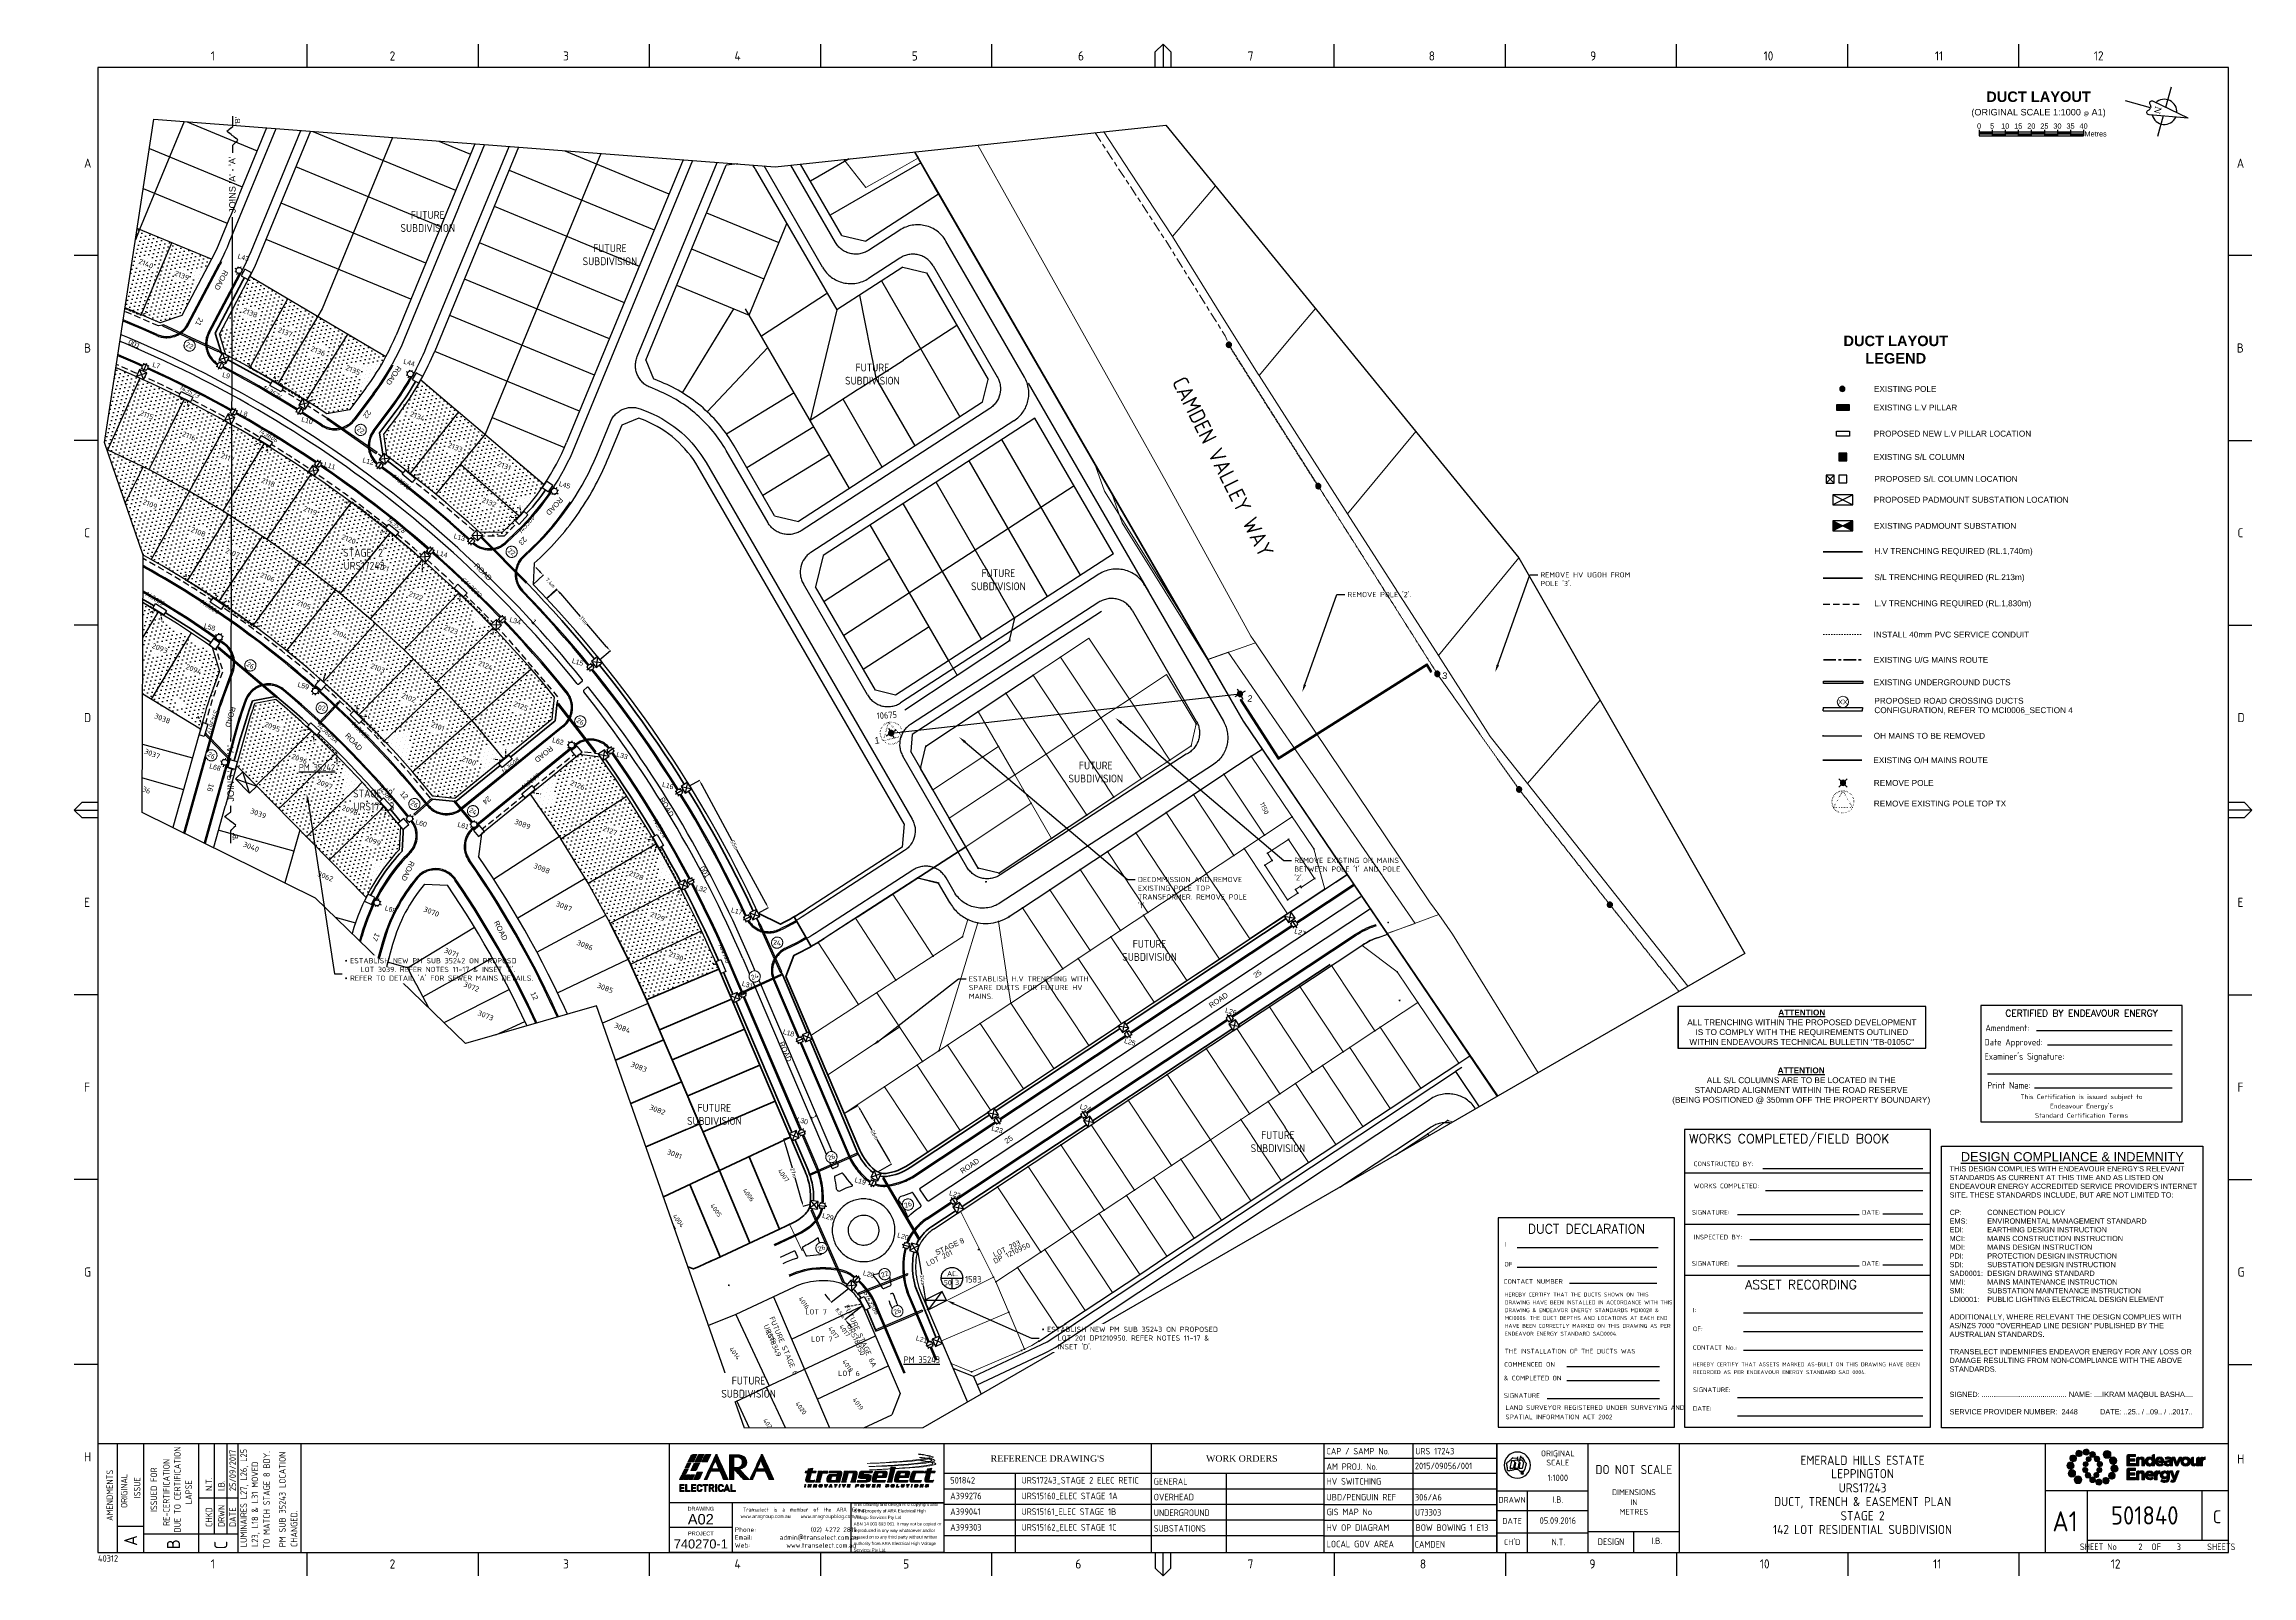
# Paper-space layout 'DTE-2' of a CAD drawing. Extents: x 0 to 845, y -117 to 469.
# The model-space entities are those that its viewports show. They can reach past a viewport. Long polylines and large blocks are cut down to what shows.
import ezdxf
from ezdxf import colors
from ezdxf.entities.mleader import LeaderData, LeaderLine
from ezdxf.enums import TextEntityAlignment as Align
from ezdxf.math import Vec2, Vec3

# ---------------------------------------------------------------- set-up
doc = ezdxf.new("R2010")
doc.units = 0
doc.header["$PDSIZE"] = -5
for name, pattern in [('Cable Exist OH', [1, 1, 0]), ('Cable Exist UG', [8.2, 4, -1.2, 1.8, -1.2]), ('dash', [4, 2, -2]), ('DASHED', [0.75, 0.5, -0.25]), ('DOT', [0.25, 0, -0.25]), ('HIDDEN', [9.525, 6.35, -3.175]), ('IECLCENT', [15.5, 9.5, -2, 2, -2]), ('solid', [0]), ('Trench-Service', [1.5, 1, -0.5])]:
    doc.linetypes.add(name, pattern=pattern)
for name, color, linetype in [('_User_HV_Exist', 7, 'Continuous'), ('_USER_SITEPLAN', 7, 'Continuous'), ('_User_SL_New', 6, 'Continuous'), ('Duct_SP_EXT', 7, 'Continuous'), ('Duct_SP_NEW', 2, 'Continuous'), ('Equip_SP_SL_NEW', 2, 'Continuous'), ('Mains_LV_NEW_R6', 2, 'Continuous'), ('Mains_LV_NEW_T84', 2, 'Continuous'), ('Notes', 7, 'Continuous'), ('Notes_SP_NEW', 2, 'Continuous'), ('OH_Details_SP_MISC', 6, 'Continuous'), ('Services_SP_NEW_UG', 2, 'Trench-Service'), ('Sub_SP_NEW', 2, 'Continuous'), ('Sub_SP_TR_HV_LV_SL_LS_EXT', 7, 'Continuous'), ('SupportsOH_SP_TR_HV_LV_SL_EXT', 7, 'Continuous'), ('SupportsUG_SP_EXT', 7, 'Continuous'), ('SupportsUG_SP_LV_EXT', 7, 'Continuous'), ('SupportsUG_SP_LV_NEW', 2, 'Continuous'), ('SupportsUG_SP_LV_SL_NEW', 2, 'Continuous'), ('Trench_SP_NEW', 2, 'Continuous')]:
    doc.layers.add(name, color=color, linetype=linetype)
doc.layers.add('Cadastre Land Parcels_SP_EXT', color=9, linetype='Continuous', lineweight=5)
doc.layers.add('Cadastre Roads_SP_EXT', color=94, linetype='Continuous', lineweight=15)
doc.layers.add('Viewports', color=6, linetype='Continuous', plot=False)
doc.styles.add('ARIAL', font='arial.ttf', dxfattribs={"height": 2})
doc.styles.add('CDD_AN-ISOCP', font='isocp.shx')
doc.styles.add('COLUMN_LABEL', font='arial.ttf')
doc.styles.add('Elec', font='romand__.ttf')
doc.styles.add('iecARIAL', font='arial.ttf', dxfattribs={"height": 2})
doc.styles.add('iecISOCP', font='isocp.shx')
doc.styles.add('iecNAME', font='times.ttf')
doc.styles.add('iecTimesNewRoman', font='times.ttf')
doc.styles.add('ieISOCP', font='isocp.shx')
doc.styles.add('IESYMBOL1', font='isocp.shx')
doc.styles.add('POLE_LABEL', font='arial.ttf')
doc.styles.add('SL_LABEL', font='arial.ttf')
doc.styles.get("Standard").update_dxf_attribs({"font": 'isocp.shx'})
doc.styles.add('XR-NA50613004-000-LOT_LAYOUT$0$CDD_AN-ISOCP', font='isocp.shx')
doc.linetypes.add('Cable 4', pattern='A,5.25,-0.1,["o",Standard,S=2,R=0,X=1.5,Y=-0.7],-4', length=9.35)
doc.linetypes.add('Cable Rem', pattern='A,6.5,-0.001,["X",Standard,S=2.5,R=0,X=0,Y=-1.27],-0.001', length=6.502)
doc.linetypes.add('IE Trench HV', pattern='A,7,-0.2,["/",Standard,S=3,R=0,X=0.6,Y=-1.4],-2.5', length=9.7)
doc.dimstyles.get("Standard").update_dxf_attribs({"dimtxt": 0.18, "dimasz": 0.18, "dimexe": 0.18, "dimexo": 0.0625, "dimgap": 0.09, "dimtad": 0, "dimtih": 1, "dimtoh": 1, "dimdec": 4, "dimzin": 0, "dimdsep": 46, "dimtxsty": 'Standard', "dimcen": 0.09, "dimadec": 0, "dimazin": 0, "dimtfac": 1, "dimtdec": 4, "dimtofl": 0, "dimtmove": 0, "dimatfit": 3, "dimfxl": 1, "dimtolj": 1, "dimtzin": 0, "dimarcsym": 0})

# ---------------------------------------------------------------- blocks, each defined once
blk = doc.blocks.new('Logo_ARA_Elec')
at = {"layer": 'Notes', "lineweight": 0, "true_color": 0x435464}
h = blk.add_hatch(color=251, dxfattribs=at)
h.dxf.hatch_style = 2
edge = h.paths.add_edge_path()
edge.add_spline(control_points=[(0.58, 3.89), (0.58, 3.89), (1.02, 4.85), (1.02, 4.85), (1.05, 4.89), (1.08, 4.92), (1.13, 4.92), (1.14, 4.92), (1.15, 4.92), (1.17, 4.92), (1.17, 4.92), (1.84, 4.92), (1.84, 4.92), (1.84, 4.92), (1.4, 3.98), (1.4, 3.98), (1.38, 3.93), (1.34, 3.9), (1.29, 3.9), (1.28, 3.9), (1.27, 3.89), (1.25, 3.89), (1.25, 3.89), (0.58, 3.89), (0.58, 3.89)], knot_values=[0, 0, 0, 0, 1, 1, 1, 2, 2, 2, 3, 3, 3, 4, 4, 4, 5, 5, 5, 6, 6, 6, 7, 7, 7, 8, 8, 8, 8], degree=3, periodic=0)
h = blk.add_hatch(color=251, dxfattribs=at)
h.dxf.hatch_style = 2
edge = h.paths.add_edge_path()
edge.add_spline(control_points=[(1.18, 5.18), (1.18, 5.18), (1.63, 6.13), (1.63, 6.13), (1.65, 6.18), (1.68, 6.2), (1.73, 6.21), (1.74, 6.21), (1.76, 6.21), (1.77, 6.21), (1.77, 6.21), (2.44, 6.21), (2.44, 6.21), (2.44, 6.21), (2, 5.27), (2, 5.27), (1.98, 5.22), (1.94, 5.19), (1.89, 5.18), (1.88, 5.18), (1.87, 5.18), (1.86, 5.18), (1.86, 5.18), (1.18, 5.18), (1.18, 5.18)], knot_values=[0, 0, 0, 0, 1, 1, 1, 2, 2, 2, 3, 3, 3, 4, 4, 4, 5, 5, 5, 6, 6, 6, 7, 7, 7, 8, 8, 8, 8], degree=3, periodic=0)
at = {"layer": 'Notes', "lineweight": 0, "true_color": 0xecaa20}
h = blk.add_hatch(color=40, dxfattribs=at)
h.dxf.hatch_style = 2
edge = h.paths.add_edge_path()
edge.add_spline(control_points=[(2.34, 7.67), (2.46, 7.91), (2.65, 8.06), (2.9, 8.09), (2.92, 8.09), (2.95, 8.1), (3.06, 8.1), (3.06, 8.1), (3.06, 8.1), (3.06, 8.1), (3.06, 8.1), (3.78, 8.1), (3.78, 8.1), (3.78, 8.1), (3.08, 6.6), (3.08, 6.6), (3.04, 6.53), (2.98, 6.48), (2.91, 6.47), (2.89, 6.47), (2.87, 6.47), (2.85, 6.47), (2.85, 6.47), (1.78, 6.47), (1.78, 6.47), (1.78, 6.47), (2.34, 7.67), (2.34, 7.67)], knot_values=[0, 0, 0, 0, 1, 1, 1, 2, 2, 2, 3, 3, 3, 4, 4, 4, 5, 5, 5, 6, 6, 6, 7, 7, 7, 8, 8, 8, 9, 9, 9, 9], degree=3, periodic=0)
h = blk.add_hatch(color=40, dxfattribs=at)
h.dxf.hatch_style = 2
edge = h.paths.add_edge_path()
edge.add_spline(control_points=[(3.86, 5.01), (3.74, 4.77), (3.55, 4.62), (3.3, 4.59), (3.28, 4.59), (3.25, 4.58), (3.14, 4.58), (3.14, 4.58), (3.14, 4.58), (3.14, 4.58), (3.14, 4.58), (2.42, 4.58), (2.42, 4.58), (2.42, 4.58), (3.12, 6.08), (3.12, 6.08), (3.16, 6.15), (3.22, 6.2), (3.29, 6.21), (3.31, 6.21), (3.33, 6.21), (3.35, 6.21), (3.35, 6.21), (4.42, 6.21), (4.42, 6.21), (4.42, 6.21), (3.86, 5.01), (3.86, 5.01)], knot_values=[0, 0, 0, 0, 1, 1, 1, 2, 2, 2, 3, 3, 3, 4, 4, 4, 5, 5, 5, 6, 6, 6, 7, 7, 7, 8, 8, 8, 9, 9, 9, 9], degree=3, periodic=0)
h = blk.add_hatch(color=40, dxfattribs=at)
h.dxf.hatch_style = 2
edge = h.paths.add_edge_path()
edge.add_spline(control_points=[(3.3, 6.47), (3.3, 6.47), (4.01, 7.97), (4.01, 7.97), (4.04, 8.05), (4.1, 8.09), (4.17, 8.09), (4.19, 8.1), (4.21, 8.1), (4.23, 8.1), (4.23, 8.1), (5.3, 8.1), (5.3, 8.1), (5.3, 8.1), (4.6, 6.6), (4.6, 6.6), (4.57, 6.53), (4.51, 6.48), (4.43, 6.47), (4.41, 6.47), (4.39, 6.47), (4.37, 6.47), (4.37, 6.47), (3.3, 6.47), (3.3, 6.47)], knot_values=[0, 0, 0, 0, 1, 1, 1, 2, 2, 2, 3, 3, 3, 4, 4, 4, 5, 5, 5, 6, 6, 6, 7, 7, 7, 8, 8, 8, 8], degree=3, periodic=0)
h = blk.add_hatch(color=40, dxfattribs=at)
h.dxf.hatch_style = 2
edge = h.paths.add_edge_path()
edge.add_spline(control_points=[(4.82, 6.47), (4.82, 6.47), (5.53, 7.97), (5.53, 7.97), (5.56, 8.05), (5.62, 8.09), (5.69, 8.09), (5.71, 8.1), (5.73, 8.1), (5.75, 8.1), (5.75, 8.1), (6.82, 8.1), (6.82, 8.1), (6.82, 8.1), (6.12, 6.6), (6.12, 6.6), (6.09, 6.53), (6.02, 6.48), (5.95, 6.47), (5.93, 6.47), (5.91, 6.47), (5.89, 6.47), (5.89, 6.47), (4.82, 6.47), (4.82, 6.47)], knot_values=[0, 0, 0, 0, 1, 1, 1, 2, 2, 2, 3, 3, 3, 4, 4, 4, 5, 5, 5, 6, 6, 6, 7, 7, 7, 8, 8, 8, 8], degree=3, periodic=0)
at = {"layer": 'Notes', "lineweight": 0, "true_color": 0x435464}
h = blk.add_hatch(color=251, dxfattribs=at)
edge = h.paths.add_edge_path()
edge.add_spline(control_points=[(10.63, 2.63), (10.29, 2.63), (9.99, 2.62), (9.68, 2.63), (9.65, 2.64), (9.59, 2.64), (9.59, 2.64), (9.59, 2.64), (9.55, 2.72), (9.54, 2.74), (9.3, 3.28), (9.07, 3.81), (8.84, 4.35), (8.82, 4.4), (8.78, 4.49), (8.78, 4.49), (8.78, 4.49), (8.68, 4.49), (8.63, 4.49), (8.08, 4.48), (7.53, 4.48), (6.98, 4.49), (6.91, 4.49), (6.8, 4.49), (6.8, 4.49), (6.8, 4.49), (6.76, 4.39), (6.73, 4.33), (6.5, 3.8), (6.26, 3.27), (6.03, 2.74), (6.01, 2.7), (5.97, 2.62), (5.97, 2.62), (5.97, 2.62), (5.9, 2.62), (5.86, 2.63), (5.7, 2.64), (5.55, 2.63), (5.37, 2.63), (5.46, 2.84), (5.55, 3.03), (5.64, 3.22), (6.37, 4.8), (7.11, 6.38), (7.84, 7.96), (7.86, 8.01), (7.91, 8.1), (7.91, 8.1), (7.91, 8.1), (8.14, 8.1), (8.14, 8.1), (8.14, 8.1), (8.19, 8.01), (8.21, 7.96), (8.99, 6.25), (9.77, 4.54), (10.54, 2.83), (10.57, 2.77), (10.59, 2.71), (10.63, 2.63)], knot_values=[0, 0, 0, 0, 1, 1, 1, 2, 2, 2, 3, 3, 3, 4, 4, 4, 5, 5, 5, 6, 6, 6, 7, 7, 7, 8, 8, 8, 9, 9, 9, 10, 10, 10, 11, 11, 11, 12, 12, 12, 13, 13, 13, 14, 14, 14, 15, 15, 15, 16, 16, 16, 17, 17, 17, 18, 18, 18, 19, 19, 19, 20, 20, 20, 20], degree=3, periodic=0)
edge = h.paths.add_edge_path()
edge.add_spline(control_points=[(8.57, 4.97), (8.31, 5.56), (8.06, 6.14), (7.8, 6.74), (7.53, 6.14), (7.28, 5.56), (7.02, 4.97), (7.54, 4.97), (8.04, 4.97), (8.57, 4.97)], knot_values=[0, 0, 0, 0, 1, 1, 1, 2, 2, 2, 3, 3, 3, 3], degree=3, periodic=0)
h = blk.add_hatch(color=251, dxfattribs=at)
edge = h.paths.add_edge_path()
edge.add_spline(control_points=[(13.1, 4.86), (13.31, 4.92), (13.51, 4.96), (13.7, 5.03), (14.47, 5.33), (14.85, 6.08), (14.63, 6.85), (14.46, 7.44), (13.79, 7.97), (13.1, 8), (12.38, 8.03), (11.66, 8.02), (10.94, 8.03), (10.92, 8.03), (10.91, 8.02), (10.89, 8.02), (10.89, 6.22), (10.89, 4.43), (10.89, 2.64), (11.2, 2.64), (11.5, 2.64), (11.82, 2.64), (11.82, 3.41), (11.82, 4.17), (11.82, 4.97), (11.88, 4.9), (11.91, 4.87), (11.94, 4.83), (12.59, 4.13), (13.23, 3.43), (13.88, 2.73), (13.89, 2.71), (13.98, 2.64), (13.98, 2.64), (13.98, 2.64), (14.08, 2.63), (14.1, 2.63), (14.43, 2.63), (14.76, 2.63), (15.09, 2.63), (15.09, 2.63), (15.16, 2.63), (15.16, 2.63), (14.49, 3.36), (13.76, 4.15), (13.1, 4.86)], knot_values=[0, 0, 0, 0, 1, 1, 1, 2, 2, 2, 3, 3, 3, 4, 4, 4, 5, 5, 5, 6, 6, 6, 7, 7, 7, 8, 8, 8, 9, 9, 9, 10, 10, 10, 11, 11, 11, 12, 12, 12, 13, 13, 13, 14, 14, 14, 15, 15, 15, 15], degree=3, periodic=0)
edge = h.paths.add_edge_path()
edge.add_spline(control_points=[(11.82, 5.29), (11.82, 6.04), (11.82, 6.78), (11.82, 7.55), (12.23, 7.54), (12.63, 7.6), (13.02, 7.45), (13.52, 7.26), (13.78, 6.79), (13.7, 6.23), (13.62, 5.71), (13.24, 5.33), (12.72, 5.29), (12.43, 5.27), (12.13, 5.29), (11.82, 5.29)], knot_values=[0, 0, 0, 0, 1, 1, 1, 2, 2, 2, 3, 3, 3, 4, 4, 4, 5, 5, 5, 5], degree=3, periodic=0)
h = blk.add_hatch(color=251, dxfattribs=at)
edge = h.paths.add_edge_path()
edge.add_spline(control_points=[(20.58, 2.63), (20.25, 2.63), (19.94, 2.62), (19.63, 2.63), (19.61, 2.64), (19.54, 2.64), (19.54, 2.64), (19.54, 2.64), (19.5, 2.72), (19.49, 2.74), (19.25, 3.28), (19.02, 3.81), (18.79, 4.35), (18.77, 4.4), (18.73, 4.49), (18.73, 4.49), (18.73, 4.49), (18.64, 4.49), (18.58, 4.49), (18.03, 4.48), (17.48, 4.48), (16.93, 4.49), (16.87, 4.49), (16.76, 4.49), (16.76, 4.49), (16.76, 4.49), (16.71, 4.39), (16.69, 4.33), (16.46, 3.8), (16.22, 3.27), (15.98, 2.74), (15.97, 2.7), (15.93, 2.62), (15.93, 2.62), (15.93, 2.62), (15.86, 2.62), (15.81, 2.63), (15.66, 2.64), (15.5, 2.63), (15.32, 2.63), (15.42, 2.84), (15.5, 3.03), (15.59, 3.22), (16.33, 4.8), (17.06, 6.38), (17.79, 7.96), (17.81, 8.01), (17.86, 8.1), (17.86, 8.1), (17.86, 8.1), (18.09, 8.1), (18.09, 8.1), (18.09, 8.1), (18.14, 8.01), (18.16, 7.96), (18.94, 6.25), (19.72, 4.54), (20.5, 2.83), (20.52, 2.77), (20.55, 2.71), (20.58, 2.63)], knot_values=[0, 0, 0, 0, 1, 1, 1, 2, 2, 2, 3, 3, 3, 4, 4, 4, 5, 5, 5, 6, 6, 6, 7, 7, 7, 8, 8, 8, 9, 9, 9, 10, 10, 10, 11, 11, 11, 12, 12, 12, 13, 13, 13, 14, 14, 14, 15, 15, 15, 16, 16, 16, 17, 17, 17, 18, 18, 18, 19, 19, 19, 20, 20, 20, 20], degree=3, periodic=0)
edge = h.paths.add_edge_path()
edge.add_spline(control_points=[(18.52, 4.97), (18.26, 5.56), (18.01, 6.14), (17.75, 6.74), (17.49, 6.14), (17.23, 5.56), (16.97, 4.97), (17.5, 4.97), (17.99, 4.97), (18.52, 4.97)], knot_values=[0, 0, 0, 0, 1, 1, 1, 2, 2, 2, 3, 3, 3, 3], degree=3, periodic=0)
h = blk.add_hatch(color=251, dxfattribs=at)
h.dxf.hatch_style = 2
edge = h.paths.add_edge_path()
edge.add_spline(control_points=[(-0.02, 2.61), (-0.02, 2.61), (0.42, 3.56), (0.42, 3.56), (0.45, 3.61), (0.48, 3.63), (0.53, 3.64), (0.54, 3.64), (0.55, 3.64), (0.57, 3.64), (0.57, 3.64), (1.24, 3.64), (1.24, 3.64), (1.24, 3.64), (0.8, 2.7), (0.8, 2.7), (0.78, 2.65), (0.74, 2.62), (0.69, 2.61), (0.68, 2.61), (0.67, 2.61), (0.65, 2.61), (0.65, 2.61), (-0.02, 2.61), (-0.02, 2.61)], knot_values=[0, 0, 0, 0, 1, 1, 1, 2, 2, 2, 3, 3, 3, 4, 4, 4, 5, 5, 5, 6, 6, 6, 7, 7, 7, 8, 8, 8, 8], degree=3, periodic=0)
at = {"layer": 'Notes', "lineweight": 0, "true_color": 0xecaa20}
h = blk.add_hatch(color=40, dxfattribs=at)
h.dxf.hatch_style = 2
h.paths.add_polyline_path([(0, 0), (0, 1.55), (0.99, 1.55), (0.99, 1.34), (0.24, 1.34), (0.24, 0.89), (0.88, 0.89), (0.88, 0.68), (0.24, 0.68), (0.24, 0.21), (0.99, 0.21), (0.99, 0)])
at = {"layer": 'Notes', "lineweight": 0, "true_color": 0x435464}
h = blk.add_hatch(color=251, dxfattribs=at)
h.dxf.hatch_style = 2
edge = h.paths.add_edge_path()
edge.add_spline(control_points=[(0.97, 2.61), (0.97, 2.61), (1.42, 3.56), (1.42, 3.56), (1.44, 3.61), (1.47, 3.63), (1.52, 3.64), (1.53, 3.64), (1.55, 3.64), (1.56, 3.64), (1.56, 3.64), (2.23, 3.64), (2.23, 3.64), (2.23, 3.64), (1.79, 2.7), (1.79, 2.7), (1.77, 2.65), (1.73, 2.62), (1.68, 2.61), (1.67, 2.61), (1.66, 2.61), (1.65, 2.61), (1.65, 2.61), (0.97, 2.61), (0.97, 2.61)], knot_values=[0, 0, 0, 0, 1, 1, 1, 2, 2, 2, 3, 3, 3, 4, 4, 4, 5, 5, 5, 6, 6, 6, 7, 7, 7, 8, 8, 8, 8], degree=3, periodic=0)
at = {"layer": 'Notes', "lineweight": 0, "true_color": 0xecaa20}
h = blk.add_hatch(color=40, dxfattribs=at)
h.dxf.hatch_style = 2
h.paths.add_polyline_path([(1.31, 0), (1.31, 1.55), (1.55, 1.55), (1.55, 0.21), (2.3, 0.21), (2.3, 0)])
at = {"layer": 'Notes', "lineweight": 0, "true_color": 0x435464}
h = blk.add_hatch(color=251, dxfattribs=at)
h.dxf.hatch_style = 2
edge = h.paths.add_edge_path()
edge.add_spline(control_points=[(1.96, 2.61), (1.96, 2.61), (2.4, 3.56), (2.4, 3.56), (2.42, 3.61), (2.46, 3.63), (2.51, 3.64), (2.52, 3.64), (2.53, 3.64), (2.55, 3.64), (2.55, 3.64), (3.22, 3.64), (3.22, 3.64), (3.22, 3.64), (2.78, 2.7), (2.78, 2.7), (2.76, 2.65), (2.72, 2.62), (2.67, 2.61), (2.66, 2.61), (2.65, 2.61), (2.63, 2.61), (2.63, 2.61), (1.96, 2.61), (1.96, 2.61)], knot_values=[0, 0, 0, 0, 1, 1, 1, 2, 2, 2, 3, 3, 3, 4, 4, 4, 5, 5, 5, 6, 6, 6, 7, 7, 7, 8, 8, 8, 8], degree=3, periodic=0)
at = {"layer": 'Notes', "lineweight": 0, "true_color": 0xecaa20}
h = blk.add_hatch(color=40, dxfattribs=at)
h.dxf.hatch_style = 2
h.paths.add_polyline_path([(2.56, 0), (2.56, 1.55), (3.56, 1.55), (3.56, 1.34), (2.8, 1.34), (2.8, 0.89), (3.45, 0.89), (3.45, 0.68), (2.8, 0.68), (2.8, 0.21), (3.56, 0.21), (3.56, 0)])
h = blk.add_hatch(color=40, dxfattribs=at)
h.dxf.hatch_style = 2
edge = h.paths.add_edge_path()
edge.add_spline(control_points=[(4.46, 3.04), (4.34, 2.8), (4.15, 2.65), (3.9, 2.62), (3.88, 2.62), (3.85, 2.61), (3.74, 2.61), (3.74, 2.61), (3.74, 2.61), (3.74, 2.61), (3.74, 2.61), (3.02, 2.61), (3.02, 2.61), (3.02, 2.61), (3.72, 4.11), (3.72, 4.11), (3.76, 4.18), (3.82, 4.23), (3.89, 4.24), (3.91, 4.24), (3.93, 4.24), (3.95, 4.24), (3.95, 4.24), (5.02, 4.24), (5.02, 4.24), (5.02, 4.24), (4.46, 3.04), (4.46, 3.04)], knot_values=[0, 0, 0, 0, 1, 1, 1, 2, 2, 2, 3, 3, 3, 4, 4, 4, 5, 5, 5, 6, 6, 6, 7, 7, 7, 8, 8, 8, 9, 9, 9, 9], degree=3, periodic=0)
h = blk.add_hatch(color=40, dxfattribs=at)
h.dxf.hatch_style = 2
edge = h.paths.add_edge_path()
edge.add_spline(control_points=[(4.38, -0.01), (4.22, -0.01), (4.08, 0.05), (3.97, 0.15), (3.82, 0.31), (3.82, 0.48), (3.82, 0.78), (3.82, 1.07), (3.82, 1.25), (3.97, 1.4), (4.08, 1.51), (4.22, 1.56), (4.38, 1.56), (4.67, 1.56), (4.88, 1.4), (4.93, 1.09), (4.93, 1.09), (4.69, 1.09), (4.69, 1.09), (4.66, 1.24), (4.55, 1.35), (4.38, 1.35), (4.29, 1.35), (4.21, 1.32), (4.15, 1.26), (4.08, 1.18), (4.06, 1.09), (4.06, 0.78), (4.06, 0.46), (4.08, 0.37), (4.15, 0.29), (4.21, 0.23), (4.29, 0.2), (4.38, 0.2), (4.55, 0.2), (4.66, 0.31), (4.7, 0.46), (4.7, 0.46), (4.93, 0.46), (4.93, 0.46), (4.88, 0.15), (4.66, -0.01), (4.38, -0.01)], knot_values=[0, 0, 0, 0, 1, 1, 1, 2, 2, 2, 3, 3, 3, 4, 4, 4, 5, 5, 5, 6, 6, 6, 7, 7, 7, 8, 8, 8, 9, 9, 9, 10, 10, 10, 11, 11, 11, 12, 12, 12, 13, 13, 13, 14, 14, 14, 14], degree=3, periodic=0)
h = blk.add_hatch(color=40, dxfattribs=at)
h.dxf.hatch_style = 2
h.paths.add_polyline_path([(5.73, 1.34), (5.73, 0), (5.49, 0), (5.49, 1.34), (5.07, 1.34), (5.07, 1.55), (6.16, 1.55), (6.16, 1.34)])
h = blk.add_hatch(color=40, dxfattribs=at)
h.dxf.hatch_style = 2
edge = h.paths.add_edge_path()
edge.add_spline(control_points=[(7.28, 0), (7.28, 0), (6.95, 0.65), (6.95, 0.65), (6.95, 0.65), (6.66, 0.65), (6.66, 0.65), (6.66, 0.65), (6.66, 0), (6.66, 0), (6.66, 0), (6.42, 0), (6.42, 0), (6.42, 0), (6.42, 1.55), (6.42, 1.55), (6.42, 1.55), (7.03, 1.55), (7.03, 1.55), (7.32, 1.55), (7.51, 1.36), (7.51, 1.1), (7.51, 0.88), (7.37, 0.73), (7.2, 0.69), (7.2, 0.69), (7.56, 0), (7.56, 0), (7.56, 0), (7.28, 0), (7.28, 0)], knot_values=[0, 0, 0, 0, 1, 1, 1, 2, 2, 2, 3, 3, 3, 4, 4, 4, 5, 5, 5, 6, 6, 6, 7, 7, 7, 8, 8, 8, 9, 9, 9, 10, 10, 10, 10], degree=3, periodic=0)
edge = h.paths.add_edge_path()
edge.add_spline(control_points=[(7.01, 1.34), (7.01, 1.34), (6.66, 1.34), (6.66, 1.34), (6.66, 1.34), (6.66, 0.85), (6.66, 0.85), (6.66, 0.85), (7.01, 0.85), (7.01, 0.85), (7.17, 0.85), (7.27, 0.94), (7.27, 1.1), (7.27, 1.25), (7.17, 1.34), (7.01, 1.34)], knot_values=[0, 0, 0, 0, 1, 1, 1, 2, 2, 2, 3, 3, 3, 4, 4, 4, 5, 5, 5, 5], degree=3, periodic=0)
h = blk.add_hatch(color=40, dxfattribs=at)
h.dxf.hatch_style = 2
h.paths.add_polyline_path([(7.85, 0), (7.85, 1.55), (8.09, 1.55), (8.09, 0)])
h = blk.add_hatch(color=40, dxfattribs=at)
h.dxf.hatch_style = 2
edge = h.paths.add_edge_path()
edge.add_spline(control_points=[(8.99, -0.01), (8.83, -0.01), (8.69, 0.05), (8.59, 0.15), (8.43, 0.31), (8.44, 0.48), (8.44, 0.78), (8.44, 1.07), (8.43, 1.25), (8.59, 1.4), (8.69, 1.51), (8.83, 1.56), (8.99, 1.56), (9.28, 1.56), (9.49, 1.4), (9.55, 1.09), (9.55, 1.09), (9.31, 1.09), (9.31, 1.09), (9.27, 1.24), (9.17, 1.35), (8.99, 1.35), (8.9, 1.35), (8.82, 1.32), (8.76, 1.26), (8.69, 1.18), (8.67, 1.09), (8.67, 0.78), (8.67, 0.46), (8.69, 0.37), (8.76, 0.29), (8.82, 0.23), (8.9, 0.2), (8.99, 0.2), (9.17, 0.2), (9.27, 0.31), (9.31, 0.46), (9.31, 0.46), (9.55, 0.46), (9.55, 0.46), (9.5, 0.15), (9.27, -0.01), (8.99, -0.01)], knot_values=[0, 0, 0, 0, 1, 1, 1, 2, 2, 2, 3, 3, 3, 4, 4, 4, 5, 5, 5, 6, 6, 6, 7, 7, 7, 8, 8, 8, 9, 9, 9, 10, 10, 10, 11, 11, 11, 12, 12, 12, 13, 13, 13, 14, 14, 14, 14], degree=3, periodic=0)
h = blk.add_hatch(color=40, dxfattribs=at)
h.dxf.hatch_style = 2
h.paths.add_polyline_path([(10.73, 0), (10.62, 0.31), (10.01, 0.31), (9.9, 0), (9.65, 0), (10.22, 1.55), (10.41, 1.55), (10.98, 0)])
h.paths.add_polyline_path([(10.32, 1.2), (10.08, 0.51), (10.56, 0.51)])
h = blk.add_hatch(color=40, dxfattribs=at)
h.dxf.hatch_style = 2
h.paths.add_polyline_path([(11.2, 0), (11.2, 1.55), (11.44, 1.55), (11.44, 0.21), (12.18, 0.21), (12.18, 0)])
at = {"layer": 'Notes', "color": 40, "lineweight": 0, "true_color": 0xecaa20}
for points in [[(0, 0), (0, 1.55), (0.99, 1.55), (0.99, 1.34), (0.24, 1.34), (0.24, 0.89), (0.88, 0.89), (0.88, 0.68), (0.24, 0.68), (0.24, 0.21), (0.99, 0.21), (0.99, 0), (0, 0)], [(1.31, 0), (1.31, 1.55), (1.55, 1.55), (1.55, 0.21), (2.3, 0.21), (2.3, 0), (1.31, 0)], [(2.56, 0), (2.56, 1.55), (3.56, 1.55), (3.56, 1.34), (2.8, 1.34), (2.8, 0.89), (3.45, 0.89), (3.45, 0.68), (2.8, 0.68), (2.8, 0.21), (3.56, 0.21), (3.56, 0), (2.56, 0)], [(5.73, 1.34), (5.73, 0), (5.49, 0), (5.49, 1.34), (5.07, 1.34), (5.07, 1.55), (6.16, 1.55), (6.16, 1.34), (5.73, 1.34)], [(7.85, 0), (7.85, 1.55), (8.09, 1.55), (8.09, 0), (7.85, 0)], [(10.73, 0), (10.62, 0.31), (10.01, 0.31), (9.9, 0), (9.65, 0), (10.22, 1.55), (10.41, 1.55), (10.98, 0), (10.73, 0)], [(10.32, 1.2), (10.08, 0.51), (10.56, 0.51), (10.32, 1.2)], [(11.2, 0), (11.2, 1.55), (11.44, 1.55), (11.44, 0.21), (12.18, 0.21), (12.18, 0), (11.2, 0)]]:
    blk.add_lwpolyline(points, dxfattribs=at)
at = {"layer": 'Notes', "color": 251, "lineweight": 0, "true_color": 0x435464}
for points, knots in [([(0.58, 3.89), (0.58, 3.89), (1.02, 4.85), (1.02, 4.85), (1.05, 4.89), (1.08, 4.92), (1.13, 4.92), (1.14, 4.92), (1.15, 4.92), (1.17, 4.92), (1.17, 4.92), (1.84, 4.92), (1.84, 4.92), (1.84, 4.92), (1.4, 3.98), (1.4, 3.98), (1.38, 3.93), (1.34, 3.9), (1.29, 3.9), (1.28, 3.9), (1.27, 3.89), (1.25, 3.89), (1.25, 3.89), (0.58, 3.89), (0.58, 3.89)], [0, 0, 0, 0, 1, 1, 1, 2, 2, 2, 3, 3, 3, 4, 4, 4, 5, 5, 5, 6, 6, 6, 7, 7, 7, 8, 8, 8, 8]), ([(1.18, 5.18), (1.18, 5.18), (1.63, 6.13), (1.63, 6.13), (1.65, 6.18), (1.68, 6.2), (1.73, 6.21), (1.74, 6.21), (1.76, 6.21), (1.77, 6.21), (1.77, 6.21), (2.44, 6.21), (2.44, 6.21), (2.44, 6.21), (2, 5.27), (2, 5.27), (1.98, 5.22), (1.94, 5.19), (1.89, 5.18), (1.88, 5.18), (1.87, 5.18), (1.86, 5.18), (1.86, 5.18), (1.18, 5.18), (1.18, 5.18)], [0, 0, 0, 0, 1, 1, 1, 2, 2, 2, 3, 3, 3, 4, 4, 4, 5, 5, 5, 6, 6, 6, 7, 7, 7, 8, 8, 8, 8]), ([(10.63, 2.63), (10.29, 2.63), (9.99, 2.62), (9.68, 2.63), (9.65, 2.64), (9.59, 2.64), (9.59, 2.64), (9.59, 2.64), (9.55, 2.72), (9.54, 2.74), (9.3, 3.28), (9.07, 3.81), (8.84, 4.35), (8.82, 4.4), (8.78, 4.49), (8.78, 4.49), (8.78, 4.49), (8.68, 4.49), (8.63, 4.49), (8.08, 4.48), (7.53, 4.48), (6.98, 4.49), (6.91, 4.49), (6.8, 4.49), (6.8, 4.49), (6.8, 4.49), (6.76, 4.39), (6.73, 4.33), (6.5, 3.8), (6.26, 3.27), (6.03, 2.74), (6.01, 2.7), (5.97, 2.62), (5.97, 2.62), (5.97, 2.62), (5.9, 2.62), (5.86, 2.63), (5.7, 2.64), (5.55, 2.63), (5.37, 2.63), (5.46, 2.84), (5.55, 3.03), (5.64, 3.22), (6.37, 4.8), (7.11, 6.38), (7.84, 7.96), (7.86, 8.01), (7.91, 8.1), (7.91, 8.1), (7.91, 8.1), (8.14, 8.1), (8.14, 8.1), (8.14, 8.1), (8.19, 8.01), (8.21, 7.96), (8.99, 6.25), (9.77, 4.54), (10.54, 2.83), (10.57, 2.77), (10.59, 2.71), (10.63, 2.63)], [0, 0, 0, 0, 1, 1, 1, 2, 2, 2, 3, 3, 3, 4, 4, 4, 5, 5, 5, 6, 6, 6, 7, 7, 7, 8, 8, 8, 9, 9, 9, 10, 10, 10, 11, 11, 11, 12, 12, 12, 13, 13, 13, 14, 14, 14, 15, 15, 15, 16, 16, 16, 17, 17, 17, 18, 18, 18, 19, 19, 19, 20, 20, 20, 20]), ([(8.57, 4.97), (8.31, 5.56), (8.06, 6.14), (7.8, 6.74), (7.53, 6.14), (7.28, 5.56), (7.02, 4.97), (7.54, 4.97), (8.04, 4.97), (8.57, 4.97)], [0, 0, 0, 0, 1, 1, 1, 2, 2, 2, 3, 3, 3, 3]), ([(13.1, 4.86), (13.31, 4.92), (13.51, 4.96), (13.7, 5.03), (14.47, 5.33), (14.85, 6.08), (14.63, 6.85), (14.46, 7.44), (13.79, 7.97), (13.1, 8), (12.38, 8.03), (11.66, 8.02), (10.94, 8.03), (10.92, 8.03), (10.91, 8.02), (10.89, 8.02), (10.89, 6.22), (10.89, 4.43), (10.89, 2.64), (11.2, 2.64), (11.5, 2.64), (11.82, 2.64), (11.82, 3.41), (11.82, 4.17), (11.82, 4.97), (11.88, 4.9), (11.91, 4.87), (11.94, 4.83), (12.59, 4.13), (13.23, 3.43), (13.88, 2.73), (13.89, 2.71), (13.98, 2.64), (13.98, 2.64), (13.98, 2.64), (14.08, 2.63), (14.1, 2.63), (14.43, 2.63), (14.76, 2.63), (15.09, 2.63), (15.09, 2.63), (15.16, 2.63), (15.16, 2.63), (14.49, 3.36), (13.76, 4.15), (13.1, 4.86)], [0, 0, 0, 0, 1, 1, 1, 2, 2, 2, 3, 3, 3, 4, 4, 4, 5, 5, 5, 6, 6, 6, 7, 7, 7, 8, 8, 8, 9, 9, 9, 10, 10, 10, 11, 11, 11, 12, 12, 12, 13, 13, 13, 14, 14, 14, 15, 15, 15, 15]), ([(11.82, 5.29), (11.82, 6.04), (11.82, 6.78), (11.82, 7.55), (12.23, 7.54), (12.63, 7.6), (13.02, 7.45), (13.52, 7.26), (13.78, 6.79), (13.7, 6.23), (13.62, 5.71), (13.24, 5.33), (12.72, 5.29), (12.43, 5.27), (12.13, 5.29), (11.82, 5.29)], [0, 0, 0, 0, 1, 1, 1, 2, 2, 2, 3, 3, 3, 4, 4, 4, 5, 5, 5, 5]), ([(20.58, 2.63), (20.25, 2.63), (19.94, 2.62), (19.63, 2.63), (19.61, 2.64), (19.54, 2.64), (19.54, 2.64), (19.54, 2.64), (19.5, 2.72), (19.49, 2.74), (19.25, 3.28), (19.02, 3.81), (18.79, 4.35), (18.77, 4.4), (18.73, 4.49), (18.73, 4.49), (18.73, 4.49), (18.64, 4.49), (18.58, 4.49), (18.03, 4.48), (17.48, 4.48), (16.93, 4.49), (16.87, 4.49), (16.76, 4.49), (16.76, 4.49), (16.76, 4.49), (16.71, 4.39), (16.69, 4.33), (16.46, 3.8), (16.22, 3.27), (15.98, 2.74), (15.97, 2.7), (15.93, 2.62), (15.93, 2.62), (15.93, 2.62), (15.86, 2.62), (15.81, 2.63), (15.66, 2.64), (15.5, 2.63), (15.32, 2.63), (15.42, 2.84), (15.5, 3.03), (15.59, 3.22), (16.33, 4.8), (17.06, 6.38), (17.79, 7.96), (17.81, 8.01), (17.86, 8.1), (17.86, 8.1), (17.86, 8.1), (18.09, 8.1), (18.09, 8.1), (18.09, 8.1), (18.14, 8.01), (18.16, 7.96), (18.94, 6.25), (19.72, 4.54), (20.5, 2.83), (20.52, 2.77), (20.55, 2.71), (20.58, 2.63)], [0, 0, 0, 0, 1, 1, 1, 2, 2, 2, 3, 3, 3, 4, 4, 4, 5, 5, 5, 6, 6, 6, 7, 7, 7, 8, 8, 8, 9, 9, 9, 10, 10, 10, 11, 11, 11, 12, 12, 12, 13, 13, 13, 14, 14, 14, 15, 15, 15, 16, 16, 16, 17, 17, 17, 18, 18, 18, 19, 19, 19, 20, 20, 20, 20]), ([(18.52, 4.97), (18.26, 5.56), (18.01, 6.14), (17.75, 6.74), (17.49, 6.14), (17.23, 5.56), (16.97, 4.97), (17.5, 4.97), (17.99, 4.97), (18.52, 4.97)], [0, 0, 0, 0, 1, 1, 1, 2, 2, 2, 3, 3, 3, 3]), ([(-0.02, 2.61), (-0.02, 2.61), (0.42, 3.56), (0.42, 3.56), (0.45, 3.61), (0.48, 3.63), (0.53, 3.64), (0.54, 3.64), (0.55, 3.64), (0.57, 3.64), (0.57, 3.64), (1.24, 3.64), (1.24, 3.64), (1.24, 3.64), (0.8, 2.7), (0.8, 2.7), (0.78, 2.65), (0.74, 2.62), (0.69, 2.61), (0.68, 2.61), (0.67, 2.61), (0.65, 2.61), (0.65, 2.61), (-0.02, 2.61), (-0.02, 2.61)], [0, 0, 0, 0, 1, 1, 1, 2, 2, 2, 3, 3, 3, 4, 4, 4, 5, 5, 5, 6, 6, 6, 7, 7, 7, 8, 8, 8, 8]), ([(0.97, 2.61), (0.97, 2.61), (1.42, 3.56), (1.42, 3.56), (1.44, 3.61), (1.47, 3.63), (1.52, 3.64), (1.53, 3.64), (1.55, 3.64), (1.56, 3.64), (1.56, 3.64), (2.23, 3.64), (2.23, 3.64), (2.23, 3.64), (1.79, 2.7), (1.79, 2.7), (1.77, 2.65), (1.73, 2.62), (1.68, 2.61), (1.67, 2.61), (1.66, 2.61), (1.65, 2.61), (1.65, 2.61), (0.97, 2.61), (0.97, 2.61)], [0, 0, 0, 0, 1, 1, 1, 2, 2, 2, 3, 3, 3, 4, 4, 4, 5, 5, 5, 6, 6, 6, 7, 7, 7, 8, 8, 8, 8]), ([(1.96, 2.61), (1.96, 2.61), (2.4, 3.56), (2.4, 3.56), (2.42, 3.61), (2.46, 3.63), (2.51, 3.64), (2.52, 3.64), (2.53, 3.64), (2.55, 3.64), (2.55, 3.64), (3.22, 3.64), (3.22, 3.64), (3.22, 3.64), (2.78, 2.7), (2.78, 2.7), (2.76, 2.65), (2.72, 2.62), (2.67, 2.61), (2.66, 2.61), (2.65, 2.61), (2.63, 2.61), (2.63, 2.61), (1.96, 2.61), (1.96, 2.61)], [0, 0, 0, 0, 1, 1, 1, 2, 2, 2, 3, 3, 3, 4, 4, 4, 5, 5, 5, 6, 6, 6, 7, 7, 7, 8, 8, 8, 8])]:
    blk.add_open_spline(points, degree=3, knots=knots, dxfattribs=at)
at = {"layer": 'Notes', "color": 40, "lineweight": 0, "true_color": 0xecaa20}
for points, knots in [([(2.34, 7.67), (2.46, 7.91), (2.65, 8.06), (2.9, 8.09), (2.92, 8.09), (2.95, 8.1), (3.06, 8.1), (3.06, 8.1), (3.06, 8.1), (3.06, 8.1), (3.06, 8.1), (3.78, 8.1), (3.78, 8.1), (3.78, 8.1), (3.08, 6.6), (3.08, 6.6), (3.04, 6.53), (2.98, 6.48), (2.91, 6.47), (2.89, 6.47), (2.87, 6.47), (2.85, 6.47), (2.85, 6.47), (1.78, 6.47), (1.78, 6.47), (1.78, 6.47), (2.34, 7.67), (2.34, 7.67)], [0, 0, 0, 0, 1, 1, 1, 2, 2, 2, 3, 3, 3, 4, 4, 4, 5, 5, 5, 6, 6, 6, 7, 7, 7, 8, 8, 8, 9, 9, 9, 9]), ([(3.86, 5.01), (3.74, 4.77), (3.55, 4.62), (3.3, 4.59), (3.28, 4.59), (3.25, 4.58), (3.14, 4.58), (3.14, 4.58), (3.14, 4.58), (3.14, 4.58), (3.14, 4.58), (2.42, 4.58), (2.42, 4.58), (2.42, 4.58), (3.12, 6.08), (3.12, 6.08), (3.16, 6.15), (3.22, 6.2), (3.29, 6.21), (3.31, 6.21), (3.33, 6.21), (3.35, 6.21), (3.35, 6.21), (4.42, 6.21), (4.42, 6.21), (4.42, 6.21), (3.86, 5.01), (3.86, 5.01)], [0, 0, 0, 0, 1, 1, 1, 2, 2, 2, 3, 3, 3, 4, 4, 4, 5, 5, 5, 6, 6, 6, 7, 7, 7, 8, 8, 8, 9, 9, 9, 9]), ([(3.3, 6.47), (3.3, 6.47), (4.01, 7.97), (4.01, 7.97), (4.04, 8.05), (4.1, 8.09), (4.17, 8.09), (4.19, 8.1), (4.21, 8.1), (4.23, 8.1), (4.23, 8.1), (5.3, 8.1), (5.3, 8.1), (5.3, 8.1), (4.6, 6.6), (4.6, 6.6), (4.57, 6.53), (4.51, 6.48), (4.43, 6.47), (4.41, 6.47), (4.39, 6.47), (4.37, 6.47), (4.37, 6.47), (3.3, 6.47), (3.3, 6.47)], [0, 0, 0, 0, 1, 1, 1, 2, 2, 2, 3, 3, 3, 4, 4, 4, 5, 5, 5, 6, 6, 6, 7, 7, 7, 8, 8, 8, 8]), ([(4.82, 6.47), (4.82, 6.47), (5.53, 7.97), (5.53, 7.97), (5.56, 8.05), (5.62, 8.09), (5.69, 8.09), (5.71, 8.1), (5.73, 8.1), (5.75, 8.1), (5.75, 8.1), (6.82, 8.1), (6.82, 8.1), (6.82, 8.1), (6.12, 6.6), (6.12, 6.6), (6.09, 6.53), (6.02, 6.48), (5.95, 6.47), (5.93, 6.47), (5.91, 6.47), (5.89, 6.47), (5.89, 6.47), (4.82, 6.47), (4.82, 6.47)], [0, 0, 0, 0, 1, 1, 1, 2, 2, 2, 3, 3, 3, 4, 4, 4, 5, 5, 5, 6, 6, 6, 7, 7, 7, 8, 8, 8, 8]), ([(4.46, 3.04), (4.34, 2.8), (4.15, 2.65), (3.9, 2.62), (3.88, 2.62), (3.85, 2.61), (3.74, 2.61), (3.74, 2.61), (3.74, 2.61), (3.74, 2.61), (3.74, 2.61), (3.02, 2.61), (3.02, 2.61), (3.02, 2.61), (3.72, 4.11), (3.72, 4.11), (3.76, 4.18), (3.82, 4.23), (3.89, 4.24), (3.91, 4.24), (3.93, 4.24), (3.95, 4.24), (3.95, 4.24), (5.02, 4.24), (5.02, 4.24), (5.02, 4.24), (4.46, 3.04), (4.46, 3.04)], [0, 0, 0, 0, 1, 1, 1, 2, 2, 2, 3, 3, 3, 4, 4, 4, 5, 5, 5, 6, 6, 6, 7, 7, 7, 8, 8, 8, 9, 9, 9, 9]), ([(4.38, -0.01), (4.22, -0.01), (4.08, 0.05), (3.97, 0.15), (3.82, 0.31), (3.82, 0.48), (3.82, 0.78), (3.82, 1.07), (3.82, 1.25), (3.97, 1.4), (4.08, 1.51), (4.22, 1.56), (4.38, 1.56), (4.67, 1.56), (4.88, 1.4), (4.93, 1.09), (4.93, 1.09), (4.69, 1.09), (4.69, 1.09), (4.66, 1.24), (4.55, 1.35), (4.38, 1.35), (4.29, 1.35), (4.21, 1.32), (4.15, 1.26), (4.08, 1.18), (4.06, 1.09), (4.06, 0.78), (4.06, 0.46), (4.08, 0.37), (4.15, 0.29), (4.21, 0.23), (4.29, 0.2), (4.38, 0.2), (4.55, 0.2), (4.66, 0.31), (4.7, 0.46), (4.7, 0.46), (4.93, 0.46), (4.93, 0.46), (4.88, 0.15), (4.66, -0.01), (4.38, -0.01)], [0, 0, 0, 0, 1, 1, 1, 2, 2, 2, 3, 3, 3, 4, 4, 4, 5, 5, 5, 6, 6, 6, 7, 7, 7, 8, 8, 8, 9, 9, 9, 10, 10, 10, 11, 11, 11, 12, 12, 12, 13, 13, 13, 14, 14, 14, 14]), ([(7.28, 0), (7.28, 0), (6.95, 0.65), (6.95, 0.65), (6.95, 0.65), (6.66, 0.65), (6.66, 0.65), (6.66, 0.65), (6.66, 0), (6.66, 0), (6.66, 0), (6.42, 0), (6.42, 0), (6.42, 0), (6.42, 1.55), (6.42, 1.55), (6.42, 1.55), (7.03, 1.55), (7.03, 1.55), (7.32, 1.55), (7.51, 1.36), (7.51, 1.1), (7.51, 0.88), (7.37, 0.73), (7.2, 0.69), (7.2, 0.69), (7.56, 0), (7.56, 0), (7.56, 0), (7.28, 0), (7.28, 0)], [0, 0, 0, 0, 1, 1, 1, 2, 2, 2, 3, 3, 3, 4, 4, 4, 5, 5, 5, 6, 6, 6, 7, 7, 7, 8, 8, 8, 9, 9, 9, 10, 10, 10, 10]), ([(7.01, 1.34), (7.01, 1.34), (6.66, 1.34), (6.66, 1.34), (6.66, 1.34), (6.66, 0.85), (6.66, 0.85), (6.66, 0.85), (7.01, 0.85), (7.01, 0.85), (7.17, 0.85), (7.27, 0.94), (7.27, 1.1), (7.27, 1.25), (7.17, 1.34), (7.01, 1.34)], [0, 0, 0, 0, 1, 1, 1, 2, 2, 2, 3, 3, 3, 4, 4, 4, 5, 5, 5, 5]), ([(8.99, -0.01), (8.83, -0.01), (8.69, 0.05), (8.59, 0.15), (8.43, 0.31), (8.44, 0.48), (8.44, 0.78), (8.44, 1.07), (8.43, 1.25), (8.59, 1.4), (8.69, 1.51), (8.83, 1.56), (8.99, 1.56), (9.28, 1.56), (9.49, 1.4), (9.55, 1.09), (9.55, 1.09), (9.31, 1.09), (9.31, 1.09), (9.27, 1.24), (9.17, 1.35), (8.99, 1.35), (8.9, 1.35), (8.82, 1.32), (8.76, 1.26), (8.69, 1.18), (8.67, 1.09), (8.67, 0.78), (8.67, 0.46), (8.69, 0.37), (8.76, 0.29), (8.82, 0.23), (8.9, 0.2), (8.99, 0.2), (9.17, 0.2), (9.27, 0.31), (9.31, 0.46), (9.31, 0.46), (9.55, 0.46), (9.55, 0.46), (9.5, 0.15), (9.27, -0.01), (8.99, -0.01)], [0, 0, 0, 0, 1, 1, 1, 2, 2, 2, 3, 3, 3, 4, 4, 4, 5, 5, 5, 6, 6, 6, 7, 7, 7, 8, 8, 8, 9, 9, 9, 10, 10, 10, 11, 11, 11, 12, 12, 12, 13, 13, 13, 14, 14, 14, 14])]:
    blk.add_open_spline(points, degree=3, knots=knots, dxfattribs=at)
blk = doc.blocks.new('Logo_Transelect')
at = {"layer": 'Notes', "lineweight": 0, "true_color": 0xe2231a}
h = blk.add_hatch(color=22, dxfattribs=at)
h.dxf.hatch_style = 1
edge = h.paths.add_edge_path()
edge.add_spline(control_points=[(65.7, 15.2), (65.7, 15.7), (61.6, 16.6), (58, 16.8)], knot_values=[2, 2, 2, 2, 3, 3, 3, 3], degree=3, periodic=0)
edge.add_spline(control_points=[(58, 16.8), (58, 16.8), (58.5, 16.6), (58.5, 16.6), (79, 14.5), (38.6, 12.4), (32, 12)], knot_values=[0, 0, 0, 0, 1, 1, 1, 2, 2, 2, 2], degree=3, periodic=0)
edge.add_spline(control_points=[(32, 12), (48.5, 12.5), (65.7, 13.8), (65.7, 15.2)], knot_values=[3, 3, 3, 3, 4, 4, 4, 4], degree=3, periodic=0)
h = blk.add_hatch(color=22, dxfattribs=at)
h.dxf.hatch_style = 1
edge = h.paths.add_edge_path()
edge.add_spline(control_points=[(66.5, 13.5), (66.5, 14.1), (62.4, 15), (58.8, 15.1)], knot_values=[2, 2, 2, 2, 3, 3, 3, 3], degree=3, periodic=0)
edge.add_spline(control_points=[(58.8, 15.1), (58.8, 15.1), (59.3, 14.9), (59.3, 14.9), (79.8, 12.8), (39.4, 10.8), (32.8, 10.4)], knot_values=[0, 0, 0, 0, 1, 1, 1, 2, 2, 2, 2], degree=3, periodic=0)
edge.add_spline(control_points=[(32.8, 10.4), (49.3, 10.8), (66.5, 12.1), (66.5, 13.5)], knot_values=[3, 3, 3, 3, 4, 4, 4, 4], degree=3, periodic=0)
h = blk.add_hatch(color=22, dxfattribs=at)
h.dxf.hatch_style = 1
edge = h.paths.add_edge_path()
edge.add_spline(control_points=[(67, 11.8), (67, 12.4), (62.9, 13.3), (59.3, 13.5)], knot_values=[2, 2, 2, 2, 3, 3, 3, 3], degree=3, periodic=0)
edge.add_spline(control_points=[(59.3, 13.5), (59.3, 13.5), (59.8, 13.3), (59.8, 13.3), (80.3, 11.1), (39.9, 9.1), (33.3, 8.7)], knot_values=[0, 0, 0, 0, 1, 1, 1, 2, 2, 2, 2], degree=3, periodic=0)
edge.add_spline(control_points=[(33.3, 8.7), (49.8, 9.2), (67, 10.5), (67, 11.8)], knot_values=[3, 3, 3, 3, 4, 4, 4, 4], degree=3, periodic=0)
at = {"layer": 'Notes', "lineweight": 0, "true_color": 0x005cb9}
h = blk.add_hatch(color=152, dxfattribs=at)
h.dxf.hatch_style = 2
h.paths.add_polyline_path([(0.3, 1.3), (0.8, 1.3), (0.5, 0), (0, 0)])
at = {"layer": 'Notes', "lineweight": 0, "true_color": 0x001689}
h = blk.add_hatch(color=166, dxfattribs=at)
h.dxf.hatch_style = 2
edge = h.paths.add_edge_path()
edge.add_spline(control_points=[(5.8, 7.3), (5.8, 7.3), (3.7, 7.3), (3.7, 7.3), (3.7, 7.3), (2.8, 3.9), (2.8, 3.9), (2.8, 3.8), (2.8, 3.7), (2.8, 3.6), (2.8, 3.4), (2.9, 3.4), (3.2, 3.4), (3.2, 3.4), (4.1, 3.4), (4.1, 3.4), (4.4, 3.4), (4.6, 3.4), (4.9, 3.4), (5.1, 3.4), (5.2, 3.4), (5.3, 3.5), (5.3, 3.5), (4.9, 2.5), (4.9, 2.5), (4.9, 2.5), (1.7, 2.5), (1.7, 2.5), (1.3, 2.5), (1.1, 2.5), (0.9, 2.7), (0.7, 2.9), (0.6, 3.1), (0.6, 3.4), (0.6, 3.6), (0.6, 3.8), (0.7, 4.1), (0.7, 4.1), (1.5, 7.3), (1.5, 7.3), (1.5, 7.3), (0.4, 7.3), (0.4, 7.3), (0.4, 7.3), (0.6, 8.1), (0.6, 8.1), (0.6, 8.1), (1.7, 8.1), (1.7, 8.1), (1.7, 8.1), (2, 9.3), (2, 9.3), (2, 9.3), (4.3, 9.6), (4.3, 9.6), (4.3, 9.6), (3.9, 8.1), (3.9, 8.1), (3.9, 8.1), (6, 8.1), (6, 8.1), (6, 8.1), (5.8, 7.3), (5.8, 7.3)], knot_values=[0, 0, 0, 0, 1, 1, 1, 2, 2, 2, 3, 3, 3, 4, 4, 4, 5, 5, 5, 6, 6, 6, 7, 7, 7, 8, 8, 8, 9, 9, 9, 10, 10, 10, 11, 11, 11, 12, 12, 12, 13, 13, 13, 14, 14, 14, 15, 15, 15, 16, 16, 16, 17, 17, 17, 18, 18, 18, 19, 19, 19, 20, 20, 20, 21, 21, 21, 21], degree=3, periodic=0)
at = {"layer": 'Notes', "lineweight": 0, "true_color": 0x005cb9}
h = blk.add_hatch(color=152, dxfattribs=at)
h.dxf.hatch_style = 2
h.paths.add_polyline_path([(2, 1.3), (2.6, 1.3), (2.9, 0.6), (3, 0.6), (3.1, 1.3), (3.6, 1.3), (3.3, 0), (2.8, 0), (2.4, 0.7), (2.4, 0.7), (2.2, 0), (1.7, 0)])
h = blk.add_hatch(color=152, dxfattribs=at)
h.dxf.hatch_style = 2
h.paths.add_polyline_path([(4.8, 1.3), (5.4, 1.3), (5.8, 0.6), (5.8, 0.6), (5.9, 1.3), (6.4, 1.3), (6.1, 0), (5.6, 0), (5.2, 0.7), (5.2, 0.7), (5, 0), (4.5, 0)])
at = {"layer": 'Notes', "lineweight": 0, "true_color": 0x001689}
h = blk.add_hatch(color=166, dxfattribs=at)
h.dxf.hatch_style = 2
edge = h.paths.add_edge_path()
edge.add_spline(control_points=[(11.7, 6.9), (11.5, 6.9), (11.3, 6.9), (11.1, 7), (10.9, 7), (10.6, 7), (10.2, 7), (10.2, 7), (9.4, 7), (9.4, 7), (9.2, 7), (9, 6.9), (9, 6.7), (9, 6.7), (8.2, 3.7), (8.2, 3.7), (8.1, 3.4), (8.1, 3.2), (8.1, 3), (8, 2.8), (8, 2.6), (8, 2.5), (8, 2.5), (5.6, 2.5), (5.6, 2.5), (5.7, 2.6), (5.8, 2.8), (5.8, 3), (5.9, 3.2), (6, 3.4), (6.1, 3.7), (6.1, 3.7), (6.9, 6.8), (6.9, 6.8), (6.9, 7.1), (7, 7.4), (7, 7.6), (7, 7.8), (7.1, 8), (7.1, 8.1), (7.1, 8.1), (9.1, 8.1), (9.1, 8.1), (9.1, 8.1), (9.1, 7.5), (9.1, 7.5), (9.1, 7.5), (9.1, 7.5), (9.1, 7.5), (9.2, 7.7), (9.3, 7.9), (9.5, 8), (9.6, 8.1), (9.9, 8.1), (10.2, 8.1), (10.2, 8.1), (12, 8.1), (12, 8.1), (12, 8.1), (11.7, 6.9), (11.7, 6.9)], knot_values=[0, 0, 0, 0, 1, 1, 1, 2, 2, 2, 3, 3, 3, 4, 4, 4, 5, 5, 5, 6, 6, 6, 7, 7, 7, 8, 8, 8, 9, 9, 9, 10, 10, 10, 11, 11, 11, 12, 12, 12, 13, 13, 13, 14, 14, 14, 15, 15, 15, 16, 16, 16, 17, 17, 17, 18, 18, 18, 19, 19, 19, 20, 20, 20, 20], degree=3, periodic=0)
at = {"layer": 'Notes', "lineweight": 0, "true_color": 0x005cb9}
h = blk.add_hatch(color=152, dxfattribs=at)
h.dxf.hatch_style = 2
edge = h.paths.add_edge_path()
edge.add_spline(control_points=[(7.4, 0.6), (7.4, 0.8), (7.4, 0.9), (7.5, 0.9), (7.5, 1), (7.6, 1.1), (7.6, 1.1), (7.7, 1.2), (7.8, 1.2), (7.8, 1.2), (7.9, 1.3), (8, 1.3), (8, 1.3), (8.1, 1.3), (8.2, 1.3), (8.2, 1.3), (8.3, 1.3), (8.4, 1.3), (8.4, 1.3), (8.5, 1.3), (8.5, 1.3), (8.6, 1.3), (8.7, 1.3), (8.7, 1.3), (8.8, 1.3), (8.9, 1.3), (8.9, 1.3), (9, 1.2), (9, 1.2), (9.1, 1.2), (9.1, 1.1), (9.2, 1.1), (9.2, 1), (9.2, 0.9), (9.2, 0.9), (9.2, 0.8), (9.2, 0.6), (9.2, 0.5), (9.1, 0.4), (9.1, 0.4), (9, 0.3), (9, 0.2), (8.9, 0.2), (8.9, 0.1), (8.8, 0.1), (8.7, 0), (8.7, 0), (8.6, 0), (8.5, 0), (8.4, 0), (8.4, 0), (8.3, 0), (8.2, 0), (8.2, 0), (8.1, 0), (8.1, 0), (8, 0), (8, 0), (7.9, 0), (7.8, 0), (7.8, 0), (7.7, 0), (7.6, 0), (7.6, 0), (7.5, 0.1), (7.5, 0.1), (7.4, 0.2), (7.4, 0.2), (7.4, 0.3), (7.4, 0.4), (7.3, 0.4), (7.3, 0.5), (7.4, 0.6)], knot_values=[0, 0, 0, 0, 1, 1, 1, 2, 2, 2, 3, 3, 3, 4, 4, 4, 5, 5, 5, 6, 6, 6, 7, 7, 7, 8, 8, 8, 9, 9, 9, 10, 10, 10, 11, 11, 11, 12, 12, 12, 13, 13, 13, 14, 14, 14, 15, 15, 15, 16, 16, 16, 17, 17, 17, 18, 18, 18, 19, 19, 19, 20, 20, 20, 21, 21, 21, 22, 22, 22, 23, 23, 23, 24, 24, 24, 24], degree=3, periodic=0)
edge = h.paths.add_edge_path()
edge.add_spline(control_points=[(7.9, 0.6), (7.9, 0.6), (7.9, 0.5), (7.9, 0.5), (7.9, 0.4), (7.9, 0.4), (8, 0.4), (8, 0.3), (8, 0.3), (8.1, 0.3), (8.1, 0.3), (8.1, 0.3), (8.2, 0.3), (8.3, 0.3), (8.4, 0.3), (8.5, 0.4), (8.5, 0.4), (8.6, 0.5), (8.6, 0.6), (8.6, 0.7), (8.6, 0.8), (8.6, 0.8), (8.6, 0.9), (8.6, 0.9), (8.6, 0.9), (8.6, 1), (8.5, 1), (8.5, 1), (8.5, 1), (8.4, 1), (8.4, 1), (8.2, 1), (8.2, 1), (8.1, 0.9), (8, 0.9), (8, 0.8), (7.9, 0.6)], knot_values=[0, 0, 0, 0, 1, 1, 1, 2, 2, 2, 3, 3, 3, 4, 4, 4, 5, 5, 5, 6, 6, 6, 7, 7, 7, 8, 8, 8, 9, 9, 9, 10, 10, 10, 11, 11, 11, 12, 12, 12, 12], degree=3, periodic=0)
h = blk.add_hatch(color=152, dxfattribs=at)
h.dxf.hatch_style = 2
h.paths.add_polyline_path([(10.2, 1.3), (10.8, 1.3), (10.9, 0.5), (10.9, 0.5), (11.4, 1.3), (12, 1.3), (11.1, 0), (10.5, 0)])
at = {"layer": 'Notes', "lineweight": 0, "true_color": 0x001689}
h = blk.add_hatch(color=166, dxfattribs=at)
h.dxf.hatch_style = 2
edge = h.paths.add_edge_path()
edge.add_spline(control_points=[(18.3, 3.7), (18.2, 3.4), (18.2, 3.2), (18.2, 3), (18.1, 2.8), (18.1, 2.6), (18.1, 2.5), (18.1, 2.5), (16.1, 2.5), (16.1, 2.5), (16.1, 2.5), (16.2, 3), (16.2, 3), (16.2, 3), (16.1, 3), (16.1, 3), (16, 2.8), (15.9, 2.7), (15.7, 2.6), (15.6, 2.5), (15.4, 2.5), (15.2, 2.5), (15.2, 2.5), (12.5, 2.5), (12.5, 2.5), (12.1, 2.5), (11.8, 2.5), (11.6, 2.7), (11.5, 2.8), (11.4, 3), (11.4, 3.4), (11.4, 3.7), (11.4, 4), (11.5, 4.4), (11.7, 5.2), (12, 5.7), (12.3, 6), (12.6, 6.3), (13, 6.4), (13.5, 6.4), (13.5, 6.4), (16.5, 6.4), (16.5, 6.4), (16.7, 6.4), (16.9, 6.5), (16.9, 6.7), (16.9, 6.7), (17, 7), (17, 7), (17, 7), (17, 7), (17, 7.1), (17, 7.1), (17, 7.1), (17, 7.1), (17, 7.2), (16.9, 7.3), (16.8, 7.3), (16.8, 7.3), (13.5, 7.3), (13.5, 7.3), (13.3, 7.3), (13.1, 7.3), (13, 7.3), (12.9, 7.2), (12.7, 7.2), (12.4, 7.2), (12.4, 7.2), (12.8, 8.1), (12.8, 8.1), (12.8, 8.1), (18, 8.1), (18, 8.1), (18.8, 8.1), (19.1, 7.8), (19.1, 7.2), (19.1, 7), (19.1, 6.8), (19.1, 6.6), (19.1, 6.6), (18.3, 3.7), (18.3, 3.7)], knot_values=[0, 0, 0, 0, 1, 1, 1, 2, 2, 2, 3, 3, 3, 4, 4, 4, 5, 5, 5, 6, 6, 6, 7, 7, 7, 8, 8, 8, 9, 9, 9, 10, 10, 10, 11, 11, 11, 12, 12, 12, 13, 13, 13, 14, 14, 14, 15, 15, 15, 16, 16, 16, 17, 17, 17, 18, 18, 18, 19, 19, 19, 20, 20, 20, 21, 21, 21, 22, 22, 22, 23, 23, 23, 24, 24, 24, 25, 25, 25, 26, 26, 26, 27, 27, 27, 27], degree=3, periodic=0)
edge = h.paths.add_edge_path()
edge.add_spline(control_points=[(14.3, 5.5), (14.2, 5.5), (14.1, 5.5), (14, 5.4), (14, 5.3), (13.9, 5.2), (13.9, 5.1), (13.9, 5.1), (13.5, 3.8), (13.5, 3.8), (13.5, 3.7), (13.5, 3.6), (13.5, 3.6), (13.5, 3.4), (13.6, 3.4), (13.8, 3.4), (13.8, 3.4), (15.7, 3.4), (15.7, 3.4), (15.8, 3.4), (15.9, 3.4), (16, 3.4), (16.1, 3.5), (16.1, 3.6), (16.2, 3.8), (16.2, 3.8), (16.6, 5.5), (16.6, 5.5), (16.6, 5.5), (14.3, 5.5), (14.3, 5.5)], knot_values=[0, 0, 0, 0, 1, 1, 1, 2, 2, 2, 3, 3, 3, 4, 4, 4, 5, 5, 5, 6, 6, 6, 7, 7, 7, 8, 8, 8, 9, 9, 9, 10, 10, 10, 10], degree=3, periodic=0)
at = {"layer": 'Notes', "lineweight": 0, "true_color": 0x005cb9}
h = blk.add_hatch(color=152, dxfattribs=at)
h.dxf.hatch_style = 2
h.paths.add_polyline_path([(13.3, 1.3), (13.9, 1.3), (14.2, 0), (13.7, 0), (13.6, 0.1), (13.1, 0.1), (13, 0), (12.4, 0)])
h.paths.add_polyline_path([(13.5, 0.9), (13.5, 0.9), (13.3, 0.5), (13.6, 0.5)])
h = blk.add_hatch(color=152, dxfattribs=at)
h.dxf.hatch_style = 2
h.paths.add_polyline_path([(15.7, 1), (15.3, 1), (15.3, 1.3), (16.8, 1.3), (16.8, 1), (16.3, 1), (16.1, 0), (15.5, 0)])
h = blk.add_hatch(color=152, dxfattribs=at)
h.dxf.hatch_style = 2
h.paths.add_polyline_path([(17.9, 1.3), (18.4, 1.3), (18.1, 0), (17.6, 0)])
at = {"layer": 'Notes', "lineweight": 0, "true_color": 0x001689}
h = blk.add_hatch(color=166, dxfattribs=at)
h.dxf.hatch_style = 2
edge = h.paths.add_edge_path()
edge.add_spline(control_points=[(22.5, 8.1), (22.5, 8.1), (22.4, 7.5), (22.4, 7.5), (22.4, 7.5), (22.4, 7.5), (22.4, 7.5), (22.5, 7.8), (22.6, 7.9), (22.8, 8), (22.9, 8.1), (23, 8.1), (23.2, 8.1), (23.2, 8.1), (25.9, 8.1), (25.9, 8.1), (26.6, 8.1), (27, 7.8), (27, 7.2), (27, 7), (27, 6.8), (26.9, 6.6), (26.9, 6.6), (26.2, 3.7), (26.2, 3.7), (26.1, 3.4), (26.1, 3.2), (26, 3), (26, 2.8), (26, 2.6), (26, 2.5), (26, 2.5), (23.6, 2.5), (23.6, 2.5), (23.7, 2.6), (23.7, 2.8), (23.8, 3), (23.9, 3.2), (24, 3.4), (24, 3.7), (24, 3.7), (24.8, 6.8), (24.8, 6.8), (24.9, 6.9), (24.9, 7), (24.9, 7), (24.9, 7.2), (24.8, 7.2), (24.6, 7.2), (24.6, 7.2), (22.7, 7.2), (22.7, 7.2), (22.6, 7.2), (22.5, 7.2), (22.4, 7.1), (22.3, 7.1), (22.3, 7), (22.3, 6.8), (22.3, 6.8), (21.5, 3.7), (21.5, 3.7), (21.4, 3.4), (21.3, 3.2), (21.3, 3), (21.3, 2.8), (21.3, 2.6), (21.3, 2.5), (21.3, 2.5), (18.9, 2.5), (18.9, 2.5), (18.9, 2.6), (19, 2.8), (19.1, 3), (19.2, 3.2), (19.2, 3.4), (19.3, 3.7), (19.3, 3.7), (20.1, 6.8), (20.1, 6.8), (20.2, 7.1), (20.2, 7.4), (20.3, 7.6), (20.3, 7.8), (20.3, 8), (20.3, 8.1), (20.3, 8.1), (22.5, 8.1), (22.5, 8.1)], knot_values=[0, 0, 0, 0, 1, 1, 1, 2, 2, 2, 3, 3, 3, 4, 4, 4, 5, 5, 5, 6, 6, 6, 7, 7, 7, 8, 8, 8, 9, 9, 9, 10, 10, 10, 11, 11, 11, 12, 12, 12, 13, 13, 13, 14, 14, 14, 15, 15, 15, 16, 16, 16, 17, 17, 17, 18, 18, 18, 19, 19, 19, 20, 20, 20, 21, 21, 21, 22, 22, 22, 23, 23, 23, 24, 24, 24, 25, 25, 25, 26, 26, 26, 27, 27, 27, 28, 28, 28, 29, 29, 29, 29], degree=3, periodic=0)
at = {"layer": 'Notes', "lineweight": 0, "true_color": 0x005cb9}
h = blk.add_hatch(color=152, dxfattribs=at)
h.dxf.hatch_style = 2
h.paths.add_polyline_path([(19.3, 1.3), (19.9, 1.3), (20, 0.5), (20, 0.5), (20.5, 1.3), (21.1, 1.3), (20.2, 0), (19.7, 0)])
h = blk.add_hatch(color=152, dxfattribs=at)
h.dxf.hatch_style = 2
h.paths.add_polyline_path([(22, 1.3), (23.5, 1.3), (23.4, 1), (22.5, 1), (22.5, 0.8), (23.3, 0.8), (23.2, 0.5), (22.4, 0.5), (22.4, 0.3), (23.2, 0.3), (23.2, 0), (21.8, 0)])
h = blk.add_hatch(color=152, dxfattribs=at)
h.dxf.hatch_style = 2
edge = h.paths.add_edge_path()
edge.add_spline(control_points=[(26.2, 1.3), (26.2, 1.3), (27.3, 1.3), (27.3, 1.3), (27.4, 1.3), (27.5, 1.3), (27.5, 1.3), (27.6, 1.2), (27.6, 1.2), (27.7, 1.2), (27.7, 1.1), (27.7, 1.1), (27.7, 1), (27.7, 1), (27.7, 0.9), (27.7, 0.8), (27.7, 0.8), (27.7, 0.7), (27.6, 0.7), (27.6, 0.6), (27.6, 0.6), (27.5, 0.5), (27.5, 0.5), (27.4, 0.5), (27.3, 0.4), (27.3, 0.4), (27.2, 0.4), (27.1, 0.4), (27.1, 0.4), (26.5, 0.4), (26.5, 0.4), (26.5, 0.4), (26.4, 0), (26.4, 0), (26.4, 0), (25.9, 0), (25.9, 0), (25.9, 0), (26.2, 1.3), (26.2, 1.3)], knot_values=[0, 0, 0, 0, 1, 1, 1, 2, 2, 2, 3, 3, 3, 4, 4, 4, 5, 5, 5, 6, 6, 6, 7, 7, 7, 8, 8, 8, 9, 9, 9, 10, 10, 10, 11, 11, 11, 12, 12, 12, 13, 13, 13, 13], degree=3, periodic=0)
edge = h.paths.add_edge_path()
edge.add_spline(control_points=[(26.6, 0.7), (26.6, 0.7), (26.9, 0.7), (26.9, 0.7), (27, 0.7), (27.1, 0.7), (27.1, 0.8), (27.1, 0.8), (27.1, 0.8), (27.2, 0.9), (27.2, 0.9), (27.2, 0.9), (27.1, 1), (27.1, 1), (27.1, 1), (27, 1), (27, 1), (26.7, 1), (26.7, 1), (26.7, 1), (26.6, 0.7), (26.6, 0.7)], knot_values=[0, 0, 0, 0, 1, 1, 1, 2, 2, 2, 3, 3, 3, 4, 4, 4, 5, 5, 5, 6, 6, 6, 7, 7, 7, 7], degree=3, periodic=0)
at = {"layer": 'Notes', "lineweight": 0, "true_color": 0x001689}
h = blk.add_hatch(color=166, dxfattribs=at)
h.dxf.hatch_style = 2
edge = h.paths.add_edge_path()
edge.add_spline(control_points=[(33.7, 3.7), (33.5, 2.9), (32.9, 2.5), (31.9, 2.5), (31.9, 2.5), (27, 2.5), (27, 2.5), (27, 2.5), (27.1, 3.4), (27.1, 3.4), (27.2, 3.4), (27.4, 3.3), (27.6, 3.3), (27.8, 3.3), (28, 3.3), (28.5, 3.3), (28.5, 3.3), (31.1, 3.3), (31.1, 3.3), (31.4, 3.3), (31.6, 3.4), (31.6, 3.7), (31.6, 3.7), (31.7, 4), (31.7, 4), (31.7, 4), (31.7, 4), (31.7, 4), (31.7, 4.1), (31.7, 4.1), (31.7, 4.1), (31.7, 4.3), (31.6, 4.4), (31.3, 4.4), (31.3, 4.4), (28.6, 4.4), (28.6, 4.4), (27.9, 4.4), (27.6, 4.7), (27.6, 5.3), (27.6, 5.5), (27.6, 5.7), (27.7, 5.9), (27.7, 5.9), (27.9, 6.6), (27.9, 6.6), (28.1, 7.6), (28.7, 8.1), (29.6, 8.1), (29.6, 8.1), (34.7, 8.1), (34.7, 8.1), (34.7, 8.1), (34.6, 7.2), (34.6, 7.2), (34.5, 7.2), (34.3, 7.2), (34.1, 7.3), (33.9, 7.3), (33.6, 7.3), (33.2, 7.3), (33.2, 7.3), (30.5, 7.3), (30.5, 7.3), (30.3, 7.3), (30.1, 7.2), (30.1, 6.9), (30.1, 6.9), (30, 6.7), (30, 6.7), (30, 6.7), (30, 6.6), (30, 6.6), (30, 6.6), (30, 6.6), (30, 6.6), (30, 6.4), (30.1, 6.3), (30.3, 6.3), (30.3, 6.3), (32.9, 6.3), (32.9, 6.3), (33.7, 6.3), (34.1, 6.1), (34.1, 5.5), (34.1, 5.4), (34.1, 5.2), (34.1, 5.1), (34.1, 5.1), (33.7, 3.7), (33.7, 3.7)], knot_values=[0, 0, 0, 0, 1, 1, 1, 2, 2, 2, 3, 3, 3, 4, 4, 4, 5, 5, 5, 6, 6, 6, 7, 7, 7, 8, 8, 8, 9, 9, 9, 10, 10, 10, 11, 11, 11, 12, 12, 12, 13, 13, 13, 14, 14, 14, 15, 15, 15, 16, 16, 16, 17, 17, 17, 18, 18, 18, 19, 19, 19, 20, 20, 20, 21, 21, 21, 22, 22, 22, 23, 23, 23, 24, 24, 24, 25, 25, 25, 26, 26, 26, 27, 27, 27, 28, 28, 28, 29, 29, 29, 30, 30, 30, 30], degree=3, periodic=0)
at = {"layer": 'Notes', "lineweight": 0, "true_color": 0x005cb9}
h = blk.add_hatch(color=152, dxfattribs=at)
h.dxf.hatch_style = 2
edge = h.paths.add_edge_path()
edge.add_spline(control_points=[(28.7, 0.6), (28.7, 0.8), (28.7, 0.9), (28.8, 0.9), (28.8, 1), (28.9, 1.1), (28.9, 1.1), (29, 1.2), (29, 1.2), (29.1, 1.2), (29.2, 1.3), (29.3, 1.3), (29.3, 1.3), (29.4, 1.3), (29.5, 1.3), (29.5, 1.3), (29.6, 1.3), (29.7, 1.3), (29.7, 1.3), (29.8, 1.3), (29.8, 1.3), (29.9, 1.3), (30, 1.3), (30, 1.3), (30.1, 1.3), (30.1, 1.3), (30.2, 1.3), (30.3, 1.2), (30.3, 1.2), (30.4, 1.2), (30.4, 1.1), (30.4, 1.1), (30.5, 1), (30.5, 0.9), (30.5, 0.9), (30.5, 0.8), (30.5, 0.6), (30.4, 0.5), (30.4, 0.4), (30.4, 0.4), (30.3, 0.3), (30.3, 0.2), (30.2, 0.2), (30.1, 0.1), (30.1, 0.1), (30, 0), (29.9, 0), (29.9, 0), (29.8, 0), (29.7, 0), (29.7, 0), (29.6, 0), (29.5, 0), (29.5, 0), (29.4, 0), (29.4, 0), (29.3, 0), (29.2, 0), (29.2, 0), (29.1, 0), (29, 0), (29, 0), (28.9, 0), (28.9, 0), (28.8, 0.1), (28.8, 0.1), (28.7, 0.2), (28.7, 0.2), (28.7, 0.3), (28.6, 0.4), (28.6, 0.4), (28.6, 0.5), (28.7, 0.6)], knot_values=[0, 0, 0, 0, 1, 1, 1, 2, 2, 2, 3, 3, 3, 4, 4, 4, 5, 5, 5, 6, 6, 6, 7, 7, 7, 8, 8, 8, 9, 9, 9, 10, 10, 10, 11, 11, 11, 12, 12, 12, 13, 13, 13, 14, 14, 14, 15, 15, 15, 16, 16, 16, 17, 17, 17, 18, 18, 18, 19, 19, 19, 20, 20, 20, 21, 21, 21, 22, 22, 22, 23, 23, 23, 24, 24, 24, 24], degree=3, periodic=0)
edge = h.paths.add_edge_path()
edge.add_spline(control_points=[(29.2, 0.6), (29.2, 0.6), (29.2, 0.5), (29.2, 0.5), (29.2, 0.4), (29.2, 0.4), (29.2, 0.4), (29.3, 0.3), (29.3, 0.3), (29.3, 0.3), (29.4, 0.3), (29.4, 0.3), (29.5, 0.3), (29.6, 0.3), (29.7, 0.3), (29.8, 0.4), (29.8, 0.4), (29.9, 0.5), (29.9, 0.6), (29.9, 0.7), (29.9, 0.8), (29.9, 0.8), (29.9, 0.9), (29.9, 0.9), (29.9, 0.9), (29.9, 1), (29.8, 1), (29.8, 1), (29.7, 1), (29.7, 1), (29.6, 1), (29.5, 1), (29.4, 1), (29.4, 0.9), (29.3, 0.9), (29.2, 0.8), (29.2, 0.6)], knot_values=[0, 0, 0, 0, 1, 1, 1, 2, 2, 2, 3, 3, 3, 4, 4, 4, 5, 5, 5, 6, 6, 6, 7, 7, 7, 8, 8, 8, 9, 9, 9, 10, 10, 10, 11, 11, 11, 12, 12, 12, 12], degree=3, periodic=0)
h = blk.add_hatch(color=152, dxfattribs=at)
h.dxf.hatch_style = 2
h.paths.add_polyline_path([(31.6, 1.3), (32.1, 1.3), (32.1, 0.5), (32.1, 0.5), (32.5, 1.3), (32.9, 1.3), (32.9, 0.5), (32.9, 0.5), (33.2, 1.3), (33.7, 1.3), (33.1, 0), (32.6, 0), (32.5, 0.7), (32.5, 0.7), (32.2, 0), (31.7, 0)])
h = blk.add_hatch(color=152, dxfattribs=at)
h.dxf.hatch_style = 2
edge = h.paths.add_edge_path()
edge.add_spline(control_points=[(36.9, 4.8), (36.9, 4.8), (36.7, 3.8), (36.7, 3.8), (36.7, 3.7), (36.6, 3.6), (36.6, 3.6), (36.6, 3.4), (36.8, 3.4), (37, 3.4), (37, 3.4), (40.7, 3.4), (40.7, 3.4), (40.9, 3.4), (41.1, 3.4), (41.4, 3.4), (41.4, 3.4), (41, 2.5), (41, 2.5), (41, 2.5), (35.7, 2.5), (35.7, 2.5), (34.9, 2.5), (34.5, 2.8), (34.5, 3.4), (34.5, 3.6), (34.5, 3.8), (34.6, 4), (34.6, 4), (35.3, 6.6), (35.3, 6.6), (35.4, 7.1), (35.6, 7.5), (35.9, 7.8), (36.2, 8), (36.6, 8.1), (37.1, 8.1), (37.1, 8.1), (41.1, 8.1), (41.1, 8.1), (41.9, 8.1), (42.3, 7.8), (42.3, 7.2), (42.3, 7), (42.3, 6.8), (42.2, 6.6), (42.2, 6.6), (41.7, 4.8), (41.7, 4.8), (41.7, 4.8), (36.9, 4.8), (36.9, 4.8)], knot_values=[0, 0, 0, 0, 1, 1, 1, 2, 2, 2, 3, 3, 3, 4, 4, 4, 5, 5, 5, 6, 6, 6, 7, 7, 7, 8, 8, 8, 9, 9, 9, 10, 10, 10, 11, 11, 11, 12, 12, 12, 13, 13, 13, 14, 14, 14, 15, 15, 15, 16, 16, 16, 17, 17, 17, 17], degree=3, periodic=0)
edge = h.paths.add_edge_path()
edge.add_spline(control_points=[(39.8, 5.7), (39.8, 5.7), (40.1, 6.8), (40.1, 6.8), (40.1, 6.9), (40.2, 7), (40.2, 7), (40.2, 7.2), (40.1, 7.2), (39.9, 7.2), (39.9, 7.2), (37.9, 7.2), (37.9, 7.2), (37.8, 7.2), (37.7, 7.2), (37.6, 7.1), (37.6, 7.1), (37.5, 7), (37.5, 6.8), (37.5, 6.8), (37.2, 5.7), (37.2, 5.7), (37.2, 5.7), (39.8, 5.7), (39.8, 5.7)], knot_values=[0, 0, 0, 0, 1, 1, 1, 2, 2, 2, 3, 3, 3, 4, 4, 4, 5, 5, 5, 6, 6, 6, 7, 7, 7, 8, 8, 8, 8], degree=3, periodic=0)
h = blk.add_hatch(color=152, dxfattribs=at)
h.dxf.hatch_style = 2
h.paths.add_polyline_path([(34.8, 1.3), (36.2, 1.3), (36.1, 1), (35.2, 1), (35.2, 0.8), (36, 0.8), (36, 0.5), (35.1, 0.5), (35.1, 0.3), (36, 0.3), (35.9, 0), (34.5, 0)])
h = blk.add_hatch(color=152, dxfattribs=at)
h.dxf.hatch_style = 2
edge = h.paths.add_edge_path()
edge.add_spline(control_points=[(37.3, 1.3), (37.3, 1.3), (38.4, 1.3), (38.4, 1.3), (38.5, 1.3), (38.5, 1.3), (38.6, 1.3), (38.6, 1.3), (38.7, 1.3), (38.7, 1.3), (38.7, 1.2), (38.7, 1.2), (38.7, 1.2), (38.8, 1.2), (38.8, 1.2), (38.8, 1.1), (38.8, 1.1), (38.8, 1.1), (38.8, 1), (38.8, 1), (38.8, 1), (38.8, 0.9), (38.8, 0.9), (38.8, 0.9), (38.8, 0.8), (38.8, 0.8), (38.7, 0.8), (38.7, 0.8), (38.7, 0.7), (38.7, 0.7), (38.6, 0.7), (38.6, 0.7), (38.6, 0.7), (38.5, 0.6), (38.5, 0.6), (38.5, 0.6), (38.5, 0.6), (38.6, 0.6), (38.6, 0.6), (38.6, 0.6), (38.6, 0.5), (38.6, 0.5), (38.6, 0.4), (38.6, 0.4), (38.6, 0.2), (38.6, 0.2), (38.6, 0.1), (38.6, 0.1), (38.6, 0.1), (38.6, 0), (38.6, 0), (38.6, 0), (38.6, 0), (38.1, 0), (38.1, 0), (38.1, 0), (38.1, 0), (38.1, 0.1), (38.1, 0.1), (38.1, 0.2), (38.1, 0.2), (38.1, 0.3), (38.1, 0.3), (38.1, 0.4), (38.1, 0.4), (38, 0.4), (38, 0.4), (38, 0.4), (37.6, 0.4), (37.6, 0.4), (37.6, 0.4), (37.5, 0), (37.5, 0), (37.5, 0), (37, 0), (37, 0), (37, 0), (37.3, 1.3), (37.3, 1.3)], knot_values=[0, 0, 0, 0, 1, 1, 1, 2, 2, 2, 3, 3, 3, 4, 4, 4, 5, 5, 5, 6, 6, 6, 7, 7, 7, 8, 8, 8, 9, 9, 9, 10, 10, 10, 11, 11, 11, 12, 12, 12, 13, 13, 13, 14, 14, 14, 15, 15, 15, 16, 16, 16, 17, 17, 17, 18, 18, 18, 19, 19, 19, 20, 20, 20, 21, 21, 21, 22, 22, 22, 23, 23, 23, 24, 24, 24, 25, 25, 25, 26, 26, 26, 26], degree=3, periodic=0)
edge = h.paths.add_edge_path()
edge.add_spline(control_points=[(37.7, 0.7), (37.7, 0.7), (38, 0.7), (38, 0.7), (38.1, 0.7), (38.1, 0.7), (38.2, 0.8), (38.2, 0.8), (38.2, 0.8), (38.2, 0.8), (38.2, 0.9), (38.2, 0.9), (38.2, 0.9), (38.2, 0.9), (38.2, 0.9), (38.2, 0.9), (38.2, 1), (38.2, 1), (38.2, 1), (38.1, 1), (38.1, 1), (38.1, 1), (38.1, 1), (37.7, 1), (37.7, 1), (37.7, 1), (37.7, 0.7), (37.7, 0.7)], knot_values=[0, 0, 0, 0, 1, 1, 1, 2, 2, 2, 3, 3, 3, 4, 4, 4, 5, 5, 5, 6, 6, 6, 7, 7, 7, 8, 8, 8, 9, 9, 9, 9], degree=3, periodic=0)
h = blk.add_hatch(color=152, dxfattribs=at)
h.dxf.hatch_style = 2
edge = h.paths.add_edge_path()
edge.add_spline(control_points=[(41.8, 0.6), (41.7, 0.6), (41.7, 0.6), (41.6, 0.6), (41.6, 0.6), (41.5, 0.6), (41.5, 0.7), (41.5, 0.7), (41.5, 0.7), (41.5, 0.8), (41.5, 0.8), (41.5, 0.9), (41.5, 0.9), (41.5, 1), (41.5, 1.1), (41.6, 1.1), (41.6, 1.2), (41.7, 1.2), (41.8, 1.3), (41.9, 1.3), (41.9, 1.3), (42, 1.3), (42.1, 1.3), (42.2, 1.3), (42.3, 1.3), (42.5, 1.3), (42.6, 1.3), (42.7, 1.3), (42.8, 1.3), (42.9, 1.3), (43, 1.2), (43, 1.2), (43.1, 1.2), (43.1, 1.1), (43.1, 1), (43.1, 1), (43.1, 0.9), (43.1, 0.9), (42.5, 0.9), (42.5, 0.9), (42.5, 0.9), (42.5, 1), (42.5, 1), (42.5, 1), (42.5, 1), (42.4, 1), (42.4, 1), (42.4, 1), (42.4, 1), (42.3, 1), (42.3, 1), (42.3, 1), (42.2, 1), (42.1, 1), (42.1, 1), (42.1, 1), (42.1, 1), (42.1, 1), (42, 0.9), (42.1, 0.9), (42.1, 0.9), (42.1, 0.9), (42.1, 0.9), (42.1, 0.9), (42.1, 0.9), (42.7, 0.8), (42.7, 0.8), (42.8, 0.8), (42.9, 0.7), (43, 0.7), (43.1, 0.6), (43.1, 0.5), (43.1, 0.4), (43, 0.3), (42.9, 0.1), (42.8, 0.1), (42.6, 0), (42.4, 0), (42.1, 0), (42, 0), (42, 0), (41.9, 0), (41.8, 0), (41.8, 0), (41.7, 0), (41.7, 0), (41.6, 0), (41.6, 0), (41.5, 0), (41.5, 0.1), (41.4, 0.1), (41.4, 0.1), (41.4, 0.2), (41.4, 0.2), (41.3, 0.3), (41.3, 0.3), (41.4, 0.4), (41.4, 0.4), (42, 0.4), (42, 0.4), (42, 0.3), (42, 0.3), (42, 0.3), (42.1, 0.3), (42.1, 0.3), (42.2, 0.3), (42.3, 0.3), (42.3, 0.3), (42.4, 0.3), (42.4, 0.3), (42.4, 0.3), (42.4, 0.4), (42.4, 0.4), (42.4, 0.4), (42.4, 0.4), (42.4, 0.4), (42.4, 0.5), (42.4, 0.5), (42.4, 0.5), (41.8, 0.6), (41.8, 0.6)], knot_values=[0, 0, 0, 0, 1, 1, 1, 2, 2, 2, 3, 3, 3, 4, 4, 4, 5, 5, 5, 6, 6, 6, 7, 7, 7, 8, 8, 8, 9, 9, 9, 10, 10, 10, 11, 11, 11, 12, 12, 12, 13, 13, 13, 14, 14, 14, 15, 15, 15, 16, 16, 16, 17, 17, 17, 18, 18, 18, 19, 19, 19, 20, 20, 20, 21, 21, 21, 22, 22, 22, 23, 23, 23, 24, 24, 24, 25, 25, 25, 26, 26, 26, 27, 27, 27, 28, 28, 28, 29, 29, 29, 30, 30, 30, 31, 31, 31, 32, 32, 32, 33, 33, 33, 34, 34, 34, 35, 35, 35, 36, 36, 36, 37, 37, 37, 38, 38, 38, 39, 39, 39, 40, 40, 40, 40], degree=3, periodic=0)
h = blk.add_hatch(color=152, dxfattribs=at)
h.dxf.hatch_style = 2
edge = h.paths.add_edge_path()
edge.add_spline(control_points=[(44.8, 3.7), (44.7, 3.4), (44.7, 3.2), (44.7, 3), (44.6, 2.8), (44.6, 2.6), (44.6, 2.5), (44.6, 2.5), (42.2, 2.5), (42.2, 2.5), (42.3, 2.6), (42.4, 2.8), (42.4, 3), (42.5, 3.2), (42.6, 3.4), (42.7, 3.7), (42.7, 3.7), (44, 8.9), (44, 8.9), (44.1, 9.2), (44.1, 9.4), (44.1, 9.6), (44.2, 9.8), (44.2, 10), (44.2, 10.2), (44.2, 10.2), (46.5, 10.2), (46.5, 10.2), (46.5, 10.2), (44.8, 3.7), (44.8, 3.7)], knot_values=[0, 0, 0, 0, 1, 1, 1, 2, 2, 2, 3, 3, 3, 4, 4, 4, 5, 5, 5, 6, 6, 6, 7, 7, 7, 8, 8, 8, 9, 9, 9, 10, 10, 10, 10], degree=3, periodic=0)
h = blk.add_hatch(color=152, dxfattribs=at)
h.dxf.hatch_style = 2
edge = h.paths.add_edge_path()
edge.add_spline(control_points=[(44.1, 0.6), (44.1, 0.8), (44.2, 0.9), (44.2, 0.9), (44.3, 1), (44.3, 1.1), (44.4, 1.1), (44.4, 1.2), (44.5, 1.2), (44.6, 1.2), (44.7, 1.3), (44.7, 1.3), (44.8, 1.3), (44.9, 1.3), (44.9, 1.3), (45, 1.3), (45.1, 1.3), (45.1, 1.3), (45.2, 1.3), (45.2, 1.3), (45.3, 1.3), (45.4, 1.3), (45.4, 1.3), (45.5, 1.3), (45.5, 1.3), (45.6, 1.3), (45.7, 1.3), (45.7, 1.2), (45.8, 1.2), (45.8, 1.2), (45.9, 1.1), (45.9, 1.1), (45.9, 1), (46, 0.9), (46, 0.9), (46, 0.8), (45.9, 0.6), (45.9, 0.5), (45.9, 0.4), (45.8, 0.4), (45.8, 0.3), (45.7, 0.2), (45.7, 0.2), (45.6, 0.1), (45.5, 0.1), (45.5, 0), (45.4, 0), (45.3, 0), (45.3, 0), (45.2, 0), (45.1, 0), (45.1, 0), (45, 0), (44.9, 0), (44.9, 0), (44.8, 0), (44.8, 0), (44.7, 0), (44.6, 0), (44.6, 0), (44.5, 0), (44.4, 0), (44.4, 0), (44.3, 0), (44.3, 0.1), (44.2, 0.1), (44.2, 0.2), (44.1, 0.2), (44.1, 0.3), (44.1, 0.4), (44.1, 0.4), (44.1, 0.5), (44.1, 0.6)], knot_values=[0, 0, 0, 0, 1, 1, 1, 2, 2, 2, 3, 3, 3, 4, 4, 4, 5, 5, 5, 6, 6, 6, 7, 7, 7, 8, 8, 8, 9, 9, 9, 10, 10, 10, 11, 11, 11, 12, 12, 12, 13, 13, 13, 14, 14, 14, 15, 15, 15, 16, 16, 16, 17, 17, 17, 18, 18, 18, 19, 19, 19, 20, 20, 20, 21, 21, 21, 22, 22, 22, 23, 23, 23, 24, 24, 24, 24], degree=3, periodic=0)
edge = h.paths.add_edge_path()
edge.add_spline(control_points=[(44.7, 0.6), (44.7, 0.6), (44.7, 0.5), (44.7, 0.5), (44.7, 0.4), (44.7, 0.4), (44.7, 0.4), (44.7, 0.3), (44.8, 0.3), (44.8, 0.3), (44.8, 0.3), (44.9, 0.3), (45, 0.3), (45.1, 0.3), (45.2, 0.3), (45.2, 0.4), (45.3, 0.4), (45.4, 0.5), (45.4, 0.6), (45.4, 0.7), (45.4, 0.8), (45.4, 0.8), (45.4, 0.9), (45.4, 0.9), (45.3, 0.9), (45.3, 1), (45.3, 1), (45.2, 1), (45.2, 1), (45.2, 1), (45.1, 1), (45, 1), (44.9, 1), (44.8, 0.9), (44.8, 0.9), (44.7, 0.8), (44.7, 0.6)], knot_values=[0, 0, 0, 0, 1, 1, 1, 2, 2, 2, 3, 3, 3, 4, 4, 4, 5, 5, 5, 6, 6, 6, 7, 7, 7, 8, 8, 8, 9, 9, 9, 10, 10, 10, 11, 11, 11, 12, 12, 12, 12], degree=3, periodic=0)
h = blk.add_hatch(color=152, dxfattribs=at)
h.dxf.hatch_style = 2
edge = h.paths.add_edge_path()
edge.add_spline(control_points=[(48.4, 4.8), (48.4, 4.8), (48.1, 3.8), (48.1, 3.8), (48.1, 3.7), (48.1, 3.6), (48.1, 3.6), (48.1, 3.4), (48.2, 3.4), (48.4, 3.4), (48.4, 3.4), (52.2, 3.4), (52.2, 3.4), (52.4, 3.4), (52.6, 3.4), (52.9, 3.4), (52.9, 3.4), (52.4, 2.5), (52.4, 2.5), (52.4, 2.5), (47.1, 2.5), (47.1, 2.5), (46.3, 2.5), (46, 2.8), (46, 3.4), (46, 3.6), (46, 3.8), (46, 4), (46, 4), (46.7, 6.6), (46.7, 6.6), (46.9, 7.1), (47.1, 7.5), (47.4, 7.8), (47.7, 8), (48.1, 8.1), (48.6, 8.1), (48.6, 8.1), (52.6, 8.1), (52.6, 8.1), (53.4, 8.1), (53.8, 7.8), (53.8, 7.2), (53.8, 7), (53.7, 6.8), (53.7, 6.6), (53.7, 6.6), (53.2, 4.8), (53.2, 4.8), (53.2, 4.8), (48.4, 4.8), (48.4, 4.8)], knot_values=[0, 0, 0, 0, 1, 1, 1, 2, 2, 2, 3, 3, 3, 4, 4, 4, 5, 5, 5, 6, 6, 6, 7, 7, 7, 8, 8, 8, 9, 9, 9, 10, 10, 10, 11, 11, 11, 12, 12, 12, 13, 13, 13, 14, 14, 14, 15, 15, 15, 16, 16, 16, 17, 17, 17, 17], degree=3, periodic=0)
edge = h.paths.add_edge_path()
edge.add_spline(control_points=[(51.3, 5.7), (51.3, 5.7), (51.6, 6.8), (51.6, 6.8), (51.6, 6.9), (51.6, 7), (51.6, 7), (51.6, 7.2), (51.5, 7.2), (51.3, 7.2), (51.3, 7.2), (49.4, 7.2), (49.4, 7.2), (49.3, 7.2), (49.2, 7.2), (49.1, 7.1), (49, 7.1), (49, 7), (48.9, 6.8), (48.9, 6.8), (48.6, 5.7), (48.6, 5.7), (48.6, 5.7), (51.3, 5.7), (51.3, 5.7)], knot_values=[0, 0, 0, 0, 1, 1, 1, 2, 2, 2, 3, 3, 3, 4, 4, 4, 5, 5, 5, 6, 6, 6, 7, 7, 7, 8, 8, 8, 8], degree=3, periodic=0)
h = blk.add_hatch(color=152, dxfattribs=at)
h.dxf.hatch_style = 2
h.paths.add_polyline_path([(47.2, 1.3), (47.7, 1.3), (47.5, 0.3), (48.3, 0.3), (48.2, 0), (46.9, 0)])
h = blk.add_hatch(color=152, dxfattribs=at)
h.dxf.hatch_style = 2
edge = h.paths.add_edge_path()
edge.add_spline(control_points=[(49.5, 1.3), (49.5, 1.3), (50.1, 1.3), (50.1, 1.3), (50.1, 1.3), (49.9, 0.5), (49.9, 0.5), (49.9, 0.4), (49.9, 0.4), (49.9, 0.3), (50, 0.3), (50, 0.3), (50.1, 0.3), (50.2, 0.3), (50.3, 0.3), (50.3, 0.3), (50.4, 0.4), (50.4, 0.4), (50.4, 0.5), (50.4, 0.5), (50.6, 1.3), (50.6, 1.3), (50.6, 1.3), (51.1, 1.3), (51.1, 1.3), (51.1, 1.3), (50.9, 0.5), (50.9, 0.5), (50.9, 0.4), (50.9, 0.3), (50.8, 0.2), (50.8, 0.2), (50.7, 0.1), (50.7, 0.1), (50.6, 0), (50.5, 0), (50.4, 0), (50.3, 0), (50.2, 0), (50, 0), (49.9, 0), (49.8, 0), (49.7, 0), (49.6, 0), (49.5, 0), (49.5, 0.1), (49.4, 0.1), (49.4, 0.2), (49.3, 0.2), (49.3, 0.3), (49.3, 0.4), (49.4, 0.5), (49.4, 0.5), (49.5, 1.3), (49.5, 1.3)], knot_values=[0, 0, 0, 0, 1, 1, 1, 2, 2, 2, 3, 3, 3, 4, 4, 4, 5, 5, 5, 6, 6, 6, 7, 7, 7, 8, 8, 8, 9, 9, 9, 10, 10, 10, 11, 11, 11, 12, 12, 12, 13, 13, 13, 14, 14, 14, 15, 15, 15, 16, 16, 16, 17, 17, 17, 18, 18, 18, 18], degree=3, periodic=0)
h = blk.add_hatch(color=152, dxfattribs=at)
h.dxf.hatch_style = 2
h.paths.add_polyline_path([(52.5, 1), (52, 1), (52.1, 1.3), (53.6, 1.3), (53.5, 1), (53.1, 1), (52.9, 0), (52.3, 0)])
h = blk.add_hatch(color=152, dxfattribs=at)
h.dxf.hatch_style = 2
edge = h.paths.add_edge_path()
edge.add_spline(control_points=[(57.2, 7.2), (57.1, 7.2), (57, 7.2), (56.9, 7.1), (56.8, 7.1), (56.8, 7), (56.7, 6.8), (56.7, 6.8), (55.9, 3.8), (55.9, 3.8), (55.9, 3.7), (55.9, 3.6), (55.9, 3.6), (55.9, 3.4), (56, 3.4), (56.2, 3.4), (56.2, 3.4), (59.1, 3.4), (59.1, 3.4), (59.3, 3.4), (59.5, 3.4), (59.8, 3.4), (59.8, 3.4), (59.4, 2.5), (59.4, 2.5), (59.4, 2.5), (54.9, 2.5), (54.9, 2.5), (54.1, 2.5), (53.8, 2.8), (53.8, 3.4), (53.8, 3.6), (53.8, 3.8), (53.8, 4), (53.8, 4), (54.5, 6.6), (54.5, 6.6), (54.7, 7.1), (54.9, 7.5), (55.2, 7.8), (55.5, 8), (55.9, 8.1), (56.4, 8.1), (56.4, 8.1), (60.8, 8.1), (60.8, 8.1), (60.8, 8.1), (60.8, 7.2), (60.8, 7.2), (60.5, 7.2), (60.3, 7.2), (60.1, 7.2), (60.1, 7.2), (57.2, 7.2), (57.2, 7.2)], knot_values=[0, 0, 0, 0, 1, 1, 1, 2, 2, 2, 3, 3, 3, 4, 4, 4, 5, 5, 5, 6, 6, 6, 7, 7, 7, 8, 8, 8, 9, 9, 9, 10, 10, 10, 11, 11, 11, 12, 12, 12, 13, 13, 13, 14, 14, 14, 15, 15, 15, 16, 16, 16, 17, 17, 17, 18, 18, 18, 18], degree=3, periodic=0)
h = blk.add_hatch(color=152, dxfattribs=at)
h.dxf.hatch_style = 2
h.paths.add_polyline_path([(54.6, 1.3), (55.2, 1.3), (54.9, 0), (54.4, 0)])
h = blk.add_hatch(color=152, dxfattribs=at)
h.dxf.hatch_style = 2
edge = h.paths.add_edge_path()
edge.add_spline(control_points=[(56.1, 0.6), (56.2, 0.8), (56.2, 0.9), (56.2, 0.9), (56.3, 1), (56.3, 1.1), (56.4, 1.1), (56.5, 1.2), (56.5, 1.2), (56.6, 1.2), (56.7, 1.3), (56.7, 1.3), (56.8, 1.3), (56.9, 1.3), (56.9, 1.3), (57, 1.3), (57.1, 1.3), (57.1, 1.3), (57.2, 1.3), (57.2, 1.3), (57.3, 1.3), (57.4, 1.3), (57.4, 1.3), (57.5, 1.3), (57.6, 1.3), (57.6, 1.3), (57.7, 1.3), (57.7, 1.2), (57.8, 1.2), (57.8, 1.2), (57.9, 1.1), (57.9, 1.1), (58, 1), (58, 0.9), (58, 0.9), (58, 0.8), (57.9, 0.6), (57.9, 0.5), (57.9, 0.4), (57.8, 0.4), (57.8, 0.3), (57.7, 0.2), (57.7, 0.2), (57.6, 0.1), (57.6, 0.1), (57.5, 0), (57.4, 0), (57.3, 0), (57.3, 0), (57.2, 0), (57.1, 0), (57.1, 0), (57, 0), (56.9, 0), (56.9, 0), (56.8, 0), (56.8, 0), (56.7, 0), (56.6, 0), (56.6, 0), (56.5, 0), (56.5, 0), (56.4, 0), (56.3, 0), (56.3, 0.1), (56.2, 0.1), (56.2, 0.2), (56.2, 0.2), (56.1, 0.3), (56.1, 0.4), (56.1, 0.4), (56.1, 0.5), (56.1, 0.6)], knot_values=[0, 0, 0, 0, 1, 1, 1, 2, 2, 2, 3, 3, 3, 4, 4, 4, 5, 5, 5, 6, 6, 6, 7, 7, 7, 8, 8, 8, 9, 9, 9, 10, 10, 10, 11, 11, 11, 12, 12, 12, 13, 13, 13, 14, 14, 14, 15, 15, 15, 16, 16, 16, 17, 17, 17, 18, 18, 18, 19, 19, 19, 20, 20, 20, 21, 21, 21, 22, 22, 22, 23, 23, 23, 24, 24, 24, 24], degree=3, periodic=0)
edge = h.paths.add_edge_path()
edge.add_spline(control_points=[(56.7, 0.6), (56.7, 0.6), (56.7, 0.5), (56.7, 0.5), (56.7, 0.4), (56.7, 0.4), (56.7, 0.4), (56.7, 0.3), (56.8, 0.3), (56.8, 0.3), (56.9, 0.3), (56.9, 0.3), (57, 0.3), (57.1, 0.3), (57.2, 0.3), (57.2, 0.4), (57.3, 0.4), (57.4, 0.5), (57.4, 0.6), (57.4, 0.7), (57.4, 0.8), (57.4, 0.8), (57.4, 0.9), (57.4, 0.9), (57.4, 0.9), (57.3, 1), (57.3, 1), (57.3, 1), (57.2, 1), (57.2, 1), (57.1, 1), (57, 1), (56.9, 1), (56.8, 0.9), (56.8, 0.9), (56.7, 0.8), (56.7, 0.6)], knot_values=[0, 0, 0, 0, 1, 1, 1, 2, 2, 2, 3, 3, 3, 4, 4, 4, 5, 5, 5, 6, 6, 6, 7, 7, 7, 8, 8, 8, 9, 9, 9, 10, 10, 10, 11, 11, 11, 12, 12, 12, 12], degree=3, periodic=0)
h = blk.add_hatch(color=152, dxfattribs=at)
h.dxf.hatch_style = 2
h.paths.add_polyline_path([(59.2, 1.3), (59.8, 1.3), (60.2, 0.6), (60.2, 0.6), (60.3, 1.3), (60.8, 1.3), (60.5, 0), (60, 0), (59.6, 0.7), (59.6, 0.7), (59.4, 0), (58.9, 0)])
h = blk.add_hatch(color=152, dxfattribs=at)
h.dxf.hatch_style = 2
edge = h.paths.add_edge_path()
edge.add_spline(control_points=[(66.5, 7.3), (66.5, 7.3), (64.4, 7.3), (64.4, 7.3), (64.4, 7.3), (63.6, 3.9), (63.6, 3.9), (63.5, 3.8), (63.5, 3.7), (63.5, 3.6), (63.5, 3.4), (63.7, 3.4), (64, 3.4), (64, 3.4), (64.8, 3.4), (64.8, 3.4), (65.1, 3.4), (65.4, 3.4), (65.6, 3.4), (65.8, 3.4), (66, 3.4), (66.1, 3.5), (66.1, 3.5), (65.6, 2.5), (65.6, 2.5), (65.6, 2.5), (62.4, 2.5), (62.4, 2.5), (62.1, 2.5), (61.8, 2.5), (61.6, 2.7), (61.5, 2.9), (61.4, 3.1), (61.4, 3.4), (61.4, 3.6), (61.4, 3.8), (61.4, 4.1), (61.4, 4.1), (62.3, 7.3), (62.3, 7.3), (62.3, 7.3), (61.1, 7.3), (61.1, 7.3), (61.1, 7.3), (61.4, 8.1), (61.4, 8.1), (61.4, 8.1), (62.5, 8.1), (62.5, 8.1), (62.5, 8.1), (62.8, 9.3), (62.8, 9.3), (62.8, 9.3), (65, 9.6), (65, 9.6), (65, 9.6), (64.6, 8.1), (64.6, 8.1), (64.6, 8.1), (66.7, 8.1), (66.7, 8.1), (66.7, 8.1), (66.5, 7.3), (66.5, 7.3)], knot_values=[0, 0, 0, 0, 1, 1, 1, 2, 2, 2, 3, 3, 3, 4, 4, 4, 5, 5, 5, 6, 6, 6, 7, 7, 7, 8, 8, 8, 9, 9, 9, 10, 10, 10, 11, 11, 11, 12, 12, 12, 13, 13, 13, 14, 14, 14, 15, 15, 15, 16, 16, 16, 17, 17, 17, 18, 18, 18, 19, 19, 19, 20, 20, 20, 21, 21, 21, 21], degree=3, periodic=0)
h = blk.add_hatch(color=152, dxfattribs=at)
h.dxf.hatch_style = 2
edge = h.paths.add_edge_path()
edge.add_spline(control_points=[(62.1, 0.6), (62.1, 0.6), (62, 0.6), (62, 0.6), (61.9, 0.6), (61.9, 0.6), (61.9, 0.7), (61.8, 0.7), (61.8, 0.7), (61.8, 0.8), (61.8, 0.8), (61.8, 0.9), (61.8, 0.9), (61.9, 1), (61.9, 1.1), (61.9, 1.1), (62, 1.2), (62.1, 1.2), (62.1, 1.3), (62.2, 1.3), (62.3, 1.3), (62.4, 1.3), (62.5, 1.3), (62.6, 1.3), (62.7, 1.3), (62.8, 1.3), (63, 1.3), (63.1, 1.3), (63.2, 1.3), (63.3, 1.3), (63.3, 1.2), (63.4, 1.2), (63.4, 1.2), (63.4, 1.1), (63.5, 1), (63.5, 1), (63.5, 0.9), (63.5, 0.9), (62.8, 0.9), (62.8, 0.9), (62.9, 0.9), (62.9, 1), (62.8, 1), (62.8, 1), (62.8, 1), (62.8, 1), (62.8, 1), (62.7, 1), (62.7, 1), (62.7, 1), (62.7, 1), (62.6, 1), (62.6, 1), (62.5, 1), (62.5, 1), (62.4, 1), (62.4, 1), (62.4, 1), (62.4, 0.9), (62.4, 0.9), (62.4, 0.9), (62.4, 0.9), (62.4, 0.9), (62.5, 0.9), (62.5, 0.9), (63.1, 0.8), (63.1, 0.8), (63.2, 0.8), (63.3, 0.7), (63.4, 0.7), (63.4, 0.6), (63.4, 0.5), (63.4, 0.4), (63.4, 0.3), (63.3, 0.1), (63.1, 0.1), (63, 0), (62.8, 0), (62.5, 0), (62.4, 0), (62.3, 0), (62.3, 0), (62.2, 0), (62.1, 0), (62.1, 0), (62, 0), (61.9, 0), (61.9, 0), (61.8, 0), (61.8, 0.1), (61.8, 0.1), (61.7, 0.1), (61.7, 0.2), (61.7, 0.2), (61.7, 0.3), (61.7, 0.3), (61.7, 0.4), (61.7, 0.4), (62.3, 0.4), (62.3, 0.4), (62.3, 0.3), (62.3, 0.3), (62.4, 0.3), (62.4, 0.3), (62.5, 0.3), (62.5, 0.3), (62.6, 0.3), (62.7, 0.3), (62.7, 0.3), (62.8, 0.3), (62.8, 0.3), (62.8, 0.4), (62.8, 0.4), (62.8, 0.4), (62.8, 0.4), (62.8, 0.4), (62.7, 0.5), (62.7, 0.5), (62.7, 0.5), (62.1, 0.6), (62.1, 0.6)], knot_values=[0, 0, 0, 0, 1, 1, 1, 2, 2, 2, 3, 3, 3, 4, 4, 4, 5, 5, 5, 6, 6, 6, 7, 7, 7, 8, 8, 8, 9, 9, 9, 10, 10, 10, 11, 11, 11, 12, 12, 12, 13, 13, 13, 14, 14, 14, 15, 15, 15, 16, 16, 16, 17, 17, 17, 18, 18, 18, 19, 19, 19, 20, 20, 20, 21, 21, 21, 22, 22, 22, 23, 23, 23, 24, 24, 24, 25, 25, 25, 26, 26, 26, 27, 27, 27, 28, 28, 28, 29, 29, 29, 30, 30, 30, 31, 31, 31, 32, 32, 32, 33, 33, 33, 34, 34, 34, 35, 35, 35, 36, 36, 36, 37, 37, 37, 38, 38, 38, 39, 39, 39, 40, 40, 40, 40], degree=3, periodic=0)
at = {"layer": 'Notes', "color": 152, "lineweight": 0, "true_color": 0x005cb9}
for p, q in [((0, 0), (0.3, 1.3)), ((0.5, 0), (0, 0)), ((0.3, 1.3), (0.8, 1.3)), ((0.8, 1.3), (0.5, 0)), ((1.7, 0), (2, 1.3)), ((2.2, 0), (1.7, 0)), ((2, 1.3), (2.6, 1.3)), ((2.4, 0.7), (2.2, 0)), ((2.8, 0), (2.4, 0.7)), ((2.4, 0.7), (2.4, 0.7)), ((2.6, 1.3), (2.9, 0.6)), ((3.3, 0), (2.8, 0)), ((2.9, 0.6), (3, 0.6)), ((3, 0.6), (3.1, 1.3)), ((3.1, 1.3), (3.6, 1.3)), ((3.6, 1.3), (3.3, 0)), ((4.5, 0), (4.8, 1.3)), ((5, 0), (4.5, 0)), ((4.8, 1.3), (5.4, 1.3)), ((5.2, 0.7), (5, 0)), ((5.6, 0), (5.2, 0.7)), ((5.2, 0.7), (5.2, 0.7)), ((5.4, 1.3), (5.8, 0.6)), ((6.1, 0), (5.6, 0)), ((5.8, 0.6), (5.9, 1.3)), ((5.8, 0.6), (5.8, 0.6)), ((5.9, 1.3), (6.4, 1.3)), ((6.4, 1.3), (6.1, 0)), ((10.2, 1.3), (10.8, 1.3)), ((10.5, 0), (10.2, 1.3)), ((11.1, 0), (10.5, 0)), ((10.8, 1.3), (10.9, 0.5)), ((10.9, 0.5), (11.4, 1.3)), ((10.9, 0.5), (10.9, 0.5)), ((12, 1.3), (11.1, 0)), ((11.4, 1.3), (12, 1.3)), ((12.4, 0), (13.3, 1.3)), ((13, 0), (12.4, 0)), ((13.1, 0.1), (13, 0)), ((13.6, 0.1), (13.1, 0.1)), ((13.3, 1.3), (13.9, 1.3)), ((13.5, 0.9), (13.3, 0.5)), ((13.3, 0.5), (13.6, 0.5)), ((13.5, 0.9), (13.5, 0.9)), ((13.6, 0.5), (13.5, 0.9)), ((13.7, 0), (13.6, 0.1)), ((14.2, 0), (13.7, 0)), ((13.9, 1.3), (14.2, 0)), ((15.3, 1), (15.3, 1.3)), ((15.3, 1.3), (16.8, 1.3)), ((15.7, 1), (15.3, 1)), ((15.5, 0), (15.7, 1)), ((16.1, 0), (15.5, 0)), ((16.3, 1), (16.1, 0)), ((16.8, 1), (16.3, 1)), ((16.8, 1.3), (16.8, 1)), ((17.6, 0), (17.9, 1.3)), ((18.1, 0), (17.6, 0)), ((17.9, 1.3), (18.4, 1.3)), ((18.4, 1.3), (18.1, 0)), ((19.3, 1.3), (19.9, 1.3)), ((19.7, 0), (19.3, 1.3)), ((20.2, 0), (19.7, 0)), ((19.9, 1.3), (20, 0.5)), ((20, 0.5), (20.5, 1.3)), ((20, 0.5), (20, 0.5)), ((21.1, 1.3), (20.2, 0)), ((20.5, 1.3), (21.1, 1.3)), ((21.8, 0), (22, 1.3)), ((23.2, 0), (21.8, 0)), ((22, 1.3), (23.5, 1.3)), ((23.2, 0.5), (22.4, 0.5)), ((22.4, 0.5), (22.4, 0.3)), ((22.4, 0.3), (23.2, 0.3)), ((23.4, 1), (22.5, 1)), ((22.5, 1), (22.5, 0.8)), ((22.5, 0.8), (23.3, 0.8)), ((23.3, 0.8), (23.2, 0.5)), ((23.2, 0.3), (23.2, 0)), ((23.5, 1.3), (23.4, 1)), ((31.6, 1.3), (32.1, 1.3)), ((31.7, 0), (31.6, 1.3)), ((32.2, 0), (31.7, 0)), ((32.1, 1.3), (32.1, 0.5)), ((32.1, 0.5), (32.5, 1.3)), ((32.1, 0.5), (32.1, 0.5)), ((32.5, 0.7), (32.2, 0)), ((32.5, 1.3), (32.9, 1.3)), ((32.6, 0), (32.5, 0.7)), ((32.5, 0.7), (32.5, 0.7)), ((33.1, 0), (32.6, 0)), ((32.9, 1.3), (32.9, 0.5)), ((32.9, 0.5), (33.2, 1.3)), ((32.9, 0.5), (32.9, 0.5)), ((33.7, 1.3), (33.1, 0)), ((33.2, 1.3), (33.7, 1.3)), ((34.5, 0), (34.8, 1.3)), ((35.9, 0), (34.5, 0)), ((34.8, 1.3), (36.2, 1.3)), ((36, 0.5), (35.1, 0.5)), ((35.1, 0.5), (35.1, 0.3)), ((35.1, 0.3), (36, 0.3)), ((36.1, 1), (35.2, 1)), ((35.2, 1), (35.2, 0.8)), ((35.2, 0.8), (36, 0.8)), ((36, 0.3), (35.9, 0)), ((36, 0.8), (36, 0.5)), ((36.2, 1.3), (36.1, 1)), ((46.9, 0), (47.2, 1.3)), ((48.2, 0), (46.9, 0)), ((47.2, 1.3), (47.7, 1.3)), ((47.7, 1.3), (47.5, 0.3)), ((47.5, 0.3), (48.3, 0.3)), ((48.3, 0.3), (48.2, 0)), ((52, 1), (52.1, 1.3)), ((52.5, 1), (52, 1)), ((52.1, 1.3), (53.6, 1.3)), ((52.3, 0), (52.5, 1)), ((52.9, 0), (52.3, 0)), ((53.1, 1), (52.9, 0)), ((53.5, 1), (53.1, 1)), ((53.6, 1.3), (53.5, 1)), ((54.4, 0), (54.6, 1.3)), ((54.9, 0), (54.4, 0)), ((54.6, 1.3), (55.2, 1.3)), ((55.2, 1.3), (54.9, 0)), ((58.9, 0), (59.2, 1.3)), ((59.4, 0), (58.9, 0)), ((59.2, 1.3), (59.8, 1.3)), ((59.6, 0.7), (59.4, 0)), ((60, 0), (59.6, 0.7)), ((59.6, 0.7), (59.6, 0.7)), ((59.8, 1.3), (60.2, 0.6)), ((60.5, 0), (60, 0)), ((60.2, 0.6), (60.3, 1.3)), ((60.2, 0.6), (60.2, 0.6)), ((60.3, 1.3), (60.8, 1.3)), ((60.8, 1.3), (60.5, 0))]:
    blk.add_line(p, q, dxfattribs=at)
at = {"layer": 'Notes', "color": 22, "lineweight": 0, "true_color": 0xe2231a}
for points in [[(32, 12), (38.6, 12.4), (79, 14.5), (58.5, 16.6), (58.5, 16.6), (58, 16.8), (58, 16.8), (61.6, 16.6), (65.7, 15.7), (65.7, 15.2), (65.7, 13.8), (48.5, 12.5), (32, 12)], [(32.8, 10.4), (39.4, 10.8), (79.8, 12.8), (59.3, 14.9), (59.3, 14.9), (58.8, 15.1), (58.8, 15.1), (62.4, 15), (66.5, 14.1), (66.5, 13.5), (66.5, 12.1), (49.3, 10.8), (32.8, 10.4)], [(33.3, 8.7), (39.9, 9.1), (80.3, 11.1), (59.8, 13.3), (59.8, 13.3), (59.3, 13.5), (59.3, 13.5), (62.9, 13.3), (67, 12.4), (67, 11.8), (67, 10.5), (49.8, 9.2), (33.3, 8.7)]]:
    blk.add_open_spline(points, degree=3, knots=[0, 0, 0, 0, 1, 1, 1, 2, 2, 2, 3, 3, 3, 4, 4, 4, 4], dxfattribs=at)
at = {"layer": 'Notes', "color": 166, "lineweight": 0, "true_color": 0x001689}
for points, knots in [([(5.8, 7.3), (5.8, 7.3), (3.7, 7.3), (3.7, 7.3), (3.7, 7.3), (2.8, 3.9), (2.8, 3.9), (2.8, 3.8), (2.8, 3.7), (2.8, 3.6), (2.8, 3.4), (2.9, 3.4), (3.2, 3.4), (3.2, 3.4), (4.1, 3.4), (4.1, 3.4), (4.4, 3.4), (4.6, 3.4), (4.9, 3.4), (5.1, 3.4), (5.2, 3.4), (5.3, 3.5), (5.3, 3.5), (4.9, 2.5), (4.9, 2.5), (4.9, 2.5), (1.7, 2.5), (1.7, 2.5), (1.3, 2.5), (1.1, 2.5), (0.9, 2.7), (0.7, 2.9), (0.6, 3.1), (0.6, 3.4), (0.6, 3.6), (0.6, 3.8), (0.7, 4.1), (0.7, 4.1), (1.5, 7.3), (1.5, 7.3), (1.5, 7.3), (0.4, 7.3), (0.4, 7.3), (0.4, 7.3), (0.6, 8.1), (0.6, 8.1), (0.6, 8.1), (1.7, 8.1), (1.7, 8.1), (1.7, 8.1), (2, 9.3), (2, 9.3), (2, 9.3), (4.3, 9.6), (4.3, 9.6), (4.3, 9.6), (3.9, 8.1), (3.9, 8.1), (3.9, 8.1), (6, 8.1), (6, 8.1), (6, 8.1), (5.8, 7.3), (5.8, 7.3)], [0, 0, 0, 0, 1, 1, 1, 2, 2, 2, 3, 3, 3, 4, 4, 4, 5, 5, 5, 6, 6, 6, 7, 7, 7, 8, 8, 8, 9, 9, 9, 10, 10, 10, 11, 11, 11, 12, 12, 12, 13, 13, 13, 14, 14, 14, 15, 15, 15, 16, 16, 16, 17, 17, 17, 18, 18, 18, 19, 19, 19, 20, 20, 20, 21, 21, 21, 21]), ([(11.7, 6.9), (11.5, 6.9), (11.3, 6.9), (11.1, 7), (10.9, 7), (10.6, 7), (10.2, 7), (10.2, 7), (9.4, 7), (9.4, 7), (9.2, 7), (9, 6.9), (9, 6.7), (9, 6.7), (8.2, 3.7), (8.2, 3.7), (8.1, 3.4), (8.1, 3.2), (8.1, 3), (8, 2.8), (8, 2.6), (8, 2.5), (8, 2.5), (5.6, 2.5), (5.6, 2.5), (5.7, 2.6), (5.8, 2.8), (5.8, 3), (5.9, 3.2), (6, 3.4), (6.1, 3.7), (6.1, 3.7), (6.9, 6.8), (6.9, 6.8), (6.9, 7.1), (7, 7.4), (7, 7.6), (7, 7.8), (7.1, 8), (7.1, 8.1), (7.1, 8.1), (9.1, 8.1), (9.1, 8.1), (9.1, 8.1), (9.1, 7.5), (9.1, 7.5), (9.1, 7.5), (9.1, 7.5), (9.1, 7.5), (9.2, 7.7), (9.3, 7.9), (9.5, 8), (9.6, 8.1), (9.9, 8.1), (10.2, 8.1), (10.2, 8.1), (12, 8.1), (12, 8.1), (12, 8.1), (11.7, 6.9), (11.7, 6.9)], [0, 0, 0, 0, 1, 1, 1, 2, 2, 2, 3, 3, 3, 4, 4, 4, 5, 5, 5, 6, 6, 6, 7, 7, 7, 8, 8, 8, 9, 9, 9, 10, 10, 10, 11, 11, 11, 12, 12, 12, 13, 13, 13, 14, 14, 14, 15, 15, 15, 16, 16, 16, 17, 17, 17, 18, 18, 18, 19, 19, 19, 20, 20, 20, 20]), ([(18.3, 3.7), (18.2, 3.4), (18.2, 3.2), (18.2, 3), (18.1, 2.8), (18.1, 2.6), (18.1, 2.5), (18.1, 2.5), (16.1, 2.5), (16.1, 2.5), (16.1, 2.5), (16.2, 3), (16.2, 3), (16.2, 3), (16.1, 3), (16.1, 3), (16, 2.8), (15.9, 2.7), (15.7, 2.6), (15.6, 2.5), (15.4, 2.5), (15.2, 2.5), (15.2, 2.5), (12.5, 2.5), (12.5, 2.5), (12.1, 2.5), (11.8, 2.5), (11.6, 2.7), (11.5, 2.8), (11.4, 3), (11.4, 3.4), (11.4, 3.7), (11.4, 4), (11.5, 4.4), (11.7, 5.2), (12, 5.7), (12.3, 6), (12.6, 6.3), (13, 6.4), (13.5, 6.4), (13.5, 6.4), (16.5, 6.4), (16.5, 6.4), (16.7, 6.4), (16.9, 6.5), (16.9, 6.7), (16.9, 6.7), (17, 7), (17, 7), (17, 7), (17, 7), (17, 7.1), (17, 7.1), (17, 7.1), (17, 7.1), (17, 7.2), (16.9, 7.3), (16.8, 7.3), (16.8, 7.3), (13.5, 7.3), (13.5, 7.3), (13.3, 7.3), (13.1, 7.3), (13, 7.3), (12.9, 7.2), (12.7, 7.2), (12.4, 7.2), (12.4, 7.2), (12.8, 8.1), (12.8, 8.1), (12.8, 8.1), (18, 8.1), (18, 8.1), (18.8, 8.1), (19.1, 7.8), (19.1, 7.2), (19.1, 7), (19.1, 6.8), (19.1, 6.6), (19.1, 6.6), (18.3, 3.7), (18.3, 3.7)], [0, 0, 0, 0, 1, 1, 1, 2, 2, 2, 3, 3, 3, 4, 4, 4, 5, 5, 5, 6, 6, 6, 7, 7, 7, 8, 8, 8, 9, 9, 9, 10, 10, 10, 11, 11, 11, 12, 12, 12, 13, 13, 13, 14, 14, 14, 15, 15, 15, 16, 16, 16, 17, 17, 17, 18, 18, 18, 19, 19, 19, 20, 20, 20, 21, 21, 21, 22, 22, 22, 23, 23, 23, 24, 24, 24, 25, 25, 25, 26, 26, 26, 27, 27, 27, 27]), ([(14.3, 5.5), (14.2, 5.5), (14.1, 5.5), (14, 5.4), (14, 5.3), (13.9, 5.2), (13.9, 5.1), (13.9, 5.1), (13.5, 3.8), (13.5, 3.8), (13.5, 3.7), (13.5, 3.6), (13.5, 3.6), (13.5, 3.4), (13.6, 3.4), (13.8, 3.4), (13.8, 3.4), (15.7, 3.4), (15.7, 3.4), (15.8, 3.4), (15.9, 3.4), (16, 3.4), (16.1, 3.5), (16.1, 3.6), (16.2, 3.8), (16.2, 3.8), (16.6, 5.5), (16.6, 5.5), (16.6, 5.5), (14.3, 5.5), (14.3, 5.5)], [0, 0, 0, 0, 1, 1, 1, 2, 2, 2, 3, 3, 3, 4, 4, 4, 5, 5, 5, 6, 6, 6, 7, 7, 7, 8, 8, 8, 9, 9, 9, 10, 10, 10, 10]), ([(22.5, 8.1), (22.5, 8.1), (22.4, 7.5), (22.4, 7.5), (22.4, 7.5), (22.4, 7.5), (22.4, 7.5), (22.5, 7.8), (22.6, 7.9), (22.8, 8), (22.9, 8.1), (23, 8.1), (23.2, 8.1), (23.2, 8.1), (25.9, 8.1), (25.9, 8.1), (26.6, 8.1), (27, 7.8), (27, 7.2), (27, 7), (27, 6.8), (26.9, 6.6), (26.9, 6.6), (26.2, 3.7), (26.2, 3.7), (26.1, 3.4), (26.1, 3.2), (26, 3), (26, 2.8), (26, 2.6), (26, 2.5), (26, 2.5), (23.6, 2.5), (23.6, 2.5), (23.7, 2.6), (23.7, 2.8), (23.8, 3), (23.9, 3.2), (24, 3.4), (24, 3.7), (24, 3.7), (24.8, 6.8), (24.8, 6.8), (24.9, 6.9), (24.9, 7), (24.9, 7), (24.9, 7.2), (24.8, 7.2), (24.6, 7.2), (24.6, 7.2), (22.7, 7.2), (22.7, 7.2), (22.6, 7.2), (22.5, 7.2), (22.4, 7.1), (22.3, 7.1), (22.3, 7), (22.3, 6.8), (22.3, 6.8), (21.5, 3.7), (21.5, 3.7), (21.4, 3.4), (21.3, 3.2), (21.3, 3), (21.3, 2.8), (21.3, 2.6), (21.3, 2.5), (21.3, 2.5), (18.9, 2.5), (18.9, 2.5), (18.9, 2.6), (19, 2.8), (19.1, 3), (19.2, 3.2), (19.2, 3.4), (19.3, 3.7), (19.3, 3.7), (20.1, 6.8), (20.1, 6.8), (20.2, 7.1), (20.2, 7.4), (20.3, 7.6), (20.3, 7.8), (20.3, 8), (20.3, 8.1), (20.3, 8.1), (22.5, 8.1), (22.5, 8.1)], [0, 0, 0, 0, 1, 1, 1, 2, 2, 2, 3, 3, 3, 4, 4, 4, 5, 5, 5, 6, 6, 6, 7, 7, 7, 8, 8, 8, 9, 9, 9, 10, 10, 10, 11, 11, 11, 12, 12, 12, 13, 13, 13, 14, 14, 14, 15, 15, 15, 16, 16, 16, 17, 17, 17, 18, 18, 18, 19, 19, 19, 20, 20, 20, 21, 21, 21, 22, 22, 22, 23, 23, 23, 24, 24, 24, 25, 25, 25, 26, 26, 26, 27, 27, 27, 28, 28, 28, 29, 29, 29, 29]), ([(33.7, 3.7), (33.5, 2.9), (32.9, 2.5), (31.9, 2.5), (31.9, 2.5), (27, 2.5), (27, 2.5), (27, 2.5), (27.1, 3.4), (27.1, 3.4), (27.2, 3.4), (27.4, 3.3), (27.6, 3.3), (27.8, 3.3), (28, 3.3), (28.5, 3.3), (28.5, 3.3), (31.1, 3.3), (31.1, 3.3), (31.4, 3.3), (31.6, 3.4), (31.6, 3.7), (31.6, 3.7), (31.7, 4), (31.7, 4), (31.7, 4), (31.7, 4), (31.7, 4), (31.7, 4.1), (31.7, 4.1), (31.7, 4.1), (31.7, 4.3), (31.6, 4.4), (31.3, 4.4), (31.3, 4.4), (28.6, 4.4), (28.6, 4.4), (27.9, 4.4), (27.6, 4.7), (27.6, 5.3), (27.6, 5.5), (27.6, 5.7), (27.7, 5.9), (27.7, 5.9), (27.9, 6.6), (27.9, 6.6), (28.1, 7.6), (28.7, 8.1), (29.6, 8.1), (29.6, 8.1), (34.7, 8.1), (34.7, 8.1), (34.7, 8.1), (34.6, 7.2), (34.6, 7.2), (34.5, 7.2), (34.3, 7.2), (34.1, 7.3), (33.9, 7.3), (33.6, 7.3), (33.2, 7.3), (33.2, 7.3), (30.5, 7.3), (30.5, 7.3), (30.3, 7.3), (30.1, 7.2), (30.1, 6.9), (30.1, 6.9), (30, 6.7), (30, 6.7), (30, 6.7), (30, 6.6), (30, 6.6), (30, 6.6), (30, 6.6), (30, 6.6), (30, 6.4), (30.1, 6.3), (30.3, 6.3), (30.3, 6.3), (32.9, 6.3), (32.9, 6.3), (33.7, 6.3), (34.1, 6.1), (34.1, 5.5), (34.1, 5.4), (34.1, 5.2), (34.1, 5.1), (34.1, 5.1), (33.7, 3.7), (33.7, 3.7)], [0, 0, 0, 0, 1, 1, 1, 2, 2, 2, 3, 3, 3, 4, 4, 4, 5, 5, 5, 6, 6, 6, 7, 7, 7, 8, 8, 8, 9, 9, 9, 10, 10, 10, 11, 11, 11, 12, 12, 12, 13, 13, 13, 14, 14, 14, 15, 15, 15, 16, 16, 16, 17, 17, 17, 18, 18, 18, 19, 19, 19, 20, 20, 20, 21, 21, 21, 22, 22, 22, 23, 23, 23, 24, 24, 24, 25, 25, 25, 26, 26, 26, 27, 27, 27, 28, 28, 28, 29, 29, 29, 30, 30, 30, 30])]:
    blk.add_open_spline(points, degree=3, knots=knots, dxfattribs=at)
at = {"layer": 'Notes', "color": 152, "lineweight": 0, "true_color": 0x005cb9}
for points, knots in [([(7.4, 0.6), (7.4, 0.8), (7.4, 0.9), (7.5, 0.9), (7.5, 1), (7.6, 1.1), (7.6, 1.1), (7.7, 1.2), (7.8, 1.2), (7.8, 1.2), (7.9, 1.3), (8, 1.3), (8, 1.3), (8.1, 1.3), (8.2, 1.3), (8.2, 1.3), (8.3, 1.3), (8.4, 1.3), (8.4, 1.3), (8.5, 1.3), (8.5, 1.3), (8.6, 1.3), (8.7, 1.3), (8.7, 1.3), (8.8, 1.3), (8.9, 1.3), (8.9, 1.3), (9, 1.2), (9, 1.2), (9.1, 1.2), (9.1, 1.1), (9.2, 1.1), (9.2, 1), (9.2, 0.9), (9.2, 0.9), (9.2, 0.8), (9.2, 0.6), (9.2, 0.5), (9.1, 0.4), (9.1, 0.4), (9, 0.3), (9, 0.2), (8.9, 0.2), (8.9, 0.1), (8.8, 0.1), (8.7, 0), (8.7, 0), (8.6, 0), (8.5, 0), (8.4, 0), (8.4, 0), (8.3, 0), (8.2, 0), (8.2, 0), (8.1, 0), (8.1, 0), (8, 0), (8, 0), (7.9, 0), (7.8, 0), (7.8, 0), (7.7, 0), (7.6, 0), (7.6, 0), (7.5, 0.1), (7.5, 0.1), (7.4, 0.2), (7.4, 0.2), (7.4, 0.3), (7.4, 0.4), (7.3, 0.4), (7.3, 0.5), (7.4, 0.6)], [0, 0, 0, 0, 1, 1, 1, 2, 2, 2, 3, 3, 3, 4, 4, 4, 5, 5, 5, 6, 6, 6, 7, 7, 7, 8, 8, 8, 9, 9, 9, 10, 10, 10, 11, 11, 11, 12, 12, 12, 13, 13, 13, 14, 14, 14, 15, 15, 15, 16, 16, 16, 17, 17, 17, 18, 18, 18, 19, 19, 19, 20, 20, 20, 21, 21, 21, 22, 22, 22, 23, 23, 23, 24, 24, 24, 24]), ([(7.9, 0.6), (7.9, 0.6), (7.9, 0.5), (7.9, 0.5), (7.9, 0.4), (7.9, 0.4), (8, 0.4), (8, 0.3), (8, 0.3), (8.1, 0.3), (8.1, 0.3), (8.1, 0.3), (8.2, 0.3), (8.3, 0.3), (8.4, 0.3), (8.5, 0.4), (8.5, 0.4), (8.6, 0.5), (8.6, 0.6), (8.6, 0.7), (8.6, 0.8), (8.6, 0.8), (8.6, 0.9), (8.6, 0.9), (8.6, 0.9), (8.6, 1), (8.5, 1), (8.5, 1), (8.5, 1), (8.4, 1), (8.4, 1), (8.2, 1), (8.2, 1), (8.1, 0.9), (8, 0.9), (8, 0.8), (7.9, 0.6)], [0, 0, 0, 0, 1, 1, 1, 2, 2, 2, 3, 3, 3, 4, 4, 4, 5, 5, 5, 6, 6, 6, 7, 7, 7, 8, 8, 8, 9, 9, 9, 10, 10, 10, 11, 11, 11, 12, 12, 12, 12]), ([(26.2, 1.3), (26.2, 1.3), (27.3, 1.3), (27.3, 1.3), (27.4, 1.3), (27.5, 1.3), (27.5, 1.3), (27.6, 1.2), (27.6, 1.2), (27.7, 1.2), (27.7, 1.1), (27.7, 1.1), (27.7, 1), (27.7, 1), (27.7, 0.9), (27.7, 0.8), (27.7, 0.8), (27.7, 0.7), (27.6, 0.7), (27.6, 0.6), (27.6, 0.6), (27.5, 0.5), (27.5, 0.5), (27.4, 0.5), (27.3, 0.4), (27.3, 0.4), (27.2, 0.4), (27.1, 0.4), (27.1, 0.4), (26.5, 0.4), (26.5, 0.4), (26.5, 0.4), (26.4, 0), (26.4, 0), (26.4, 0), (25.9, 0), (25.9, 0), (25.9, 0), (26.2, 1.3), (26.2, 1.3)], [0, 0, 0, 0, 1, 1, 1, 2, 2, 2, 3, 3, 3, 4, 4, 4, 5, 5, 5, 6, 6, 6, 7, 7, 7, 8, 8, 8, 9, 9, 9, 10, 10, 10, 11, 11, 11, 12, 12, 12, 13, 13, 13, 13]), ([(26.6, 0.7), (26.6, 0.7), (26.9, 0.7), (26.9, 0.7), (27, 0.7), (27.1, 0.7), (27.1, 0.8), (27.1, 0.8), (27.1, 0.8), (27.2, 0.9), (27.2, 0.9), (27.2, 0.9), (27.1, 1), (27.1, 1), (27.1, 1), (27, 1), (27, 1), (26.7, 1), (26.7, 1), (26.7, 1), (26.6, 0.7), (26.6, 0.7)], [0, 0, 0, 0, 1, 1, 1, 2, 2, 2, 3, 3, 3, 4, 4, 4, 5, 5, 5, 6, 6, 6, 7, 7, 7, 7]), ([(28.7, 0.6), (28.7, 0.8), (28.7, 0.9), (28.8, 0.9), (28.8, 1), (28.9, 1.1), (28.9, 1.1), (29, 1.2), (29, 1.2), (29.1, 1.2), (29.2, 1.3), (29.3, 1.3), (29.3, 1.3), (29.4, 1.3), (29.5, 1.3), (29.5, 1.3), (29.6, 1.3), (29.7, 1.3), (29.7, 1.3), (29.8, 1.3), (29.8, 1.3), (29.9, 1.3), (30, 1.3), (30, 1.3), (30.1, 1.3), (30.1, 1.3), (30.2, 1.3), (30.3, 1.2), (30.3, 1.2), (30.4, 1.2), (30.4, 1.1), (30.4, 1.1), (30.5, 1), (30.5, 0.9), (30.5, 0.9), (30.5, 0.8), (30.5, 0.6), (30.4, 0.5), (30.4, 0.4), (30.4, 0.4), (30.3, 0.3), (30.3, 0.2), (30.2, 0.2), (30.1, 0.1), (30.1, 0.1), (30, 0), (29.9, 0), (29.9, 0), (29.8, 0), (29.7, 0), (29.7, 0), (29.6, 0), (29.5, 0), (29.5, 0), (29.4, 0), (29.4, 0), (29.3, 0), (29.2, 0), (29.2, 0), (29.1, 0), (29, 0), (29, 0), (28.9, 0), (28.9, 0), (28.8, 0.1), (28.8, 0.1), (28.7, 0.2), (28.7, 0.2), (28.7, 0.3), (28.6, 0.4), (28.6, 0.4), (28.6, 0.5), (28.7, 0.6)], [0, 0, 0, 0, 1, 1, 1, 2, 2, 2, 3, 3, 3, 4, 4, 4, 5, 5, 5, 6, 6, 6, 7, 7, 7, 8, 8, 8, 9, 9, 9, 10, 10, 10, 11, 11, 11, 12, 12, 12, 13, 13, 13, 14, 14, 14, 15, 15, 15, 16, 16, 16, 17, 17, 17, 18, 18, 18, 19, 19, 19, 20, 20, 20, 21, 21, 21, 22, 22, 22, 23, 23, 23, 24, 24, 24, 24]), ([(29.2, 0.6), (29.2, 0.6), (29.2, 0.5), (29.2, 0.5), (29.2, 0.4), (29.2, 0.4), (29.2, 0.4), (29.3, 0.3), (29.3, 0.3), (29.3, 0.3), (29.4, 0.3), (29.4, 0.3), (29.5, 0.3), (29.6, 0.3), (29.7, 0.3), (29.8, 0.4), (29.8, 0.4), (29.9, 0.5), (29.9, 0.6), (29.9, 0.7), (29.9, 0.8), (29.9, 0.8), (29.9, 0.9), (29.9, 0.9), (29.9, 0.9), (29.9, 1), (29.8, 1), (29.8, 1), (29.7, 1), (29.7, 1), (29.6, 1), (29.5, 1), (29.4, 1), (29.4, 0.9), (29.3, 0.9), (29.2, 0.8), (29.2, 0.6)], [0, 0, 0, 0, 1, 1, 1, 2, 2, 2, 3, 3, 3, 4, 4, 4, 5, 5, 5, 6, 6, 6, 7, 7, 7, 8, 8, 8, 9, 9, 9, 10, 10, 10, 11, 11, 11, 12, 12, 12, 12]), ([(36.9, 4.8), (36.9, 4.8), (36.7, 3.8), (36.7, 3.8), (36.7, 3.7), (36.6, 3.6), (36.6, 3.6), (36.6, 3.4), (36.8, 3.4), (37, 3.4), (37, 3.4), (40.7, 3.4), (40.7, 3.4), (40.9, 3.4), (41.1, 3.4), (41.4, 3.4), (41.4, 3.4), (41, 2.5), (41, 2.5), (41, 2.5), (35.7, 2.5), (35.7, 2.5), (34.9, 2.5), (34.5, 2.8), (34.5, 3.4), (34.5, 3.6), (34.5, 3.8), (34.6, 4), (34.6, 4), (35.3, 6.6), (35.3, 6.6), (35.4, 7.1), (35.6, 7.5), (35.9, 7.8), (36.2, 8), (36.6, 8.1), (37.1, 8.1), (37.1, 8.1), (41.1, 8.1), (41.1, 8.1), (41.9, 8.1), (42.3, 7.8), (42.3, 7.2), (42.3, 7), (42.3, 6.8), (42.2, 6.6), (42.2, 6.6), (41.7, 4.8), (41.7, 4.8), (41.7, 4.8), (36.9, 4.8), (36.9, 4.8)], [0, 0, 0, 0, 1, 1, 1, 2, 2, 2, 3, 3, 3, 4, 4, 4, 5, 5, 5, 6, 6, 6, 7, 7, 7, 8, 8, 8, 9, 9, 9, 10, 10, 10, 11, 11, 11, 12, 12, 12, 13, 13, 13, 14, 14, 14, 15, 15, 15, 16, 16, 16, 17, 17, 17, 17]), ([(37.3, 1.3), (37.3, 1.3), (38.4, 1.3), (38.4, 1.3), (38.5, 1.3), (38.5, 1.3), (38.6, 1.3), (38.6, 1.3), (38.7, 1.3), (38.7, 1.3), (38.7, 1.2), (38.7, 1.2), (38.7, 1.2), (38.8, 1.2), (38.8, 1.2), (38.8, 1.1), (38.8, 1.1), (38.8, 1.1), (38.8, 1), (38.8, 1), (38.8, 1), (38.8, 0.9), (38.8, 0.9), (38.8, 0.9), (38.8, 0.8), (38.8, 0.8), (38.7, 0.8), (38.7, 0.8), (38.7, 0.7), (38.7, 0.7), (38.6, 0.7), (38.6, 0.7), (38.6, 0.7), (38.5, 0.6), (38.5, 0.6), (38.5, 0.6), (38.5, 0.6), (38.6, 0.6), (38.6, 0.6), (38.6, 0.6), (38.6, 0.5), (38.6, 0.5), (38.6, 0.4), (38.6, 0.4), (38.6, 0.2), (38.6, 0.2), (38.6, 0.1), (38.6, 0.1), (38.6, 0.1), (38.6, 0), (38.6, 0), (38.6, 0), (38.6, 0), (38.1, 0), (38.1, 0), (38.1, 0), (38.1, 0), (38.1, 0.1), (38.1, 0.1), (38.1, 0.2), (38.1, 0.2), (38.1, 0.3), (38.1, 0.3), (38.1, 0.4), (38.1, 0.4), (38, 0.4), (38, 0.4), (38, 0.4), (37.6, 0.4), (37.6, 0.4), (37.6, 0.4), (37.5, 0), (37.5, 0), (37.5, 0), (37, 0), (37, 0), (37, 0), (37.3, 1.3), (37.3, 1.3)], [0, 0, 0, 0, 1, 1, 1, 2, 2, 2, 3, 3, 3, 4, 4, 4, 5, 5, 5, 6, 6, 6, 7, 7, 7, 8, 8, 8, 9, 9, 9, 10, 10, 10, 11, 11, 11, 12, 12, 12, 13, 13, 13, 14, 14, 14, 15, 15, 15, 16, 16, 16, 17, 17, 17, 18, 18, 18, 19, 19, 19, 20, 20, 20, 21, 21, 21, 22, 22, 22, 23, 23, 23, 24, 24, 24, 25, 25, 25, 26, 26, 26, 26]), ([(39.8, 5.7), (39.8, 5.7), (40.1, 6.8), (40.1, 6.8), (40.1, 6.9), (40.2, 7), (40.2, 7), (40.2, 7.2), (40.1, 7.2), (39.9, 7.2), (39.9, 7.2), (37.9, 7.2), (37.9, 7.2), (37.8, 7.2), (37.7, 7.2), (37.6, 7.1), (37.6, 7.1), (37.5, 7), (37.5, 6.8), (37.5, 6.8), (37.2, 5.7), (37.2, 5.7), (37.2, 5.7), (39.8, 5.7), (39.8, 5.7)], [0, 0, 0, 0, 1, 1, 1, 2, 2, 2, 3, 3, 3, 4, 4, 4, 5, 5, 5, 6, 6, 6, 7, 7, 7, 8, 8, 8, 8]), ([(37.7, 0.7), (37.7, 0.7), (38, 0.7), (38, 0.7), (38.1, 0.7), (38.1, 0.7), (38.2, 0.8), (38.2, 0.8), (38.2, 0.8), (38.2, 0.8), (38.2, 0.9), (38.2, 0.9), (38.2, 0.9), (38.2, 0.9), (38.2, 0.9), (38.2, 0.9), (38.2, 1), (38.2, 1), (38.2, 1), (38.1, 1), (38.1, 1), (38.1, 1), (38.1, 1), (37.7, 1), (37.7, 1), (37.7, 1), (37.7, 0.7), (37.7, 0.7)], [0, 0, 0, 0, 1, 1, 1, 2, 2, 2, 3, 3, 3, 4, 4, 4, 5, 5, 5, 6, 6, 6, 7, 7, 7, 8, 8, 8, 9, 9, 9, 9]), ([(41.8, 0.6), (41.7, 0.6), (41.7, 0.6), (41.6, 0.6), (41.6, 0.6), (41.5, 0.6), (41.5, 0.7), (41.5, 0.7), (41.5, 0.7), (41.5, 0.8), (41.5, 0.8), (41.5, 0.9), (41.5, 0.9), (41.5, 1), (41.5, 1.1), (41.6, 1.1), (41.6, 1.2), (41.7, 1.2), (41.8, 1.3), (41.9, 1.3), (41.9, 1.3), (42, 1.3), (42.1, 1.3), (42.2, 1.3), (42.3, 1.3), (42.5, 1.3), (42.6, 1.3), (42.7, 1.3), (42.8, 1.3), (42.9, 1.3), (43, 1.2), (43, 1.2), (43.1, 1.2), (43.1, 1.1), (43.1, 1), (43.1, 1), (43.1, 0.9), (43.1, 0.9), (42.5, 0.9), (42.5, 0.9), (42.5, 0.9), (42.5, 1), (42.5, 1), (42.5, 1), (42.5, 1), (42.4, 1), (42.4, 1), (42.4, 1), (42.4, 1), (42.3, 1), (42.3, 1), (42.3, 1), (42.2, 1), (42.1, 1), (42.1, 1), (42.1, 1), (42.1, 1), (42.1, 1), (42, 0.9), (42.1, 0.9), (42.1, 0.9), (42.1, 0.9), (42.1, 0.9), (42.1, 0.9), (42.1, 0.9), (42.7, 0.8), (42.7, 0.8), (42.8, 0.8), (42.9, 0.7), (43, 0.7), (43.1, 0.6), (43.1, 0.5), (43.1, 0.4), (43, 0.3), (42.9, 0.1), (42.8, 0.1), (42.6, 0), (42.4, 0), (42.1, 0), (42, 0), (42, 0), (41.9, 0), (41.8, 0), (41.8, 0), (41.7, 0), (41.7, 0), (41.6, 0), (41.6, 0), (41.5, 0), (41.5, 0.1), (41.4, 0.1), (41.4, 0.1), (41.4, 0.2), (41.4, 0.2), (41.3, 0.3), (41.3, 0.3), (41.4, 0.4), (41.4, 0.4), (42, 0.4), (42, 0.4), (42, 0.3), (42, 0.3), (42, 0.3), (42.1, 0.3), (42.1, 0.3), (42.2, 0.3), (42.3, 0.3), (42.3, 0.3), (42.4, 0.3), (42.4, 0.3), (42.4, 0.3), (42.4, 0.4), (42.4, 0.4), (42.4, 0.4), (42.4, 0.4), (42.4, 0.4), (42.4, 0.5), (42.4, 0.5), (42.4, 0.5), (41.8, 0.6), (41.8, 0.6)], [0, 0, 0, 0, 1, 1, 1, 2, 2, 2, 3, 3, 3, 4, 4, 4, 5, 5, 5, 6, 6, 6, 7, 7, 7, 8, 8, 8, 9, 9, 9, 10, 10, 10, 11, 11, 11, 12, 12, 12, 13, 13, 13, 14, 14, 14, 15, 15, 15, 16, 16, 16, 17, 17, 17, 18, 18, 18, 19, 19, 19, 20, 20, 20, 21, 21, 21, 22, 22, 22, 23, 23, 23, 24, 24, 24, 25, 25, 25, 26, 26, 26, 27, 27, 27, 28, 28, 28, 29, 29, 29, 30, 30, 30, 31, 31, 31, 32, 32, 32, 33, 33, 33, 34, 34, 34, 35, 35, 35, 36, 36, 36, 37, 37, 37, 38, 38, 38, 39, 39, 39, 40, 40, 40, 40]), ([(44.8, 3.7), (44.7, 3.4), (44.7, 3.2), (44.7, 3), (44.6, 2.8), (44.6, 2.6), (44.6, 2.5), (44.6, 2.5), (42.2, 2.5), (42.2, 2.5), (42.3, 2.6), (42.4, 2.8), (42.4, 3), (42.5, 3.2), (42.6, 3.4), (42.7, 3.7), (42.7, 3.7), (44, 8.9), (44, 8.9), (44.1, 9.2), (44.1, 9.4), (44.1, 9.6), (44.2, 9.8), (44.2, 10), (44.2, 10.2), (44.2, 10.2), (46.5, 10.2), (46.5, 10.2), (46.5, 10.2), (44.8, 3.7), (44.8, 3.7)], [0, 0, 0, 0, 1, 1, 1, 2, 2, 2, 3, 3, 3, 4, 4, 4, 5, 5, 5, 6, 6, 6, 7, 7, 7, 8, 8, 8, 9, 9, 9, 10, 10, 10, 10]), ([(44.1, 0.6), (44.1, 0.8), (44.2, 0.9), (44.2, 0.9), (44.3, 1), (44.3, 1.1), (44.4, 1.1), (44.4, 1.2), (44.5, 1.2), (44.6, 1.2), (44.7, 1.3), (44.7, 1.3), (44.8, 1.3), (44.9, 1.3), (44.9, 1.3), (45, 1.3), (45.1, 1.3), (45.1, 1.3), (45.2, 1.3), (45.2, 1.3), (45.3, 1.3), (45.4, 1.3), (45.4, 1.3), (45.5, 1.3), (45.5, 1.3), (45.6, 1.3), (45.7, 1.3), (45.7, 1.2), (45.8, 1.2), (45.8, 1.2), (45.9, 1.1), (45.9, 1.1), (45.9, 1), (46, 0.9), (46, 0.9), (46, 0.8), (45.9, 0.6), (45.9, 0.5), (45.9, 0.4), (45.8, 0.4), (45.8, 0.3), (45.7, 0.2), (45.7, 0.2), (45.6, 0.1), (45.5, 0.1), (45.5, 0), (45.4, 0), (45.3, 0), (45.3, 0), (45.2, 0), (45.1, 0), (45.1, 0), (45, 0), (44.9, 0), (44.9, 0), (44.8, 0), (44.8, 0), (44.7, 0), (44.6, 0), (44.6, 0), (44.5, 0), (44.4, 0), (44.4, 0), (44.3, 0), (44.3, 0.1), (44.2, 0.1), (44.2, 0.2), (44.1, 0.2), (44.1, 0.3), (44.1, 0.4), (44.1, 0.4), (44.1, 0.5), (44.1, 0.6)], [0, 0, 0, 0, 1, 1, 1, 2, 2, 2, 3, 3, 3, 4, 4, 4, 5, 5, 5, 6, 6, 6, 7, 7, 7, 8, 8, 8, 9, 9, 9, 10, 10, 10, 11, 11, 11, 12, 12, 12, 13, 13, 13, 14, 14, 14, 15, 15, 15, 16, 16, 16, 17, 17, 17, 18, 18, 18, 19, 19, 19, 20, 20, 20, 21, 21, 21, 22, 22, 22, 23, 23, 23, 24, 24, 24, 24]), ([(44.7, 0.6), (44.7, 0.6), (44.7, 0.5), (44.7, 0.5), (44.7, 0.4), (44.7, 0.4), (44.7, 0.4), (44.7, 0.3), (44.8, 0.3), (44.8, 0.3), (44.8, 0.3), (44.9, 0.3), (45, 0.3), (45.1, 0.3), (45.2, 0.3), (45.2, 0.4), (45.3, 0.4), (45.4, 0.5), (45.4, 0.6), (45.4, 0.7), (45.4, 0.8), (45.4, 0.8), (45.4, 0.9), (45.4, 0.9), (45.3, 0.9), (45.3, 1), (45.3, 1), (45.2, 1), (45.2, 1), (45.2, 1), (45.1, 1), (45, 1), (44.9, 1), (44.8, 0.9), (44.8, 0.9), (44.7, 0.8), (44.7, 0.6)], [0, 0, 0, 0, 1, 1, 1, 2, 2, 2, 3, 3, 3, 4, 4, 4, 5, 5, 5, 6, 6, 6, 7, 7, 7, 8, 8, 8, 9, 9, 9, 10, 10, 10, 11, 11, 11, 12, 12, 12, 12]), ([(48.4, 4.8), (48.4, 4.8), (48.1, 3.8), (48.1, 3.8), (48.1, 3.7), (48.1, 3.6), (48.1, 3.6), (48.1, 3.4), (48.2, 3.4), (48.4, 3.4), (48.4, 3.4), (52.2, 3.4), (52.2, 3.4), (52.4, 3.4), (52.6, 3.4), (52.9, 3.4), (52.9, 3.4), (52.4, 2.5), (52.4, 2.5), (52.4, 2.5), (47.1, 2.5), (47.1, 2.5), (46.3, 2.5), (46, 2.8), (46, 3.4), (46, 3.6), (46, 3.8), (46, 4), (46, 4), (46.7, 6.6), (46.7, 6.6), (46.9, 7.1), (47.1, 7.5), (47.4, 7.8), (47.7, 8), (48.1, 8.1), (48.6, 8.1), (48.6, 8.1), (52.6, 8.1), (52.6, 8.1), (53.4, 8.1), (53.8, 7.8), (53.8, 7.2), (53.8, 7), (53.7, 6.8), (53.7, 6.6), (53.7, 6.6), (53.2, 4.8), (53.2, 4.8), (53.2, 4.8), (48.4, 4.8), (48.4, 4.8)], [0, 0, 0, 0, 1, 1, 1, 2, 2, 2, 3, 3, 3, 4, 4, 4, 5, 5, 5, 6, 6, 6, 7, 7, 7, 8, 8, 8, 9, 9, 9, 10, 10, 10, 11, 11, 11, 12, 12, 12, 13, 13, 13, 14, 14, 14, 15, 15, 15, 16, 16, 16, 17, 17, 17, 17]), ([(51.3, 5.7), (51.3, 5.7), (51.6, 6.8), (51.6, 6.8), (51.6, 6.9), (51.6, 7), (51.6, 7), (51.6, 7.2), (51.5, 7.2), (51.3, 7.2), (51.3, 7.2), (49.4, 7.2), (49.4, 7.2), (49.3, 7.2), (49.2, 7.2), (49.1, 7.1), (49, 7.1), (49, 7), (48.9, 6.8), (48.9, 6.8), (48.6, 5.7), (48.6, 5.7), (48.6, 5.7), (51.3, 5.7), (51.3, 5.7)], [0, 0, 0, 0, 1, 1, 1, 2, 2, 2, 3, 3, 3, 4, 4, 4, 5, 5, 5, 6, 6, 6, 7, 7, 7, 8, 8, 8, 8]), ([(49.5, 1.3), (49.5, 1.3), (50.1, 1.3), (50.1, 1.3), (50.1, 1.3), (49.9, 0.5), (49.9, 0.5), (49.9, 0.4), (49.9, 0.4), (49.9, 0.3), (50, 0.3), (50, 0.3), (50.1, 0.3), (50.2, 0.3), (50.3, 0.3), (50.3, 0.3), (50.4, 0.4), (50.4, 0.4), (50.4, 0.5), (50.4, 0.5), (50.6, 1.3), (50.6, 1.3), (50.6, 1.3), (51.1, 1.3), (51.1, 1.3), (51.1, 1.3), (50.9, 0.5), (50.9, 0.5), (50.9, 0.4), (50.9, 0.3), (50.8, 0.2), (50.8, 0.2), (50.7, 0.1), (50.7, 0.1), (50.6, 0), (50.5, 0), (50.4, 0), (50.3, 0), (50.2, 0), (50, 0), (49.9, 0), (49.8, 0), (49.7, 0), (49.6, 0), (49.5, 0), (49.5, 0.1), (49.4, 0.1), (49.4, 0.2), (49.3, 0.2), (49.3, 0.3), (49.3, 0.4), (49.4, 0.5), (49.4, 0.5), (49.5, 1.3), (49.5, 1.3)], [0, 0, 0, 0, 1, 1, 1, 2, 2, 2, 3, 3, 3, 4, 4, 4, 5, 5, 5, 6, 6, 6, 7, 7, 7, 8, 8, 8, 9, 9, 9, 10, 10, 10, 11, 11, 11, 12, 12, 12, 13, 13, 13, 14, 14, 14, 15, 15, 15, 16, 16, 16, 17, 17, 17, 18, 18, 18, 18]), ([(57.2, 7.2), (57.1, 7.2), (57, 7.2), (56.9, 7.1), (56.8, 7.1), (56.8, 7), (56.7, 6.8), (56.7, 6.8), (55.9, 3.8), (55.9, 3.8), (55.9, 3.7), (55.9, 3.6), (55.9, 3.6), (55.9, 3.4), (56, 3.4), (56.2, 3.4), (56.2, 3.4), (59.1, 3.4), (59.1, 3.4), (59.3, 3.4), (59.5, 3.4), (59.8, 3.4), (59.8, 3.4), (59.4, 2.5), (59.4, 2.5), (59.4, 2.5), (54.9, 2.5), (54.9, 2.5), (54.1, 2.5), (53.8, 2.8), (53.8, 3.4), (53.8, 3.6), (53.8, 3.8), (53.8, 4), (53.8, 4), (54.5, 6.6), (54.5, 6.6), (54.7, 7.1), (54.9, 7.5), (55.2, 7.8), (55.5, 8), (55.9, 8.1), (56.4, 8.1), (56.4, 8.1), (60.8, 8.1), (60.8, 8.1), (60.8, 8.1), (60.8, 7.2), (60.8, 7.2), (60.5, 7.2), (60.3, 7.2), (60.1, 7.2), (60.1, 7.2), (57.2, 7.2), (57.2, 7.2)], [0, 0, 0, 0, 1, 1, 1, 2, 2, 2, 3, 3, 3, 4, 4, 4, 5, 5, 5, 6, 6, 6, 7, 7, 7, 8, 8, 8, 9, 9, 9, 10, 10, 10, 11, 11, 11, 12, 12, 12, 13, 13, 13, 14, 14, 14, 15, 15, 15, 16, 16, 16, 17, 17, 17, 18, 18, 18, 18]), ([(56.1, 0.6), (56.2, 0.8), (56.2, 0.9), (56.2, 0.9), (56.3, 1), (56.3, 1.1), (56.4, 1.1), (56.5, 1.2), (56.5, 1.2), (56.6, 1.2), (56.7, 1.3), (56.7, 1.3), (56.8, 1.3), (56.9, 1.3), (56.9, 1.3), (57, 1.3), (57.1, 1.3), (57.1, 1.3), (57.2, 1.3), (57.2, 1.3), (57.3, 1.3), (57.4, 1.3), (57.4, 1.3), (57.5, 1.3), (57.6, 1.3), (57.6, 1.3), (57.7, 1.3), (57.7, 1.2), (57.8, 1.2), (57.8, 1.2), (57.9, 1.1), (57.9, 1.1), (58, 1), (58, 0.9), (58, 0.9), (58, 0.8), (57.9, 0.6), (57.9, 0.5), (57.9, 0.4), (57.8, 0.4), (57.8, 0.3), (57.7, 0.2), (57.7, 0.2), (57.6, 0.1), (57.6, 0.1), (57.5, 0), (57.4, 0), (57.3, 0), (57.3, 0), (57.2, 0), (57.1, 0), (57.1, 0), (57, 0), (56.9, 0), (56.9, 0), (56.8, 0), (56.8, 0), (56.7, 0), (56.6, 0), (56.6, 0), (56.5, 0), (56.5, 0), (56.4, 0), (56.3, 0), (56.3, 0.1), (56.2, 0.1), (56.2, 0.2), (56.2, 0.2), (56.1, 0.3), (56.1, 0.4), (56.1, 0.4), (56.1, 0.5), (56.1, 0.6)], [0, 0, 0, 0, 1, 1, 1, 2, 2, 2, 3, 3, 3, 4, 4, 4, 5, 5, 5, 6, 6, 6, 7, 7, 7, 8, 8, 8, 9, 9, 9, 10, 10, 10, 11, 11, 11, 12, 12, 12, 13, 13, 13, 14, 14, 14, 15, 15, 15, 16, 16, 16, 17, 17, 17, 18, 18, 18, 19, 19, 19, 20, 20, 20, 21, 21, 21, 22, 22, 22, 23, 23, 23, 24, 24, 24, 24]), ([(56.7, 0.6), (56.7, 0.6), (56.7, 0.5), (56.7, 0.5), (56.7, 0.4), (56.7, 0.4), (56.7, 0.4), (56.7, 0.3), (56.8, 0.3), (56.8, 0.3), (56.9, 0.3), (56.9, 0.3), (57, 0.3), (57.1, 0.3), (57.2, 0.3), (57.2, 0.4), (57.3, 0.4), (57.4, 0.5), (57.4, 0.6), (57.4, 0.7), (57.4, 0.8), (57.4, 0.8), (57.4, 0.9), (57.4, 0.9), (57.4, 0.9), (57.3, 1), (57.3, 1), (57.3, 1), (57.2, 1), (57.2, 1), (57.1, 1), (57, 1), (56.9, 1), (56.8, 0.9), (56.8, 0.9), (56.7, 0.8), (56.7, 0.6)], [0, 0, 0, 0, 1, 1, 1, 2, 2, 2, 3, 3, 3, 4, 4, 4, 5, 5, 5, 6, 6, 6, 7, 7, 7, 8, 8, 8, 9, 9, 9, 10, 10, 10, 11, 11, 11, 12, 12, 12, 12]), ([(66.5, 7.3), (66.5, 7.3), (64.4, 7.3), (64.4, 7.3), (64.4, 7.3), (63.6, 3.9), (63.6, 3.9), (63.5, 3.8), (63.5, 3.7), (63.5, 3.6), (63.5, 3.4), (63.7, 3.4), (64, 3.4), (64, 3.4), (64.8, 3.4), (64.8, 3.4), (65.1, 3.4), (65.4, 3.4), (65.6, 3.4), (65.8, 3.4), (66, 3.4), (66.1, 3.5), (66.1, 3.5), (65.6, 2.5), (65.6, 2.5), (65.6, 2.5), (62.4, 2.5), (62.4, 2.5), (62.1, 2.5), (61.8, 2.5), (61.6, 2.7), (61.5, 2.9), (61.4, 3.1), (61.4, 3.4), (61.4, 3.6), (61.4, 3.8), (61.4, 4.1), (61.4, 4.1), (62.3, 7.3), (62.3, 7.3), (62.3, 7.3), (61.1, 7.3), (61.1, 7.3), (61.1, 7.3), (61.4, 8.1), (61.4, 8.1), (61.4, 8.1), (62.5, 8.1), (62.5, 8.1), (62.5, 8.1), (62.8, 9.3), (62.8, 9.3), (62.8, 9.3), (65, 9.6), (65, 9.6), (65, 9.6), (64.6, 8.1), (64.6, 8.1), (64.6, 8.1), (66.7, 8.1), (66.7, 8.1), (66.7, 8.1), (66.5, 7.3), (66.5, 7.3)], [0, 0, 0, 0, 1, 1, 1, 2, 2, 2, 3, 3, 3, 4, 4, 4, 5, 5, 5, 6, 6, 6, 7, 7, 7, 8, 8, 8, 9, 9, 9, 10, 10, 10, 11, 11, 11, 12, 12, 12, 13, 13, 13, 14, 14, 14, 15, 15, 15, 16, 16, 16, 17, 17, 17, 18, 18, 18, 19, 19, 19, 20, 20, 20, 21, 21, 21, 21]), ([(62.1, 0.6), (62.1, 0.6), (62, 0.6), (62, 0.6), (61.9, 0.6), (61.9, 0.6), (61.9, 0.7), (61.8, 0.7), (61.8, 0.7), (61.8, 0.8), (61.8, 0.8), (61.8, 0.9), (61.8, 0.9), (61.9, 1), (61.9, 1.1), (61.9, 1.1), (62, 1.2), (62.1, 1.2), (62.1, 1.3), (62.2, 1.3), (62.3, 1.3), (62.4, 1.3), (62.5, 1.3), (62.6, 1.3), (62.7, 1.3), (62.8, 1.3), (63, 1.3), (63.1, 1.3), (63.2, 1.3), (63.3, 1.3), (63.3, 1.2), (63.4, 1.2), (63.4, 1.2), (63.4, 1.1), (63.5, 1), (63.5, 1), (63.5, 0.9), (63.5, 0.9), (62.8, 0.9), (62.8, 0.9), (62.9, 0.9), (62.9, 1), (62.8, 1), (62.8, 1), (62.8, 1), (62.8, 1), (62.8, 1), (62.7, 1), (62.7, 1), (62.7, 1), (62.7, 1), (62.6, 1), (62.6, 1), (62.5, 1), (62.5, 1), (62.4, 1), (62.4, 1), (62.4, 1), (62.4, 0.9), (62.4, 0.9), (62.4, 0.9), (62.4, 0.9), (62.4, 0.9), (62.5, 0.9), (62.5, 0.9), (63.1, 0.8), (63.1, 0.8), (63.2, 0.8), (63.3, 0.7), (63.4, 0.7), (63.4, 0.6), (63.4, 0.5), (63.4, 0.4), (63.4, 0.3), (63.3, 0.1), (63.1, 0.1), (63, 0), (62.8, 0), (62.5, 0), (62.4, 0), (62.3, 0), (62.3, 0), (62.2, 0), (62.1, 0), (62.1, 0), (62, 0), (61.9, 0), (61.9, 0), (61.8, 0), (61.8, 0.1), (61.8, 0.1), (61.7, 0.1), (61.7, 0.2), (61.7, 0.2), (61.7, 0.3), (61.7, 0.3), (61.7, 0.4), (61.7, 0.4), (62.3, 0.4), (62.3, 0.4), (62.3, 0.3), (62.3, 0.3), (62.4, 0.3), (62.4, 0.3), (62.5, 0.3), (62.5, 0.3), (62.6, 0.3), (62.7, 0.3), (62.7, 0.3), (62.8, 0.3), (62.8, 0.3), (62.8, 0.4), (62.8, 0.4), (62.8, 0.4), (62.8, 0.4), (62.8, 0.4), (62.7, 0.5), (62.7, 0.5), (62.7, 0.5), (62.1, 0.6), (62.1, 0.6)], [0, 0, 0, 0, 1, 1, 1, 2, 2, 2, 3, 3, 3, 4, 4, 4, 5, 5, 5, 6, 6, 6, 7, 7, 7, 8, 8, 8, 9, 9, 9, 10, 10, 10, 11, 11, 11, 12, 12, 12, 13, 13, 13, 14, 14, 14, 15, 15, 15, 16, 16, 16, 17, 17, 17, 18, 18, 18, 19, 19, 19, 20, 20, 20, 21, 21, 21, 22, 22, 22, 23, 23, 23, 24, 24, 24, 25, 25, 25, 26, 26, 26, 27, 27, 27, 28, 28, 28, 29, 29, 29, 30, 30, 30, 31, 31, 31, 32, 32, 32, 33, 33, 33, 34, 34, 34, 35, 35, 35, 36, 36, 36, 37, 37, 37, 38, 38, 38, 39, 39, 39, 40, 40, 40, 40])]:
    blk.add_open_spline(points, degree=3, knots=knots, dxfattribs=at)
blk = doc.blocks.new('Logo')
at = {"layer": 'Notes'}
for p, q in [((-81, -22.74), (-81, -41.65)), ((-81, -32.19), (-105, -32.19))]:
    blk.add_line(p, q, dxfattribs=at)
for points in [[(-105, 0), (0, 0), (0, -41.65), (-105, -41.65)], [(-105, 0), (0, 0), (0, -22.74), (-105, -22.74)], [(-35.5, -22.74), (0, -22.74), (0, -41.65), (-35.5, -41.65)]]:
    blk.add_lwpolyline(points, close=True, dxfattribs=at)
at = {"layer": 'Notes', "xscale": 1.75, "yscale": 1.75, "zscale": 1.503672009136164}
blk.add_blockref('Logo_ARA_Elec', (-101.09, -18.37), dxfattribs=at)
at = {"layer": 'Notes', "xscale": 0.75, "yscale": 0.75}
blk.add_blockref('Logo_Transelect', (-53.36, -16.63), dxfattribs=at)
at = {"layer": 'Notes', "style": 'ARIAL', "width": 0.918367}
for s, p in [('DRAWING', (-93, -24.97)), ('PROJECT', (-93, -34.42))]:
    blk.add_text(s, height=1.5, dxfattribs=at).set_placement(p, align=Align.MIDDLE_CENTER)
at = {"layer": 'Notes', "style": 'ARIAL'}
for s, height, p in [('A02', 4, (-93, -28.97)), ('740270-1', 3.5, (-93, -38.42))]:
    blk.add_text(s, height=height, dxfattribs=at).set_placement(p, align=Align.MIDDLE_CENTER)
at = {"layer": 'Notes', "insert": (-80, -32.19), "char_height": 1.5, "attachment_point": 4}
blk.add_mtext_dynamic_manual_height_columns('\\pi3.2274,t46.727;{\\W0.9;Transelect  is  a  member  of  the  ARA  Group\\P\\pi2.1752,t45.675;www.aragroup.com.au    www.aragroupblog.com.au\\P\\pi21.75,t65.25;\\P\\pi0,t29.101,43.5;\\H1.2x;\\W1;Phone:^I(02) 4272 2811\\P\\pt17.216,43.5;Email:^Iadmin@transelect.com.au\\P\\pt19.736,43.5;Web:^Iwww.transelect.com.au}', width=43.5004, gutter_width=1, heights=[0], dxfattribs=at)
at = {"layer": 'Notes', "insert": (-34.5, -32.19), "char_height": 1.2, "attachment_point": 4, "line_spacing_factor": 1.25, "style": 'ARIAL'}
blk.add_mtext_dynamic_manual_height_columns('This drawing and design is © copyright and is the property of ARA Electrical High Voltage Services Pty Ltd ABN\\~14\\~003\\~893\\~061. It may not be copied or reproduced in any way whatsoever and/or passed on to any third party without written authority from ARA Electrical High Voltage Services Pty Ltd.', width=33.6231, gutter_width=1, heights=[0], dxfattribs=at)
blk = doc.blocks.new('NorthPnt 11(NP11)')
for p, q in [((-19.7, 0), (-3.5, 0)), ((-0.1, -10.9), (-0.1, -30.8)), ((3.3, 0), (19.7, 0))]:
    blk.add_line(p, q)
for points in [[(-0.1, 18.8), (-5.4, -10.7, 0.877048), (-2.3, -11.9, -0.1543), (-0.1, -10.9, 0.090511)], [(-0.1, 18.8), (5.3, -10.7, -0.877048), (2.1, -11.9, 0.1543), (-0.1, -10.9, -0.090511)]]:
    blk.add_lwpolyline(points, format="xyb")
for start, end in [(100.5988, 238.8643), (300.0994, 80.4374)]:
    blk.add_arc((0, 0), 9.64, start, end)
at = {"color": 7, "style": 'iecNAME'}
blk.add_text('N', height=5.02, dxfattribs=at).set_placement((-2.6, -7.8))
blk = doc.blocks.new('NOTE_CERTIFIED-BY-IE')
at = {"color": 7, "linetype": 'Continuous', "lineweight": -3}
for p, q in [((21.25, 34.9), (73.15, 34.9)), ((25.46, 29.41), (73.15, 29.41)), ((2.51, 18.32), (73.15, 18.32)), ((20.45, 12.96), (73.15, 12.96))]:
    blk.add_line(p, q, dxfattribs=at)
blk.add_lwpolyline([(0, 0), (76.98, 0), (76.98, 44.52), (0, 44.52)], close=True)
at = {"color": 7, "lineweight": -3, "style": 'Elec'}
blk.add_text('CERTIFIED BY ENDEAVOUR ENERGY', height=2.52, dxfattribs=at).set_placement((38.51, 41.58), align=Align.MIDDLE_CENTER)
at = {"color": 7, "lineweight": -3}
for s, p in [('Amendment:', (1.7, 35.94)), ('Date Approved:', (1.37, 30.47)), ("Examiner's Signature:", (1.37, 25.01))]:
    blk.add_text(s, height=2.5, dxfattribs=at).set_placement(p, align=Align.MIDDLE_LEFT)
blk.add_text('Print Name:', height=2.5, dxfattribs=at).set_placement((2.4, 11.95), align=Align.BOTTOM_LEFT)
at = {"color": 7, "lineweight": -3, "insert": (38.49, 5.99), "char_height": 1.79, "attachment_point": 5, "line_spacing_factor": 1.2}
blk.add_mtext("This Certification is issued subject to \\PEndeavour Energy's \\PStandard Certification Terms", dxfattribs=at)
blk = doc.blocks.new('NOTE_WORKS-COMPLETED')
at = {"lineweight": -3}
for p, q in [((94.11, 97.2), (0, 97.2)), ((94.11, 77.62), (0, 77.62)), ((93.87, 58.03), (0, 58.03))]:
    blk.add_line(p, q, dxfattribs=at)
at = {"color": 7, "linetype": 'Continuous', "lineweight": -3}
for p, q in [((30, 99), (91.13, 99)), ((31, 90.55), (91.13, 90.55)), ((20.3, 81.37), (66.83, 81.37)), ((75.92, 81.71), (91.13, 81.71)), ((25, 71.88), (91.13, 71.88)), ((20.3, 61.78), (66.83, 61.78)), ((75.92, 62.13), (91.13, 62.13)), ((22.5, 43.79), (91.13, 43.79)), ((22.5, 36.59), (91.13, 36.59)), ((22.5, 29.42), (91.13, 29.42)), ((20.3, 11.37), (91.13, 11.37)), ((20.3, 4.28), (91.13, 4.28))]:
    blk.add_line(p, q, dxfattribs=at)
at = {"lineweight": -3}
blk.add_lwpolyline([(0, 0), (94.11, 0), (94.11, 113.95), (0, 113.95)], close=True, dxfattribs=at)
at = {"color": 7, "lineweight": -3, "style": 'Elec'}
blk.add_text('WORKS COMPLETED/FIELD BOOK', height=3.5, dxfattribs=at).set_placement((1.75, 110.45), align=Align.MIDDLE_LEFT)
at = {"color": 7, "lineweight": -3}
for s, p in [('CONSTRUCTED BY:', (3.51, 100.79)), ('WORKS COMPLETED:', (3.52, 92.34)), ('INSPECTED BY:', (3.52, 72.76))]:
    blk.add_text(s, height=1.79, dxfattribs=at).set_placement(p, align=Align.MIDDLE_LEFT)
for s, p in [('SIGNATURE:', (10, 82.23)), ('DATE:', (71.45, 82.23)), ('SIGNATURE:', (10, 62.65)), ('DATE:', (71.45, 62.65))]:
    blk.add_text(s, height=1.79, dxfattribs=at).set_placement(p, align=Align.MIDDLE_CENTER)
at = {"color": 7, "lineweight": -3, "style": 'Elec'}
blk.add_text('ASSET RECORDING', height=3.5, dxfattribs=at).set_placement((23.19, 56.32), align=Align.TOP_LEFT)
at = {"color": 7, "lineweight": -3, "insert": (3.17, 45.68), "char_height": 1.79, "width": 89.6105, "attachment_point": 1, "line_spacing_factor": 1.2}
blk.add_mtext('I:\\P\\POF:\\P\\PCONTACT No.:\\P{\\H0.83799x;\\PHEREBY CERTIFY THAT ASSETS MARKED AS-BUILT ON THIS DRAWING HAVE BEEN\\PRECORDED AS PER ENDEAVOUR ENERGY STANDARD SAD 0004.}\\P\\PSIGNATURE:\\P\\PDATE:', dxfattribs=at)
at = {"color": 7, "lineweight": -3}
for tag, p in [('CONSTRUCTEDBY', (32.92, 99.87)), ('WORKSCOMPLETED', (32.93, 91.44)), ('SIGNATURE', (23.86, 81.87)), ('DATE', (77.31, 82.21)), ('INSPECTEDBY', (25.68, 72.38)), ('SIGNATURE', (24.59, 62.28)), ('DATE', (77.75, 62.63)), ('ASSETRECORD', (28.77, 44.53)), ('ASSETRECORDOF', (28.5, 37.33)), ('CONTACTNO', (28.5, 30.15)), ('SIGNATURE', (31.79, 12.95)), ('DATE', (32, 5.02))]:
    blk.add_attdef(tag, p, '', height=1.79, dxfattribs=at)
blk = doc.blocks.new('POLE_DEL')
h = blk.add_hatch(color=256)
edge = h.paths.add_edge_path()
edge.add_arc((0, 0), 1, 180, 360)
edge.add_arc((0, 0), 1, 0, 180)
for p, q in [((-1.58, 1.58), (1.58, -1.58)), ((-1.58, -1.58), (1.58, 1.58))]:
    blk.add_line(p, q)
blk.add_lwpolyline([(-1, 0, 1), (1, 0, 1)], format="xyb", close=True)
at = {"flags": 1}
blk.add_attdef('Z', (0, 0), '', height=0.2, dxfattribs=at)
for tag, height, flags, p in [('pNumber', 2.5, 8, (0, 2.07)), ('SPECIAL_USE', 0.2, 9, (0, -0.6)), ('STATE', 0.2, 9, (0, -0.8)), ('SUBURB', 0.2, 9, (0, -5.8)), ('STREETNAME', 0.2, 9, (0, -6)), ('OWNED_BY', 0.2, 9, (0, -0.4)), ('USAGE', 0.2, 9, (0, -1)), ('cLV', 0.2, 9, (0, -1.2)), ('hDepth', 0.2, 9, (0, -1.4)), ('hDia', 0.2, 9, (0, -1.6)), ('cHV', 0.2, 9, (0, -1.8)), ('LBRACKET', 0.2, 9, (0, -2)), ('LExisting', 0.2, 9, (0, -2.2)), ('LANTNUMBER', 0.2, 9, (0, -2.4)), ('LOther', 0.2, 9, (0, -2.6)), ('LRemove', 0.2, 9, (0, -2.8)), ('LEGEND', 0.2, 9, (0, -3)), ('cLinedev', 0.2, 9, (0, -3.2)), ('pExisting', 0.2, 9, (0, -3.4)), ('PFNUMBER', 0.2, 9, (0, -3.6)), ('NEWPFNUMBER', 0.2, 9, (0, -3.8)), ('pFooting', 0.2, 9, (0, -4)), ('pNew', 0.2, 9, (0, -4.2)), ('pRelocate', 0.2, 9, (0, -4.6)), ('pRemove', 0.2, 9, (0, -4.8)), ('pReplace', 0.2, 9, (0, -5)), ('pStay', 0.2, 9, (0, -5.2)), ('pType', 0.2, 9, (0, -5.4)), ('cspan', 0.2, 9, (0, -5.6)), ('LOCATION', 0.2, 9, (0, -6.2)), ('NOTES', 0.2, 9, (0, -6.4))]:
    blk.add_attdef(tag, text='', height=height, dxfattribs=dict(flags=flags)).set_placement(p, align=Align.MIDDLE_LEFT)
at = {"style": 'POLE_LABEL', "flags": 9}
blk.add_attdef('STREET_CODE', text='', height=0.2, dxfattribs=at).set_placement((0, -0.2), align=Align.MIDDLE_LEFT)
blk = doc.blocks.new('SUB_POLE_DEL')
at = {"linetype": 'DOT', "lineweight": 5, "ltscale": 2}
blk.add_lwpolyline([(-4.22, 0, 1), (4.22, 0, 1)], format="xyb", close=True, dxfattribs=at)
blk.add_lwpolyline([(-3.66, -2.11), (3.66, -2.11), (0, 4.22)], close=True, dxfattribs=at)
for tag, height, flags, p in [('STREET_CODE', 0.2, 9, (1.5, 0)), ('ASSET_NUM', 2.5, 8, (2, 2)), ('Z', 0.2, 1, (1.5, -0.6)), ('OPERATED_BY', 0.2, 9, (1.5, -0.2)), ('MAINTAINED_BY', 0.2, 9, (1.5, -0.4))]:
    blk.add_attdef(tag, text='', height=height, dxfattribs=dict(flags=flags)).set_placement(p, align=Align.MIDDLE_LEFT)
blk = doc.blocks.new('SUB_PADMOUNT_EXT')
for points in [[(0, 0), (-3.84, 1.92), (-3.84, -1.92)], [(0, 0), (3.84, 1.92), (3.84, -1.92)]]:
    blk.add_hatch(color=256).paths.add_polyline_path(points)
for p, q in [((3.84, 1.92), (-3.84, -1.92)), ((-3.84, 1.92), (3.84, -1.92))]:
    blk.add_line(p, q)
blk.add_lwpolyline([(-3.84, -1.92), (3.84, -1.92), (3.84, 1.92), (-3.84, 1.92)], close=True)
for tag, height, flags, p in [('STREET_CODE', 0.2, 9, (1.5, 0)), ('ASSET_NUM', 2.5, 8, (2, 2)), ('SECONDARY_VOLTAGE', 0.2, 9, (1.5, -1.6)), ('STATE', 0.2, 9, (1.5, -1.8)), ('SUBSTATION_TYPE', 0.2, 9, (1.5, -2.2)), ('STREETNAME', 0.2, 9, (1.5, -3)), ('SUBURB', 0.2, 9, (1.5, -3.2)), ('Z', 0.2, 1, (1.5, -3.6)), ('CONSTRUCTED_VOLTAGE', 0.2, 9, (1.5, -0.2)), ('NO_PHASES', 0.2, 9, (1.5, -0.4)), ('OPERATING_VOLTAGE', 0.2, 9, (1.5, -0.6)), ('ORIENTATION', 0.2, 9, (1.5, -0.8)), ('OWNED_BY', 0.2, 9, (1.5, -1)), ('OPERATED_BY', 0.2, 9, (1.5, -1.2)), ('MAINTAINED_BY', 0.2, 9, (1.5, -1.4)), ('PARENT', 0.2, 9, (1.5, -2)), ('USAGE', 0.2, 9, (1.5, -2.4)), ('LEGEND', 0.2, 9, (1.5, -2.6)), ('LOCATION', 0.2, 9, (1.5, -2.8)), ('NOTES', 0.2, 9, (1.5, -3.4))]:
    blk.add_attdef(tag, text='', height=height, dxfattribs=dict(flags=flags)).set_placement(p, align=Align.MIDDLE_LEFT)
blk = doc.blocks.new('POLE_EXT')
blk.add_hatch(color=256).paths.add_polyline_path([(-1, 0, 1), (1, 0, 1)])
blk.add_lwpolyline([(-1, 0, 1), (1, 0, 1)], format="xyb", close=True)
for tag, height, flags, p in [('pNumber', 2.5, 8, (-17.84, 2.07)), ('OWNED_BY', 0.2, 9, (1.35, -0.4)), ('PARENT', 0.2, 9, (1.35, -0.6)), ('SPECIAL_USE', 0.2, 9, (1.35, -0.8)), ('STATE', 0.2, 9, (1.35, -1)), ('USAGE', 0.2, 9, (1.35, -1.2)), ('cLV', 0.2, 9, (1.35, -1.4)), ('hDepth', 0.2, 9, (1.35, -1.6)), ('hDia', 0.2, 9, (1.35, -1.8)), ('cHV', 0.2, 9, (1.35, -2)), ('LBRACKET', 0.2, 9, (1.35, -2.2)), ('LExisting', 0.2, 9, (1.35, -2.4)), ('LANTNUMBER', 0.2, 9, (1.35, -2.6)), ('LOther', 0.2, 9, (1.35, -2.8)), ('LRemove', 0.2, 9, (1.35, -3)), ('LEGEND', 0.2, 9, (1.35, -3.2)), ('cLinedev', 0.2, 9, (1.35, -3.4)), ('LOCATION', 0.2, 9, (1.35, -3.6)), ('pExisting', 0.2, 9, (1.35, -3.8)), ('PFNUMBER', 0.2, 9, (1.35, -4)), ('NEWPFNUMBER', 0.2, 9, (1.35, -4.2)), ('pFooting', 0.2, 9, (1.35, -4.4)), ('pNew', 0.2, 9, (1.35, -4.6)), ('pRelocate', 0.2, 9, (1.35, -5)), ('pRemove', 0.2, 9, (1.35, -5.2)), ('pReplace', 0.2, 9, (1.35, -5.4)), ('pStay', 0.2, 9, (1.35, -5.6)), ('pType', 0.2, 9, (1.35, -5.8)), ('cspan', 0.2, 9, (1.35, -6)), ('STREETNAME', 0.2, 9, (1.35, -6.2)), ('SUBURB', 0.2, 9, (1.35, -6.4)), ('NOTES', 0.2, 9, (1.35, -6.6)), ('MAINTAINED_BY', 0.2, 9, (1.36, -6.81)), ('OPERATED_BY', 0.2, 9, (1.36, -7.01))]:
    blk.add_attdef(tag, text='', height=height, dxfattribs=dict(flags=flags)).set_placement(p, align=Align.MIDDLE_LEFT)
at = {"style": 'POLE_LABEL'}
for tag, height, flags, p in [('STRUCTURE_PLANT_NUMBER', 0.2, 9, (1.35, 0.03)), ('ASSET_NUM', 2.5, 8, (2, 2)), ('STREET_CODE', 0.2, 9, (1.35, -0.2))]:
    blk.add_attdef(tag, text='', height=height, dxfattribs=dict(at, flags=flags)).set_placement(p, align=Align.MIDDLE_LEFT)
at = {"flags": 1}
blk.add_attdef('Z', (1.35, -7.33), '', height=0.2, dxfattribs=at)
blk = doc.blocks.new('PILLAR_EXT')
blk.add_hatch(color=256).paths.add_polyline_path([(-2.475, 0.99), (-2.475, -0.99), (2.475, -0.99), (2.475, 0.99)])
blk.add_lwpolyline([(-2.475, -0.99), (2.475, -0.99), (2.475, 0.99), (-2.475, 0.99)], close=True)
for tag, p, flags in [('OWNED_BY', (0, -0.2), 9), ('STATE', (0, -0.4), 9), ('SUPPORT_TYPE', (0, -0.6), 9), ('STREETNAME', (0, -1.8), 9), ('SUBURB', (0, -2), 1), ('USAGE', (0, -0.8), 9), ('LEGEND', (0, -1), 9), ('LOCATION', (0, -1.2), 9), ('NOTES', (0, -1.4), 9), ('PARENT', (0, -1.6), 9)]:
    blk.add_attdef(tag, p, '', height=0.2, dxfattribs=dict(flags=flags))
at = {"style": 'iecARIAL', "flags": 8}
blk.add_attdef('ASSET_NUM', (1.5, 3.5), '', height=2.5, dxfattribs=at)
blk = doc.blocks.new('COLUMN_EXT')
blk.add_hatch(color=256).paths.add_polyline_path([(-1.49, 1.48), (-1.49, -1.49), (1.48, -1.49), (1.48, 1.48)])
blk.add_lwpolyline([(-1.49, -1.49), (1.48, -1.49), (1.48, 1.48), (-1.49, 1.48)], close=True)
for tag, height, style, flags, p in [('STRUCTURE_PLANT_NUMBER', 0.2, 'POLE_LABEL', 9, (1.81, 0.03)), ('ASSET_NUM', 2.5, 'COLUMN_LABEL', 8, (2, 2)), ('STREET_CODE', 0.2, 'COLUMN_LABEL', 9, (1.81, -0.2))]:
    blk.add_attdef(tag, text='', height=height, dxfattribs=dict(style=style, flags=flags)).set_placement(p, align=Align.MIDDLE_LEFT)
at = {"flags": 9}
for tag, p in [('COLUMN_TYPE', (1.81, -0.4)), ('OWNED_BY', (1.81, -0.6)), ('STATE', (1.81, -0.8)), ('USAGE', (1.81, -1)), ('LEGEND', (1.81, -1.2)), ('LOCATION', (1.81, -1.4)), ('STREETNAME', (1.81, -1.6)), ('SUBURB', (1.81, -1.8)), ('NOTES', (1.81, -2))]:
    blk.add_attdef(tag, text='', height=0.2, dxfattribs=at).set_placement(p, align=Align.MIDDLE_LEFT)
at = {"flags": 1}
blk.add_attdef('Z', (1.81, -2.35), '', height=0.2, dxfattribs=at)
blk = doc.blocks.new('PILLAR_NEW')
blk.add_wipeout([(-2.47, 0.99), (2.47, 0.99), (2.47, -0.99), (-2.47, -0.99)])
at = {"lineweight": -3}
blk.add_lwpolyline([(-2.47, 0.99), (2.47, 0.99), (2.47, -0.99), (-2.47, -0.99)], close=True, dxfattribs=at)
for tag, height, flags, p in [('STREET_CODE', 0.2, 9, (1.5, 2)), ('STATE', 0.2, 9, (1.5, 1.2)), ('SUPPORT_TYPE', 0.2, 9, (1.5, 1)), ('SUBURB', 0.2, 9, (1.5, 0.2)), ('STREETNAME', 0.2, 9, (1.5, 0)), ('OWNED_BY', 0.2, 9, (1.5, 1.8)), ('OPERATED_BY', 0.2, 9, (1.5, 1.6)), ('MAINTAINED_BY', 0.2, 9, (1.5, 1.4)), ('USAGE', 0.2, 9, (1.5, 0.8)), ('LEGEND', 0.2, 9, (1.5, 0.6)), ('PARENT', 0.2, 9, (1.5, 0.4)), ('ASSET_NUM', 2.5, 8, (2, 4)), ('Z', 0.2, 1, (1.5, -0.6)), ('LOCATION', 0.2, 9, (1.5, -0.2)), ('NOTES', 0.2, 9, (1.5, -0.4))]:
    blk.add_attdef(tag, text='', height=height, dxfattribs=dict(flags=flags)).set_placement(p, align=Align.MIDDLE_LEFT)
blk = doc.blocks.new('COLUMN_NEW')
blk.add_wipeout([(-1.485, -1.485), (1.485, -1.485), (1.485, 1.485), (-1.485, 1.485)])
at = {"lineweight": -3}
blk.add_lwpolyline([(-1.485, -1.485), (1.485, -1.485), (1.485, 1.485), (-1.485, 1.485)], close=True, dxfattribs=at)
at = {"style": 'POLE_LABEL', "flags": 9}
blk.add_attdef('STRUCTURE_PLANT_NUMBER', text='', height=0.2, dxfattribs=at).set_placement((1.5, 0.242), align=Align.MIDDLE_LEFT)
for tag, height, flags, p in [('STREET_CODE', 0.2, 9, (1.5, 0)), ('ASSET_NUM', 2.5, 8, (2, 2)), ('STATE', 0.2, 9, (1.5, -1)), ('SUBURB', 0.2, 9, (1.5, -1.8)), ('STREETNAME', 0.2, 9, (1.5, -2)), ('Z', 0.2, 1, (1.5, -2.8)), ('COLUMN_TYPE', 0.2, 9, (1.5, -0.2)), ('OWNED_BY', 0.2, 9, (1.5, -0.4)), ('OPERATED_BY', 0.2, 9, (1.5, -0.6)), ('MAINTAINED_BY', 0.2, 9, (1.5, -0.8)), ('USAGE', 0.2, 9, (1.5, -1.2)), ('LEGEND', 0.2, 9, (1.5, -1.4)), ('PARENT', 0.2, 9, (1.5, -1.6)), ('LOCATION', 0.2, 9, (1.5, -2.2)), ('NOTES', 0.2, 9, (1.5, -2.4)), ('LABEL_ALIGNMENT', 0.2, 9, (1.5, -2.6))]:
    blk.add_attdef(tag, text='', height=height, dxfattribs=dict(flags=flags)).set_placement(p, align=Align.MIDDLE_LEFT)
blk = doc.blocks.new('JPD_Duct')
at = {"linetype": 'Continuous'}
blk.add_hatch(color=18, dxfattribs=at).paths.add_polyline_path([(-7.5, 0.75), (-7.5, -0.75), (7.5, -0.75), (7.5, 0.75)])
at = {"color": 18, "linetype": 'Continuous'}
blk.add_lwpolyline([(-7.5, 0.75), (7.5, 0.75), (7.5, -0.75), (-7.5, -0.75)], close=True, dxfattribs=at)
blk = doc.blocks.new('SUB_PADMOUNT_NEW')
for p, q in [((-3.84, 1.92), (3.84, -1.92)), ((3.84, 1.92), (-3.84, -1.92))]:
    blk.add_line(p, q)
blk.add_lwpolyline([(-3.84, -1.92), (3.84, -1.92), (3.84, 1.92), (-3.84, 1.92)], close=True)
for tag, height, flags, p in [('STREET_CODE', 0.2, 9, (1.5, 0)), ('ASSET_NUM', 2.5, 8, (2, 2)), ('SECONDARY_VOLTAGE', 0.2, 9, (1.5, -1.6)), ('STATE', 0.2, 9, (1.5, -1.8)), ('SUBSTATION_TYPE', 0.2, 9, (1.5, -2.2)), ('SUBURB', 0.2, 9, (1.5, -2.8)), ('STREETNAME', 0.2, 9, (1.5, -3)), ('Z', 0.2, 1, (1.5, -3.6)), ('NO_PHASES', 0.2, 9, (1.5, -0.2)), ('OPERATING_VOLTAGE', 0.2, 9, (1.5, -0.4)), ('ORIENTATION', 0.2, 9, (1.5, -0.6)), ('OWNED_BY', 0.2, 9, (1.5, -0.8)), ('OPERATED_BY', 0.2, 9, (1.5, -1)), ('MAINTAINED_BY', 0.2, 9, (1.5, -1.2)), ('CONSTRUCTED_VOLTAGE', 0.2, 9, (1.5, -1.4)), ('PARENT', 0.2, 9, (1.5, -2)), ('USAGE', 0.2, 9, (1.5, -2.4)), ('LEGEND', 0.2, 9, (1.5, -2.6)), ('LOCATION', 0.2, 9, (1.5, -3.2)), ('NOTES', 0.2, 9, (1.5, -3.4))]:
    blk.add_attdef(tag, text='', height=height, dxfattribs=dict(flags=flags)).set_placement(p, align=Align.MIDDLE_LEFT)
blk = doc.blocks.new('DUCT_INDICATOR')
at = {"color": 7, "lineweight": 9}
blk.add_attdef('CODE', text='', height=1.8, dxfattribs=at).set_placement((-4.4, 4.9), align=Align.MIDDLE_CENTER)
at = {"color": 7, "linetype": 'Continuous'}
blk.add_wipeout([(0, 2.9), (-1, 2.7), (-1.6, 2.4), (-2.2, 1.9), (-2.7, 1.1), (-2.9, 0), (-2.7, -0.9), (-2.4, -1.6), (-2, -2.1), (-1.1, -2.6), (-0.5, -2.8), (0.7, -2.8), (1.7, -2.3), (2.4, -1.6), (2.7, -1), (2.8, -0.4), (2.9, 0), (2.8, 0.6), (2.7, 1), (2.5, 1.4), (2.2, 1.9), (1.8, 2.2), (1.3, 2.6), (0.8, 2.7)], dxfattribs=at)
at = {"color": 7, "lineweight": 18}
blk.add_circle((0, 0), 2.87, dxfattribs=at)
at = {"color": 7, "lineweight": 9, "flags": 1}
blk.add_attdef('Z', (0, 0), '', height=0.2, dxfattribs=at)
blk = doc.blocks.new('*U274')
at = {"color": 7, "lineweight": -3}
for p, q in [((61.11, 68.59), (7.21, 68.59)), ((60.6, 61.1), (7.21, 61.1)), ((60.6, 54.98), (27.21, 54.98)), ((61.64, 23.1), (26.21, 23.1)), ((61.64, 17.75), (26.21, 17.75)), ((61.64, 10.78), (18.71, 10.78)), ((61.64, 10.78), (18.71, 10.78))]:
    blk.add_line(p, q, dxfattribs=at)
at = {"lineweight": -3}
blk.add_lwpolyline([(0, 0), (67.43, 0), (67.43, 80.18), (0, 80.18)], close=True, dxfattribs=at)
at = {"color": 7, "lineweight": -3, "style": 'Elec'}
blk.add_text('DUCT DECLARATION', height=3.5, dxfattribs=at).set_placement((33.72, 75.91), align=Align.MIDDLE_CENTER)
at = {"color": 7, "lineweight": -3}
for s, p in [('I ', (2.44, 70.85)), ('OF', (2.31, 63.27)), ('CONTACT NUMBER ', (2.07, 56.66)), ('THE INSTALLATION OF THE DUCTS WAS ', (2.45, 29.97)), ('& COMPLETED ON', (2.11, 19.67)), ('COMMENCED ON', (2.26, 24.9)), ('SIGNATURE', (2.14, 13)), ('SIGNATURE', (2.14, 13))]:
    blk.add_text(s, height=1.79, dxfattribs=at).set_placement(p, align=Align.TOP_LEFT)
at = {"color": 7, "lineweight": -3, "insert": (2.45, 51.5), "char_height": 1.5, "attachment_point": 1, "line_spacing_factor": 1.2}
blk.add_mtext('HEREBY CERTIFY THAT THE DUCTS SHOWN ON THIS \\PDRAWING HAVE BEEN INSTALLED IN ACCORDANCE WITH THIS \\PDRAWING & ENDEAVOR ENERGY STANDARDS MDI0028 & \\PMCI0006. THE DUCT DEPTHS AND LOCATIONS AT EACH END \\PHAVE BEEN CORRECTLY MARKED ON THIS DRAWING AS PER \\PENDEAVOR ENERGY STANDARD SAD0004.', dxfattribs=at)
at = {"color": 7, "lineweight": -3, "insert": (2.75, 8.37), "char_height": 1.79, "width": 62.46, "attachment_point": 1, "line_spacing_factor": 1.2}
blk.add_mtext('LAND SURVEYOR REGISTERED UNDER SURVEYING AND SPATIAL INFORMATION ACT 2002', dxfattribs=at)
at = {"color": 7, "lineweight": -3}
for tag, p in [('DUCTDECLARATION', (11, 69.18)), ('DUCTDECLARATIONOF', (11, 61.68)), ('CONTACTNO', (28.56, 55.6)), ('COMMENCEDON', (28.56, 23.57)), ('COMPLETEDON', (28.56, 18.1)), ('SIGNATURE', (28.56, 11.3))]:
    blk.add_attdef(tag, p, '', height=1.79, dxfattribs=at)
blk = doc.blocks.new('EE_LOGO')
h = blk.add_hatch(color=7)
edge = h.paths.add_edge_path()
edge.add_spline(control_points=[(-25.34, 1.94), (-26.08, 1.98), (-26.72, 1.41), (-26.77, 0.66), (-26.81, -0.09), (-26.24, -0.72), (-25.49, -0.77), (-24.74, -0.81), (-24.1, -0.24), (-24.06, 0.51), (-24.02, 1.25), (-24.59, 1.89), (-25.34, 1.94)], knot_values=[0, 0, 0, 0, 1, 1, 1, 2, 2, 2, 3, 3, 3, 4, 4, 4, 4], degree=3, periodic=0)
h = blk.add_hatch(color=7)
edge = h.paths.add_edge_path()
edge.add_spline(control_points=[(-23.73, 4.46), (-24.34, 4.81), (-25.13, 4.61), (-25.49, 3.99), (-25.85, 3.38), (-25.64, 2.59), (-25.03, 2.23), (-24.41, 1.87), (-23.63, 2.08), (-23.27, 2.69), (-22.91, 3.31), (-23.12, 4.1), (-23.73, 4.46)], knot_values=[0, 0, 0, 0, 1, 1, 1, 2, 2, 2, 3, 3, 3, 4, 4, 4, 4], degree=3, periodic=0)
h = blk.add_hatch(color=7)
edge = h.paths.add_edge_path()
edge.add_spline(control_points=[(-21.12, 5.87), (-21.48, 6.44), (-22.24, 6.61), (-22.81, 6.24), (-23.37, 5.88), (-23.54, 5.12), (-23.17, 4.55), (-22.81, 3.98), (-22.05, 3.82), (-21.48, 4.19), (-20.92, 4.55), (-20.75, 5.31), (-21.12, 5.87)], knot_values=[0, 0, 0, 0, 1, 1, 1, 2, 2, 2, 3, 3, 3, 4, 4, 4, 4], degree=3, periodic=0)
h = blk.add_hatch(color=7)
edge = h.paths.add_edge_path()
edge.add_spline(control_points=[(-19.43, 2.06), (-19.94, 2.17), (-20.44, 1.84), (-20.55, 1.33), (-20.66, 0.82), (-20.34, 0.32), (-19.83, 0.21), (-19.32, 0.1), (-18.81, 0.42), (-18.71, 0.93), (-18.59, 1.44), (-18.92, 1.95), (-19.43, 2.06)], knot_values=[0, 0, 0, 0, 1, 1, 1, 2, 2, 2, 3, 3, 3, 4, 4, 4, 4], degree=3, periodic=0)
h = blk.add_hatch(color=7)
edge = h.paths.add_edge_path()
edge.add_spline(control_points=[(-18.27, 5.87), (-18.34, 6.5), (-18.91, 6.97), (-19.54, 6.9), (-20.18, 6.84), (-20.65, 6.27), (-20.58, 5.63), (-20.52, 4.99), (-19.95, 4.53), (-19.31, 4.59), (-18.67, 4.66), (-18.21, 5.23), (-18.27, 5.87)], knot_values=[0, 0, 0, 0, 1, 1, 1, 2, 2, 2, 3, 3, 3, 4, 4, 4, 4], degree=3, periodic=0)
h = blk.add_hatch(color=7)
edge = h.paths.add_edge_path()
edge.add_spline(control_points=[(-15.91, 4.86), (-15.91, 4.26), (-16.4, 3.77), (-17, 3.77), (-17.6, 3.77), (-18.08, 4.26), (-18.08, 4.86), (-18.08, 5.46), (-17.6, 5.95), (-17, 5.95), (-16.4, 5.95), (-15.91, 5.46), (-15.91, 4.86)], knot_values=[0, 0, 0, 0, 1, 1, 1, 2, 2, 2, 3, 3, 3, 4, 4, 4, 4], degree=3, periodic=0)
edge = h.paths.add_edge_path()
edge.add_spline(control_points=[(-18.29, 3.97), (-18.8, 4.08), (-19.3, 3.76), (-19.41, 3.25), (-19.52, 2.74), (-19.2, 2.23), (-18.69, 2.12), (-18.18, 2.01), (-17.67, 2.33), (-17.56, 2.84), (-17.45, 3.35), (-17.78, 3.86), (-18.29, 3.97)], knot_values=[0, 0, 0, 0, 1, 1, 1, 2, 2, 2, 3, 3, 3, 4, 4, 4, 4], degree=3, periodic=0)
h = blk.add_hatch(color=7)
edge = h.paths.add_edge_path()
edge.add_spline(control_points=[(-14.59, 2.36), (-14.16, 2.75), (-14.12, 3.41), (-14.51, 3.84), (-14.89, 4.27), (-15.55, 4.31), (-15.99, 3.93), (-16.42, 3.54), (-16.46, 2.88), (-16.07, 2.45), (-15.69, 2.01), (-15.02, 1.98), (-14.59, 2.36)], knot_values=[0, 0, 0, 0, 1, 1, 1, 2, 2, 2, 3, 3, 3, 4, 4, 4, 4], degree=3, periodic=0)
edge = h.paths.add_edge_path()
edge.add_spline(control_points=[(-15.91, 4.86), (-15.91, 4.26), (-16.4, 3.77), (-17, 3.77), (-17.6, 3.77), (-18.08, 4.26), (-18.08, 4.86), (-18.08, 5.46), (-17.6, 5.95), (-17, 5.95), (-16.4, 5.95), (-15.91, 5.46), (-15.91, 4.86)], knot_values=[0, 0, 0, 0, 1, 1, 1, 2, 2, 2, 3, 3, 3, 4, 4, 4, 4], degree=3, periodic=0)
h = blk.add_hatch(color=7)
edge = h.paths.add_edge_path()
edge.add_spline(control_points=[(-15.91, 4.86), (-15.91, 4.26), (-16.4, 3.77), (-17, 3.77), (-17.6, 3.77), (-18.08, 4.26), (-18.08, 4.86), (-18.08, 5.46), (-17.6, 5.95), (-17, 5.95), (-16.4, 5.95), (-15.91, 5.46), (-15.91, 4.86)], knot_values=[0, 0, 0, 0, 1, 1, 1, 2, 2, 2, 3, 3, 3, 4, 4, 4, 4], degree=3, periodic=0)
edge = h.paths.add_edge_path(flags=16)
edge.add_spline(control_points=[(-15.91, 4.86), (-15.91, 4.26), (-16.4, 3.77), (-17, 3.77), (-17.6, 3.77), (-18.08, 4.26), (-18.08, 4.86), (-18.08, 5.46), (-17.6, 5.95), (-17, 5.95), (-16.4, 5.95), (-15.91, 5.46), (-15.91, 4.86)], knot_values=[0, 0, 0, 0, 1, 1, 1, 2, 2, 2, 3, 3, 3, 4, 4, 4, 4], degree=3, periodic=0)
h = blk.add_hatch(color=7)
edge = h.paths.add_edge_path()
edge.add_spline(control_points=[(-13.94, 0.18), (-13.41, 0.32), (-13.09, 0.87), (-13.23, 1.4), (-13.37, 1.93), (-13.92, 2.25), (-14.45, 2.11), (-14.98, 1.97), (-15.3, 1.42), (-15.16, 0.89), (-15.02, 0.36), (-14.47, 0.04), (-13.94, 0.18)], knot_values=[0, 0, 0, 0, 1, 1, 1, 2, 2, 2, 3, 3, 3, 4, 4, 4, 4], degree=3, periodic=0)
h = blk.add_hatch(color=7)
edge = h.paths.add_edge_path()
edge.add_spline(control_points=[(-9.93, 4.86), (-9.93, 4.03), (-10.61, 3.35), (-11.44, 3.35), (-12.28, 3.35), (-12.95, 4.03), (-12.95, 4.86), (-12.95, 5.69), (-12.28, 6.37), (-11.44, 6.37), (-10.61, 6.37), (-9.93, 5.69), (-9.93, 4.86)], knot_values=[0, 0, 0, 0, 1, 1, 1, 2, 2, 2, 3, 3, 3, 4, 4, 4, 4], degree=3, periodic=0)
h = blk.add_hatch(color=7)
edge = h.paths.add_edge_path()
edge.add_spline(control_points=[(-8.55, 1.13), (-7.83, 1.45), (-7.5, 2.29), (-7.82, 3.01), (-8.14, 3.73), (-8.98, 4.06), (-9.7, 3.74), (-10.42, 3.42), (-10.75, 2.58), (-10.43, 1.86), (-10.11, 1.14), (-9.27, 0.81), (-8.55, 1.13)], knot_values=[0, 0, 0, 0, 1, 1, 1, 2, 2, 2, 3, 3, 3, 4, 4, 4, 4], degree=3, periodic=0)
h = blk.add_hatch(color=7)
edge = h.paths.add_edge_path()
edge.add_spline(control_points=[(-8.66, -1.92), (-7.91, -1.96), (-7.27, -1.39), (-7.23, -0.64), (-7.19, 0.1), (-7.76, 0.74), (-8.51, 0.78), (-9.25, 0.83), (-9.89, 0.26), (-9.94, -0.49), (-9.98, -1.24), (-9.41, -1.88), (-8.66, -1.92)], knot_values=[0, 0, 0, 0, 1, 1, 1, 2, 2, 2, 3, 3, 3, 4, 4, 4, 4], degree=3, periodic=0)
h = blk.add_hatch(color=7)
edge = h.paths.add_edge_path()
edge.add_spline(control_points=[(-3.85, 0.44), (-3.85, 0.44), (-3.85, 4.25), (-3.85, 4.3), (-3.85, 4.35), (-3.85, 4.86), (-3.29, 4.86), (-2.74, 4.86), (-0.49, 4.86), (-0.49, 4.86), (-0.49, 4.86), (-0.49, 4), (-0.49, 4), (-0.49, 4), (-2.89, 4), (-2.89, 4), (-2.89, 4), (-2.89, 3.1), (-2.89, 3.1), (-2.89, 3.1), (-0.8, 3.1), (-0.8, 3.1), (-0.8, 3.1), (-0.8, 2.23), (-0.8, 2.23), (-0.8, 2.23), (-2.89, 2.23), (-2.89, 2.23), (-2.89, 2.23), (-2.89, 1.31), (-2.89, 1.31), (-2.89, 1.31), (-0.49, 1.31), (-0.49, 1.31), (-0.49, 1.31), (-0.49, 0.44), (-0.49, 0.44), (-0.49, 0.44), (-3.85, 0.44), (-3.85, 0.44)], knot_values=[0, 0, 0, 0, 1, 1, 1, 2, 2, 2, 3, 3, 3, 4, 4, 4, 5, 5, 5, 6, 6, 6, 7, 7, 7, 8, 8, 8, 9, 9, 9, 10, 10, 10, 11, 11, 11, 12, 12, 12, 13, 13, 13, 13], degree=3, periodic=0)
h = blk.add_hatch(color=7)
edge = h.paths.add_edge_path()
edge.add_spline(control_points=[(1.94, 0.44), (1.94, 0.44), (1.94, 2.33), (1.94, 2.33), (1.94, 2.78), (1.73, 3.02), (1.36, 3.02), (1, 3.02), (0.76, 2.78), (0.76, 2.33), (0.76, 2.33), (0.76, 0.44), (0.76, 0.44), (0.76, 0.44), (-0.2, 0.44), (-0.2, 0.44), (-0.2, 0.44), (-0.2, 3.21), (-0.2, 3.27), (-0.2, 3.33), (-0.2, 3.82), (0.36, 3.82), (0.76, 3.82), (0.76, 3.82), (0.76, 3.82), (0.76, 3.82), (0.76, 3.35), (0.76, 3.35), (0.98, 3.63), (1.27, 3.89), (1.75, 3.89), (2.48, 3.89), (2.9, 3.41), (2.9, 2.63), (2.9, 2.63), (2.9, 0.44), (2.9, 0.44), (2.9, 0.44), (1.94, 0.44), (1.94, 0.44)], knot_values=[0, 0, 0, 0, 1, 1, 1, 2, 2, 2, 3, 3, 3, 4, 4, 4, 5, 5, 5, 6, 6, 6, 7, 7, 7, 8, 8, 8, 9, 9, 9, 10, 10, 10, 11, 11, 11, 12, 12, 12, 13, 13, 13, 13], degree=3, periodic=0)
h = blk.add_hatch(color=7)
edge = h.paths.add_edge_path(flags=16)
edge.add_spline(control_points=[(5.8, 2.13), (5.8, 2.69), (5.43, 3.07), (4.98, 3.07), (4.53, 3.07), (4.15, 2.7), (4.15, 2.13), (4.15, 2.13), (4.15, 2.12), (4.15, 2.12), (4.15, 1.56), (4.53, 1.19), (4.98, 1.19), (5.43, 1.19), (5.8, 1.56), (5.8, 2.12), (5.8, 2.12), (5.8, 2.13), (5.8, 2.13)], knot_values=[0, 0, 0, 0, 1, 1, 1, 2, 2, 2, 3, 3, 3, 4, 4, 4, 5, 5, 5, 6, 6, 6, 6], degree=3, periodic=0)
edge = h.paths.add_edge_path()
edge.add_spline(control_points=[(5.79, 0.44), (5.79, 0.44), (5.79, 0.92), (5.79, 0.92), (5.55, 0.6), (5.23, 0.37), (4.73, 0.37), (3.94, 0.37), (3.19, 0.99), (3.19, 2.12), (3.19, 2.12), (3.19, 2.13), (3.19, 2.13), (3.19, 3.26), (3.93, 3.88), (4.73, 3.88), (5.24, 3.88), (5.56, 3.65), (5.79, 3.38), (5.79, 3.38), (5.79, 4.27), (5.79, 4.3), (5.79, 4.34), (5.79, 4.86), (6.34, 4.86), (6.73, 4.86), (6.75, 4.86), (6.75, 4.86), (6.75, 4.86), (6.75, 0.44), (6.75, 0.44), (6.75, 0.44), (5.79, 0.44), (5.79, 0.44)], knot_values=[0, 0, 0, 0, 1, 1, 1, 2, 2, 2, 3, 3, 3, 4, 4, 4, 5, 5, 5, 6, 6, 6, 7, 7, 7, 8, 8, 8, 9, 9, 9, 10, 10, 10, 11, 11, 11, 11], degree=3, periodic=0)
h = blk.add_hatch(color=7)
edge = h.paths.add_edge_path()
edge.add_spline(control_points=[(8.69, 3.89), (7.7, 3.89), (7.01, 3.09), (7.01, 2.13), (7.01, 2.13), (7.01, 2.12), (7.01, 2.12), (7.01, 1.08), (7.77, 0.37), (8.78, 0.37), (9.39, 0.37), (9.85, 0.61), (10.16, 1), (10.16, 1), (9.62, 1.48), (9.62, 1.48), (9.35, 1.24), (9.12, 1.14), (8.79, 1.14), (8.33, 1.13), (8, 1.49), (7.95, 1.86), (7.91, 2.18), (7.93, 2.29), (7.95, 2.43), (8.02, 2.85), (8.29, 3.12), (8.69, 3.12), (9.09, 3.12), (9.34, 2.83), (9.4, 2.4), (9.4, 2.4), (8.14, 2.4), (8.14, 2.4), (8.14, 2.4), (8.12, 1.8), (8.64, 1.8), (9.17, 1.8), (10.32, 1.8), (10.32, 1.8), (10.33, 1.89), (10.34, 1.95), (10.34, 2.04), (10.34, 2.04), (10.34, 2.05), (10.34, 2.05), (10.34, 3.01), (9.82, 3.89), (8.69, 3.89)], knot_values=[0, 0, 0, 0, 1, 1, 1, 2, 2, 2, 3, 3, 3, 4, 4, 4, 5, 5, 5, 6, 6, 6, 7, 7, 7, 8, 8, 8, 9, 9, 9, 10, 10, 10, 11, 11, 11, 12, 12, 12, 13, 13, 13, 14, 14, 14, 15, 15, 15, 16, 16, 16, 16], degree=3, periodic=0)
h = blk.add_hatch(color=7)
edge = h.paths.add_edge_path(flags=16)
edge.add_spline(control_points=[(12.69, 1.8), (12.53, 1.88), (12.31, 1.93), (12.08, 1.93), (11.67, 1.93), (11.42, 1.77), (11.42, 1.46), (11.42, 1.46), (11.42, 1.45), (11.42, 1.45), (11.42, 1.19), (11.63, 1.04), (11.94, 1.04), (12.39, 1.04), (12.69, 1.29), (12.69, 1.63), (12.69, 1.63), (12.69, 1.8), (12.69, 1.8)], knot_values=[0, 0, 0, 0, 1, 1, 1, 2, 2, 2, 3, 3, 3, 4, 4, 4, 5, 5, 5, 6, 6, 6, 6], degree=3, periodic=0)
edge = h.paths.add_edge_path()
edge.add_spline(control_points=[(12.67, 0.44), (12.67, 0.44), (12.67, 0.81), (12.67, 0.81), (12.44, 0.55), (12.12, 0.38), (11.65, 0.38), (11.01, 0.38), (10.49, 0.74), (10.49, 1.41), (10.49, 1.41), (10.49, 1.42), (10.49, 1.42), (10.49, 2.16), (11.05, 2.5), (11.85, 2.5), (12.19, 2.5), (12.44, 2.45), (12.68, 2.37), (12.68, 2.37), (12.68, 2.42), (12.68, 2.42), (12.68, 2.82), (12.43, 3.07), (11.95, 3.07), (11.59, 3.07), (11.33, 3), (11.02, 2.89), (11.02, 2.89), (10.78, 3.62), (10.78, 3.62), (11.15, 3.78), (11.52, 3.89), (12.09, 3.89), (13.14, 3.89), (13.6, 3.35), (13.6, 2.43), (13.6, 2.43), (13.6, 0.44), (13.6, 0.44), (13.6, 0.44), (12.67, 0.44), (12.67, 0.44)], knot_values=[0, 0, 0, 0, 1, 1, 1, 2, 2, 2, 3, 3, 3, 4, 4, 4, 5, 5, 5, 6, 6, 6, 7, 7, 7, 8, 8, 8, 9, 9, 9, 10, 10, 10, 11, 11, 11, 12, 12, 12, 13, 13, 13, 14, 14, 14, 14], degree=3, periodic=0)
h = blk.add_hatch(color=7)
edge = h.paths.add_edge_path()
edge.add_spline(control_points=[(15.71, 0.44), (15.71, 0.44), (14.84, 0.44), (14.84, 0.44), (14.84, 0.44), (13.51, 3.83), (13.51, 3.83), (13.51, 3.83), (14.53, 3.83), (14.53, 3.83), (14.53, 3.83), (15.28, 1.58), (15.28, 1.58), (15.28, 1.58), (15.86, 3.3), (15.86, 3.3), (15.86, 3.3), (16.02, 3.83), (16.4, 3.83), (16.78, 3.83), (17.04, 3.83), (17.04, 3.83), (17.04, 3.83), (15.71, 0.44), (15.71, 0.44)], knot_values=[0, 0, 0, 0, 1, 1, 1, 2, 2, 2, 3, 3, 3, 4, 4, 4, 5, 5, 5, 6, 6, 6, 7, 7, 7, 8, 8, 8, 8], degree=3, periodic=0)
h = blk.add_hatch(color=7)
edge = h.paths.add_edge_path(flags=16)
edge.add_spline(control_points=[(19.52, 2.16), (19.52, 2.66), (19.16, 3.09), (18.63, 3.09), (18.08, 3.09), (17.75, 2.67), (17.75, 2.17), (17.75, 2.17), (17.75, 2.16), (17.75, 2.16), (17.75, 1.66), (18.11, 1.22), (18.64, 1.22), (19.19, 1.22), (19.52, 1.65), (19.52, 2.15), (19.52, 2.15), (19.52, 2.16), (19.52, 2.16)], knot_values=[0, 0, 0, 0, 1, 1, 1, 2, 2, 2, 3, 3, 3, 4, 4, 4, 5, 5, 5, 6, 6, 6, 6], degree=3, periodic=0)
edge = h.paths.add_edge_path()
edge.add_spline(control_points=[(18.63, 0.4), (17.58, 0.4), (16.8, 1.17), (16.8, 2.15), (16.8, 2.15), (16.8, 2.16), (16.8, 2.16), (16.8, 3.13), (17.59, 3.92), (18.64, 3.92), (19.69, 3.92), (20.46, 3.14), (20.46, 2.17), (20.46, 2.17), (20.46, 2.16), (20.46, 2.16), (20.46, 1.19), (19.68, 0.4), (18.63, 0.4)], knot_values=[0, 0, 0, 0, 1, 1, 1, 2, 2, 2, 3, 3, 3, 4, 4, 4, 5, 5, 5, 6, 6, 6, 6], degree=3, periodic=0)
h = blk.add_hatch(color=7)
edge = h.paths.add_edge_path()
edge.add_spline(control_points=[(22.86, 0.44), (22.86, 0.44), (22.86, 0.92), (22.86, 0.92), (22.64, 0.64), (22.36, 0.38), (21.87, 0.38), (21.15, 0.38), (20.72, 0.86), (20.72, 1.63), (20.72, 1.63), (20.72, 3.22), (20.72, 3.27), (20.72, 3.32), (20.72, 3.82), (21.28, 3.82), (21.68, 3.82), (21.68, 3.82), (21.68, 3.82), (21.68, 3.82), (21.68, 1.94), (21.68, 1.94), (21.68, 1.48), (21.9, 1.25), (22.26, 1.25), (22.63, 1.25), (22.86, 1.48), (22.86, 1.94), (22.86, 1.94), (22.86, 3.2), (22.86, 3.27), (22.86, 3.34), (22.87, 3.82), (23.42, 3.82), (23.82, 3.82), (23.82, 3.82), (23.82, 3.82), (23.82, 3.82), (23.82, 0.44), (23.82, 0.44), (23.82, 0.44), (22.86, 0.44), (22.86, 0.44)], knot_values=[0, 0, 0, 0, 1, 1, 1, 2, 2, 2, 3, 3, 3, 4, 4, 4, 5, 5, 5, 6, 6, 6, 7, 7, 7, 8, 8, 8, 9, 9, 9, 10, 10, 10, 11, 11, 11, 12, 12, 12, 13, 13, 13, 14, 14, 14, 14], degree=3, periodic=0)
h = blk.add_hatch(color=7)
edge = h.paths.add_edge_path()
edge.add_spline(control_points=[(26.09, 2.88), (25.46, 2.88), (25.06, 2.5), (25.06, 1.69), (25.06, 1.69), (25.06, 0.44), (25.06, 0.44), (25.06, 0.44), (24.1, 0.44), (24.1, 0.44), (24.1, 0.44), (24.1, 3.24), (24.1, 3.27), (24.1, 3.3), (24.1, 3.83), (24.66, 3.83), (25.22, 3.83), (25.06, 3.83), (25.06, 3.83), (25.06, 3.83), (25.06, 3.14), (25.06, 3.14), (25.26, 3.61), (25.58, 3.91), (26.14, 3.89), (26.14, 3.89), (26.14, 2.88), (26.14, 2.88), (26.14, 2.88), (26.09, 2.88), (26.09, 2.88)], knot_values=[0, 0, 0, 0, 1, 1, 1, 2, 2, 2, 3, 3, 3, 4, 4, 4, 5, 5, 5, 6, 6, 6, 7, 7, 7, 8, 8, 8, 9, 9, 9, 10, 10, 10, 10], degree=3, periodic=0)
h = blk.add_hatch(color=7)
edge = h.paths.add_edge_path()
edge.add_spline(control_points=[(-25.45, -1.11), (-26.17, -1.43), (-26.5, -2.27), (-26.18, -2.99), (-25.86, -3.71), (-25.02, -4.04), (-24.3, -3.72), (-23.58, -3.4), (-23.25, -2.56), (-23.57, -1.84), (-23.88, -1.12), (-24.72, -0.79), (-25.45, -1.11)], knot_values=[0, 0, 0, 0, 1, 1, 1, 2, 2, 2, 3, 3, 3, 4, 4, 4, 4], degree=3, periodic=0)
h = blk.add_hatch(color=7)
edge = h.paths.add_edge_path()
edge.add_spline(control_points=[(-24.06, -4.84), (-24.06, -4.01), (-23.39, -3.33), (-22.55, -3.33), (-21.72, -3.33), (-21.04, -4.01), (-21.04, -4.84), (-21.04, -5.68), (-21.72, -6.35), (-22.55, -6.35), (-23.39, -6.35), (-24.06, -5.68), (-24.06, -4.84)], knot_values=[0, 0, 0, 0, 1, 1, 1, 2, 2, 2, 3, 3, 3, 4, 4, 4, 4], degree=3, periodic=0)
h = blk.add_hatch(color=7)
edge = h.paths.add_edge_path()
edge.add_spline(control_points=[(-20.06, -0.16), (-20.59, -0.3), (-20.9, -0.85), (-20.76, -1.38), (-20.63, -1.91), (-20.08, -2.23), (-19.55, -2.09), (-19.02, -1.95), (-18.7, -1.4), (-18.84, -0.87), (-18.98, -0.34), (-19.52, -0.02), (-20.06, -0.16)], knot_values=[0, 0, 0, 0, 1, 1, 1, 2, 2, 2, 3, 3, 3, 4, 4, 4, 4], degree=3, periodic=0)
h = blk.add_hatch(color=7)
edge = h.paths.add_edge_path()
edge.add_spline(control_points=[(-19.41, -2.34), (-19.84, -2.73), (-19.88, -3.39), (-19.49, -3.82), (-19.1, -4.26), (-18.44, -4.29), (-18.01, -3.91), (-17.58, -3.52), (-17.54, -2.86), (-17.93, -2.43), (-18.31, -2), (-18.97, -1.96), (-19.41, -2.34)], knot_values=[0, 0, 0, 0, 1, 1, 1, 2, 2, 2, 3, 3, 3, 4, 4, 4, 4], degree=3, periodic=0)
h = blk.add_hatch(color=7)
edge = h.paths.add_edge_path()
edge.add_spline(control_points=[(-18.08, -4.84), (-18.08, -4.24), (-17.6, -3.76), (-17, -3.76), (-16.4, -3.76), (-15.91, -4.24), (-15.91, -4.84), (-15.91, -5.44), (-16.4, -5.93), (-17, -5.93), (-17.6, -5.93), (-18.08, -5.44), (-18.08, -4.84)], knot_values=[0, 0, 0, 0, 1, 1, 1, 2, 2, 2, 3, 3, 3, 4, 4, 4, 4], degree=3, periodic=0)
h = blk.add_hatch(color=7)
edge = h.paths.add_edge_path()
edge.add_spline(control_points=[(-15.71, -3.95), (-15.2, -4.06), (-14.69, -3.74), (-14.58, -3.23), (-14.47, -2.72), (-14.8, -2.21), (-15.31, -2.1), (-15.82, -1.99), (-16.32, -2.32), (-16.43, -2.83), (-16.54, -3.34), (-16.22, -3.84), (-15.71, -3.95)], knot_values=[0, 0, 0, 0, 1, 1, 1, 2, 2, 2, 3, 3, 3, 4, 4, 4, 4], degree=3, periodic=0)
h = blk.add_hatch(color=7)
edge = h.paths.add_edge_path()
edge.add_spline(control_points=[(-15.72, -5.85), (-15.66, -6.49), (-15.09, -6.95), (-14.45, -6.89), (-13.81, -6.82), (-13.35, -6.25), (-13.41, -5.62), (-13.48, -4.98), (-14.05, -4.51), (-14.68, -4.58), (-15.33, -4.64), (-15.79, -5.21), (-15.72, -5.85)], knot_values=[0, 0, 0, 0, 1, 1, 1, 2, 2, 2, 3, 3, 3, 4, 4, 4, 4], degree=3, periodic=0)
h = blk.add_hatch(color=7)
edge = h.paths.add_edge_path()
edge.add_spline(control_points=[(-14.57, -2.04), (-14.06, -2.15), (-13.55, -1.83), (-13.44, -1.32), (-13.33, -0.81), (-13.66, -0.3), (-14.17, -0.19), (-14.68, -0.08), (-15.18, -0.4), (-15.29, -0.92), (-15.4, -1.43), (-15.08, -1.93), (-14.57, -2.04)], knot_values=[0, 0, 0, 0, 1, 1, 1, 2, 2, 2, 3, 3, 3, 4, 4, 4, 4], degree=3, periodic=0)
h = blk.add_hatch(color=7)
edge = h.paths.add_edge_path()
edge.add_spline(control_points=[(-12.88, -5.86), (-12.52, -6.43), (-11.76, -6.59), (-11.19, -6.23), (-10.62, -5.86), (-10.46, -5.1), (-10.82, -4.53), (-11.19, -3.97), (-11.95, -3.8), (-12.51, -4.17), (-13.08, -4.53), (-13.25, -5.29), (-12.88, -5.86)], knot_values=[0, 0, 0, 0, 1, 1, 1, 2, 2, 2, 3, 3, 3, 4, 4, 4, 4], degree=3, periodic=0)
h = blk.add_hatch(color=7)
edge = h.paths.add_edge_path()
edge.add_spline(control_points=[(-10.27, -4.44), (-9.65, -4.79), (-8.86, -4.59), (-8.51, -3.97), (-8.15, -3.36), (-8.36, -2.57), (-8.97, -2.22), (-9.58, -1.86), (-10.37, -2.06), (-10.73, -2.68), (-11.09, -3.29), (-10.88, -4.08), (-10.27, -4.44)], knot_values=[0, 0, 0, 0, 1, 1, 1, 2, 2, 2, 3, 3, 3, 4, 4, 4, 4], degree=3, periodic=0)
h = blk.add_hatch(color=7)
edge = h.paths.add_edge_path()
edge.add_spline(control_points=[(-3.85, -4.84), (-3.85, -4.84), (-3.85, -1.03), (-3.85, -0.98), (-3.85, -0.94), (-3.85, -0.42), (-3.29, -0.42), (-2.74, -0.42), (-0.49, -0.42), (-0.49, -0.42), (-0.49, -0.42), (-0.49, -1.29), (-0.49, -1.29), (-0.49, -1.29), (-2.89, -1.29), (-2.89, -1.29), (-2.89, -1.29), (-2.89, -2.19), (-2.89, -2.19), (-2.89, -2.19), (-0.8, -2.19), (-0.8, -2.19), (-0.8, -2.19), (-0.8, -3.05), (-0.8, -3.05), (-0.8, -3.05), (-2.89, -3.05), (-2.89, -3.05), (-2.89, -3.05), (-2.89, -3.98), (-2.89, -3.98), (-2.89, -3.98), (-0.49, -3.98), (-0.49, -3.98), (-0.49, -3.98), (-0.49, -4.84), (-0.49, -4.84), (-0.49, -4.84), (-3.85, -4.84), (-3.85, -4.84)], knot_values=[0, 0, 0, 0, 1, 1, 1, 2, 2, 2, 3, 3, 3, 4, 4, 4, 5, 5, 5, 6, 6, 6, 7, 7, 7, 8, 8, 8, 9, 9, 9, 10, 10, 10, 11, 11, 11, 12, 12, 12, 13, 13, 13, 13], degree=3, periodic=0)
h = blk.add_hatch(color=7)
edge = h.paths.add_edge_path()
edge.add_spline(control_points=[(1.94, -4.84), (1.94, -4.84), (1.94, -2.96), (1.94, -2.96), (1.94, -2.5), (1.73, -2.27), (1.36, -2.27), (1, -2.27), (0.76, -2.5), (0.76, -2.96), (0.76, -2.96), (0.76, -4.84), (0.76, -4.84), (0.76, -4.84), (-0.2, -4.84), (-0.2, -4.84), (-0.2, -4.84), (-0.2, -2.07), (-0.2, -2.01), (-0.2, -1.96), (-0.2, -1.46), (0.36, -1.46), (0.76, -1.46), (0.76, -1.46), (0.76, -1.46), (0.76, -1.46), (0.76, -1.94), (0.76, -1.94), (0.98, -1.65), (1.27, -1.4), (1.75, -1.4), (2.48, -1.4), (2.9, -1.88), (2.9, -2.65), (2.9, -2.65), (2.9, -4.84), (2.9, -4.84), (2.9, -4.84), (1.94, -4.84), (1.94, -4.84)], knot_values=[0, 0, 0, 0, 1, 1, 1, 2, 2, 2, 3, 3, 3, 4, 4, 4, 5, 5, 5, 6, 6, 6, 7, 7, 7, 8, 8, 8, 9, 9, 9, 10, 10, 10, 11, 11, 11, 12, 12, 12, 13, 13, 13, 13], degree=3, periodic=0)
h = blk.add_hatch(color=7)
edge = h.paths.add_edge_path()
edge.add_spline(control_points=[(4.87, -1.4), (3.88, -1.4), (3.19, -2.19), (3.19, -3.16), (3.19, -3.16), (3.19, -3.17), (3.19, -3.17), (3.19, -4.21), (3.94, -4.92), (4.96, -4.92), (5.57, -4.92), (6.03, -4.68), (6.34, -4.29), (6.34, -4.29), (5.79, -3.8), (5.79, -3.8), (5.53, -4.05), (5.29, -4.14), (4.97, -4.15), (4.51, -4.16), (4.18, -3.79), (4.13, -3.42), (4.09, -3.1), (4.11, -3), (4.13, -2.86), (4.2, -2.44), (4.47, -2.17), (4.87, -2.17), (5.27, -2.17), (5.52, -2.46), (5.58, -2.89), (5.58, -2.89), (4.32, -2.89), (4.32, -2.89), (4.32, -2.89), (4.29, -3.49), (4.82, -3.49), (5.35, -3.49), (6.5, -3.49), (6.5, -3.49), (6.51, -3.4), (6.51, -3.34), (6.51, -3.25), (6.51, -3.25), (6.51, -3.23), (6.51, -3.23), (6.51, -2.27), (6, -1.4), (4.87, -1.4)], knot_values=[0, 0, 0, 0, 1, 1, 1, 2, 2, 2, 3, 3, 3, 4, 4, 4, 5, 5, 5, 6, 6, 6, 7, 7, 7, 8, 8, 8, 9, 9, 9, 10, 10, 10, 11, 11, 11, 12, 12, 12, 13, 13, 13, 14, 14, 14, 15, 15, 15, 16, 16, 16, 16], degree=3, periodic=0)
h = blk.add_hatch(color=7)
edge = h.paths.add_edge_path()
edge.add_spline(control_points=[(8.77, -2.4), (8.13, -2.4), (7.74, -2.79), (7.74, -3.6), (7.74, -3.6), (7.74, -4.85), (7.74, -4.85), (7.74, -4.85), (6.78, -4.85), (6.78, -4.85), (6.78, -4.85), (6.78, -2.05), (6.78, -2.02), (6.78, -1.99), (6.77, -1.46), (7.33, -1.46), (7.74, -1.46), (7.74, -1.46), (7.74, -1.46), (7.74, -1.46), (7.74, -2.15), (7.74, -2.15), (7.93, -1.68), (8.25, -1.37), (8.82, -1.4), (8.82, -1.4), (8.82, -2.4), (8.82, -2.4), (8.82, -2.4), (8.77, -2.4), (8.77, -2.4)], knot_values=[0, 0, 0, 0, 1, 1, 1, 2, 2, 2, 3, 3, 3, 4, 4, 4, 5, 5, 5, 6, 6, 6, 7, 7, 7, 8, 8, 8, 9, 9, 9, 10, 10, 10, 10], degree=3, periodic=0)
h = blk.add_hatch(color=7)
edge = h.paths.add_edge_path(flags=16)
edge.add_spline(control_points=[(11.56, -2.97), (11.56, -2.51), (11.2, -2.19), (10.73, -2.19), (10.26, -2.19), (9.91, -2.51), (9.91, -2.97), (9.91, -2.97), (9.91, -2.99), (9.91, -2.99), (9.91, -3.45), (10.26, -3.77), (10.73, -3.77), (11.2, -3.77), (11.56, -3.45), (11.56, -2.99), (11.56, -2.99), (11.56, -2.97), (11.56, -2.97)], knot_values=[0, 0, 0, 0, 1, 1, 1, 2, 2, 2, 3, 3, 3, 4, 4, 4, 5, 5, 5, 6, 6, 6, 6], degree=3, periodic=0)
edge = h.paths.add_edge_path()
edge.add_spline(control_points=[(10.62, -5.87), (10.07, -5.87), (9.55, -5.74), (9.12, -5.51), (9.12, -5.51), (9.45, -4.79), (9.45, -4.79), (9.8, -4.99), (10.14, -5.1), (10.59, -5.1), (11.25, -5.1), (11.56, -4.79), (11.56, -4.18), (11.56, -4.18), (11.56, -4.02), (11.56, -4.02), (11.27, -4.36), (10.96, -4.57), (10.45, -4.57), (9.66, -4.57), (8.95, -3.99), (8.95, -2.99), (8.95, -2.99), (8.95, -2.97), (8.95, -2.97), (8.95, -1.96), (9.68, -1.4), (10.45, -1.4), (10.98, -1.4), (11.29, -1.62), (11.54, -1.9), (11.54, -1.9), (11.54, -1.46), (11.54, -1.46), (11.54, -1.46), (11.54, -1.46), (11.95, -1.46), (12.51, -1.46), (12.5, -2.02), (12.5, -2.02), (12.5, -2.02), (12.5, -4.08), (12.5, -4.08), (12.5, -5.36), (11.87, -5.87), (10.62, -5.87)], knot_values=[0, 0, 0, 0, 1, 1, 1, 2, 2, 2, 3, 3, 3, 4, 4, 4, 5, 5, 5, 6, 6, 6, 7, 7, 7, 8, 8, 8, 9, 9, 9, 10, 10, 10, 11, 11, 11, 12, 12, 12, 13, 13, 13, 14, 14, 14, 15, 15, 15, 15], degree=3, periodic=0)
h = blk.add_hatch(color=7)
edge = h.paths.add_edge_path()
edge.add_spline(control_points=[(14.84, -4.92), (14.58, -5.61), (14.31, -5.87), (13.73, -5.87), (13.38, -5.87), (13.13, -5.78), (12.88, -5.64), (12.88, -5.64), (13.2, -4.94), (13.2, -4.94), (13.33, -5.02), (13.49, -5.07), (13.61, -5.07), (13.78, -5.07), (13.86, -5.02), (13.95, -4.85), (13.95, -4.85), (12.62, -1.46), (12.62, -1.46), (12.62, -1.46), (13.64, -1.46), (13.64, -1.46), (13.64, -1.46), (14.41, -3.76), (14.41, -3.76), (14.41, -3.76), (14.97, -2.01), (14.97, -2.01), (14.97, -2.01), (15.14, -1.46), (15.5, -1.46), (15.86, -1.46), (16.14, -1.46), (16.14, -1.46), (16.14, -1.46), (14.84, -4.92), (14.84, -4.92)], knot_values=[0, 0, 0, 0, 1, 1, 1, 2, 2, 2, 3, 3, 3, 4, 4, 4, 5, 5, 5, 6, 6, 6, 7, 7, 7, 8, 8, 8, 9, 9, 9, 10, 10, 10, 11, 11, 11, 12, 12, 12, 12], degree=3, periodic=0)
at = {"color": 7, "lineweight": 0}
for points in [[(-15.08, 2.11), (-15.08, 2.11)], [(-18.92, -2.1), (-18.92, -2.1)]]:
    blk.add_lwpolyline(points, dxfattribs=at)
for points, knots in [([(-25.34, 1.94), (-26.08, 1.98), (-26.72, 1.41), (-26.77, 0.66), (-26.81, -0.09), (-26.24, -0.72), (-25.49, -0.77), (-24.74, -0.81), (-24.1, -0.24), (-24.06, 0.51), (-24.02, 1.25), (-24.59, 1.89), (-25.34, 1.94)], [0, 0, 0, 0, 1, 1, 1, 2, 2, 2, 3, 3, 3, 4, 4, 4, 4]), ([(-23.73, 4.46), (-24.34, 4.81), (-25.13, 4.61), (-25.49, 3.99), (-25.85, 3.38), (-25.64, 2.59), (-25.03, 2.23), (-24.41, 1.87), (-23.63, 2.08), (-23.27, 2.69), (-22.91, 3.31), (-23.12, 4.1), (-23.73, 4.46)], [0, 0, 0, 0, 1, 1, 1, 2, 2, 2, 3, 3, 3, 4, 4, 4, 4]), ([(-21.12, 5.87), (-21.48, 6.44), (-22.24, 6.61), (-22.81, 6.24), (-23.37, 5.88), (-23.54, 5.12), (-23.17, 4.55), (-22.81, 3.98), (-22.05, 3.82), (-21.48, 4.19), (-20.92, 4.55), (-20.75, 5.31), (-21.12, 5.87)], [0, 0, 0, 0, 1, 1, 1, 2, 2, 2, 3, 3, 3, 4, 4, 4, 4]), ([(-19.43, 2.06), (-19.94, 2.17), (-20.44, 1.84), (-20.55, 1.33), (-20.66, 0.82), (-20.34, 0.32), (-19.83, 0.21), (-19.32, 0.1), (-18.81, 0.42), (-18.71, 0.93), (-18.59, 1.44), (-18.92, 1.95), (-19.43, 2.06)], [0, 0, 0, 0, 1, 1, 1, 2, 2, 2, 3, 3, 3, 4, 4, 4, 4]), ([(-18.27, 5.87), (-18.34, 6.5), (-18.91, 6.97), (-19.54, 6.9), (-20.18, 6.84), (-20.65, 6.27), (-20.58, 5.63), (-20.52, 4.99), (-19.95, 4.53), (-19.31, 4.59), (-18.67, 4.66), (-18.21, 5.23), (-18.27, 5.87)], [0, 0, 0, 0, 1, 1, 1, 2, 2, 2, 3, 3, 3, 4, 4, 4, 4]), ([(-18.29, 3.97), (-18.8, 4.08), (-19.3, 3.76), (-19.41, 3.25), (-19.52, 2.74), (-19.2, 2.23), (-18.69, 2.12), (-18.18, 2.01), (-17.67, 2.33), (-17.56, 2.84), (-17.45, 3.35), (-17.78, 3.86), (-18.29, 3.97)], [0, 0, 0, 0, 1, 1, 1, 2, 2, 2, 3, 3, 3, 4, 4, 4, 4]), ([(-15.91, 4.86), (-15.91, 4.26), (-16.4, 3.77), (-17, 3.77), (-17.6, 3.77), (-18.08, 4.26), (-18.08, 4.86), (-18.08, 5.46), (-17.6, 5.95), (-17, 5.95), (-16.4, 5.95), (-15.91, 5.46), (-15.91, 4.86)], [0, 0, 0, 0, 1, 1, 1, 2, 2, 2, 3, 3, 3, 4, 4, 4, 4]), ([(-15.91, 4.86), (-15.91, 4.26), (-16.4, 3.77), (-17, 3.77), (-17.6, 3.77), (-18.08, 4.26), (-18.08, 4.86), (-18.08, 5.46), (-17.6, 5.95), (-17, 5.95), (-16.4, 5.95), (-15.91, 5.46), (-15.91, 4.86)], [0, 0, 0, 0, 1, 1, 1, 2, 2, 2, 3, 3, 3, 4, 4, 4, 4]), ([(-14.59, 2.36), (-14.16, 2.75), (-14.12, 3.41), (-14.51, 3.84), (-14.89, 4.27), (-15.55, 4.31), (-15.99, 3.93), (-16.42, 3.54), (-16.46, 2.88), (-16.07, 2.45), (-15.69, 2.01), (-15.02, 1.98), (-14.59, 2.36)], [0, 0, 0, 0, 1, 1, 1, 2, 2, 2, 3, 3, 3, 4, 4, 4, 4]), ([(-13.94, 0.18), (-13.41, 0.32), (-13.09, 0.87), (-13.23, 1.4), (-13.37, 1.93), (-13.92, 2.25), (-14.45, 2.11), (-14.98, 1.97), (-15.3, 1.42), (-15.16, 0.89), (-15.02, 0.36), (-14.47, 0.04), (-13.94, 0.18)], [0, 0, 0, 0, 1, 1, 1, 2, 2, 2, 3, 3, 3, 4, 4, 4, 4]), ([(-9.93, 4.86), (-9.93, 4.03), (-10.61, 3.35), (-11.44, 3.35), (-12.28, 3.35), (-12.95, 4.03), (-12.95, 4.86), (-12.95, 5.69), (-12.28, 6.37), (-11.44, 6.37), (-10.61, 6.37), (-9.93, 5.69), (-9.93, 4.86)], [0, 0, 0, 0, 1, 1, 1, 2, 2, 2, 3, 3, 3, 4, 4, 4, 4]), ([(-8.55, 1.13), (-7.83, 1.45), (-7.5, 2.29), (-7.82, 3.01), (-8.14, 3.73), (-8.98, 4.06), (-9.7, 3.74), (-10.42, 3.42), (-10.75, 2.58), (-10.43, 1.86), (-10.11, 1.14), (-9.27, 0.81), (-8.55, 1.13)], [0, 0, 0, 0, 1, 1, 1, 2, 2, 2, 3, 3, 3, 4, 4, 4, 4]), ([(-8.66, -1.92), (-7.91, -1.96), (-7.27, -1.39), (-7.23, -0.64), (-7.19, 0.1), (-7.76, 0.74), (-8.51, 0.78), (-9.25, 0.83), (-9.89, 0.26), (-9.94, -0.49), (-9.98, -1.24), (-9.41, -1.88), (-8.66, -1.92)], [0, 0, 0, 0, 1, 1, 1, 2, 2, 2, 3, 3, 3, 4, 4, 4, 4]), ([(-3.85, 0.44), (-3.85, 0.44), (-3.85, 4.25), (-3.85, 4.3), (-3.85, 4.35), (-3.85, 4.86), (-3.29, 4.86), (-2.74, 4.86), (-0.49, 4.86), (-0.49, 4.86), (-0.49, 4.86), (-0.49, 4), (-0.49, 4), (-0.49, 4), (-2.89, 4), (-2.89, 4), (-2.89, 4), (-2.89, 3.1), (-2.89, 3.1), (-2.89, 3.1), (-0.8, 3.1), (-0.8, 3.1), (-0.8, 3.1), (-0.8, 2.23), (-0.8, 2.23), (-0.8, 2.23), (-2.89, 2.23), (-2.89, 2.23), (-2.89, 2.23), (-2.89, 1.31), (-2.89, 1.31), (-2.89, 1.31), (-0.49, 1.31), (-0.49, 1.31), (-0.49, 1.31), (-0.49, 0.44), (-0.49, 0.44), (-0.49, 0.44), (-3.85, 0.44), (-3.85, 0.44)], [0, 0, 0, 0, 1, 1, 1, 2, 2, 2, 3, 3, 3, 4, 4, 4, 5, 5, 5, 6, 6, 6, 7, 7, 7, 8, 8, 8, 9, 9, 9, 10, 10, 10, 11, 11, 11, 12, 12, 12, 13, 13, 13, 13]), ([(1.94, 0.44), (1.94, 0.44), (1.94, 2.33), (1.94, 2.33), (1.94, 2.78), (1.73, 3.02), (1.36, 3.02), (1, 3.02), (0.76, 2.78), (0.76, 2.33), (0.76, 2.33), (0.76, 0.44), (0.76, 0.44), (0.76, 0.44), (-0.2, 0.44), (-0.2, 0.44), (-0.2, 0.44), (-0.2, 3.21), (-0.2, 3.27), (-0.2, 3.33), (-0.2, 3.82), (0.36, 3.82), (0.76, 3.82), (0.76, 3.82), (0.76, 3.82), (0.76, 3.82), (0.76, 3.35), (0.76, 3.35), (0.98, 3.63), (1.27, 3.89), (1.75, 3.89), (2.48, 3.89), (2.9, 3.41), (2.9, 2.63), (2.9, 2.63), (2.9, 0.44), (2.9, 0.44), (2.9, 0.44), (1.94, 0.44), (1.94, 0.44)], [0, 0, 0, 0, 1, 1, 1, 2, 2, 2, 3, 3, 3, 4, 4, 4, 5, 5, 5, 6, 6, 6, 7, 7, 7, 8, 8, 8, 9, 9, 9, 10, 10, 10, 11, 11, 11, 12, 12, 12, 13, 13, 13, 13]), ([(5.79, 0.44), (5.79, 0.44), (5.79, 0.92), (5.79, 0.92), (5.55, 0.6), (5.23, 0.37), (4.73, 0.37), (3.94, 0.37), (3.19, 0.99), (3.19, 2.12), (3.19, 2.12), (3.19, 2.13), (3.19, 2.13), (3.19, 3.26), (3.93, 3.88), (4.73, 3.88), (5.24, 3.88), (5.56, 3.65), (5.79, 3.38), (5.79, 3.38), (5.79, 4.27), (5.79, 4.3), (5.79, 4.34), (5.79, 4.86), (6.34, 4.86), (6.73, 4.86), (6.75, 4.86), (6.75, 4.86), (6.75, 4.86), (6.75, 0.44), (6.75, 0.44), (6.75, 0.44), (5.79, 0.44), (5.79, 0.44)], [0, 0, 0, 0, 1, 1, 1, 2, 2, 2, 3, 3, 3, 4, 4, 4, 5, 5, 5, 6, 6, 6, 7, 7, 7, 8, 8, 8, 9, 9, 9, 10, 10, 10, 11, 11, 11, 11]), ([(5.8, 2.13), (5.8, 2.69), (5.43, 3.07), (4.98, 3.07), (4.53, 3.07), (4.15, 2.7), (4.15, 2.13), (4.15, 2.13), (4.15, 2.12), (4.15, 2.12), (4.15, 1.56), (4.53, 1.19), (4.98, 1.19), (5.43, 1.19), (5.8, 1.56), (5.8, 2.12), (5.8, 2.12), (5.8, 2.13), (5.8, 2.13)], [0, 0, 0, 0, 1, 1, 1, 2, 2, 2, 3, 3, 3, 4, 4, 4, 5, 5, 5, 6, 6, 6, 6]), ([(8.69, 3.89), (7.7, 3.89), (7.01, 3.09), (7.01, 2.13), (7.01, 2.13), (7.01, 2.12), (7.01, 2.12), (7.01, 1.08), (7.77, 0.37), (8.78, 0.37), (9.39, 0.37), (9.85, 0.61), (10.16, 1), (10.16, 1), (9.62, 1.48), (9.62, 1.48), (9.35, 1.24), (9.12, 1.14), (8.79, 1.14), (8.33, 1.13), (8, 1.49), (7.95, 1.86), (7.91, 2.18), (7.93, 2.29), (7.95, 2.43), (8.02, 2.85), (8.29, 3.12), (8.69, 3.12), (9.09, 3.12), (9.34, 2.83), (9.4, 2.4), (9.4, 2.4), (8.14, 2.4), (8.14, 2.4), (8.14, 2.4), (8.12, 1.8), (8.64, 1.8), (9.17, 1.8), (10.32, 1.8), (10.32, 1.8), (10.33, 1.89), (10.34, 1.95), (10.34, 2.04), (10.34, 2.04), (10.34, 2.05), (10.34, 2.05), (10.34, 3.01), (9.82, 3.89), (8.69, 3.89)], [0, 0, 0, 0, 1, 1, 1, 2, 2, 2, 3, 3, 3, 4, 4, 4, 5, 5, 5, 6, 6, 6, 7, 7, 7, 8, 8, 8, 9, 9, 9, 10, 10, 10, 11, 11, 11, 12, 12, 12, 13, 13, 13, 14, 14, 14, 15, 15, 15, 16, 16, 16, 16]), ([(12.67, 0.44), (12.67, 0.44), (12.67, 0.81), (12.67, 0.81), (12.44, 0.55), (12.12, 0.38), (11.65, 0.38), (11.01, 0.38), (10.49, 0.74), (10.49, 1.41), (10.49, 1.41), (10.49, 1.42), (10.49, 1.42), (10.49, 2.16), (11.05, 2.5), (11.85, 2.5), (12.19, 2.5), (12.44, 2.45), (12.68, 2.37), (12.68, 2.37), (12.68, 2.42), (12.68, 2.42), (12.68, 2.82), (12.43, 3.07), (11.95, 3.07), (11.59, 3.07), (11.33, 3), (11.02, 2.89), (11.02, 2.89), (10.78, 3.62), (10.78, 3.62), (11.15, 3.78), (11.52, 3.89), (12.09, 3.89), (13.14, 3.89), (13.6, 3.35), (13.6, 2.43), (13.6, 2.43), (13.6, 0.44), (13.6, 0.44), (13.6, 0.44), (12.67, 0.44), (12.67, 0.44)], [0, 0, 0, 0, 1, 1, 1, 2, 2, 2, 3, 3, 3, 4, 4, 4, 5, 5, 5, 6, 6, 6, 7, 7, 7, 8, 8, 8, 9, 9, 9, 10, 10, 10, 11, 11, 11, 12, 12, 12, 13, 13, 13, 14, 14, 14, 14]), ([(12.69, 1.8), (12.53, 1.88), (12.31, 1.93), (12.08, 1.93), (11.67, 1.93), (11.42, 1.77), (11.42, 1.46), (11.42, 1.46), (11.42, 1.45), (11.42, 1.45), (11.42, 1.19), (11.63, 1.04), (11.94, 1.04), (12.39, 1.04), (12.69, 1.29), (12.69, 1.63), (12.69, 1.63), (12.69, 1.8), (12.69, 1.8)], [0, 0, 0, 0, 1, 1, 1, 2, 2, 2, 3, 3, 3, 4, 4, 4, 5, 5, 5, 6, 6, 6, 6]), ([(15.71, 0.44), (15.71, 0.44), (14.84, 0.44), (14.84, 0.44), (14.84, 0.44), (13.51, 3.83), (13.51, 3.83), (13.51, 3.83), (14.53, 3.83), (14.53, 3.83), (14.53, 3.83), (15.28, 1.58), (15.28, 1.58), (15.28, 1.58), (15.86, 3.3), (15.86, 3.3), (15.86, 3.3), (16.02, 3.83), (16.4, 3.83), (16.78, 3.83), (17.04, 3.83), (17.04, 3.83), (17.04, 3.83), (15.71, 0.44), (15.71, 0.44)], [0, 0, 0, 0, 1, 1, 1, 2, 2, 2, 3, 3, 3, 4, 4, 4, 5, 5, 5, 6, 6, 6, 7, 7, 7, 8, 8, 8, 8]), ([(18.63, 0.4), (17.58, 0.4), (16.8, 1.17), (16.8, 2.15), (16.8, 2.15), (16.8, 2.16), (16.8, 2.16), (16.8, 3.13), (17.59, 3.92), (18.64, 3.92), (19.69, 3.92), (20.46, 3.14), (20.46, 2.17), (20.46, 2.17), (20.46, 2.16), (20.46, 2.16), (20.46, 1.19), (19.68, 0.4), (18.63, 0.4)], [0, 0, 0, 0, 1, 1, 1, 2, 2, 2, 3, 3, 3, 4, 4, 4, 5, 5, 5, 6, 6, 6, 6]), ([(19.52, 2.16), (19.52, 2.66), (19.16, 3.09), (18.63, 3.09), (18.08, 3.09), (17.75, 2.67), (17.75, 2.17), (17.75, 2.17), (17.75, 2.16), (17.75, 2.16), (17.75, 1.66), (18.11, 1.22), (18.64, 1.22), (19.19, 1.22), (19.52, 1.65), (19.52, 2.15), (19.52, 2.15), (19.52, 2.16), (19.52, 2.16)], [0, 0, 0, 0, 1, 1, 1, 2, 2, 2, 3, 3, 3, 4, 4, 4, 5, 5, 5, 6, 6, 6, 6]), ([(22.86, 0.44), (22.86, 0.44), (22.86, 0.92), (22.86, 0.92), (22.64, 0.64), (22.36, 0.38), (21.87, 0.38), (21.15, 0.38), (20.72, 0.86), (20.72, 1.63), (20.72, 1.63), (20.72, 3.22), (20.72, 3.27), (20.72, 3.32), (20.72, 3.82), (21.28, 3.82), (21.68, 3.82), (21.68, 3.82), (21.68, 3.82), (21.68, 3.82), (21.68, 1.94), (21.68, 1.94), (21.68, 1.48), (21.9, 1.25), (22.26, 1.25), (22.63, 1.25), (22.86, 1.48), (22.86, 1.94), (22.86, 1.94), (22.86, 3.2), (22.86, 3.27), (22.86, 3.34), (22.87, 3.82), (23.42, 3.82), (23.82, 3.82), (23.82, 3.82), (23.82, 3.82), (23.82, 3.82), (23.82, 0.44), (23.82, 0.44), (23.82, 0.44), (22.86, 0.44), (22.86, 0.44)], [0, 0, 0, 0, 1, 1, 1, 2, 2, 2, 3, 3, 3, 4, 4, 4, 5, 5, 5, 6, 6, 6, 7, 7, 7, 8, 8, 8, 9, 9, 9, 10, 10, 10, 11, 11, 11, 12, 12, 12, 13, 13, 13, 14, 14, 14, 14]), ([(26.09, 2.88), (25.46, 2.88), (25.06, 2.5), (25.06, 1.69), (25.06, 1.69), (25.06, 0.44), (25.06, 0.44), (25.06, 0.44), (24.1, 0.44), (24.1, 0.44), (24.1, 0.44), (24.1, 3.24), (24.1, 3.27), (24.1, 3.3), (24.1, 3.83), (24.66, 3.83), (25.22, 3.83), (25.06, 3.83), (25.06, 3.83), (25.06, 3.83), (25.06, 3.14), (25.06, 3.14), (25.26, 3.61), (25.58, 3.91), (26.14, 3.89), (26.14, 3.89), (26.14, 2.88), (26.14, 2.88), (26.14, 2.88), (26.09, 2.88), (26.09, 2.88)], [0, 0, 0, 0, 1, 1, 1, 2, 2, 2, 3, 3, 3, 4, 4, 4, 5, 5, 5, 6, 6, 6, 7, 7, 7, 8, 8, 8, 9, 9, 9, 10, 10, 10, 10]), ([(-25.45, -1.11), (-26.17, -1.43), (-26.5, -2.27), (-26.18, -2.99), (-25.86, -3.71), (-25.02, -4.04), (-24.3, -3.72), (-23.58, -3.4), (-23.25, -2.56), (-23.57, -1.84), (-23.88, -1.12), (-24.72, -0.79), (-25.45, -1.11)], [0, 0, 0, 0, 1, 1, 1, 2, 2, 2, 3, 3, 3, 4, 4, 4, 4]), ([(-24.06, -4.84), (-24.06, -4.01), (-23.39, -3.33), (-22.55, -3.33), (-21.72, -3.33), (-21.04, -4.01), (-21.04, -4.84), (-21.04, -5.68), (-21.72, -6.35), (-22.55, -6.35), (-23.39, -6.35), (-24.06, -5.68), (-24.06, -4.84)], [0, 0, 0, 0, 1, 1, 1, 2, 2, 2, 3, 3, 3, 4, 4, 4, 4]), ([(-20.06, -0.16), (-20.59, -0.3), (-20.9, -0.85), (-20.76, -1.38), (-20.63, -1.91), (-20.08, -2.23), (-19.55, -2.09), (-19.02, -1.95), (-18.7, -1.4), (-18.84, -0.87), (-18.98, -0.34), (-19.52, -0.02), (-20.06, -0.16)], [0, 0, 0, 0, 1, 1, 1, 2, 2, 2, 3, 3, 3, 4, 4, 4, 4]), ([(-19.41, -2.34), (-19.84, -2.73), (-19.88, -3.39), (-19.49, -3.82), (-19.1, -4.26), (-18.44, -4.29), (-18.01, -3.91), (-17.58, -3.52), (-17.54, -2.86), (-17.93, -2.43), (-18.31, -2), (-18.97, -1.96), (-19.41, -2.34)], [0, 0, 0, 0, 1, 1, 1, 2, 2, 2, 3, 3, 3, 4, 4, 4, 4]), ([(-18.08, -4.84), (-18.08, -4.24), (-17.6, -3.76), (-17, -3.76), (-16.4, -3.76), (-15.91, -4.24), (-15.91, -4.84), (-15.91, -5.44), (-16.4, -5.93), (-17, -5.93), (-17.6, -5.93), (-18.08, -5.44), (-18.08, -4.84)], [0, 0, 0, 0, 1, 1, 1, 2, 2, 2, 3, 3, 3, 4, 4, 4, 4]), ([(-15.71, -3.95), (-15.2, -4.06), (-14.69, -3.74), (-14.58, -3.23), (-14.47, -2.72), (-14.8, -2.21), (-15.31, -2.1), (-15.82, -1.99), (-16.32, -2.32), (-16.43, -2.83), (-16.54, -3.34), (-16.22, -3.84), (-15.71, -3.95)], [0, 0, 0, 0, 1, 1, 1, 2, 2, 2, 3, 3, 3, 4, 4, 4, 4]), ([(-15.72, -5.85), (-15.66, -6.49), (-15.09, -6.95), (-14.45, -6.89), (-13.81, -6.82), (-13.35, -6.25), (-13.41, -5.62), (-13.48, -4.98), (-14.05, -4.51), (-14.68, -4.58), (-15.33, -4.64), (-15.79, -5.21), (-15.72, -5.85)], [0, 0, 0, 0, 1, 1, 1, 2, 2, 2, 3, 3, 3, 4, 4, 4, 4]), ([(-14.57, -2.04), (-14.06, -2.15), (-13.55, -1.83), (-13.44, -1.32), (-13.33, -0.81), (-13.66, -0.3), (-14.17, -0.19), (-14.68, -0.08), (-15.18, -0.4), (-15.29, -0.92), (-15.4, -1.43), (-15.08, -1.93), (-14.57, -2.04)], [0, 0, 0, 0, 1, 1, 1, 2, 2, 2, 3, 3, 3, 4, 4, 4, 4]), ([(-12.88, -5.86), (-12.52, -6.43), (-11.76, -6.59), (-11.19, -6.23), (-10.62, -5.86), (-10.46, -5.1), (-10.82, -4.53), (-11.19, -3.97), (-11.95, -3.8), (-12.51, -4.17), (-13.08, -4.53), (-13.25, -5.29), (-12.88, -5.86)], [0, 0, 0, 0, 1, 1, 1, 2, 2, 2, 3, 3, 3, 4, 4, 4, 4]), ([(-10.27, -4.44), (-9.65, -4.79), (-8.86, -4.59), (-8.51, -3.97), (-8.15, -3.36), (-8.36, -2.57), (-8.97, -2.22), (-9.58, -1.86), (-10.37, -2.06), (-10.73, -2.68), (-11.09, -3.29), (-10.88, -4.08), (-10.27, -4.44)], [0, 0, 0, 0, 1, 1, 1, 2, 2, 2, 3, 3, 3, 4, 4, 4, 4]), ([(-3.85, -4.84), (-3.85, -4.84), (-3.85, -1.03), (-3.85, -0.98), (-3.85, -0.94), (-3.85, -0.42), (-3.29, -0.42), (-2.74, -0.42), (-0.49, -0.42), (-0.49, -0.42), (-0.49, -0.42), (-0.49, -1.29), (-0.49, -1.29), (-0.49, -1.29), (-2.89, -1.29), (-2.89, -1.29), (-2.89, -1.29), (-2.89, -2.19), (-2.89, -2.19), (-2.89, -2.19), (-0.8, -2.19), (-0.8, -2.19), (-0.8, -2.19), (-0.8, -3.05), (-0.8, -3.05), (-0.8, -3.05), (-2.89, -3.05), (-2.89, -3.05), (-2.89, -3.05), (-2.89, -3.98), (-2.89, -3.98), (-2.89, -3.98), (-0.49, -3.98), (-0.49, -3.98), (-0.49, -3.98), (-0.49, -4.84), (-0.49, -4.84), (-0.49, -4.84), (-3.85, -4.84), (-3.85, -4.84)], [0, 0, 0, 0, 1, 1, 1, 2, 2, 2, 3, 3, 3, 4, 4, 4, 5, 5, 5, 6, 6, 6, 7, 7, 7, 8, 8, 8, 9, 9, 9, 10, 10, 10, 11, 11, 11, 12, 12, 12, 13, 13, 13, 13]), ([(1.94, -4.84), (1.94, -4.84), (1.94, -2.96), (1.94, -2.96), (1.94, -2.5), (1.73, -2.27), (1.36, -2.27), (1, -2.27), (0.76, -2.5), (0.76, -2.96), (0.76, -2.96), (0.76, -4.84), (0.76, -4.84), (0.76, -4.84), (-0.2, -4.84), (-0.2, -4.84), (-0.2, -4.84), (-0.2, -2.07), (-0.2, -2.01), (-0.2, -1.96), (-0.2, -1.46), (0.36, -1.46), (0.76, -1.46), (0.76, -1.46), (0.76, -1.46), (0.76, -1.46), (0.76, -1.94), (0.76, -1.94), (0.98, -1.65), (1.27, -1.4), (1.75, -1.4), (2.48, -1.4), (2.9, -1.88), (2.9, -2.65), (2.9, -2.65), (2.9, -4.84), (2.9, -4.84), (2.9, -4.84), (1.94, -4.84), (1.94, -4.84)], [0, 0, 0, 0, 1, 1, 1, 2, 2, 2, 3, 3, 3, 4, 4, 4, 5, 5, 5, 6, 6, 6, 7, 7, 7, 8, 8, 8, 9, 9, 9, 10, 10, 10, 11, 11, 11, 12, 12, 12, 13, 13, 13, 13]), ([(4.87, -1.4), (3.88, -1.4), (3.19, -2.19), (3.19, -3.16), (3.19, -3.16), (3.19, -3.17), (3.19, -3.17), (3.19, -4.21), (3.94, -4.92), (4.96, -4.92), (5.57, -4.92), (6.03, -4.68), (6.34, -4.29), (6.34, -4.29), (5.79, -3.8), (5.79, -3.8), (5.53, -4.05), (5.29, -4.14), (4.97, -4.15), (4.51, -4.16), (4.18, -3.79), (4.13, -3.42), (4.09, -3.1), (4.11, -3), (4.13, -2.86), (4.2, -2.44), (4.47, -2.17), (4.87, -2.17), (5.27, -2.17), (5.52, -2.46), (5.58, -2.89), (5.58, -2.89), (4.32, -2.89), (4.32, -2.89), (4.32, -2.89), (4.29, -3.49), (4.82, -3.49), (5.35, -3.49), (6.5, -3.49), (6.5, -3.49), (6.51, -3.4), (6.51, -3.34), (6.51, -3.25), (6.51, -3.25), (6.51, -3.23), (6.51, -3.23), (6.51, -2.27), (6, -1.4), (4.87, -1.4)], [0, 0, 0, 0, 1, 1, 1, 2, 2, 2, 3, 3, 3, 4, 4, 4, 5, 5, 5, 6, 6, 6, 7, 7, 7, 8, 8, 8, 9, 9, 9, 10, 10, 10, 11, 11, 11, 12, 12, 12, 13, 13, 13, 14, 14, 14, 15, 15, 15, 16, 16, 16, 16]), ([(8.77, -2.4), (8.13, -2.4), (7.74, -2.79), (7.74, -3.6), (7.74, -3.6), (7.74, -4.85), (7.74, -4.85), (7.74, -4.85), (6.78, -4.85), (6.78, -4.85), (6.78, -4.85), (6.78, -2.05), (6.78, -2.02), (6.78, -1.99), (6.77, -1.46), (7.33, -1.46), (7.74, -1.46), (7.74, -1.46), (7.74, -1.46), (7.74, -1.46), (7.74, -2.15), (7.74, -2.15), (7.93, -1.68), (8.25, -1.37), (8.82, -1.4), (8.82, -1.4), (8.82, -2.4), (8.82, -2.4), (8.82, -2.4), (8.77, -2.4), (8.77, -2.4)], [0, 0, 0, 0, 1, 1, 1, 2, 2, 2, 3, 3, 3, 4, 4, 4, 5, 5, 5, 6, 6, 6, 7, 7, 7, 8, 8, 8, 9, 9, 9, 10, 10, 10, 10]), ([(10.62, -5.87), (10.07, -5.87), (9.55, -5.74), (9.12, -5.51), (9.12, -5.51), (9.45, -4.79), (9.45, -4.79), (9.8, -4.99), (10.14, -5.1), (10.59, -5.1), (11.25, -5.1), (11.56, -4.79), (11.56, -4.18), (11.56, -4.18), (11.56, -4.02), (11.56, -4.02), (11.27, -4.36), (10.96, -4.57), (10.45, -4.57), (9.66, -4.57), (8.95, -3.99), (8.95, -2.99), (8.95, -2.99), (8.95, -2.97), (8.95, -2.97), (8.95, -1.96), (9.68, -1.4), (10.45, -1.4), (10.98, -1.4), (11.29, -1.62), (11.54, -1.9), (11.54, -1.9), (11.54, -1.46), (11.54, -1.46), (11.54, -1.46), (11.54, -1.46), (11.95, -1.46), (12.51, -1.46), (12.5, -2.02), (12.5, -2.02), (12.5, -2.02), (12.5, -4.08), (12.5, -4.08), (12.5, -5.36), (11.87, -5.87), (10.62, -5.87)], [0, 0, 0, 0, 1, 1, 1, 2, 2, 2, 3, 3, 3, 4, 4, 4, 5, 5, 5, 6, 6, 6, 7, 7, 7, 8, 8, 8, 9, 9, 9, 10, 10, 10, 11, 11, 11, 12, 12, 12, 13, 13, 13, 14, 14, 14, 15, 15, 15, 15]), ([(11.56, -2.97), (11.56, -2.51), (11.2, -2.19), (10.73, -2.19), (10.26, -2.19), (9.91, -2.51), (9.91, -2.97), (9.91, -2.97), (9.91, -2.99), (9.91, -2.99), (9.91, -3.45), (10.26, -3.77), (10.73, -3.77), (11.2, -3.77), (11.56, -3.45), (11.56, -2.99), (11.56, -2.99), (11.56, -2.97), (11.56, -2.97)], [0, 0, 0, 0, 1, 1, 1, 2, 2, 2, 3, 3, 3, 4, 4, 4, 5, 5, 5, 6, 6, 6, 6]), ([(14.84, -4.92), (14.58, -5.61), (14.31, -5.87), (13.73, -5.87), (13.38, -5.87), (13.13, -5.78), (12.88, -5.64), (12.88, -5.64), (13.2, -4.94), (13.2, -4.94), (13.33, -5.02), (13.49, -5.07), (13.61, -5.07), (13.78, -5.07), (13.86, -5.02), (13.95, -4.85), (13.95, -4.85), (12.62, -1.46), (12.62, -1.46), (12.62, -1.46), (13.64, -1.46), (13.64, -1.46), (13.64, -1.46), (14.41, -3.76), (14.41, -3.76), (14.41, -3.76), (14.97, -2.01), (14.97, -2.01), (14.97, -2.01), (15.14, -1.46), (15.5, -1.46), (15.86, -1.46), (16.14, -1.46), (16.14, -1.46), (16.14, -1.46), (14.84, -4.92), (14.84, -4.92)], [0, 0, 0, 0, 1, 1, 1, 2, 2, 2, 3, 3, 3, 4, 4, 4, 5, 5, 5, 6, 6, 6, 7, 7, 7, 8, 8, 8, 9, 9, 9, 10, 10, 10, 11, 11, 11, 12, 12, 12, 12])]:
    blk.add_open_spline(points, degree=3, knots=knots, dxfattribs=at)
blk = doc.blocks.new('A1_FRAME_TITLE')
at = {"layer": 'Notes', "linetype": 'Continuous'}
for p, q in [((89.14, 574.39), (89.14, 583.39)), ((154.65, 574.39), (154.65, 583.39)), ((220.16, 574.39), (220.16, 583.39)), ((285.67, 574.39), (285.67, 583.39)), ((351.17, 574.39), (351.17, 583.39)), ((413.68, 580.39), (416.68, 583.39)), ((416.68, 583.39), (416.68, 574.39)), ((416.68, 583.39), (419.68, 580.39)), ((482.19, 574.39), (482.19, 583.39)), ((547.7, 574.39), (547.7, 583.39)), ((613.21, 574.39), (613.21, 583.39)), ((678.72, 574.39), (678.72, 583.39)), ((744.23, 574.39), (744.23, 583.39)), ((413.68, 574.39), (413.68, 580.39)), ((419.68, 580.39), (419.68, 574.39)), ((9, 502.43), (0, 502.43)), ((833.35, 502.43), (824.35, 502.43)), ((8.99, 431.68), (0, 431.68)), ((824.37, 431.68), (833.35, 431.68)), ((8.99, 360.93), (0, 360.93)), ((824.35, 360.93), (833.35, 360.93)), ((0, 290.18), (3, 293.18)), ((0, 290.18), (9, 290.18)), ((3, 287.18), (0, 290.18)), ((3, 293.18), (8.99, 293.18)), ((833.35, 290.18), (824.35, 290.18)), ((824.37, 293.18), (830.35, 293.18)), ((830.35, 293.18), (833.35, 290.18)), ((833.35, 290.18), (830.35, 287.18)), ((8.99, 287.18), (3, 287.18)), ((830.35, 287.18), (824.37, 287.18)), ((9, 219.43), (0, 219.43)), ((824.35, 219.43), (833.35, 219.43)), ((9, 148.68), (0, 148.68)), ((824.35, 148.68), (833.35, 148.68)), ((9, 77.93), (0, 77.93)), ((824.37, 77.93), (833.35, 77.93)), ((89.14, -3.03), (89.14, 5.97)), ((154.65, -3.03), (154.65, 5.97)), ((220.16, -3.03), (220.16, 5.97)), ((285.67, -3.03), (285.67, 5.97)), ((351.17, -3.03), (351.17, 5.97)), ((413.68, 5.97), (413.68, -0.03)), ((416.68, -3.03), (416.68, 5.97)), ((419.68, -0.03), (419.68, 5.97)), ((482.19, 5.97), (482.19, -3.03)), ((547.7, 5.97), (547.7, -3.03)), ((613.21, 5.97), (613.21, -3.03)), ((678.72, 5.97), (678.72, -3.03)), ((744.23, 5.97), (744.23, -3.03)), ((413.68, -0.03), (416.68, -3.03)), ((416.68, -3.03), (419.68, -0.03))]:
    blk.add_line(p, q, dxfattribs=at)
at = {"layer": 'Notes', "color": 3, "linetype": 'Continuous'}
for p, q in [((9, 574.39), (9, 5.97)), ((824.37, 5.97), (824.37, 574.39)), ((16.59, 5.97), (16.59, 47.62)), ((26.59, 5.97), (26.59, 47.62)), ((47.66, 5.97), (47.66, 47.62)), ((53.71, 13), (53.71, 47.62)), ((58.56, 13), (58.56, 47.62)), ((62.67, 5.97), (62.67, 47.62)), ((86.8, 5.97), (86.8, 47.62)), ((332.78, 47.62), (332.78, 5.97)), ((412.12, 47.62), (412.12, 5.97)), ((478.24, 47.62), (478.24, 5.97)), ((544.37, 47.62), (544.37, 5.97)), ((544.37, 41.97), (544.37, 5.97)), ((47.66, 26.8), (62.67, 26.8)), ((16.59, 15.97), (26.59, 15.97)), ((26.59, 13), (47.66, 13)), ((47.66, 13), (62.67, 13))]:
    blk.add_line(p, q, dxfattribs=at)
at = {"layer": 'Notes', "color": 7}
for p, q in [((512.26, 47.62), (512.26, 5.97)), ((552.33, 42.52), (552.22, 41.82)), ((553.35, 41.71), (553.55, 42.96)), ((567.1, 42.48), (567.3, 42.44)), ((332.81, 36.33), (478.24, 36.33)), ((360.07, 36.33), (360.07, 5.97)), ((440.78, 36.33), (440.78, 5.97)), ((478.24, 41.97), (544.37, 41.97)), ((478.24, 36.33), (544.37, 36.33)), ((549.56, 38.09), (550.17, 41.17)), ((550.7, 38.09), (549.56, 38.09)), ((550.17, 41.17), (550.92, 41.17)), ((550.56, 42.05), (552.33, 42.16)), ((551.11, 40.17), (550.7, 38.09)), ((550.92, 41.17), (550.97, 40.77)), ((551.27, 38.09), (551.66, 40.06)), ((552.41, 38.09), (551.27, 38.09)), ((552.22, 41.82), (553.35, 41.71)), ((552.83, 40.17), (552.41, 38.09)), ((552.98, 38.09), (553.37, 40.06)), ((554.12, 38.09), (552.98, 38.09)), ((554.62, 36.89), (553.22, 36.97)), ((553.22, 36.97), (554.62, 36.89)), ((554.62, 36.89), (553.22, 36.97)), ((553.85, 35.89), (553.78, 36.47)), ((553.78, 36.47), (554.51, 36.47)), ((554.3, 35.74), (553.85, 35.89)), ((554.57, 40.35), (554.12, 38.09)), ((554.18, 42.18), (555.01, 40.9)), ((554.51, 36.47), (554.3, 35.74)), ((332.78, 30.28), (478.24, 30.28)), ((478.24, 30.33), (544.37, 30.33)), ((556.15, 5.97), (556.15, 29.54)), ((478.24, 24.33), (332.78, 24.33)), ((478.24, 18.33), (332.78, 18.33)), ((478.24, 24.33), (544.37, 24.33)), ((478.24, 18.33), (544.37, 18.33)), ((544.37, 21.97), (579.37, 21.97)), ((478.24, 12.33), (332.78, 12.33)), ((478.24, 12.33), (544.37, 12.33)), ((544.37, 13.47), (579.37, 13.47)), ((596.87, 5.97), (596.87, 13.97))]:
    blk.add_line(p, q, dxfattribs=at)
at = {"layer": 'Notes', "color": 3}
for p, q in [((544.37, 5.97), (544.37, 47.62)), ((579.37, 5.97), (579.37, 47.62)), ((614.37, 5.97), (614.37, 47.62)), ((754.37, 5.97), (754.37, 47.62)), ((754.37, 29.62), (824.37, 29.62)), ((770.37, 29.62), (770.37, 5.97)), ((814.37, 10.62), (814.37, 29.62)), ((579.37, 13.97), (614.37, 13.97)), ((770.37, 10.62), (824.37, 10.62))]:
    blk.add_line(p, q, dxfattribs=at)
at = {"layer": 'Notes', "color": 7, "linetype": 'Continuous'}
blk.add_line((544.37, 29.54), (579.37, 29.54), dxfattribs=at)
at = {"layer": 'Notes', "color": 3, "linetype": 'Continuous', "flags": 128}
for points in [[(149.5, 574.39), (9, 574.39)], [(824.37, 574.39), (149.5, 574.39)], [(9, 47.62), (123.8, 47.62)], [(123.8, 47.62), (824.37, 47.62)], [(9, 5.97), (123.8, 5.97)], [(123.8, 5.97), (824.37, 5.97)]]:
    blk.add_lwpolyline(points, dxfattribs=at)
at = {"layer": 'Notes', "color": 7}
for centre, radius, start, end in [((552.27, 39.37), 5, 0, 180), ((545.21, 46.16), 6.54, 319.30467, 324.87822), ((578.7, 57.06), 28.87, 210.14832, 211.86006), ((552.27, 39.37), 5, 180, 0), ((542.41, 49.09), 10.59, 302.58406, 308.15761), ((527.29, 35.61), 21.32, 10.30532, 12.33056), ((527.29, 35.61), 21.32, 8.27952, 10.30476), ((528.59, 35.8), 20.01, 6.25393, 8.27917), ((528.59, 35.8), 20.01, 4.22906, 6.2543), ((548.72, 39.42), 2.15, 265.17341, 270.05038), ((548.72, 39.51), 2.24, 270.04379, 274.73222), ((548.65, 40.42), 3.15, 274.73578, 283.08123), ((542.41, 49.09), 10.59, 308.157, 313.73055), ((550.47, 32.55), 4.93, 97.74193, 103.08139), ((545.21, 46.16), 6.54, 313.73091, 319.30446), ((546.76, 59.88), 22.65, 277.74178, 280.88254), ((551.87, 40.21), 1.06, 31.78835, 148.21165), ((551.91, 33.09), 4.63, 85.46129, 100.88239), ((551.39, 40.11), 0.28, 348.69105, 168.69105), ((552.2, 36.78), 0.924, 46.58754, 85.46121), ((553.61, 40.3), 0.961, 2.59815, 150.80981), ((553.1, 40.11), 0.28, 348.69107, 168.69107), ((551.36, 35.89), 2.16, 30.18853, 46.58787), ((554.13, 37.45), 0.75, 311.60829, 321.07916), ((554.18, 37.41), 0.675, 321.08379, 331.59821), ((548.02, 40.74), 7.69, 331.5942, 341.88974), ((477.01, -10.21), 93.25, 33.10964, 33.23409), ((558.55, 42.96), 4.09, 213.11509, 222.41459), ((542.7, 42.48), 13.29, 341.89012, 347.84341), ((555.89, 40.53), 0.484, 222.41995, 236.44219), ((556.07, 40.81), 0.815, 236.43588, 244.74219), ((553.96, 40.06), 1.76, 347.84337, 354.14088), ((554.11, 40.04), 1.61, 354.14364, 1.03424)]:
    blk.add_arc(centre, radius, start, end, dxfattribs=at)
blk.add_blockref('EE_LOGO', (789.37, 38.62))
at = {"layer": 'Notes', "color": 7, "style": 'iecISOCP'}
for s, height, p in [('1', 3.5, (52.24, 577.12)), ('2', 3.5, (120.7, 577.12)), ('3', 3.5, (187.09, 577.12)), ('4', 3.5, (252.67, 577.12)), ('5', 3.5, (320.5, 577.12)), ('6', 3.5, (384.13, 577.12)), ('7', 3.5, (449.08, 577.12)), ('8', 3.5, (518.36, 577.12)), ('9', 3.5, (580.11, 577.12)), ('10', 3.5, (646.5, 577.12)), ('11', 3.5, (712.06, 577.12)), ('12', 3.5, (772.87, 577.16)), ('A', 3.5, (3.74, 536.06)), ('A', 3.5, (827.58, 536.06)), ('B', 3.5, (3.74, 465.31)), ('B', 3.5, (827.58, 465.31)), ('C', 3.5, (3.74, 394.56)), ('C', 3.5, (827.87, 394.56)), ('D', 3.5, (3.74, 323.81)), ('D', 3.5, (827.87, 323.81)), ('E', 3.5, (3.74, 253.06)), ('E', 3.5, (827.87, 253.06)), ('F', 3.5, (3.74, 182.31)), ('F', 3.5, (827.87, 182.31)), ('G', 3.5, (3.74, 111.56)), ('G', 3.5, (827.87, 111.56)), ('H', 3.5, (3.74, 40.81)), ('CAP / SAMP No.', 2.5, (479.24, 43.47)), ('H', 3.5, (827.76, 39.97)), ('GENERAL', 2.5, (413.12, 31.86)), ('AM PROJ. No.', 2.5, (479.24, 37.55)), ('HV SWITCHING', 2.5, (479.24, 31.9)), ('OVERHEAD', 2.5, (413.12, 25.9)), ('UBD/PENGUIN REF', 2.5, (479.24, 25.84)), ('UNDERGROUND', 2.5, (413.12, 19.9)), ('GIS MAP No', 2.5, (479.29, 20.2)), ('SUBSTATIONS', 2.5, (413.12, 13.9)), ('HV OP DIAGRAM', 2.5, (479.24, 14.2)), ('LOCAL GOV AREA', 2.5, (479.24, 7.9)), ('1', 3.5, (52.24, -0.22)), ('2', 3.5, (120.7, -0.22)), ('3', 3.5, (187.09, -0.2)), ('4', 3.5, (252.67, -0.22)), ('5', 3.5, (317.21, -0.22)), ('6', 3.5, (383.12, -0.22)), ('7', 3.5, (449.03, -0.22)), ('8', 3.5, (514.97, -0.22)), ('9', 3.5, (579.84, -0.22)), ('10', 3.5, (645.06, -0.2)), ('11', 3.5, (711.36, -0.22)), ('12', 3.5, (779.36, -0.22))]:
    blk.add_text(s, height=height, dxfattribs=at).set_placement(p)
for s, height, p in [('DUE TO CERTIFICATION', 2.5, (40.73, 13.54)), ('25/09/2017', 2.5, (61.87, 29.43)), ('LUMINAIRES L27, L26, L25', 2.5, (66.07, 7.95)), ('TO MATCH STAGE 8 BDY.', 2.5, (74.86, 7.39)), ('PM SUB 35243 LOCATION', 2.5, (80.9, 7.93)), ('AMENDMENTS', 2.5, (14.84, 18.02)), ('ORIGINAL', 2.5, (20.34, 22.94)), ('ISSUE', 2.5, (25.34, 26.69)), ('ISSUED FOR ', 2.5, (31.7, 21.4)), ('RE-CERTIFICATION', 2.5, (36.5, 16.1)), ('N.T.', 2.5, (52.79, 29.46)), ('L23, L18 & L31 MOVED', 2.5, (70.38, 8.02)), ('LAPSE', 2.5, (45.03, 24.42)), ('I.B.', 2.5, (57.54, 29.46)), ('CHKD', 2.5, (52.79, 15.67)), ('DRWN', 2.5, (57.54, 15.66)), ('DATE', 2.5, (61.87, 15.64)), ('CHANGED.', 2.5, (85.37, 7.98)), ('A', 5, (24.09, 8.47)), ('B', 5, (40.47, 7.15)), ('C', 5, (58.57, 7.13))]:
    blk.add_text(s, height=height, rotation=90, dxfattribs=at).set_placement(p)
at = {"layer": 'Notes', "style": 'iecTimesNewRoman'}
blk.add_text("REFERENCE DRAWING'S", height=2.5, dxfattribs=at).set_placement((372.45, 40.66), align=Align.CENTER)
blk.add_text('WORK ORDERS', height=2.5, dxfattribs=at).set_placement((433.13, 40.66))
at = {"layer": 'Notes', "color": 7, "style": 'iecISOCP'}
for s, height, p in [('ORIGINAL', 2.24, (567.74, 42.73)), ('SCALE', 2.24, (567.74, 39.23)), ('DRAWN', 2.24, (550.26, 24.93)), ('DIMENSIONS', 2.24, (596.87, 27.88)), ('IN', 2.24, (596.87, 24.04)), ('DATE', 2.24, (550.26, 16.88)), ('METRES', 2.24, (596.87, 20.38)), ("CH'D", 2.24, (550.26, 8.77)), ('DESIGN', 2.5, (588.12, 8.81))]:
    blk.add_text(s, height=height, dxfattribs=at).set_placement(p, align=Align.CENTER)
at = {"layer": 'Notes', "color": 1, "style": 'iecISOCP'}
blk.add_text('A1', height=7.68, dxfattribs=at).set_placement((761.88, 17.86), align=Align.MIDDLE_CENTER)
at = {"layer": 'Notes', "color": 7, "style": 'iecISOCP'}
blk.add_text('SHEET No         OF            SHEETS', height=2.5, dxfattribs=at).set_placement((797.31, 8.12), align=Align.MIDDLE_CENTER)
at = {"layer": 'Notes', "insert": (596.84, 37.67), "char_height": 3.5, "width": 29.1, "attachment_point": 5, "style": 'iecISOCP'}
blk.add_mtext('DO NOT SCALE', dxfattribs=at)
at = {"layer": 'Notes', "color": 7, "style": 'iecISOCP'}
for tag, p in [('CAP_NO', (513.19, 43.46)), ('REF_No_1', (335.24, 32.31)), ('REF_1', (362.52, 32.31)), ('GEN_WO', (441.71, 31.76)), ('IE_NUM', (513.05, 37.81)), ('HV_SWITCH', (513.46, 32.16)), ('REF_No_2', (335.24, 26.31)), ('REF_2', (362.52, 26.31)), ('OH_WO', (441.71, 25.81)), ('UBD_REF', (513.05, 25.83)), ('REF_No_3', (335.24, 20.31)), ('REF_3', (362.52, 20.31)), ('UG_WO', (441.71, 20.05)), ('GIS_MAP_No', (513.05, 20.04)), ('REF_No_4', (335.24, 14.31)), ('REF_4', (362.52, 14.31)), ('SUB_WO', (441.71, 13.81)), ('LGA', (512.95, 7.78)), ('HV_OP_DIAG', (513.33, 14.2))]:
    blk.add_attdef(tag, p, '', height=2.5, dxfattribs=at)
at = {"layer": 'Notes', "style": 'iecISOCP'}
for tag, p in [('T1', (684.37, 39.47)), ('T2', (684.37, 34.35)), ('T4', (684.37, 23.66)), ('T3', (684.37, 28.92)), ('T5', (684.37, 18.23)), ('T6', (684.37, 12.97))]:
    blk.add_attdef(tag, text='', height=3.5, dxfattribs=at).set_placement(p, align=Align.CENTER)
at = {"layer": 'Notes', "color": 7, "style": 'iecISOCP'}
for tag, p in [('scale', (567.76, 33.27)), ('DRAWN', (567.76, 24.93)), ('DATE', (567.76, 16.88)), ('DESIGN', (605.62, 9.15))]:
    blk.add_attdef(tag, text='', height=2.5, dxfattribs=at).set_placement(p, align=Align.CENTER)
at = {"layer": 'Notes', "color": 4, "style": 'iecISOCP'}
blk.add_attdef('NUM', text='', height=7, dxfattribs=at).set_placement((792.37, 20.12), align=Align.MIDDLE_CENTER)
at = {"layer": 'Notes', "color": 1, "style": 'iecISOCP'}
blk.add_attdef('REV', text='', height=5, dxfattribs=at).set_placement((820.05, 17.1), align=Align.CENTER)
at = {"layer": 'Notes', "color": 7, "style": 'iecISOCP'}
for tag, p in [('NS', (790.71, 8.12)), ('SHTS', (805.41, 8.12))]:
    blk.add_attdef(tag, text='', height=2.5, dxfattribs=at).set_placement(p, align=Align.MIDDLE)
at = {"layer": 'Notes', "style": 'iecISOCP'}
blk.add_attdef('ExportID', (9.08, 2.39), '', height=2.5, dxfattribs=at)
at = {"layer": 'Notes', "style": 'iecISOCP', "flags": 1}
for tag, p in [('ProjectType', (14.17, -26.8)), ('ProjectNumber', (23.56, -26.82)), ('DrawingNumber', (35.51, -26.8)), ('ProjectDescription', (47.56, -26.83)), ('ExportDate', (60.28, -26.79)), ('ExportUserName', (69.15, -26.8)), ('DesignerCompanyName', (81.48, -26.79)), ('ExportAreaOfInterest', (97.1, -26.81)), ('GIS_SUCCESS', (112, -26.78)), ('CAD_SUCCESS', (121.79, -26.78)), ('DEPOTCODE', (132.11, -26.88)), ('ExportCategories', (140.08, -26.8)), ('Comments', (154.38, -26.88))]:
    blk.add_attdef(tag, p, '', height=1, dxfattribs=at)
blk = doc.blocks.new('JPD_Box-20x10')
at = {"layer": 'Notes', "linetype": 'Continuous'}
blk.add_lwpolyline([(-10, -5), (10, -5), (10, 5), (-10, 5)], close=True, dxfattribs=at)
blk = doc.blocks.new('NOTE_DESIGN-COMPLIANCE')
at = {"layer": 'Notes'}
blk.add_lwpolyline([(0, 100.5), (100, 100.5), (100, -7.25), (0, -7.25)], close=True, dxfattribs=at)
at = {"layer": 'Notes', "style": 'ARIAL'}
blk.add_text('%%UDESIGN COMPLIANCE & INDEMNITY', height=3.5, dxfattribs=at).set_placement((50, 96.5), align=Align.MIDDLE_CENTER)
at = {"layer": 'Notes', "insert": (3.04, 92.87), "char_height": 1.8, "width": 95.3823, "attachment_point": 1, "style": 'ARIAL'}
blk.add_mtext('\\pt14.4;{\\H1.1111x;THIS DESIGN COMPLIES WITH ENDEAVOUR ENERGY\'S RELEVANT STANDARDS AS CURRENT AT THIS TIME AND AS LISTED ON ENDEAVOUR ENERGY ACCREDITED SERVICE PROVIDER\'S INTERNET SITE. THESE STANDARDS INCLUDE, BUT ARE NOT LIMITED TO:\\P\\PCP:^ICONNECTION POLICY\\PEMS:^IENVIRONMENTAL MANAGEMENT STANDARD\\PEDI:^IEARTHING DESIGN INSTRUCTION\\PMCI:^IMAINS CONSTRUCTION INSTRUCTION\\PMDI:^IMAINS DESIGN INSTRUCTION\\PPDI:^IPROTECTION DESIGN INSTRUCTION\\PSDI:^ISUBSTATION DESIGN INSTRUCTION\\PSAD0001:^IDESIGN DRAWING STANDARD\\PMMI:^IMAINS MAINTENANCE INSTRUCTION\\PSMI:^ISUBSTATION MAINTENANCE INSTRUCTION\\PLDI0001:^IPUBLIC LIGHTING ELECTRICAL DESIGN ELEMENT\\P\\PADDITIONALLY, WHERE RELEVANT THE DESIGN COMPLIES WITH\\PAS/NZS 7000 \'"OVERHEAD LINE DESIGN" PUBLISHED BY THE AUSTRALIAN STANDARDS.\\P\\PTRANSELECT INDEMNIFIES ENDEAVOR ENERGY FOR ANY LOSS OR DAMAGE RESULTING FROM NON-COMPLIANCE WITH THE ABOVE STANDARDS.\\P\\P}\\P{\\H1.1111x;SIGNED: .......................................... NAME: ....IKRAM MAQBUL BASHA....\\P\\PSERVICE PROVIDER NUMBER:  2448           DATE: ..25.. / ..09.. / ..2017..}', dxfattribs=at)
blk = doc.blocks.new('*U15')
at = {"flags": 9}
for tag, p in [('CREPLACE', (0, -3.2)), ('LKINGHEIGHT', (0, -3.4)), ('LBRACKET', (0, -3.6)), ('LBRACKETVOCAB', (0, -3.8)), ('LCATEGORY', (0, -4)), ('LCHARGE1', (0, -4.2)), ('LCHARGE1PERCENT', (0, -4.4)), ('LCHARGE2', (0, -4.6)), ('LCHARGE2PERCENT', (0, -4.8)), ('LCHARGE3', (0, -5)), ('LCHARGE3PERCENT', (0, -5.2)), ('LEXIST', (0, -5.4)), ('LLAMP', (0, -5.6)), ('LLAMPVOCAB', (0, -5.8)), ('LMAST', (0, -6)), ('LMASTVOCAB', (0, -6.2)), ('LNEW', (0, -6.4)), ('LANTNUMBER', (0, -6.6)), ('LOUTREACH', (0, -7)), ('LOUTREACHVOCAB', (0, -7.2)), ('LRATECODE', (0, -7.4)), ('LREMOVE', (0, -7.6)), ('LREPLACE', (0, -7.8)), ('LTYPE', (0, -8)), ('LTYPEVOCAB', (0, -8.2)), ('LEGEND', (0, -8.4)), ('SUBURB', (0, -8.6)), ('STREETNAME', (0, -8.8)), ('LOCATION', (0, -9)), ('NOTES', (0, -9.2)), ('MAINTAINED_BY', (0, -9.9))]:
    blk.add_attdef(tag, text='', height=0.2, dxfattribs=at).set_placement(p, align=Align.MIDDLE_LEFT)
blk.add_attdef('OPERATED_BY', (0, -9.6), '', height=0.2, dxfattribs=at)
at = {"color": 82, "lineweight": 25, "true_color": 0x23df20}
blk.add_wipeout([(0, 5.7), (-0.4, 5.7), (-0.9, 5.5), (-1.2, 5.1), (-1.4, 4.9), (-1.5, 4.2), (-1.3, 3.5), (-1.1, 3.2), (-0.6, 2.8), (0, 2.7), (0.7, 2.9), (1.1, 3.2), (1.4, 3.6), (1.5, 4.2), (1.4, 4.8), (1.1, 5.3), (0.6, 5.6)], dxfattribs=at)
for p, q in [((-2.3, 4.2), (-1.5, 4.2)), ((-1.5, 5.7), (-1.1, 5.3)), ((-1.5, 2.8), (-1.1, 3.2)), ((0, 5.7), (0, 6.5)), ((0, 0), (0, 2.7)), ((0, 0), (0, 0)), ((1.5, 5.7), (1.1, 5.3)), ((1.5, 2.8), (1.1, 3.2)), ((1.5, 4.2), (2.2, 4.2))]:
    blk.add_line(p, q)
blk.add_circle((0, 4.2), 1.5)
at = {"flags": 1}
blk.add_attdef('Z', (0, 0), '', height=0.2, dxfattribs=at)
at = {"style": 'SL_LABEL', "flags": 9}
blk.add_attdef('STREET_CODE', text='', height=0.2, dxfattribs=at).set_placement((0, -0.2), align=Align.MIDDLE_LEFT)
for tag, height, flags, p in [('CONSTRUCTED_VOLTAGE', 0.2, 9, (0, -0.4)), ('CONTROL_TYPE', 0.2, 9, (0, -0.6)), ('LANTERN_PURPOSE', 0.2, 9, (0, -0.8)), ('LANTERN_TYPE', 0.2, 9, (0, -1)), ('NO_PHASES', 0.2, 9, (0, -1.2)), ('OPERATING_VOLTAGE', 0.2, 9, (0, -1.4)), ('ORIENTATION', 0.2, 9, (0, -1.6)), ('OWNED_BY', 0.2, 9, (0, -1.8)), ('STATE', 0.2, 9, (0, -2)), ('USAGE', 0.2, 9, (0, -2.2)), ('CEXIST', 0.2, 9, (0, -2.4)), ('CNEW', 0.2, 9, (0, -2.6)), ('CNUMBER', 0.2, 9, (0, -2.8)), ('CREMOVE', 0.2, 9, (0, -3)), ('LNUMBER', 2.5, 8, (1.2, -2.8))]:
    blk.add_attdef(tag, text='', height=height, dxfattribs=dict(flags=flags)).set_placement(p, align=Align.MIDDLE_LEFT)
blk = doc.blocks.new('*U24')
at = {"flags": 9}
for tag, p in [('CREPLACE', (0, -3.2)), ('LKINGHEIGHT', (0, -3.4)), ('LBRACKET', (0, -3.6)), ('LBRACKETVOCAB', (0, -3.8)), ('LCATEGORY', (0, -4)), ('LCHARGE1', (0, -4.2)), ('LCHARGE1PERCENT', (0, -4.4)), ('LCHARGE2', (0, -4.6)), ('LCHARGE2PERCENT', (0, -4.8)), ('LCHARGE3', (0, -5)), ('LCHARGE3PERCENT', (0, -5.2)), ('LEXIST', (0, -5.4)), ('LLAMP', (0, -5.6)), ('LLAMPVOCAB', (0, -5.8)), ('LMAST', (0, -6)), ('LMASTVOCAB', (0, -6.2)), ('LNEW', (0, -6.4)), ('LANTNUMBER', (0, -6.6)), ('LOUTREACH', (0, -7)), ('LOUTREACHVOCAB', (0, -7.2)), ('LRATECODE', (0, -7.4)), ('LREMOVE', (0, -7.6)), ('LREPLACE', (0, -7.8)), ('LTYPE', (0, -8)), ('LTYPEVOCAB', (0, -8.2)), ('LEGEND', (0, -8.4)), ('SUBURB', (0, -8.6)), ('STREETNAME', (0, -8.8)), ('LOCATION', (0, -9)), ('NOTES', (0, -9.2)), ('MAINTAINED_BY', (0, -9.9))]:
    blk.add_attdef(tag, text='', height=0.2, dxfattribs=at).set_placement(p, align=Align.MIDDLE_LEFT)
blk.add_attdef('OPERATED_BY', (0, -9.6), '', height=0.2, dxfattribs=at)
at = {"color": 82, "lineweight": 25, "true_color": 0x23df20}
blk.add_wipeout([(0, 5.7), (-0.4, 5.7), (-0.9, 5.5), (-1.2, 5.1), (-1.4, 4.9), (-1.5, 4.2), (-1.3, 3.5), (-1.1, 3.2), (-0.6, 2.8), (0, 2.7), (0.7, 2.9), (1.1, 3.2), (1.4, 3.6), (1.5, 4.2), (1.4, 4.8), (1.1, 5.3), (0.6, 5.6)], dxfattribs=at)
for p, q in [((-2.3, 4.2), (-1.5, 4.2)), ((-1.5, 5.7), (-1.1, 5.3)), ((-1.5, 2.8), (-1.1, 3.2)), ((0, 5.7), (0, 6.5)), ((0, 0), (0, 2.7)), ((0, 0), (0, 0)), ((1.5, 5.7), (1.1, 5.3)), ((1.5, 2.8), (1.1, 3.2)), ((1.5, 4.2), (2.2, 4.2))]:
    blk.add_line(p, q)
blk.add_circle((0, 4.2), 1.5)
at = {"flags": 1}
blk.add_attdef('Z', (0, 0), '', height=0.2, dxfattribs=at)
at = {"style": 'SL_LABEL', "flags": 9}
blk.add_attdef('STREET_CODE', text='', height=0.2, dxfattribs=at).set_placement((0, -0.2), align=Align.MIDDLE_LEFT)
for tag, height, flags, p in [('CONSTRUCTED_VOLTAGE', 0.2, 9, (0, -0.4)), ('CONTROL_TYPE', 0.2, 9, (0, -0.6)), ('LANTERN_PURPOSE', 0.2, 9, (0, -0.8)), ('LANTERN_TYPE', 0.2, 9, (0, -1)), ('NO_PHASES', 0.2, 9, (0, -1.2)), ('OPERATING_VOLTAGE', 0.2, 9, (0, -1.4)), ('ORIENTATION', 0.2, 9, (0, -1.6)), ('OWNED_BY', 0.2, 9, (0, -1.8)), ('STATE', 0.2, 9, (0, -2)), ('USAGE', 0.2, 9, (0, -2.2)), ('CEXIST', 0.2, 9, (0, -2.4)), ('CNEW', 0.2, 9, (0, -2.6)), ('CNUMBER', 0.2, 9, (0, -2.8)), ('CREMOVE', 0.2, 9, (0, -3)), ('LNUMBER', 2.5, 8, (1.2, -2.8))]:
    blk.add_attdef(tag, text='', height=height, dxfattribs=dict(flags=flags)).set_placement(p, align=Align.MIDDLE_LEFT)
blk = doc.blocks.new('*U25')
at = {"flags": 9}
for tag, p in [('CREPLACE', (0, -3.2)), ('LKINGHEIGHT', (0, -3.4)), ('LBRACKET', (0, -3.6)), ('LBRACKETVOCAB', (0, -3.8)), ('LCATEGORY', (0, -4)), ('LCHARGE1', (0, -4.2)), ('LCHARGE1PERCENT', (0, -4.4)), ('LCHARGE2', (0, -4.6)), ('LCHARGE2PERCENT', (0, -4.8)), ('LCHARGE3', (0, -5)), ('LCHARGE3PERCENT', (0, -5.2)), ('LEXIST', (0, -5.4)), ('LLAMP', (0, -5.6)), ('LLAMPVOCAB', (0, -5.8)), ('LMAST', (0, -6)), ('LMASTVOCAB', (0, -6.2)), ('LNEW', (0, -6.4)), ('LANTNUMBER', (0, -6.6)), ('LOUTREACH', (0, -7)), ('LOUTREACHVOCAB', (0, -7.2)), ('LRATECODE', (0, -7.4)), ('LREMOVE', (0, -7.6)), ('LREPLACE', (0, -7.8)), ('LTYPE', (0, -8)), ('LTYPEVOCAB', (0, -8.2)), ('LEGEND', (0, -8.4)), ('SUBURB', (0, -8.6)), ('STREETNAME', (0, -8.8)), ('LOCATION', (0, -9)), ('NOTES', (0, -9.2)), ('MAINTAINED_BY', (0, -9.9))]:
    blk.add_attdef(tag, text='', height=0.2, dxfattribs=at).set_placement(p, align=Align.MIDDLE_LEFT)
blk.add_attdef('OPERATED_BY', (0, -9.6), '', height=0.2, dxfattribs=at)
at = {"color": 82, "lineweight": 25, "true_color": 0x23df20}
blk.add_wipeout([(0, 5.7), (-0.4, 5.7), (-0.9, 5.5), (-1.2, 5.1), (-1.4, 4.9), (-1.5, 4.2), (-1.3, 3.5), (-1.1, 3.2), (-0.6, 2.8), (0, 2.7), (0.7, 2.9), (1.1, 3.2), (1.4, 3.6), (1.5, 4.2), (1.4, 4.8), (1.1, 5.3), (0.6, 5.6)], dxfattribs=at)
for p, q in [((-2.3, 4.2), (-1.5, 4.2)), ((-1.5, 5.7), (-1.1, 5.3)), ((-1.5, 2.8), (-1.1, 3.2)), ((0, 5.7), (0, 6.5)), ((0, 0), (0, 2.7)), ((0, 0), (0, 0)), ((1.5, 5.7), (1.1, 5.3)), ((1.5, 2.8), (1.1, 3.2)), ((1.5, 4.2), (2.2, 4.2))]:
    blk.add_line(p, q)
blk.add_circle((0, 4.2), 1.5)
at = {"flags": 1}
blk.add_attdef('Z', (0, 0), '', height=0.2, dxfattribs=at)
at = {"style": 'SL_LABEL', "flags": 9}
blk.add_attdef('STREET_CODE', text='', height=0.2, dxfattribs=at).set_placement((0, -0.2), align=Align.MIDDLE_LEFT)
for tag, height, flags, p in [('CONSTRUCTED_VOLTAGE', 0.2, 9, (0, -0.4)), ('CONTROL_TYPE', 0.2, 9, (0, -0.6)), ('LANTERN_PURPOSE', 0.2, 9, (0, -0.8)), ('LANTERN_TYPE', 0.2, 9, (0, -1)), ('NO_PHASES', 0.2, 9, (0, -1.2)), ('OPERATING_VOLTAGE', 0.2, 9, (0, -1.4)), ('ORIENTATION', 0.2, 9, (0, -1.6)), ('OWNED_BY', 0.2, 9, (0, -1.8)), ('STATE', 0.2, 9, (0, -2)), ('USAGE', 0.2, 9, (0, -2.2)), ('CEXIST', 0.2, 9, (0, -2.4)), ('CNEW', 0.2, 9, (0, -2.6)), ('CNUMBER', 0.2, 9, (0, -2.8)), ('CREMOVE', 0.2, 9, (0, -3)), ('LNUMBER', 2.5, 8, (1.2, -2.8))]:
    blk.add_attdef(tag, text='', height=height, dxfattribs=dict(flags=flags)).set_placement(p, align=Align.MIDDLE_LEFT)
blk = doc.blocks.new('*U26')
at = {"flags": 9}
for tag, p in [('CREPLACE', (0, -3.2)), ('LKINGHEIGHT', (0, -3.4)), ('LBRACKET', (0, -3.6)), ('LBRACKETVOCAB', (0, -3.8)), ('LCATEGORY', (0, -4)), ('LCHARGE1', (0, -4.2)), ('LCHARGE1PERCENT', (0, -4.4)), ('LCHARGE2', (0, -4.6)), ('LCHARGE2PERCENT', (0, -4.8)), ('LCHARGE3', (0, -5)), ('LCHARGE3PERCENT', (0, -5.2)), ('LEXIST', (0, -5.4)), ('LLAMP', (0, -5.6)), ('LLAMPVOCAB', (0, -5.8)), ('LMAST', (0, -6)), ('LMASTVOCAB', (0, -6.2)), ('LNEW', (0, -6.4)), ('LANTNUMBER', (0, -6.6)), ('LOUTREACH', (0, -7)), ('LOUTREACHVOCAB', (0, -7.2)), ('LRATECODE', (0, -7.4)), ('LREMOVE', (0, -7.6)), ('LREPLACE', (0, -7.8)), ('LTYPE', (0, -8)), ('LTYPEVOCAB', (0, -8.2)), ('LEGEND', (0, -8.4)), ('SUBURB', (0, -8.6)), ('STREETNAME', (0, -8.8)), ('LOCATION', (0, -9)), ('NOTES', (0, -9.2)), ('MAINTAINED_BY', (0, -9.9))]:
    blk.add_attdef(tag, text='', height=0.2, dxfattribs=at).set_placement(p, align=Align.MIDDLE_LEFT)
blk.add_attdef('OPERATED_BY', (0, -9.6), '', height=0.2, dxfattribs=at)
at = {"color": 82, "lineweight": 25, "true_color": 0x23df20}
blk.add_wipeout([(0, 5.7), (-0.4, 5.7), (-0.9, 5.5), (-1.2, 5.1), (-1.4, 4.9), (-1.5, 4.2), (-1.3, 3.5), (-1.1, 3.2), (-0.6, 2.8), (0, 2.7), (0.7, 2.9), (1.1, 3.2), (1.4, 3.6), (1.5, 4.2), (1.4, 4.8), (1.1, 5.3), (0.6, 5.6)], dxfattribs=at)
for p, q in [((-2.3, 4.2), (-1.5, 4.2)), ((-1.5, 5.7), (-1.1, 5.3)), ((-1.5, 2.8), (-1.1, 3.2)), ((0, 5.7), (0, 6.5)), ((0, 0), (0, 2.7)), ((0, 0), (0, 0)), ((1.5, 5.7), (1.1, 5.3)), ((1.5, 2.8), (1.1, 3.2)), ((1.5, 4.2), (2.2, 4.2))]:
    blk.add_line(p, q)
blk.add_circle((0, 4.2), 1.5)
at = {"flags": 1}
blk.add_attdef('Z', (0, 0), '', height=0.2, dxfattribs=at)
at = {"style": 'SL_LABEL', "flags": 9}
blk.add_attdef('STREET_CODE', text='', height=0.2, dxfattribs=at).set_placement((0, -0.2), align=Align.MIDDLE_LEFT)
for tag, height, flags, p in [('CONSTRUCTED_VOLTAGE', 0.2, 9, (0, -0.4)), ('CONTROL_TYPE', 0.2, 9, (0, -0.6)), ('LANTERN_PURPOSE', 0.2, 9, (0, -0.8)), ('LANTERN_TYPE', 0.2, 9, (0, -1)), ('NO_PHASES', 0.2, 9, (0, -1.2)), ('OPERATING_VOLTAGE', 0.2, 9, (0, -1.4)), ('ORIENTATION', 0.2, 9, (0, -1.6)), ('OWNED_BY', 0.2, 9, (0, -1.8)), ('STATE', 0.2, 9, (0, -2)), ('USAGE', 0.2, 9, (0, -2.2)), ('CEXIST', 0.2, 9, (0, -2.4)), ('CNEW', 0.2, 9, (0, -2.6)), ('CNUMBER', 0.2, 9, (0, -2.8)), ('CREMOVE', 0.2, 9, (0, -3)), ('LNUMBER', 2.5, 8, (1.2, -2.8))]:
    blk.add_attdef(tag, text='', height=height, dxfattribs=dict(flags=flags)).set_placement(p, align=Align.MIDDLE_LEFT)
blk = doc.blocks.new('*U27')
at = {"flags": 9}
for tag, p in [('CREPLACE', (0, -3.2)), ('LKINGHEIGHT', (0, -3.4)), ('LBRACKET', (0, -3.6)), ('LBRACKETVOCAB', (0, -3.8)), ('LCATEGORY', (0, -4)), ('LCHARGE1', (0, -4.2)), ('LCHARGE1PERCENT', (0, -4.4)), ('LCHARGE2', (0, -4.6)), ('LCHARGE2PERCENT', (0, -4.8)), ('LCHARGE3', (0, -5)), ('LCHARGE3PERCENT', (0, -5.2)), ('LEXIST', (0, -5.4)), ('LLAMP', (0, -5.6)), ('LLAMPVOCAB', (0, -5.8)), ('LMAST', (0, -6)), ('LMASTVOCAB', (0, -6.2)), ('LNEW', (0, -6.4)), ('LANTNUMBER', (0, -6.6)), ('LOUTREACH', (0, -7)), ('LOUTREACHVOCAB', (0, -7.2)), ('LRATECODE', (0, -7.4)), ('LREMOVE', (0, -7.6)), ('LREPLACE', (0, -7.8)), ('LTYPE', (0, -8)), ('LTYPEVOCAB', (0, -8.2)), ('LEGEND', (0, -8.4)), ('SUBURB', (0, -8.6)), ('STREETNAME', (0, -8.8)), ('LOCATION', (0, -9)), ('NOTES', (0, -9.2)), ('MAINTAINED_BY', (0, -9.9))]:
    blk.add_attdef(tag, text='', height=0.2, dxfattribs=at).set_placement(p, align=Align.MIDDLE_LEFT)
blk.add_attdef('OPERATED_BY', (0, -9.6), '', height=0.2, dxfattribs=at)
at = {"color": 82, "lineweight": 25, "true_color": 0x23df20}
blk.add_wipeout([(0, 5.7), (-0.4, 5.7), (-0.9, 5.5), (-1.2, 5.1), (-1.4, 4.9), (-1.5, 4.2), (-1.3, 3.5), (-1.1, 3.2), (-0.6, 2.8), (0, 2.7), (0.7, 2.9), (1.1, 3.2), (1.4, 3.6), (1.5, 4.2), (1.4, 4.8), (1.1, 5.3), (0.6, 5.6)], dxfattribs=at)
for p, q in [((-2.3, 4.2), (-1.5, 4.2)), ((-1.5, 5.7), (-1.1, 5.3)), ((-1.5, 2.8), (-1.1, 3.2)), ((0, 5.7), (0, 6.5)), ((0, 0), (0, 2.7)), ((0, 0), (0, 0)), ((1.5, 5.7), (1.1, 5.3)), ((1.5, 2.8), (1.1, 3.2)), ((1.5, 4.2), (2.2, 4.2))]:
    blk.add_line(p, q)
blk.add_circle((0, 4.2), 1.5)
at = {"flags": 1}
blk.add_attdef('Z', (0, 0), '', height=0.2, dxfattribs=at)
at = {"style": 'SL_LABEL', "flags": 9}
blk.add_attdef('STREET_CODE', text='', height=0.2, dxfattribs=at).set_placement((0, -0.2), align=Align.MIDDLE_LEFT)
for tag, height, flags, p in [('CONSTRUCTED_VOLTAGE', 0.2, 9, (0, -0.4)), ('CONTROL_TYPE', 0.2, 9, (0, -0.6)), ('LANTERN_PURPOSE', 0.2, 9, (0, -0.8)), ('LANTERN_TYPE', 0.2, 9, (0, -1)), ('NO_PHASES', 0.2, 9, (0, -1.2)), ('OPERATING_VOLTAGE', 0.2, 9, (0, -1.4)), ('ORIENTATION', 0.2, 9, (0, -1.6)), ('OWNED_BY', 0.2, 9, (0, -1.8)), ('STATE', 0.2, 9, (0, -2)), ('USAGE', 0.2, 9, (0, -2.2)), ('CEXIST', 0.2, 9, (0, -2.4)), ('CNEW', 0.2, 9, (0, -2.6)), ('CNUMBER', 0.2, 9, (0, -2.8)), ('CREMOVE', 0.2, 9, (0, -3)), ('LNUMBER', 2.5, 8, (1.2, -2.8))]:
    blk.add_attdef(tag, text='', height=height, dxfattribs=dict(flags=flags)).set_placement(p, align=Align.MIDDLE_LEFT)
blk = doc.blocks.new('*U28')
at = {"flags": 9}
for tag, p in [('CREPLACE', (0, -3.2)), ('LKINGHEIGHT', (0, -3.4)), ('LBRACKET', (0, -3.6)), ('LBRACKETVOCAB', (0, -3.8)), ('LCATEGORY', (0, -4)), ('LCHARGE1', (0, -4.2)), ('LCHARGE1PERCENT', (0, -4.4)), ('LCHARGE2', (0, -4.6)), ('LCHARGE2PERCENT', (0, -4.8)), ('LCHARGE3', (0, -5)), ('LCHARGE3PERCENT', (0, -5.2)), ('LEXIST', (0, -5.4)), ('LLAMP', (0, -5.6)), ('LLAMPVOCAB', (0, -5.8)), ('LMAST', (0, -6)), ('LMASTVOCAB', (0, -6.2)), ('LNEW', (0, -6.4)), ('LANTNUMBER', (0, -6.6)), ('LOUTREACH', (0, -7)), ('LOUTREACHVOCAB', (0, -7.2)), ('LRATECODE', (0, -7.4)), ('LREMOVE', (0, -7.6)), ('LREPLACE', (0, -7.8)), ('LTYPE', (0, -8)), ('LTYPEVOCAB', (0, -8.2)), ('LEGEND', (0, -8.4)), ('SUBURB', (0, -8.6)), ('STREETNAME', (0, -8.8)), ('LOCATION', (0, -9)), ('NOTES', (0, -9.2)), ('MAINTAINED_BY', (0, -9.9))]:
    blk.add_attdef(tag, text='', height=0.2, dxfattribs=at).set_placement(p, align=Align.MIDDLE_LEFT)
blk.add_attdef('OPERATED_BY', (0, -9.6), '', height=0.2, dxfattribs=at)
at = {"color": 82, "lineweight": 25, "true_color": 0x23df20}
blk.add_wipeout([(0, 5.7), (-0.4, 5.7), (-0.9, 5.5), (-1.2, 5.1), (-1.4, 4.9), (-1.5, 4.2), (-1.3, 3.5), (-1.1, 3.2), (-0.6, 2.8), (0, 2.7), (0.7, 2.9), (1.1, 3.2), (1.4, 3.6), (1.5, 4.2), (1.4, 4.8), (1.1, 5.3), (0.6, 5.6)], dxfattribs=at)
for p, q in [((-2.3, 4.2), (-1.5, 4.2)), ((-1.5, 5.7), (-1.1, 5.3)), ((-1.5, 2.8), (-1.1, 3.2)), ((0, 5.7), (0, 6.5)), ((0, 0), (0, 2.7)), ((0, 0), (0, 0)), ((1.5, 5.7), (1.1, 5.3)), ((1.5, 2.8), (1.1, 3.2)), ((1.5, 4.2), (2.2, 4.2))]:
    blk.add_line(p, q)
blk.add_circle((0, 4.2), 1.5)
at = {"flags": 1}
blk.add_attdef('Z', (0, 0), '', height=0.2, dxfattribs=at)
at = {"style": 'SL_LABEL', "flags": 9}
blk.add_attdef('STREET_CODE', text='', height=0.2, dxfattribs=at).set_placement((0, -0.2), align=Align.MIDDLE_LEFT)
for tag, height, flags, p in [('CONSTRUCTED_VOLTAGE', 0.2, 9, (0, -0.4)), ('CONTROL_TYPE', 0.2, 9, (0, -0.6)), ('LANTERN_PURPOSE', 0.2, 9, (0, -0.8)), ('LANTERN_TYPE', 0.2, 9, (0, -1)), ('NO_PHASES', 0.2, 9, (0, -1.2)), ('OPERATING_VOLTAGE', 0.2, 9, (0, -1.4)), ('ORIENTATION', 0.2, 9, (0, -1.6)), ('OWNED_BY', 0.2, 9, (0, -1.8)), ('STATE', 0.2, 9, (0, -2)), ('USAGE', 0.2, 9, (0, -2.2)), ('CEXIST', 0.2, 9, (0, -2.4)), ('CNEW', 0.2, 9, (0, -2.6)), ('CNUMBER', 0.2, 9, (0, -2.8)), ('CREMOVE', 0.2, 9, (0, -3)), ('LNUMBER', 2.5, 8, (1.2, -2.8))]:
    blk.add_attdef(tag, text='', height=height, dxfattribs=dict(flags=flags)).set_placement(p, align=Align.MIDDLE_LEFT)
blk = doc.blocks.new('*U63')
at = {"flags": 9}
for tag, p in [('CREPLACE', (0, -3.2)), ('LKINGHEIGHT', (0, -3.4)), ('LBRACKET', (0, -3.6)), ('LBRACKETVOCAB', (0, -3.8)), ('LCATEGORY', (0, -4)), ('LCHARGE1', (0, -4.2)), ('LCHARGE1PERCENT', (0, -4.4)), ('LCHARGE2', (0, -4.6)), ('LCHARGE2PERCENT', (0, -4.8)), ('LCHARGE3', (0, -5)), ('LCHARGE3PERCENT', (0, -5.2)), ('LEXIST', (0, -5.4)), ('LLAMP', (0, -5.6)), ('LLAMPVOCAB', (0, -5.8)), ('LMAST', (0, -6)), ('LMASTVOCAB', (0, -6.2)), ('LNEW', (0, -6.4)), ('LANTNUMBER', (0, -6.6)), ('LOUTREACH', (0, -7)), ('LOUTREACHVOCAB', (0, -7.2)), ('LRATECODE', (0, -7.4)), ('LREMOVE', (0, -7.6)), ('LREPLACE', (0, -7.8)), ('LTYPE', (0, -8)), ('LTYPEVOCAB', (0, -8.2)), ('LEGEND', (0, -8.4)), ('SUBURB', (0, -8.6)), ('STREETNAME', (0, -8.8)), ('LOCATION', (0, -9)), ('NOTES', (0, -9.2)), ('MAINTAINED_BY', (0, -9.9))]:
    blk.add_attdef(tag, text='', height=0.2, dxfattribs=at).set_placement(p, align=Align.MIDDLE_LEFT)
blk.add_attdef('OPERATED_BY', (0, -9.6), '', height=0.2, dxfattribs=at)
at = {"color": 82, "lineweight": 25, "true_color": 0x23df20}
blk.add_wipeout([(0, 5.7), (-0.4, 5.7), (-0.9, 5.5), (-1.2, 5.1), (-1.4, 4.9), (-1.5, 4.2), (-1.3, 3.5), (-1.1, 3.2), (-0.6, 2.8), (0, 2.7), (0.7, 2.9), (1.1, 3.2), (1.4, 3.6), (1.5, 4.2), (1.4, 4.8), (1.1, 5.3), (0.6, 5.6)], dxfattribs=at)
for p, q in [((-2.3, 4.2), (-1.5, 4.2)), ((-1.5, 5.7), (-1.1, 5.3)), ((-1.5, 2.8), (-1.1, 3.2)), ((0, 5.7), (0, 6.5)), ((0, 0), (0, 2.7)), ((0, 0), (0, 0)), ((1.5, 5.7), (1.1, 5.3)), ((1.5, 2.8), (1.1, 3.2)), ((1.5, 4.2), (2.2, 4.2))]:
    blk.add_line(p, q)
blk.add_circle((0, 4.2), 1.5)
at = {"flags": 1}
blk.add_attdef('Z', (0, 0), '', height=0.2, dxfattribs=at)
at = {"style": 'SL_LABEL', "flags": 9}
blk.add_attdef('STREET_CODE', text='', height=0.2, dxfattribs=at).set_placement((0, -0.2), align=Align.MIDDLE_LEFT)
for tag, height, flags, p in [('CONSTRUCTED_VOLTAGE', 0.2, 9, (0, -0.4)), ('CONTROL_TYPE', 0.2, 9, (0, -0.6)), ('LANTERN_PURPOSE', 0.2, 9, (0, -0.8)), ('LANTERN_TYPE', 0.2, 9, (0, -1)), ('NO_PHASES', 0.2, 9, (0, -1.2)), ('OPERATING_VOLTAGE', 0.2, 9, (0, -1.4)), ('ORIENTATION', 0.2, 9, (0, -1.6)), ('OWNED_BY', 0.2, 9, (0, -1.8)), ('STATE', 0.2, 9, (0, -2)), ('USAGE', 0.2, 9, (0, -2.2)), ('CEXIST', 0.2, 9, (0, -2.4)), ('CNEW', 0.2, 9, (0, -2.6)), ('CNUMBER', 0.2, 9, (0, -2.8)), ('CREMOVE', 0.2, 9, (0, -3)), ('LNUMBER', 2.5, 8, (1.2, -2.8))]:
    blk.add_attdef(tag, text='', height=height, dxfattribs=dict(flags=flags)).set_placement(p, align=Align.MIDDLE_LEFT)
blk = doc.blocks.new('*U64')
at = {"flags": 9}
for tag, p in [('CREPLACE', (0, -3.2)), ('LKINGHEIGHT', (0, -3.4)), ('LBRACKET', (0, -3.6)), ('LBRACKETVOCAB', (0, -3.8)), ('LCATEGORY', (0, -4)), ('LCHARGE1', (0, -4.2)), ('LCHARGE1PERCENT', (0, -4.4)), ('LCHARGE2', (0, -4.6)), ('LCHARGE2PERCENT', (0, -4.8)), ('LCHARGE3', (0, -5)), ('LCHARGE3PERCENT', (0, -5.2)), ('LEXIST', (0, -5.4)), ('LLAMP', (0, -5.6)), ('LLAMPVOCAB', (0, -5.8)), ('LMAST', (0, -6)), ('LMASTVOCAB', (0, -6.2)), ('LNEW', (0, -6.4)), ('LANTNUMBER', (0, -6.6)), ('LOUTREACH', (0, -7)), ('LOUTREACHVOCAB', (0, -7.2)), ('LRATECODE', (0, -7.4)), ('LREMOVE', (0, -7.6)), ('LREPLACE', (0, -7.8)), ('LTYPE', (0, -8)), ('LTYPEVOCAB', (0, -8.2)), ('LEGEND', (0, -8.4)), ('SUBURB', (0, -8.6)), ('STREETNAME', (0, -8.8)), ('LOCATION', (0, -9)), ('NOTES', (0, -9.2)), ('MAINTAINED_BY', (0, -9.9))]:
    blk.add_attdef(tag, text='', height=0.2, dxfattribs=at).set_placement(p, align=Align.MIDDLE_LEFT)
blk.add_attdef('OPERATED_BY', (0, -9.6), '', height=0.2, dxfattribs=at)
at = {"color": 82, "lineweight": 25, "true_color": 0x23df20}
blk.add_wipeout([(0, 5.7), (-0.4, 5.7), (-0.9, 5.5), (-1.2, 5.1), (-1.4, 4.9), (-1.5, 4.2), (-1.3, 3.5), (-1.1, 3.2), (-0.6, 2.8), (0, 2.7), (0.7, 2.9), (1.1, 3.2), (1.4, 3.6), (1.5, 4.2), (1.4, 4.8), (1.1, 5.3), (0.6, 5.6)], dxfattribs=at)
for p, q in [((-2.3, 4.2), (-1.5, 4.2)), ((-1.5, 5.7), (-1.1, 5.3)), ((-1.5, 2.8), (-1.1, 3.2)), ((0, 5.7), (0, 6.5)), ((0, 0), (0, 2.7)), ((0, 0), (0, 0)), ((1.5, 5.7), (1.1, 5.3)), ((1.5, 2.8), (1.1, 3.2)), ((1.5, 4.2), (2.2, 4.2))]:
    blk.add_line(p, q)
blk.add_circle((0, 4.2), 1.5)
at = {"flags": 1}
blk.add_attdef('Z', (0, 0), '', height=0.2, dxfattribs=at)
at = {"style": 'SL_LABEL', "flags": 9}
blk.add_attdef('STREET_CODE', text='', height=0.2, dxfattribs=at).set_placement((0, -0.2), align=Align.MIDDLE_LEFT)
for tag, height, flags, p in [('CONSTRUCTED_VOLTAGE', 0.2, 9, (0, -0.4)), ('CONTROL_TYPE', 0.2, 9, (0, -0.6)), ('LANTERN_PURPOSE', 0.2, 9, (0, -0.8)), ('LANTERN_TYPE', 0.2, 9, (0, -1)), ('NO_PHASES', 0.2, 9, (0, -1.2)), ('OPERATING_VOLTAGE', 0.2, 9, (0, -1.4)), ('ORIENTATION', 0.2, 9, (0, -1.6)), ('OWNED_BY', 0.2, 9, (0, -1.8)), ('STATE', 0.2, 9, (0, -2)), ('USAGE', 0.2, 9, (0, -2.2)), ('CEXIST', 0.2, 9, (0, -2.4)), ('CNEW', 0.2, 9, (0, -2.6)), ('CNUMBER', 0.2, 9, (0, -2.8)), ('CREMOVE', 0.2, 9, (0, -3)), ('LNUMBER', 2.5, 8, (1.2, -2.8))]:
    blk.add_attdef(tag, text='', height=height, dxfattribs=dict(flags=flags)).set_placement(p, align=Align.MIDDLE_LEFT)
blk = doc.blocks.new('*U65')
at = {"flags": 9}
for tag, p in [('CREPLACE', (0, -3.2)), ('LKINGHEIGHT', (0, -3.4)), ('LBRACKET', (0, -3.6)), ('LBRACKETVOCAB', (0, -3.8)), ('LCATEGORY', (0, -4)), ('LCHARGE1', (0, -4.2)), ('LCHARGE1PERCENT', (0, -4.4)), ('LCHARGE2', (0, -4.6)), ('LCHARGE2PERCENT', (0, -4.8)), ('LCHARGE3', (0, -5)), ('LCHARGE3PERCENT', (0, -5.2)), ('LEXIST', (0, -5.4)), ('LLAMP', (0, -5.6)), ('LLAMPVOCAB', (0, -5.8)), ('LMAST', (0, -6)), ('LMASTVOCAB', (0, -6.2)), ('LNEW', (0, -6.4)), ('LANTNUMBER', (0, -6.6)), ('LOUTREACH', (0, -7)), ('LOUTREACHVOCAB', (0, -7.2)), ('LRATECODE', (0, -7.4)), ('LREMOVE', (0, -7.6)), ('LREPLACE', (0, -7.8)), ('LTYPE', (0, -8)), ('LTYPEVOCAB', (0, -8.2)), ('LEGEND', (0, -8.4)), ('SUBURB', (0, -8.6)), ('STREETNAME', (0, -8.8)), ('LOCATION', (0, -9)), ('NOTES', (0, -9.2)), ('MAINTAINED_BY', (0, -9.9))]:
    blk.add_attdef(tag, text='', height=0.2, dxfattribs=at).set_placement(p, align=Align.MIDDLE_LEFT)
blk.add_attdef('OPERATED_BY', (0, -9.6), '', height=0.2, dxfattribs=at)
at = {"color": 82, "lineweight": 25, "true_color": 0x23df20}
blk.add_wipeout([(0, 5.7), (-0.4, 5.7), (-0.9, 5.5), (-1.2, 5.1), (-1.4, 4.9), (-1.5, 4.2), (-1.3, 3.5), (-1.1, 3.2), (-0.6, 2.8), (0, 2.7), (0.7, 2.9), (1.1, 3.2), (1.4, 3.6), (1.5, 4.2), (1.4, 4.8), (1.1, 5.3), (0.6, 5.6)], dxfattribs=at)
for p, q in [((-2.3, 4.2), (-1.5, 4.2)), ((-1.5, 5.7), (-1.1, 5.3)), ((-1.5, 2.8), (-1.1, 3.2)), ((0, 5.7), (0, 6.5)), ((0, 0), (0, 2.7)), ((0, 0), (0, 0)), ((1.5, 5.7), (1.1, 5.3)), ((1.5, 2.8), (1.1, 3.2)), ((1.5, 4.2), (2.2, 4.2))]:
    blk.add_line(p, q)
blk.add_circle((0, 4.2), 1.5)
at = {"flags": 1}
blk.add_attdef('Z', (0, 0), '', height=0.2, dxfattribs=at)
at = {"style": 'SL_LABEL', "flags": 9}
blk.add_attdef('STREET_CODE', text='', height=0.2, dxfattribs=at).set_placement((0, -0.2), align=Align.MIDDLE_LEFT)
for tag, height, flags, p in [('CONSTRUCTED_VOLTAGE', 0.2, 9, (0, -0.4)), ('CONTROL_TYPE', 0.2, 9, (0, -0.6)), ('LANTERN_PURPOSE', 0.2, 9, (0, -0.8)), ('LANTERN_TYPE', 0.2, 9, (0, -1)), ('NO_PHASES', 0.2, 9, (0, -1.2)), ('OPERATING_VOLTAGE', 0.2, 9, (0, -1.4)), ('ORIENTATION', 0.2, 9, (0, -1.6)), ('OWNED_BY', 0.2, 9, (0, -1.8)), ('STATE', 0.2, 9, (0, -2)), ('USAGE', 0.2, 9, (0, -2.2)), ('CEXIST', 0.2, 9, (0, -2.4)), ('CNEW', 0.2, 9, (0, -2.6)), ('CNUMBER', 0.2, 9, (0, -2.8)), ('CREMOVE', 0.2, 9, (0, -3)), ('LNUMBER', 2.5, 8, (1.2, -2.8))]:
    blk.add_attdef(tag, text='', height=height, dxfattribs=dict(flags=flags)).set_placement(p, align=Align.MIDDLE_LEFT)
blk = doc.blocks.new('*U66')
at = {"flags": 9}
for tag, p in [('CREPLACE', (0, -3.2)), ('LKINGHEIGHT', (0, -3.4)), ('LBRACKET', (0, -3.6)), ('LBRACKETVOCAB', (0, -3.8)), ('LCATEGORY', (0, -4)), ('LCHARGE1', (0, -4.2)), ('LCHARGE1PERCENT', (0, -4.4)), ('LCHARGE2', (0, -4.6)), ('LCHARGE2PERCENT', (0, -4.8)), ('LCHARGE3', (0, -5)), ('LCHARGE3PERCENT', (0, -5.2)), ('LEXIST', (0, -5.4)), ('LLAMP', (0, -5.6)), ('LLAMPVOCAB', (0, -5.8)), ('LMAST', (0, -6)), ('LMASTVOCAB', (0, -6.2)), ('LNEW', (0, -6.4)), ('LANTNUMBER', (0, -6.6)), ('LOUTREACH', (0, -7)), ('LOUTREACHVOCAB', (0, -7.2)), ('LRATECODE', (0, -7.4)), ('LREMOVE', (0, -7.6)), ('LREPLACE', (0, -7.8)), ('LTYPE', (0, -8)), ('LTYPEVOCAB', (0, -8.2)), ('LEGEND', (0, -8.4)), ('SUBURB', (0, -8.6)), ('STREETNAME', (0, -8.8)), ('LOCATION', (0, -9)), ('NOTES', (0, -9.2)), ('MAINTAINED_BY', (0, -9.9))]:
    blk.add_attdef(tag, text='', height=0.2, dxfattribs=at).set_placement(p, align=Align.MIDDLE_LEFT)
blk.add_attdef('OPERATED_BY', (0, -9.6), '', height=0.2, dxfattribs=at)
at = {"color": 82, "lineweight": 25, "true_color": 0x23df20}
blk.add_wipeout([(0, 5.7), (-0.4, 5.7), (-0.9, 5.5), (-1.2, 5.1), (-1.4, 4.9), (-1.5, 4.2), (-1.3, 3.5), (-1.1, 3.2), (-0.6, 2.8), (0, 2.7), (0.7, 2.9), (1.1, 3.2), (1.4, 3.6), (1.5, 4.2), (1.4, 4.8), (1.1, 5.3), (0.6, 5.6)], dxfattribs=at)
for p, q in [((-2.3, 4.2), (-1.5, 4.2)), ((-1.5, 5.7), (-1.1, 5.3)), ((-1.5, 2.8), (-1.1, 3.2)), ((0, 5.7), (0, 6.5)), ((0, 0), (0, 2.7)), ((0, 0), (0, 0)), ((1.5, 5.7), (1.1, 5.3)), ((1.5, 2.8), (1.1, 3.2)), ((1.5, 4.2), (2.2, 4.2))]:
    blk.add_line(p, q)
blk.add_circle((0, 4.2), 1.5)
at = {"flags": 1}
blk.add_attdef('Z', (0, 0), '', height=0.2, dxfattribs=at)
at = {"style": 'SL_LABEL', "flags": 9}
blk.add_attdef('STREET_CODE', text='', height=0.2, dxfattribs=at).set_placement((0, -0.2), align=Align.MIDDLE_LEFT)
for tag, height, flags, p in [('CONSTRUCTED_VOLTAGE', 0.2, 9, (0, -0.4)), ('CONTROL_TYPE', 0.2, 9, (0, -0.6)), ('LANTERN_PURPOSE', 0.2, 9, (0, -0.8)), ('LANTERN_TYPE', 0.2, 9, (0, -1)), ('NO_PHASES', 0.2, 9, (0, -1.2)), ('OPERATING_VOLTAGE', 0.2, 9, (0, -1.4)), ('ORIENTATION', 0.2, 9, (0, -1.6)), ('OWNED_BY', 0.2, 9, (0, -1.8)), ('STATE', 0.2, 9, (0, -2)), ('USAGE', 0.2, 9, (0, -2.2)), ('CEXIST', 0.2, 9, (0, -2.4)), ('CNEW', 0.2, 9, (0, -2.6)), ('CNUMBER', 0.2, 9, (0, -2.8)), ('CREMOVE', 0.2, 9, (0, -3)), ('LNUMBER', 2.5, 8, (1.2, -2.8))]:
    blk.add_attdef(tag, text='', height=height, dxfattribs=dict(flags=flags)).set_placement(p, align=Align.MIDDLE_LEFT)
blk = doc.blocks.new('*U67')
at = {"flags": 9}
for tag, p in [('CREPLACE', (0, -3.2)), ('LKINGHEIGHT', (0, -3.4)), ('LBRACKET', (0, -3.6)), ('LBRACKETVOCAB', (0, -3.8)), ('LCATEGORY', (0, -4)), ('LCHARGE1', (0, -4.2)), ('LCHARGE1PERCENT', (0, -4.4)), ('LCHARGE2', (0, -4.6)), ('LCHARGE2PERCENT', (0, -4.8)), ('LCHARGE3', (0, -5)), ('LCHARGE3PERCENT', (0, -5.2)), ('LEXIST', (0, -5.4)), ('LLAMP', (0, -5.6)), ('LLAMPVOCAB', (0, -5.8)), ('LMAST', (0, -6)), ('LMASTVOCAB', (0, -6.2)), ('LNEW', (0, -6.4)), ('LANTNUMBER', (0, -6.6)), ('LOUTREACH', (0, -7)), ('LOUTREACHVOCAB', (0, -7.2)), ('LRATECODE', (0, -7.4)), ('LREMOVE', (0, -7.6)), ('LREPLACE', (0, -7.8)), ('LTYPE', (0, -8)), ('LTYPEVOCAB', (0, -8.2)), ('LEGEND', (0, -8.4)), ('SUBURB', (0, -8.6)), ('STREETNAME', (0, -8.8)), ('LOCATION', (0, -9)), ('NOTES', (0, -9.2)), ('MAINTAINED_BY', (0, -9.9))]:
    blk.add_attdef(tag, text='', height=0.2, dxfattribs=at).set_placement(p, align=Align.MIDDLE_LEFT)
blk.add_attdef('OPERATED_BY', (0, -9.6), '', height=0.2, dxfattribs=at)
at = {"color": 82, "lineweight": 25, "true_color": 0x23df20}
blk.add_wipeout([(0, 5.7), (-0.4, 5.7), (-0.9, 5.5), (-1.2, 5.1), (-1.4, 4.9), (-1.5, 4.2), (-1.3, 3.5), (-1.1, 3.2), (-0.6, 2.8), (0, 2.7), (0.7, 2.9), (1.1, 3.2), (1.4, 3.6), (1.5, 4.2), (1.4, 4.8), (1.1, 5.3), (0.6, 5.6)], dxfattribs=at)
for p, q in [((-2.3, 4.2), (-1.5, 4.2)), ((-1.5, 5.7), (-1.1, 5.3)), ((-1.5, 2.8), (-1.1, 3.2)), ((0, 5.7), (0, 6.5)), ((0, 0), (0, 2.7)), ((0, 0), (0, 0)), ((1.5, 5.7), (1.1, 5.3)), ((1.5, 2.8), (1.1, 3.2)), ((1.5, 4.2), (2.2, 4.2))]:
    blk.add_line(p, q)
blk.add_circle((0, 4.2), 1.5)
at = {"flags": 1}
blk.add_attdef('Z', (0, 0), '', height=0.2, dxfattribs=at)
at = {"style": 'SL_LABEL', "flags": 9}
blk.add_attdef('STREET_CODE', text='', height=0.2, dxfattribs=at).set_placement((0, -0.2), align=Align.MIDDLE_LEFT)
for tag, height, flags, p in [('CONSTRUCTED_VOLTAGE', 0.2, 9, (0, -0.4)), ('CONTROL_TYPE', 0.2, 9, (0, -0.6)), ('LANTERN_PURPOSE', 0.2, 9, (0, -0.8)), ('LANTERN_TYPE', 0.2, 9, (0, -1)), ('NO_PHASES', 0.2, 9, (0, -1.2)), ('OPERATING_VOLTAGE', 0.2, 9, (0, -1.4)), ('ORIENTATION', 0.2, 9, (0, -1.6)), ('OWNED_BY', 0.2, 9, (0, -1.8)), ('STATE', 0.2, 9, (0, -2)), ('USAGE', 0.2, 9, (0, -2.2)), ('CEXIST', 0.2, 9, (0, -2.4)), ('CNEW', 0.2, 9, (0, -2.6)), ('CNUMBER', 0.2, 9, (0, -2.8)), ('CREMOVE', 0.2, 9, (0, -3)), ('LNUMBER', 2.5, 8, (1.2, -2.8))]:
    blk.add_attdef(tag, text='', height=height, dxfattribs=dict(flags=flags)).set_placement(p, align=Align.MIDDLE_LEFT)
blk = doc.blocks.new('*U68')
at = {"flags": 9}
for tag, p in [('CREPLACE', (0, -3.2)), ('LKINGHEIGHT', (0, -3.4)), ('LBRACKET', (0, -3.6)), ('LBRACKETVOCAB', (0, -3.8)), ('LCATEGORY', (0, -4)), ('LCHARGE1', (0, -4.2)), ('LCHARGE1PERCENT', (0, -4.4)), ('LCHARGE2', (0, -4.6)), ('LCHARGE2PERCENT', (0, -4.8)), ('LCHARGE3', (0, -5)), ('LCHARGE3PERCENT', (0, -5.2)), ('LEXIST', (0, -5.4)), ('LLAMP', (0, -5.6)), ('LLAMPVOCAB', (0, -5.8)), ('LMAST', (0, -6)), ('LMASTVOCAB', (0, -6.2)), ('LNEW', (0, -6.4)), ('LANTNUMBER', (0, -6.6)), ('LOUTREACH', (0, -7)), ('LOUTREACHVOCAB', (0, -7.2)), ('LRATECODE', (0, -7.4)), ('LREMOVE', (0, -7.6)), ('LREPLACE', (0, -7.8)), ('LTYPE', (0, -8)), ('LTYPEVOCAB', (0, -8.2)), ('LEGEND', (0, -8.4)), ('SUBURB', (0, -8.6)), ('STREETNAME', (0, -8.8)), ('LOCATION', (0, -9)), ('NOTES', (0, -9.2)), ('MAINTAINED_BY', (0, -9.9))]:
    blk.add_attdef(tag, text='', height=0.2, dxfattribs=at).set_placement(p, align=Align.MIDDLE_LEFT)
blk.add_attdef('OPERATED_BY', (0, -9.6), '', height=0.2, dxfattribs=at)
at = {"color": 82, "lineweight": 25, "true_color": 0x23df20}
blk.add_wipeout([(0, 5.7), (-0.4, 5.7), (-0.9, 5.5), (-1.2, 5.1), (-1.4, 4.9), (-1.5, 4.2), (-1.3, 3.5), (-1.1, 3.2), (-0.6, 2.8), (0, 2.7), (0.7, 2.9), (1.1, 3.2), (1.4, 3.6), (1.5, 4.2), (1.4, 4.8), (1.1, 5.3), (0.6, 5.6)], dxfattribs=at)
for p, q in [((-2.3, 4.2), (-1.5, 4.2)), ((-1.5, 5.7), (-1.1, 5.3)), ((-1.5, 2.8), (-1.1, 3.2)), ((0, 5.7), (0, 6.5)), ((0, 0), (0, 2.7)), ((0, 0), (0, 0)), ((1.5, 5.7), (1.1, 5.3)), ((1.5, 2.8), (1.1, 3.2)), ((1.5, 4.2), (2.2, 4.2))]:
    blk.add_line(p, q)
blk.add_circle((0, 4.2), 1.5)
at = {"flags": 1}
blk.add_attdef('Z', (0, 0), '', height=0.2, dxfattribs=at)
at = {"style": 'SL_LABEL', "flags": 9}
blk.add_attdef('STREET_CODE', text='', height=0.2, dxfattribs=at).set_placement((0, -0.2), align=Align.MIDDLE_LEFT)
for tag, height, flags, p in [('CONSTRUCTED_VOLTAGE', 0.2, 9, (0, -0.4)), ('CONTROL_TYPE', 0.2, 9, (0, -0.6)), ('LANTERN_PURPOSE', 0.2, 9, (0, -0.8)), ('LANTERN_TYPE', 0.2, 9, (0, -1)), ('NO_PHASES', 0.2, 9, (0, -1.2)), ('OPERATING_VOLTAGE', 0.2, 9, (0, -1.4)), ('ORIENTATION', 0.2, 9, (0, -1.6)), ('OWNED_BY', 0.2, 9, (0, -1.8)), ('STATE', 0.2, 9, (0, -2)), ('USAGE', 0.2, 9, (0, -2.2)), ('CEXIST', 0.2, 9, (0, -2.4)), ('CNEW', 0.2, 9, (0, -2.6)), ('CNUMBER', 0.2, 9, (0, -2.8)), ('CREMOVE', 0.2, 9, (0, -3)), ('LNUMBER', 2.5, 8, (1.2, -2.8))]:
    blk.add_attdef(tag, text='', height=height, dxfattribs=dict(flags=flags)).set_placement(p, align=Align.MIDDLE_LEFT)
blk = doc.blocks.new('*U29')
at = {"flags": 9}
for tag, p in [('CREPLACE', (0, -3.2)), ('LKINGHEIGHT', (0, -3.4)), ('LBRACKET', (0, -3.6)), ('LBRACKETVOCAB', (0, -3.8)), ('LCATEGORY', (0, -4)), ('LCHARGE1', (0, -4.2)), ('LCHARGE1PERCENT', (0, -4.4)), ('LCHARGE2', (0, -4.6)), ('LCHARGE2PERCENT', (0, -4.8)), ('LCHARGE3', (0, -5)), ('LCHARGE3PERCENT', (0, -5.2)), ('LEXIST', (0, -5.4)), ('LLAMP', (0, -5.6)), ('LLAMPVOCAB', (0, -5.8)), ('LMAST', (0, -6)), ('LMASTVOCAB', (0, -6.2)), ('LNEW', (0, -6.4)), ('LANTNUMBER', (0, -6.6)), ('LOUTREACH', (0, -7)), ('LOUTREACHVOCAB', (0, -7.2)), ('LRATECODE', (0, -7.4)), ('LREMOVE', (0, -7.6)), ('LREPLACE', (0, -7.8)), ('LTYPE', (0, -8)), ('LTYPEVOCAB', (0, -8.2)), ('LEGEND', (0, -8.4)), ('SUBURB', (0, -8.6)), ('STREETNAME', (0, -8.8)), ('LOCATION', (0, -9)), ('NOTES', (0, -9.2)), ('MAINTAINED_BY', (0, -9.9))]:
    blk.add_attdef(tag, text='', height=0.2, dxfattribs=at).set_placement(p, align=Align.MIDDLE_LEFT)
blk.add_attdef('OPERATED_BY', (0, -9.6), '', height=0.2, dxfattribs=at)
at = {"color": 82, "lineweight": 25, "true_color": 0x23df20}
blk.add_wipeout([(0, 5.7), (-0.4, 5.7), (-0.9, 5.5), (-1.2, 5.1), (-1.4, 4.9), (-1.5, 4.2), (-1.3, 3.5), (-1.1, 3.2), (-0.6, 2.8), (0, 2.7), (0.7, 2.9), (1.1, 3.2), (1.4, 3.6), (1.5, 4.2), (1.4, 4.8), (1.1, 5.3), (0.6, 5.6)], dxfattribs=at)
for p, q in [((-2.3, 4.2), (-1.5, 4.2)), ((-1.5, 5.7), (-1.1, 5.3)), ((-1.5, 2.8), (-1.1, 3.2)), ((0, 5.7), (0, 6.5)), ((0, 0), (0, 2.7)), ((0, 0), (0, 0)), ((1.5, 5.7), (1.1, 5.3)), ((1.5, 2.8), (1.1, 3.2)), ((1.5, 4.2), (2.2, 4.2))]:
    blk.add_line(p, q)
blk.add_circle((0, 4.2), 1.5)
at = {"flags": 1}
blk.add_attdef('Z', (0, 0), '', height=0.2, dxfattribs=at)
at = {"style": 'SL_LABEL', "flags": 9}
blk.add_attdef('STREET_CODE', text='', height=0.2, dxfattribs=at).set_placement((0, -0.2), align=Align.MIDDLE_LEFT)
for tag, height, flags, p in [('CONSTRUCTED_VOLTAGE', 0.2, 9, (0, -0.4)), ('CONTROL_TYPE', 0.2, 9, (0, -0.6)), ('LANTERN_PURPOSE', 0.2, 9, (0, -0.8)), ('LANTERN_TYPE', 0.2, 9, (0, -1)), ('NO_PHASES', 0.2, 9, (0, -1.2)), ('OPERATING_VOLTAGE', 0.2, 9, (0, -1.4)), ('ORIENTATION', 0.2, 9, (0, -1.6)), ('OWNED_BY', 0.2, 9, (0, -1.8)), ('STATE', 0.2, 9, (0, -2)), ('USAGE', 0.2, 9, (0, -2.2)), ('CEXIST', 0.2, 9, (0, -2.4)), ('CNEW', 0.2, 9, (0, -2.6)), ('CNUMBER', 0.2, 9, (0, -2.8)), ('CREMOVE', 0.2, 9, (0, -3)), ('LNUMBER', 2.5, 8, (1.2, -2.8))]:
    blk.add_attdef(tag, text='', height=height, dxfattribs=dict(flags=flags)).set_placement(p, align=Align.MIDDLE_LEFT)
blk = doc.blocks.new('*U69')
at = {"flags": 9}
for tag, p in [('CREPLACE', (0, -3.2)), ('LKINGHEIGHT', (0, -3.4)), ('LBRACKET', (0, -3.6)), ('LBRACKETVOCAB', (0, -3.8)), ('LCATEGORY', (0, -4)), ('LCHARGE1', (0, -4.2)), ('LCHARGE1PERCENT', (0, -4.4)), ('LCHARGE2', (0, -4.6)), ('LCHARGE2PERCENT', (0, -4.8)), ('LCHARGE3', (0, -5)), ('LCHARGE3PERCENT', (0, -5.2)), ('LEXIST', (0, -5.4)), ('LLAMP', (0, -5.6)), ('LLAMPVOCAB', (0, -5.8)), ('LMAST', (0, -6)), ('LMASTVOCAB', (0, -6.2)), ('LNEW', (0, -6.4)), ('LANTNUMBER', (0, -6.6)), ('LOUTREACH', (0, -7)), ('LOUTREACHVOCAB', (0, -7.2)), ('LRATECODE', (0, -7.4)), ('LREMOVE', (0, -7.6)), ('LREPLACE', (0, -7.8)), ('LTYPE', (0, -8)), ('LTYPEVOCAB', (0, -8.2)), ('LEGEND', (0, -8.4)), ('SUBURB', (0, -8.6)), ('STREETNAME', (0, -8.8)), ('LOCATION', (0, -9)), ('NOTES', (0, -9.2)), ('MAINTAINED_BY', (0, -9.9))]:
    blk.add_attdef(tag, text='', height=0.2, dxfattribs=at).set_placement(p, align=Align.MIDDLE_LEFT)
blk.add_attdef('OPERATED_BY', (0, -9.6), '', height=0.2, dxfattribs=at)
at = {"color": 82, "lineweight": 25, "true_color": 0x23df20}
blk.add_wipeout([(0, 5.7), (-0.4, 5.7), (-0.9, 5.5), (-1.2, 5.1), (-1.4, 4.9), (-1.5, 4.2), (-1.3, 3.5), (-1.1, 3.2), (-0.6, 2.8), (0, 2.7), (0.7, 2.9), (1.1, 3.2), (1.4, 3.6), (1.5, 4.2), (1.4, 4.8), (1.1, 5.3), (0.6, 5.6)], dxfattribs=at)
for p, q in [((-2.3, 4.2), (-1.5, 4.2)), ((-1.5, 5.7), (-1.1, 5.3)), ((-1.5, 2.8), (-1.1, 3.2)), ((0, 5.7), (0, 6.5)), ((0, 0), (0, 2.7)), ((0, 0), (0, 0)), ((1.5, 5.7), (1.1, 5.3)), ((1.5, 2.8), (1.1, 3.2)), ((1.5, 4.2), (2.2, 4.2))]:
    blk.add_line(p, q)
blk.add_circle((0, 4.2), 1.5)
at = {"flags": 1}
blk.add_attdef('Z', (0, 0), '', height=0.2, dxfattribs=at)
at = {"style": 'SL_LABEL', "flags": 9}
blk.add_attdef('STREET_CODE', text='', height=0.2, dxfattribs=at).set_placement((0, -0.2), align=Align.MIDDLE_LEFT)
for tag, height, flags, p in [('CONSTRUCTED_VOLTAGE', 0.2, 9, (0, -0.4)), ('CONTROL_TYPE', 0.2, 9, (0, -0.6)), ('LANTERN_PURPOSE', 0.2, 9, (0, -0.8)), ('LANTERN_TYPE', 0.2, 9, (0, -1)), ('NO_PHASES', 0.2, 9, (0, -1.2)), ('OPERATING_VOLTAGE', 0.2, 9, (0, -1.4)), ('ORIENTATION', 0.2, 9, (0, -1.6)), ('OWNED_BY', 0.2, 9, (0, -1.8)), ('STATE', 0.2, 9, (0, -2)), ('USAGE', 0.2, 9, (0, -2.2)), ('CEXIST', 0.2, 9, (0, -2.4)), ('CNEW', 0.2, 9, (0, -2.6)), ('CNUMBER', 0.2, 9, (0, -2.8)), ('CREMOVE', 0.2, 9, (0, -3)), ('LNUMBER', 2.5, 8, (1.2, -2.8))]:
    blk.add_attdef(tag, text='', height=height, dxfattribs=dict(flags=flags)).set_placement(p, align=Align.MIDDLE_LEFT)
blk = doc.blocks.new('*U198')
at = {"flags": 9}
for tag, p in [('CREPLACE', (0, -3.2)), ('LKINGHEIGHT', (0, -3.4)), ('LBRACKET', (0, -3.6)), ('LBRACKETVOCAB', (0, -3.8)), ('LCATEGORY', (0, -4)), ('LCHARGE1', (0, -4.2)), ('LCHARGE1PERCENT', (0, -4.4)), ('LCHARGE2', (0, -4.6)), ('LCHARGE2PERCENT', (0, -4.8)), ('LCHARGE3', (0, -5)), ('LCHARGE3PERCENT', (0, -5.2)), ('LEXIST', (0, -5.4)), ('LLAMP', (0, -5.6)), ('LLAMPVOCAB', (0, -5.8)), ('LMAST', (0, -6)), ('LMASTVOCAB', (0, -6.2)), ('LNEW', (0, -6.4)), ('LANTNUMBER', (0, -6.6)), ('LOUTREACH', (0, -7)), ('LOUTREACHVOCAB', (0, -7.2)), ('LRATECODE', (0, -7.4)), ('LREMOVE', (0, -7.6)), ('LREPLACE', (0, -7.8)), ('LTYPE', (0, -8)), ('LTYPEVOCAB', (0, -8.2)), ('LEGEND', (0, -8.4)), ('SUBURB', (0, -8.6)), ('STREETNAME', (0, -8.8)), ('LOCATION', (0, -9)), ('NOTES', (0, -9.2)), ('MAINTAINED_BY', (0, -9.9))]:
    blk.add_attdef(tag, text='', height=0.2, dxfattribs=at).set_placement(p, align=Align.MIDDLE_LEFT)
blk.add_attdef('OPERATED_BY', (0, -9.6), '', height=0.2, dxfattribs=at)
at = {"color": 82, "lineweight": 25, "true_color": 0x23df20}
blk.add_wipeout([(0, 5.7), (-0.4, 5.7), (-0.9, 5.5), (-1.2, 5.1), (-1.4, 4.9), (-1.5, 4.2), (-1.3, 3.5), (-1.1, 3.2), (-0.6, 2.8), (0, 2.7), (0.7, 2.9), (1.1, 3.2), (1.4, 3.6), (1.5, 4.2), (1.4, 4.8), (1.1, 5.3), (0.6, 5.6)], dxfattribs=at)
for p, q in [((-2.3, 4.2), (-1.5, 4.2)), ((-1.5, 5.7), (-1.1, 5.3)), ((-1.5, 2.8), (-1.1, 3.2)), ((0, 5.7), (0, 6.5)), ((0, 0), (0, 2.7)), ((0, 0), (0, 0)), ((1.5, 5.7), (1.1, 5.3)), ((1.5, 2.8), (1.1, 3.2)), ((1.5, 4.2), (2.2, 4.2))]:
    blk.add_line(p, q)
blk.add_circle((0, 4.2), 1.5)
at = {"flags": 1}
blk.add_attdef('Z', (0, 0), '', height=0.2, dxfattribs=at)
at = {"style": 'SL_LABEL', "flags": 9}
blk.add_attdef('STREET_CODE', text='', height=0.2, dxfattribs=at).set_placement((0, -0.2), align=Align.MIDDLE_LEFT)
for tag, height, flags, p in [('CONSTRUCTED_VOLTAGE', 0.2, 9, (0, -0.4)), ('CONTROL_TYPE', 0.2, 9, (0, -0.6)), ('LANTERN_PURPOSE', 0.2, 9, (0, -0.8)), ('LANTERN_TYPE', 0.2, 9, (0, -1)), ('NO_PHASES', 0.2, 9, (0, -1.2)), ('OPERATING_VOLTAGE', 0.2, 9, (0, -1.4)), ('ORIENTATION', 0.2, 9, (0, -1.6)), ('OWNED_BY', 0.2, 9, (0, -1.8)), ('STATE', 0.2, 9, (0, -2)), ('USAGE', 0.2, 9, (0, -2.2)), ('CEXIST', 0.2, 9, (0, -2.4)), ('CNEW', 0.2, 9, (0, -2.6)), ('CNUMBER', 0.2, 9, (0, -2.8)), ('CREMOVE', 0.2, 9, (0, -3)), ('LNUMBER', 2.5, 8, (1.2, -2.8))]:
    blk.add_attdef(tag, text='', height=height, dxfattribs=dict(flags=flags)).set_placement(p, align=Align.MIDDLE_LEFT)
blk = doc.blocks.new('SLCP_ZELL_NEW')
for p, q in [((-4.11, 0), (4.11, 0)), ((-4.11, 0), (4.11, 0)), ((-4.11, 0), (4.11, 0)), ((0, 0), (0, -4.11))]:
    blk.add_line(p, q)
blk.add_circle((0, 0), 4.11)
at = {"style": 'IESYMBOL1'}
for s, p in [('A.', (-0.56, 0.16)), ('C.', (1.15, 0.19)), ('50', (-1.61, -3.31)), ('3', (1.94, -3.2))]:
    blk.add_text(s, height=2, dxfattribs=at).set_placement(p, align=Align.BOTTOM_CENTER)
for tag, height, flags, p in [('CONSTRUCTED_VOLTAGE', 0.2, 9, (1.5, 0)), ('ASSET_NUM', 2.5, 8, (2, 2)), ('STATE', 0.2, 9, (1.5, -2.2)), ('STREETNAME', 0.2, 9, (1.5, -2.4)), ('SUBURB', 0.2, 9, (1.5, -2.6)), ('AMP_RATING', 0.2, 9, (1.5, -2.8)), ('Z', 0.2, 1, (1.5, -3)), ('CONTROL_TYPE', 0.2, 9, (1.5, -0.2)), ('NO_PHASES', 0.2, 9, (1.5, -0.4)), ('OPERATING_VOLTAGE', 0.2, 9, (1.5, -0.6)), ('ORIENTATION', 0.2, 9, (1.5, -0.8)), ('OWNED_BY', 0.2, 9, (1.5, -1)), ('OPERATED_BY', 0.2, 9, (1.5, -1.2)), ('MAINTAINED_BY', 0.2, 9, (1.5, -1.4)), ('USAGE', 0.2, 9, (1.5, -1.6)), ('LOCATION', 0.2, 9, (1.5, -1.8)), ('NOTES', 0.2, 9, (1.5, -2))]:
    blk.add_attdef(tag, text='', height=height, dxfattribs=dict(flags=flags)).set_placement(p, align=Align.MIDDLE_LEFT)
blk = doc.blocks.new('*D233')
at = {"layer": 'Defpoints', "color": 0, "lineweight": 0, "transparency": 16777216}
for p in [(296563.2, 6237106.65), (296541.76, 6237096.69), (296541.85, 6237096.5)]:
    blk.add_point(p, dxfattribs=at)
at = {"layer": 'Notes', "color": 0, "lineweight": -2, "transparency": 16777216}
for p, q in [((296561.47, 6237105.62), (296554.74, 6237102.49)), ((296563.23, 6237106.59), (296563.36, 6237106.3)), ((296541.79, 6237096.63), (296541.93, 6237096.34)), ((296543.66, 6237097.34), (296550.89, 6237100.7))]:
    blk.add_line(p, q, dxfattribs=at)
at = {"layer": 'Notes', "color": 0, "lineweight": 0, "transparency": 16777216}
for points in [[(296561.33, 6237105.92), (296561.62, 6237105.31), (296563.29, 6237106.46)], [(296543.52, 6237097.64), (296543.8, 6237097.04), (296541.85, 6237096.5)]]:
    blk.add_solid(points, dxfattribs=at)
at = {"layer": 'Notes', "color": 0, "transparency": 16777216, "insert": (296552.81, 6237101.59), "char_height": 1.5, "attachment_point": 5, "rotation": 24.91471}
blk.add_mtext('\\A1;24m', dxfattribs=at)
blk = doc.blocks.new('*D234')
at = {"layer": 'Defpoints', "color": 0, "lineweight": 0, "transparency": 16777216}
for p in [(296568.52, 6237082.05), (296563.57, 6237075.24), (296570.34, 6237070.31)]:
    blk.add_point(p, dxfattribs=at)
at = {"layer": 'Notes', "color": 0, "lineweight": -2, "transparency": 16777216}
for p, q in [((296568.57, 6237082.01), (296575.44, 6237077.01)), ((296576.47, 6237078.73), (296577.65, 6237080.35)), ((296563.62, 6237075.21), (296570.49, 6237070.21)), ((296569.17, 6237068.69), (296567.99, 6237067.08))]:
    blk.add_line(p, q, dxfattribs=at)
at = {"layer": 'Notes', "color": 0, "lineweight": 0, "transparency": 16777216}
for points in [[(296576.2, 6237078.93), (296576.74, 6237078.54), (296575.3, 6237077.12)], [(296568.9, 6237068.89), (296569.44, 6237068.5), (296570.34, 6237070.31)]]:
    blk.add_solid(points, dxfattribs=at)
at = {"layer": 'Notes', "color": 0, "transparency": 16777216, "insert": (296573.45, 6237074.58), "char_height": 1.5, "attachment_point": 5, "rotation": 53.95019}
blk.add_mtext('\\A1;8.5m', dxfattribs=at)
blk = doc.blocks.new('*D235')
at = {"layer": 'Defpoints', "color": 0, "lineweight": 0, "transparency": 16777216}
for p in [(296513.26, 6237078.23), (296517.56, 6237073.96), (296499.37, 6237055.62)]:
    blk.add_point(p, dxfattribs=at)
at = {"layer": 'Notes', "color": 0, "lineweight": -2, "transparency": 16777216}
for p, q in [((296511.85, 6237076.81), (296505.6, 6237070.51)), ((296517.51, 6237074), (296513.13, 6237078.35)), ((296496.47, 6237061.3), (296502.72, 6237067.6)), ((296499.32, 6237055.66), (296494.94, 6237060.01))]:
    blk.add_line(p, q, dxfattribs=at)
at = {"layer": 'Notes', "color": 0, "lineweight": 0, "transparency": 16777216}
for points in [[(296511.61, 6237077.04), (296512.08, 6237076.57), (296513.26, 6237078.23)], [(296496.24, 6237061.54), (296496.71, 6237061.07), (296495.06, 6237059.88)]]:
    blk.add_solid(points, dxfattribs=at)
at = {"layer": 'Notes', "color": 0, "transparency": 16777216, "insert": (296504.16, 6237069.05), "char_height": 1.5, "attachment_point": 5, "rotation": 45.2392}
blk.add_mtext('\\A1;26m', dxfattribs=at)
blk = doc.blocks.new('*D236')
at = {"layer": 'Defpoints', "color": 0, "lineweight": 0, "transparency": 16777216}
for p in [(296536.46, 6237052.35), (296537.85, 6237050.09), (296513.67, 6237038.24)]:
    blk.add_point(p, dxfattribs=at)
at = {"layer": 'Notes', "color": 0, "lineweight": -2, "transparency": 16777216}
for p, q in [((296536.49, 6237052.3), (296537.95, 6237049.94)), ((296516.77, 6237037.04), (296524.72, 6237041.96)), ((296536.15, 6237049.04), (296528.2, 6237044.12)), ((296513.7, 6237038.19), (296515.16, 6237035.83))]:
    blk.add_line(p, q, dxfattribs=at)
at = {"layer": 'Notes', "color": 0, "lineweight": 0, "transparency": 16777216}
for points in [[(296535.98, 6237049.32), (296536.33, 6237048.76), (296537.85, 6237050.09)], [(296516.59, 6237037.32), (296516.94, 6237036.76), (296515.07, 6237035.99)]]:
    blk.add_solid(points, dxfattribs=at)
at = {"layer": 'Notes', "color": 0, "transparency": 16777216, "insert": (296526.46, 6237043.04), "char_height": 1.5, "attachment_point": 5, "rotation": 31.75798}
blk.add_mtext('\\A1;27m', dxfattribs=at)
blk = doc.blocks.new('*D237')
at = {"layer": 'Defpoints', "color": 0, "lineweight": 0, "transparency": 16777216}
for p in [(296434.3, 6237003.35), (296391.31, 6236968.13), (296394.38, 6236964.94)]:
    blk.add_point(p, dxfattribs=at)
at = {"layer": 'Notes', "color": 0, "lineweight": -2, "transparency": 16777216}
for p, q in [((296429.79, 6237005.15), (296413.06, 6236989.06)), ((296434.25, 6237003.4), (296431.1, 6237006.67)), ((296392.75, 6236969.52), (296410.14, 6236986.25)), ((296394.34, 6236964.98), (296391.19, 6236968.26))]:
    blk.add_line(p, q, dxfattribs=at)
at = {"layer": 'Notes', "color": 0, "lineweight": 0, "transparency": 16777216}
for points in [[(296429.56, 6237005.39), (296430.02, 6237004.91), (296431.23, 6237006.54)], [(296392.52, 6236969.76), (296392.98, 6236969.28), (296391.31, 6236968.13)]]:
    blk.add_solid(points, dxfattribs=at)
at = {"layer": 'Notes', "color": 0, "transparency": 16777216, "insert": (296411.6, 6236987.65), "char_height": 1.5, "attachment_point": 5, "rotation": 43.89722}
blk.add_mtext('\\A1;55m', dxfattribs=at)
blk = doc.blocks.new('*D238')
at = {"layer": 'Defpoints', "color": 0, "lineweight": 0, "transparency": 16777216}
for p in [(296335.46, 6236895.81), (296339.95, 6236893.1), (296336.12, 6236886.75)]:
    blk.add_point(p, dxfattribs=at)
at = {"layer": 'Notes', "color": 0, "lineweight": -2, "transparency": 16777216}
for p, q in [((296336.5, 6236897.52), (296337.53, 6236899.23)), ((296339.9, 6236893.13), (296335.31, 6236895.9)), ((296330.6, 6236887.74), (296329.57, 6236886.03)), ((296336.07, 6236886.78), (296331.48, 6236889.55))]:
    blk.add_line(p, q, dxfattribs=at)
at = {"layer": 'Notes', "color": 0, "lineweight": 0, "transparency": 16777216}
for points in [[(296336.21, 6236897.69), (296336.78, 6236897.35), (296335.46, 6236895.81)], [(296330.31, 6236887.91), (296330.88, 6236887.57), (296331.63, 6236889.45)]]:
    blk.add_solid(points, dxfattribs=at)
at = {"layer": 'Notes', "color": 0, "transparency": 16777216, "insert": (296333.74, 6236892.94), "char_height": 1.5, "attachment_point": 5, "rotation": 58.91317}
blk.add_mtext('\\A1;7.4m', dxfattribs=at)
blk = doc.blocks.new('*D239')
at = {"layer": 'Defpoints', "color": 0, "lineweight": 0, "transparency": 16777216}
for p in [(296352.65, 6236921.87), (296357.08, 6236918.93), (296339.95, 6236893.1)]:
    blk.add_point(p, dxfattribs=at)
at = {"layer": 'Notes', "color": 0, "lineweight": -2, "transparency": 16777216}
for p, q in [((296351.54, 6236920.2), (296345.12, 6236910.52)), ((296357.03, 6236918.97), (296352.5, 6236921.97)), ((296336.63, 6236897.71), (296343.05, 6236907.39)), ((296339.9, 6236893.14), (296335.37, 6236896.14))]:
    blk.add_line(p, q, dxfattribs=at)
at = {"layer": 'Notes', "color": 0, "lineweight": 0, "transparency": 16777216}
for points in [[(296351.26, 6236920.39), (296351.82, 6236920.02), (296352.65, 6236921.87)], [(296336.35, 6236897.89), (296336.9, 6236897.52), (296335.52, 6236896.04)]]:
    blk.add_solid(points, dxfattribs=at)
at = {"layer": 'Notes', "color": 0, "transparency": 16777216, "insert": (296344.08, 6236908.96), "char_height": 1.5, "attachment_point": 5, "rotation": 56.45455}
blk.add_mtext('\\A1;31m', dxfattribs=at)
blk = doc.blocks.new('POINT_CROSS')
at = {"color": 0, "linetype": 'solid'}
for p, q in [((-0.25, 0), (0.25, 0)), ((0, -0.25), (0, 0.25))]:
    blk.add_line(p, q, dxfattribs=at)
at = {"color": 7, "flags": 1}
for tag, p, height in [('POINT_NUMBER', (1.2, -0.5), 1.25), ('POINT_CODE', (1.2, -2), 1.5), ('POINT_HEIGHT', (1.2, -3.5), 1.5), ('POINT_NOTE', (1.2, -5), 1.5)]:
    blk.add_attdef(tag, p, '', height=height, dxfattribs=at)
blk = doc.blocks.new('A$C6F2C62F7')
at = {"layer": 'Notes', "lineweight": 9}
for p, q in [((296650.04, 6237557.93), (296313.86, 6237162.69)), ((296455.14, 6237305.63), (296439.59, 6237287.35)), ((296455.14, 6237305.63), (296476.36, 6237287.21)), ((296466.54, 6237295.73), (296447.1, 6237272.88)), ((296486.51, 6237299.15), (296476.36, 6237287.21)), ((296507.84, 6237281.01), (296486.51, 6237299.15)), ((296546.85, 6237302.17), (296567.99, 6237283.82)), ((296439.59, 6237287.35), (296440.23, 6237278.85)), ((296476.36, 6237287.21), (296456.92, 6237264.36)), ((296476.36, 6237287.21), (296497.51, 6237268.86)), ((296576.09, 6237293.34), (296557.95, 6237272.01)), ((296447.1, 6237272.88), (296440.23, 6237278.85)), ((296466.74, 6237255.84), (296486.18, 6237278.69)), ((296417.81, 6237277.12), (296399.67, 6237255.79)), ((296412.68, 6237244.49), (296431.04, 6237265.64)), ((296516.39, 6237266.37), (296537.54, 6237248.01)), ((296399.67, 6237255.79), (296390.46, 6237244.96)), ((296414.57, 6237242.86), (296399.67, 6237255.79)), ((296423.26, 6237235.32), (296441.61, 6237256.46)), ((296508.3, 6237256.85), (296529.45, 6237238.5)), ((296547.58, 6237259.82), (296529.45, 6237238.5)), ((296390.46, 6237244.96), (296384.34, 6237229.37)), ((296432.7, 6237227.12), (296451.05, 6237248.27)), ((296500.2, 6237247.32), (296521.34, 6237228.97)), ((296560.03, 6237249.02), (296541.69, 6237227.88)), ((296414.57, 6237242.86), (296394.91, 6237220.2)), ((296425.56, 6237233.31), (296414.57, 6237242.86)), ((296442.14, 6237218.93), (296460.49, 6237240.08)), ((296529.45, 6237238.5), (296511.3, 6237217.16)), ((296529.45, 6237238.5), (296541.69, 6237227.88)), ((296571.36, 6237239.19), (296553.02, 6237218.06)), ((296425.56, 6237233.31), (296405.9, 6237210.66)), ((296436.14, 6237224.14), (296425.56, 6237233.31)), ((296451.58, 6237210.74), (296469.93, 6237231.88)), ((296541.69, 6237227.88), (296523.33, 6237206.73)), ((296541.69, 6237227.88), (296553.02, 6237218.06)), ((296582.31, 6237229.68), (296563.98, 6237208.56)), ((296436.14, 6237224.14), (296416.47, 6237201.48)), ((296447.47, 6237214.31), (296436.14, 6237224.14)), ((296461.02, 6237202.54), (296479.37, 6237223.69)), ((296447.47, 6237214.31), (296427.8, 6237191.65)), ((296458.04, 6237205.13), (296447.47, 6237214.31)), ((296471.59, 6237193.37), (296489.94, 6237214.51)), ((296553.02, 6237218.06), (296534.65, 6237196.89)), ((296553.02, 6237218.06), (296563.98, 6237208.56)), ((296352.75, 6237191.4), (296364.54, 6237204.99)), ((296367.4, 6237209.91), (296353.63, 6237201.68)), ((296364.54, 6237204.99), (296369.16, 6237200.98)), ((296458.04, 6237205.13), (296438.37, 6237182.47)), ((296471.59, 6237193.37), (296458.04, 6237205.13)), ((296481.79, 6237184.52), (296500.14, 6237205.66)), ((296563.98, 6237208.56), (296545.61, 6237187.39)), ((296563.98, 6237208.56), (296574.55, 6237199.38)), ((296325.92, 6237169.11), (296353.63, 6237201.68)), ((296360.68, 6237176.02), (296380.34, 6237198.68)), ((296375.12, 6237197.24), (296364.75, 6237185.28)), ((296369.16, 6237200.98), (296368.76, 6237200.53)), ((296368.76, 6237200.53), (296370.49, 6237199.03)), ((296370.49, 6237199.03), (296371.6, 6237200.3)), ((296375.12, 6237197.24), (296371.6, 6237200.3)), ((296491.23, 6237176.33), (296509.58, 6237197.47)), ((296574.55, 6237199.38), (296556.18, 6237178.21)), ((296344.06, 6237190.44), (296353.71, 6237182.07)), ((296360.06, 6237185.06), (296352.75, 6237191.4)), ((296362.19, 6237187.5), (296360.06, 6237185.06)), ((296364.75, 6237185.28), (296362.19, 6237187.5)), ((296373.73, 6237164.7), (296393.39, 6237187.35)), ((296471.59, 6237193.37), (296451.93, 6237170.71)), ((296485.05, 6237181.68), (296471.59, 6237193.37)), ((296500.67, 6237168.13), (296519.02, 6237189.28)), ((296335.36, 6237160.92), (296353.71, 6237182.07)), ((296353.71, 6237182.07), (296364.29, 6237172.89)), ((296384.3, 6237155.52), (296403.96, 6237178.18)), ((296465.39, 6237159.02), (296485.05, 6237181.68)), ((296497.89, 6237170.54), (296485.05, 6237181.68)), ((296510.11, 6237159.94), (296528.46, 6237181.08)), ((296345.93, 6237151.74), (296364.29, 6237172.89)), ((296364.29, 6237172.89), (296373.73, 6237164.7)), ((296478.23, 6237147.88), (296497.89, 6237170.54)), ((296508.47, 6237161.36), (296497.89, 6237170.54)), ((296519.55, 6237151.74), (296537.9, 6237172.89)), ((296580.34, 6237156.27), (296602.22, 6237173.76)), ((296294.66, 6237143.14), (296313.86, 6237162.69)), ((296355.37, 6237143.55), (296373.73, 6237164.7)), ((296373.73, 6237164.7), (296384.3, 6237155.52)), ((296395.63, 6237145.69), (296415.29, 6237168.34)), ((296488.8, 6237138.7), (296508.47, 6237161.36)), ((296519.79, 6237151.53), (296508.47, 6237161.36)), ((296528.99, 6237143.55), (296547.34, 6237164.7)), ((296365.95, 6237134.37), (296384.3, 6237155.52)), ((296384.3, 6237155.52), (296394.12, 6237147)), ((296406.96, 6237135.86), (296426.62, 6237158.51)), ((296538.43, 6237135.36), (296556.78, 6237156.5)), ((296581.14, 6237155.28), (296594.08, 6237139.09)), ((296304.48, 6237129.46), (296319.63, 6237145.45)), ((296319.63, 6237145.45), (296328.29, 6237145.87)), ((296335.66, 6237139.47), (296328.29, 6237145.87)), ((296375.76, 6237125.85), (296394.12, 6237147)), ((296394.12, 6237147), (296403.56, 6237138.81)), ((296418.28, 6237126.02), (296437.95, 6237148.68)), ((296500.13, 6237128.87), (296519.79, 6237151.53)), ((296530.37, 6237142.35), (296519.79, 6237151.53)), ((296545.98, 6237128.8), (296567.83, 6237146.27)), ((296568.65, 6237145.29), (296581.59, 6237129.1)), ((296317.31, 6237118.33), (296335.66, 6237139.47)), ((296345.57, 6237130.87), (296335.66, 6237139.47)), ((296385.2, 6237117.66), (296403.56, 6237138.81)), ((296403.56, 6237138.81), (296414.13, 6237129.63)), ((296429.61, 6237116.19), (296449.28, 6237138.85)), ((296510.7, 6237119.7), (296530.37, 6237142.35)), ((296545.98, 6237128.8), (296530.37, 6237142.35)), ((296573.26, 6237114.77), (296555.78, 6237136.64)), ((296317.31, 6237118.33), (296304.48, 6237129.46)), ((296327.21, 6237109.73), (296345.57, 6237130.87)), ((296355.01, 6237122.68), (296345.57, 6237130.87)), ((296395.78, 6237108.48), (296414.13, 6237129.63)), ((296414.13, 6237129.63), (296423.57, 6237121.44)), ((296441.65, 6237105.74), (296461.32, 6237128.4)), ((296523.54, 6237108.55), (296545.98, 6237128.8)), ((296563.18, 6237106.7), (296544.46, 6237127.44)), ((296581.59, 6237129.1), (296580.65, 6237120.67)), ((296298.95, 6237097.18), (296317.31, 6237118.33)), ((296327.21, 6237109.73), (296317.31, 6237118.33)), ((296336.66, 6237101.53), (296355.01, 6237122.68)), ((296405.22, 6237100.29), (296423.57, 6237121.44)), ((296423.57, 6237121.44), (296441.65, 6237105.74)), ((296452.23, 6237096.56), (296471.89, 6237119.22)), ((296308.86, 6237088.58), (296327.21, 6237109.73)), ((296336.66, 6237101.53), (296327.21, 6237109.73)), ((296346.1, 6237093.34), (296364.45, 6237114.49)), ((296463.55, 6237086.73), (296483.22, 6237109.39)), ((296318.3, 6237080.39), (296336.66, 6237101.53)), ((296346.1, 6237093.34), (296336.66, 6237101.53)), ((296376.68, 6237103.88), (296357.02, 6237083.86)), ((296412.82, 6237092.85), (296441.65, 6237105.74)), ((296441.65, 6237105.74), (296466.6, 6237084.09)), ((296308.86, 6237088.58), (296298.95, 6237097.18)), ((296327.74, 6237072.2), (296346.1, 6237093.34)), ((296357.02, 6237083.86), (296346.1, 6237093.34)), ((296388.52, 6237073.12), (296365.8, 6237092.79)), ((296474.13, 6237077.56), (296493.79, 6237100.21)), ((296318.3, 6237080.39), (296308.86, 6237088.58)), ((296466.6, 6237084.09), (296415.33, 6237085.39)), ((296466.6, 6237084.09), (296472.25, 6237079.19)), ((296505.11, 6237090.39), (296485.45, 6237067.73)), ((296357.02, 6237083.86), (296337.37, 6237063.84)), ((296379.72, 6237064.15), (296357.02, 6237083.86)), ((296422.14, 6237081.22), (296415.13, 6237081.41)), ((296473.96, 6237035.38), (296422.14, 6237081.22)), ((296451.49, 6237055.26), (296472.25, 6237079.19)), ((296472.25, 6237079.19), (296499.34, 6237055.67)), ((296370.95, 6237055.22), (296348.25, 6237074.92)), ((296432.24, 6237072.29), (296413.46, 6237051.05)), ((296486.76, 6237045.62), (296461.87, 6237067.22)), ((296444.98, 6237061.02), (296426.19, 6237039.79)), ((296326.14, 6237052.4), (296314.42, 6237040.45)), ((296545.84, 6237046.86), (296554.37, 6237054.19)), ((296457.71, 6237049.76), (296438.93, 6237028.53))]:
    blk.add_line(p, q, dxfattribs=at)
at = {"layer": 'Notes'}
for p, q in [((296557.7, 6237102.33), (296914.81, 6237387.8)), ((296516.91, 6237291.67), (296507.84, 6237281.01)), ((296541.33, 6237286.43), (296540.69, 6237294.94)), ((296417.81, 6237277.12), (296414, 6237280.42)), ((296507.84, 6237281.01), (296497.51, 6237268.86)), ((296541.33, 6237286.43), (296557.95, 6237272.01)), ((296431.04, 6237265.64), (296417.81, 6237277.12)), ((296456.92, 6237264.36), (296447.1, 6237272.88)), ((296522.55, 6237273.61), (296516.39, 6237266.37)), ((296530.97, 6237274.24), (296522.55, 6237273.61)), ((296547.58, 6237259.82), (296530.97, 6237274.24)), ((296557.95, 6237272.01), (296568.1, 6237263.2)), ((296441.61, 6237256.46), (296431.04, 6237265.64)), ((296466.74, 6237255.84), (296456.92, 6237264.36)), ((296497.51, 6237268.86), (296481.96, 6237250.58)), ((296516.39, 6237266.37), (296508.3, 6237256.85)), ((296451.05, 6237248.27), (296441.61, 6237256.46)), ((296473.54, 6237249.94), (296466.74, 6237255.84)), ((296508.3, 6237256.85), (296500.2, 6237247.32)), ((296560.03, 6237249.02), (296547.58, 6237259.82)), ((296460.49, 6237240.08), (296451.05, 6237248.27)), ((296481.96, 6237250.58), (296473.54, 6237249.94)), ((296500.2, 6237247.32), (296494.04, 6237240.09)), ((296571.36, 6237239.19), (296560.03, 6237249.02)), ((296379.7, 6237234.55), (296377.61, 6237237.64)), ((296469.93, 6237231.88), (296460.49, 6237240.08)), ((296494.04, 6237240.09), (296494.68, 6237231.58)), ((296532.86, 6237100.46), (296384.11, 6237229.57)), ((296479.37, 6237223.69), (296469.93, 6237231.88)), ((296494.68, 6237231.58), (296511.3, 6237217.16)), ((296489.94, 6237214.51), (296479.37, 6237223.69)), ((296367.4, 6237209.91), (296359.71, 6237216.59)), ((296500.14, 6237205.66), (296489.94, 6237214.51)), ((296511.3, 6237217.16), (296523.33, 6237206.73)), ((296367.4, 6237209.91), (296380.34, 6237198.68)), ((296509.58, 6237197.47), (296500.14, 6237205.66)), ((296523.33, 6237206.73), (296534.65, 6237196.89)), ((296380.34, 6237198.68), (296393.39, 6237187.35)), ((296519.02, 6237189.28), (296509.58, 6237197.47)), ((296534.65, 6237196.89), (296545.61, 6237187.39)), ((296403.96, 6237178.18), (296393.39, 6237187.35)), ((296528.46, 6237181.08), (296519.02, 6237189.28)), ((296545.61, 6237187.39), (296556.18, 6237178.21)), ((296415.29, 6237168.34), (296403.96, 6237178.18)), ((296537.9, 6237172.89), (296528.46, 6237181.08)), ((296556.18, 6237178.21), (296568.7, 6237167.34)), ((296325.92, 6237169.11), (296322.13, 6237172.4)), ((296335.36, 6237160.92), (296325.92, 6237169.11)), ((296547.34, 6237164.7), (296537.9, 6237172.89)), ((296345.93, 6237151.74), (296335.36, 6237160.92)), ((296426.62, 6237158.51), (296415.29, 6237168.34)), ((296556.78, 6237156.5), (296547.34, 6237164.7)), ((296355.37, 6237143.55), (296345.93, 6237151.74)), ((296437.95, 6237148.68), (296426.62, 6237158.51)), ((296563.37, 6237150.78), (296556.78, 6237156.5)), ((296365.95, 6237134.37), (296355.37, 6237143.55)), ((296449.28, 6237138.85), (296437.95, 6237148.68)), ((296461.32, 6237128.4), (296449.28, 6237138.85)), ((296375.76, 6237125.85), (296365.95, 6237134.37)), ((296471.89, 6237119.22), (296461.32, 6237128.4)), ((296355.01, 6237122.68), (296364.45, 6237114.49)), ((296385.2, 6237117.66), (296375.76, 6237125.85)), ((296483.22, 6237109.39), (296471.89, 6237119.22)), ((296364.45, 6237114.49), (296376.68, 6237103.88)), ((296395.78, 6237108.48), (296385.2, 6237117.66)), ((296493.79, 6237100.21), (296483.22, 6237109.39)), ((296376.68, 6237103.88), (296394.84, 6237088.11)), ((296405.22, 6237100.29), (296395.78, 6237108.48)), ((296409.86, 6237096.26), (296405.22, 6237100.29)), ((296493.79, 6237100.21), (296505.11, 6237090.39)), ((296394.84, 6237088.11), (296395.17, 6237079.89)), ((296505.11, 6237090.39), (296511.77, 6237084.6)), ((296327.74, 6237072.2), (296318.3, 6237080.39)), ((296395.17, 6237079.89), (296388.52, 6237073.12)), ((296307.98, 6237068.16), (296299.24, 6237067.82)), ((296326.14, 6237052.4), (296307.98, 6237068.16)), ((296337.37, 6237063.84), (296327.74, 6237072.2)), ((296388.52, 6237073.12), (296379.72, 6237064.15)), ((296410.79, 6237072.97), (296404.72, 6237066.78)), ((296355.54, 6237048.07), (296337.37, 6237063.84)), ((296379.72, 6237064.15), (296370.95, 6237055.22)), ((296405.01, 6237058.52), (296404.72, 6237066.78)), ((296344.31, 6237036.63), (296326.14, 6237052.4)), ((296370.95, 6237055.22), (296364.28, 6237048.42)), ((296386.34, 6237048.05), (296275.93, 6236935.57)), ((296364.28, 6237048.42), (296355.54, 6237048.07)), ((296386.34, 6237048.05), (296395.17, 6237049.74)), ((296395.17, 6237049.74), (296428.19, 6237020.54)), ((296425.64, 6237040.28), (296436.87, 6237030.35))]:
    blk.add_line(p, q, dxfattribs=at)
at = {"layer": 'Notes', "lineweight": 70}
for p, q in [((296388.52, 6237073.12), (296425.64, 6237040.28)), ((296454.8, 6237020.07), (296511.26, 6237065.2)), ((296458.65, 6236994.34), (296524.75, 6237047.18)), ((296525.05, 6237025.02), (296548.66, 6237043.58)), ((296548.66, 6237043.58), (296544.77, 6237048.11)), ((296566.06, 6237023.34), (296548.66, 6237043.58)), ((296513.64, 6237038.3), (296533.21, 6237015.53)), ((296533.21, 6237015.53), (296556.81, 6237034.09)), ((296431.92, 6237017.05), (296441.12, 6237026.38)), ((296501.92, 6237028.93), (296520.66, 6237005.5)), ((296446.27, 6237020.93), (296454.8, 6237020.07)), ((296508.94, 6236996.14), (296490.21, 6237019.57)), ((296541.36, 6237006.05), (296564.97, 6237024.61)), ((296436.05, 6237012.71), (296434.27, 6237003.41)), ((296477.7, 6236971.16), (296533.21, 6237015.53)), ((296497.22, 6236986.77), (296478.49, 6237010.2)), ((296533.21, 6237015.53), (296552.77, 6236992.77)), ((296572.18, 6237015.97), (296571.21, 6237007.5)), ((296487.46, 6236978.96), (296468.73, 6237002.4)), ((296518.03, 6237003.4), (296536.76, 6236979.97)), ((296458.96, 6236994.59), (296477.7, 6236971.16)), ((296504.36, 6236992.47), (296523.09, 6236969.04)), ((296490.69, 6236981.54), (296509.42, 6236958.11)), ((296477.7, 6236971.16), (296466.16, 6236961.59)), ((296466.16, 6236961.59), (296453.16, 6236949.89))]:
    blk.add_line(p, q, dxfattribs=at)
at = {"layer": 'Notes'}
for centre, radius, start, end in [((296400.82, 6237248.83), 25.5, 214.05477, 229.04424), ((296541.78, 6237122.24), 25.5, 270.02211, 308.63867), ((296399.37, 6237084.17), 16, 32.82831, 49.04424), ((296399.37, 6237084.17), 16, 4.37587, 32.82831), ((296543.02, 6237112.17), 15.5, 229.04424, 262.87728), ((296541.78, 6237102.24), 5.5, 262.87728, 270.02211), ((296399.37, 6237084.17), 16, 350.06019, 4.37587), ((296399.37, 6237084.17), 16, 315.53278, 350.06019)]:
    blk.add_arc(centre, radius, start, end, dxfattribs=at)
at = {"layer": 'Notes', "lineweight": 9}
for radius, start, end in [(58, 39.89778, 49.04424), (58, 38.63867, 39.89778), (42, 40.37788, 49.04424), (42, 38.63867, 40.37788)]:
    blk.add_arc((296535.84, 6237119.07), radius, start, end, dxfattribs=at)
at = {"layer": 'Notes', "lineweight": 70}
for centre, radius, start, end in [((296498.34, 6237069.12), 20.5, 23.18878, 49.04468), ((296512.13, 6237075.03), 5.5, 335.63021, 23.18887), ((296498.46, 6237081.22), 20.5, 308.63867, 335.63021), ((296540.67, 6237027.26), 25.5, 99.40289, 128.63861), ((296537.4, 6237046.99), 5.5, 63.93535, 99.40289), ((296533.01, 6237038.01), 15.5, 40.6772, 63.93535), ((296365.64, 6236949.83), 107.5, 41.407, 48.50482), ((296365.64, 6236949.83), 94.4, 41.76623, 48.50482), ((296347.07, 6236835.13), 288.75, 38.77465, 40.67722)]:
    blk.add_arc(centre, radius, start, end, dxfattribs=at)
at = {"layer": 'Notes'}
for p in [(296439.59, 6237287.35), (296476.36, 6237287.21), (296414, 6237280.42), (296440.23, 6237278.85), (296486.18, 6237278.69), (296507.84, 6237281.01), (296541.33, 6237286.43), (296417.81, 6237277.12), (296447.1, 6237272.88), (296522.55, 6237273.61), (296530.97, 6237274.24), (296557.95, 6237272.01), (296431.04, 6237265.64), (296456.92, 6237264.36), (296497.51, 6237268.86), (296516.39, 6237266.37), (296399.67, 6237255.79), (296441.61, 6237256.46), (296466.74, 6237255.84), (296508.3, 6237256.85), (296547.58, 6237259.82), (296390.46, 6237244.96), (296400.82, 6237248.83), (296451.05, 6237248.27), (296473.54, 6237249.94), (296481.96, 6237250.58), (296500.2, 6237247.32), (296537.54, 6237248.01), (296560.03, 6237249.02), (296373.25, 6237236.6), (296412.68, 6237244.49), (296414.57, 6237242.86), (296460.49, 6237240.08), (296494.04, 6237240.09), (296529.45, 6237238.5), (296384.34, 6237229.37), (296423.26, 6237235.32), (296425.56, 6237233.31), (296469.93, 6237231.88), (296494.68, 6237231.58), (296521.34, 6237228.97), (296541.69, 6237227.88), (296394.91, 6237220.2), (296432.7, 6237227.12), (296436.14, 6237224.14), (296479.37, 6237223.69), (296359.71, 6237216.59), (296442.14, 6237218.93), (296447.47, 6237214.31), (296451.58, 6237210.74), (296489.94, 6237214.51), (296511.3, 6237217.16), (296553.02, 6237218.06), (296364.54, 6237204.99), (296367.4, 6237209.91), (296405.9, 6237210.66), (296458.04, 6237205.13), (296461.02, 6237202.54), (296500.14, 6237205.66), (296523.33, 6237206.73), (296563.98, 6237208.56), (296353.63, 6237201.68), (296368.76, 6237200.53), (296369.16, 6237200.98), (296370.49, 6237199.03), (296371.6, 6237200.3), (296375.12, 6237197.24), (296380.34, 6237198.68), (296416.47, 6237201.48), (296509.58, 6237197.47), (296534.65, 6237196.89), (296344.06, 6237190.44), (296352.75, 6237191.4), (296362.19, 6237187.5), (296393.39, 6237187.35), (296427.8, 6237191.65), (296471.59, 6237193.37), (296519.02, 6237189.28), (296545.61, 6237187.39), (296353.71, 6237182.07), (296360.06, 6237185.06), (296364.75, 6237185.28), (296403.96, 6237178.18), (296438.37, 6237182.47), (296481.79, 6237184.52), (296485.05, 6237181.68), (296528.46, 6237181.08), (296556.18, 6237178.21), (296322.13, 6237172.4), (296325.92, 6237169.11), (296360.68, 6237176.02), (296364.29, 6237172.89), (296451.93, 6237170.71), (296491.23, 6237176.33), (296497.89, 6237170.54), (296537.9, 6237172.89), (296335.36, 6237160.92), (296373.73, 6237164.7), (296415.29, 6237168.34), (296415.84, 6237167.87), (296500.67, 6237168.13), (296508.47, 6237161.36), (296547.34, 6237164.7), (296345.93, 6237151.74), (296384.3, 6237155.52), (296426.62, 6237158.51), (296465.39, 6237159.02), (296510.11, 6237159.94), (296519.55, 6237151.74), (296556.78, 6237156.5), (296580.34, 6237156.27), (296581.14, 6237155.28), (296319.63, 6237145.45), (296328.29, 6237145.87), (296355.37, 6237143.55), (296394.12, 6237147), (296395.63, 6237145.69), (296437.95, 6237148.68), (296478.23, 6237147.88), (296519.79, 6237151.53), (296528.99, 6237143.55), (296563.37, 6237150.78), (296567.83, 6237146.27), (296568.65, 6237145.29), (296335.66, 6237139.47), (296403.56, 6237138.81), (296406.96, 6237135.86), (296449.28, 6237138.85), (296488.8, 6237138.7), (296530.37, 6237142.35), (296538.43, 6237135.36), (296555.78, 6237136.64), (296345.57, 6237130.87), (296365.95, 6237134.37), (296414.13, 6237129.63), (296461.32, 6237128.4), (296500.13, 6237128.87), (296544.46, 6237127.44), (296545.98, 6237128.8), (296581.59, 6237129.1), (296317.31, 6237118.33), (296355.01, 6237122.68), (296375.76, 6237125.85), (296418.28, 6237126.02), (296423.57, 6237121.44), (296471.89, 6237119.22), (296510.7, 6237119.7), (296535.84, 6237119.07), (296580.65, 6237120.67), (296327.21, 6237109.73), (296364.45, 6237114.49), (296385.2, 6237117.66), (296429.61, 6237116.19), (296483.22, 6237109.39), (296573.26, 6237114.77), (296336.66, 6237101.53), (296376.68, 6237103.88), (296395.78, 6237108.48), (296441.65, 6237105.74), (296523.54, 6237108.55), (296563.18, 6237106.7), (296346.1, 6237093.34), (296365.8, 6237092.79), (296405.22, 6237100.29), (296409.86, 6237096.26), (296412.82, 6237092.85), (296452.23, 6237096.56), (296493.79, 6237100.21), (296308.86, 6237088.58), (296394.84, 6237088.11), (296399.37, 6237084.17), (296415.33, 6237085.39), (296463.55, 6237086.73), (296466.6, 6237084.09), (296505.11, 6237090.39), (296318.3, 6237080.39), (296357.02, 6237083.86), (296395.17, 6237079.89), (296415.13, 6237081.41), (296422.14, 6237081.22), (296472.25, 6237079.19), (296474.13, 6237077.56), (296307.98, 6237068.16), (296327.74, 6237072.2), (296348.25, 6237074.92), (296388.52, 6237073.12), (296410.79, 6237072.97), (296432.24, 6237072.29), (296461.87, 6237067.22), (296485.45, 6237067.73), (296337.37, 6237063.84), (296379.72, 6237064.15), (296404.72, 6237066.78), (296444.98, 6237061.02), (296326.14, 6237052.4), (296370.95, 6237055.22), (296405.01, 6237058.52), (296413.46, 6237051.05), (296451.49, 6237055.26), (296499.34, 6237055.67), (296355.54, 6237048.07), (296364.28, 6237048.42), (296457.71, 6237049.76), (296545.84, 6237046.86), (296426.19, 6237039.79), (296438.93, 6237028.53), (296574.59, 6237030.67)]:
    blk.add_point(p, dxfattribs=at)
for p in [(296439.59, 6237287.35), (296414, 6237280.42), (296440.23, 6237278.85), (296541.33, 6237286.43), (296522.55, 6237273.61), (296530.97, 6237274.24), (296400.82, 6237248.83), (296473.54, 6237249.94), (296481.96, 6237250.58), (296494.04, 6237240.09), (296494.68, 6237231.58), (296359.71, 6237216.59), (296364.54, 6237204.99), (296368.76, 6237200.53), (296369.16, 6237200.98), (296370.49, 6237199.03), (296371.6, 6237200.3), (296375.12, 6237197.24), (296352.75, 6237191.4), (296362.19, 6237187.5), (296364.75, 6237185.28), (296360.06, 6237185.06), (296322.13, 6237172.4), (296581.14, 6237155.28), (296319.63, 6237145.45), (296328.29, 6237145.87), (296563.37, 6237150.78), (296568.65, 6237145.29), (296581.59, 6237129.1), (296535.84, 6237119.07), (296580.65, 6237120.67), (296409.86, 6237096.26), (296394.84, 6237088.11), (296399.37, 6237084.17), (296395.17, 6237079.89), (296307.98, 6237068.16), (296410.79, 6237072.97), (296404.72, 6237066.78), (296405.01, 6237058.52), (296355.54, 6237048.07), (296364.28, 6237048.42), (296545.84, 6237046.86), (296574.59, 6237030.67)]:
    blk.add_blockref('POINT_CROSS', p, dxfattribs=at)

msp = doc.modelspace()

# ---------------------------------------------------------------- hatches: boundary and pattern name
at = {"layer": 'Notes'}
h = msp.add_hatch(dxfattribs=at)
h.set_pattern_fill('DOTS', color=256)
h.paths.add_polyline_path([(296458.96443, 6236994.59201, 0.009250511), (296446.57146, 6236984.32283), (296466.15881, 6236961.58552), (296477.69658, 6236971.15908)])
h.paths.add_polyline_path([(296446.71533, 6236963.52283), (296446.98772, 6236966.04248), (296445.68443, 6236966.18337), (296445.41204, 6236963.66372)], flags=24)
h.paths.add_polyline_path([(296459.46884, 6236974.51725), (296459.73423, 6236976.97219), (296458.44027, 6236977.11207), (296458.17488, 6236974.65713)], flags=24)
h = msp.add_hatch(dxfattribs=at)
h.set_pattern_fill('DOTS', color=256)
h.paths.add_polyline_path([(296440.67484, 6236937.64205), (296419.18516, 6236958.62319, 0.011481817), (296405.55386, 6236944.02078), (296405.60987, 6236943.96885), (296404.60025, 6236942.87987), (296427.07226, 6236923.00505)])
h.paths.add_polyline_path([(296406.37683, 6236920.60316), (296406.64486, 6236923.08255), (296405.40495, 6236923.21659), (296405.13692, 6236920.7372)], flags=24)
h.paths.add_polyline_path([(296419.86837, 6236937.21399), (296420.13174, 6236939.65023), (296418.89183, 6236939.78427), (296418.62847, 6236937.34804)], flags=24)
h.paths.add_polyline_path([(296433.70989, 6236951.455), (296433.97326, 6236953.89124), (296432.73335, 6236954.02528), (296432.46998, 6236951.58904)], flags=24)
h = msp.add_hatch(dxfattribs=at)
h.set_pattern_fill('DOTS', color=256)
h.paths.add_polyline_path([(296423.03847, 6236879.7807), (296403.47317, 6236893.64585), (296392.61964, 6236878.08549), (296417.64055, 6236861.53394, -0.007997086), (296424.42652, 6236871.4441)])
h.paths.add_polyline_path([(296408.62928, 6236878.07162), (296408.89274, 6236880.50872), (296407.65232, 6236880.64281), (296407.38886, 6236878.20572)], flags=24)
h.paths.add_polyline_path([(296399.14425, 6236863.31095), (296399.38883, 6236865.57337), (296398.14841, 6236865.70747), (296397.90383, 6236863.44505)], flags=24)
h = msp.add_hatch(dxfattribs=at)
h.set_pattern_fill('DOTS', color=256)
h.paths.add_polyline_path([(296392.61964, 6236878.08549), (296383.40768, 6236863.38434), (296409.07083, 6236847.95699, -0.010690527), (296417.64055, 6236861.53394)])
h.paths.add_polyline_path([(296408.62928, 6236878.07162), (296408.89274, 6236880.50872), (296407.65232, 6236880.64281), (296407.38886, 6236878.20572)], flags=24)
h.paths.add_polyline_path([(296391.49051, 6236849.37419), (296391.75954, 6236851.86285), (296390.51912, 6236851.99694), (296390.25008, 6236849.50829)], flags=24)
h.paths.add_polyline_path([(296399.14425, 6236863.31095), (296399.38883, 6236865.57337), (296398.14841, 6236865.70747), (296397.90383, 6236863.44505)], flags=24)
h = msp.add_hatch(dxfattribs=at)
h.set_pattern_fill('DOTS', color=256)
h.paths.add_polyline_path([(296383.40768, 6236863.38434), (296381.99999, 6236861.13783), (296375.86007, 6236850.25115), (296402.05841, 6236835.79335, -0.009348509), (296409.07083, 6236847.95699)])
h.paths.add_polyline_path([(296391.49051, 6236849.37419), (296391.75954, 6236851.86285), (296390.51912, 6236851.99694), (296390.25008, 6236849.50829)], flags=24)
h.paths.add_polyline_path([(296399.14425, 6236863.31095), (296399.38883, 6236865.57337), (296398.14841, 6236865.70747), (296397.90383, 6236863.44505)], flags=24)
h.paths.add_polyline_path([(296383.78294, 6236834.95567), (296384.05216, 6236837.44596), (296382.7582, 6236837.58584), (296382.48898, 6236835.09555)], flags=24)
h = msp.add_hatch(dxfattribs=at)
h.set_pattern_fill('DOTS', color=256)
h.paths.add_polyline_path([(296433.35924, 6236854.47003, 0.008712196), (296426.55748, 6236843.96367), (296452.42871, 6236829.00787), (296458.68468, 6236839.82973)])
h.paths.add_polyline_path([(296432.01324, 6236827.03067), (296432.29803, 6236829.66507), (296430.99474, 6236829.80596), (296430.70995, 6236827.17157)], flags=24)
h.paths.add_polyline_path([(296439.01805, 6236838.94513), (296439.30284, 6236841.57952), (296437.99954, 6236841.72041), (296437.71475, 6236839.08602)], flags=24)
h.paths.add_polyline_path([(296447.93362, 6236850.56688), (296448.22514, 6236853.26355), (296446.92185, 6236853.40444), (296446.63032, 6236850.70777)], flags=24)
h = msp.add_hatch(dxfattribs=at)
h.set_pattern_fill('DOTS', color=256)
h.paths.add_polyline_path([(296426.55748, 6236843.96367, 0.010442473), (296418.89341, 6236831.06814), (296444.92153, 6236816.02163), (296452.42871, 6236829.00787)])
h.paths.add_polyline_path([(296425.2023, 6236815.08579), (296425.49175, 6236817.76334), (296424.18846, 6236817.90423), (296423.899, 6236815.22669)], flags=24)
h.paths.add_polyline_path([(296432.01324, 6236827.03067), (296432.29803, 6236829.66507), (296430.99474, 6236829.80596), (296430.70995, 6236827.17157)], flags=24)
h.paths.add_polyline_path([(296439.01805, 6236838.94513), (296439.30284, 6236841.57952), (296437.99954, 6236841.72041), (296437.71475, 6236839.08602)], flags=24)
h = msp.add_hatch(dxfattribs=at)
h.set_pattern_fill('DOTS', color=256)
h.paths.add_polyline_path([(296418.89341, 6236831.06814, 0.008704126), (296412.92114, 6236820.08227), (296438.66556, 6236805.19976), (296444.92153, 6236816.02163)])
h.paths.add_polyline_path([(296425.2023, 6236815.08579), (296425.49175, 6236817.76334), (296424.18846, 6236817.90423), (296423.899, 6236815.22669)], flags=24)
h.paths.add_polyline_path([(296432.01324, 6236827.03067), (296432.29803, 6236829.66507), (296430.99474, 6236829.80596), (296430.70995, 6236827.17157)], flags=24)
h = msp.add_hatch(dxfattribs=at)
h.set_pattern_fill('DOTS', color=256)
h.paths.add_polyline_path([(296359.21529, 6236816.66258), (296331.64678, 6236828.70617, 0.010806482), (296324.49428, 6236811.31874), (296352.55871, 6236800.47802)])
h.paths.add_polyline_path([(296345.92606, 6236826.52734), (296346.17062, 6236828.78959), (296344.93071, 6236828.92363), (296344.68615, 6236826.66138)], flags=24)
h.paths.add_polyline_path([(296339.13623, 6236811.02552), (296339.39969, 6236813.46262), (296338.15927, 6236813.59671), (296337.8958, 6236811.15962)], flags=24)
h = msp.add_hatch(dxfattribs=at)
h.set_pattern_fill('DOTS', color=256)
h.paths.add_polyline_path([(296358.26399, 6236814.34962), (296352.55871, 6236800.47802), (296351.76592, 6236798.28605), (296379.77602, 6236787.66436, -0.01067721), (296385.78727, 6236802.53033)])
h.paths.add_polyline_path([(296367.9602, 6236801.10348), (296368.22942, 6236803.59377), (296366.93546, 6236803.73365), (296366.66624, 6236801.24336)], flags=24)
h = msp.add_hatch(dxfattribs=at)
h.set_pattern_fill('DOTS', color=256)
h.paths.add_polyline_path([(296438.66556, 6236805.19976), (296412.92114, 6236820.08227, 0.012698754), (296404.90249, 6236803.69783), (296408.53981, 6236796.34211), (296410.10554, 6236796.2125, 0.020280299), (296417.55904, 6236795.89903), (296433.27551, 6236795.87582)])
h.paths.add_polyline_path([(296416.16935, 6236801.78018), (296416.45803, 6236804.4506), (296415.15474, 6236804.5915), (296414.86605, 6236801.92107)], flags=24)
h.paths.add_polyline_path([(296425.2023, 6236815.08579), (296425.49175, 6236817.76334), (296424.18846, 6236817.90423), (296423.899, 6236815.22669)], flags=24)
h = msp.add_hatch(dxfattribs=at)
h.set_pattern_fill('DOTS', color=256)
h.paths.add_polyline_path([(296290.55308, 6236801.10681), (296280.76062, 6236804.94403, 0.038899949), (296267.08744, 6236809.10935), (296262.67768, 6236792.68761), (296291.51097, 6236784.17044, -0.005167968), (296294.28371, 6236793.21196)])
h.paths.add_polyline_path([(296276.34066, 6236795.21821), (296276.60987, 6236797.7085), (296275.31591, 6236797.84838), (296275.0467, 6236795.3581)], flags=24)
h = msp.add_hatch(dxfattribs=at)
h.set_pattern_fill('DOTS', color=256)
h.paths.add_polyline_path([(296291.51097, 6236784.17044), (296262.67768, 6236792.68761), (296259.22499, 6236779.82997), (296288.1348, 6236772.1386, -0.006829029)])
h.paths.add_polyline_path([(296272.87952, 6236780.39841), (296273.1495, 6236782.89581), (296271.85554, 6236783.0357), (296271.58556, 6236780.53829)], flags=24)
h = msp.add_hatch(dxfattribs=at)
h.set_pattern_fill('DOTS', color=256)
h.paths.add_polyline_path([(296374.40494, 6236772.5553), (296345.96636, 6236781.95733), (296341.37157, 6236767.14556), (296370.13529, 6236758.80267, -0.009588211)])
h.paths.add_polyline_path([(296356.08235, 6236769.62118), (296356.34574, 6236772.05758), (296355.10532, 6236772.19168), (296354.84193, 6236769.75527)], flags=24)
h = msp.add_hatch(dxfattribs=at)
h.set_pattern_fill('DOTS', color=256)
h.paths.add_polyline_path([(296259.22499, 6236779.82997), (296255.77009, 6236766.96412), (296285.08853, 6236760.01912, -0.006828987), (296288.1348, 6236772.1386)])
h.paths.add_polyline_path([(296269.32406, 6236766.36335), (296269.58938, 6236768.8176), (296268.29542, 6236768.95748), (296268.0301, 6236766.50323)], flags=24)
h = msp.add_hatch(dxfattribs=at)
h.set_pattern_fill('DOTS', color=256)
h.paths.add_polyline_path([(296341.37157, 6236767.14556), (296340.68096, 6236764.91933), (296336.85898, 6236750.41441), (296336.85855, 6236750.41245), (296366.00478, 6236743.30651, -0.01067845), (296370.13529, 6236758.80267)])
h.paths.add_polyline_path([(296351.85228, 6236754.75659), (296352.11567, 6236757.193), (296350.87524, 6236757.3271), (296350.61186, 6236754.89069)], flags=24)
h = msp.add_hatch(dxfattribs=at)
h.set_pattern_fill('DOTS', color=256)
h.paths.add_polyline_path([(296391.02666, 6236765.07647), (296386.42215, 6236750.78881), (296413.52094, 6236743.20163), (296417.56515, 6236757.64616)])
h.paths.add_polyline_path([(296398.72373, 6236752.29345), (296399.01242, 6236754.96388), (296397.70913, 6236755.10477), (296397.42044, 6236752.43435)], flags=24)
h = msp.add_hatch(dxfattribs=at)
h.set_pattern_fill('DOTS', color=256)
h.paths.add_polyline_path([(296413.52094, 6236743.20163), (296384.63188, 6236751.29006, 0.0086946), (296381.47104, 6236739.19434), (296410.15076, 6236731.16452)])
h.paths.add_polyline_path([(296394.8482, 6236738.75849), (296395.13866, 6236741.44534), (296393.83474, 6236741.5863), (296393.54428, 6236738.89945)], flags=24)
h = msp.add_hatch(dxfattribs=at)
h.set_pattern_fill('DOTS', color=256)
h.paths.add_polyline_path([(296410.15076, 6236731.16452), (296381.47104, 6236739.19434, 0.009729765), (296378.43498, 6236725.53767), (296383.8179, 6236718.94879), (296406.7211, 6236718.91496)])
h.paths.add_polyline_path([(296390.66108, 6236724.99042), (296390.92706, 6236727.45082), (296389.62376, 6236727.59172), (296389.35778, 6236725.13131)], flags=24)
h.paths.add_polyline_path([(296394.8482, 6236738.75849), (296395.13866, 6236741.44534), (296393.83474, 6236741.5863), (296393.54428, 6236738.89945)], flags=24)
h = msp.add_hatch(dxfattribs=at)
h.set_pattern_fill('DOTS', color=256)
h.paths.add_polyline_path([(296272.88885, 6236729.58547), (296249.01652, 6236734.78735), (296247.03073, 6236718.44959), (296276.71516, 6236714.52521, -0.004334937), (296277.82299, 6236722.38026)])
h.paths.add_polyline_path([(296258.99221, 6236722.38001), (296259.2646, 6236724.89966), (296257.9613, 6236725.04055), (296257.68892, 6236722.5209)], flags=24)
h = msp.add_hatch(dxfattribs=at)
h.set_pattern_fill('DOTS', color=256)
h.paths.add_polyline_path([(296359.01833, 6236706.94214), (296329.4055, 6236711.12985), (296327.48883, 6236696.25644), (296327.29183, 6236693.76242), (296357.21271, 6236691.56623, -0.008852952), (296357.53439, 6236695.0925, -0.007951367)])
h.paths.add_polyline_path([(296340.26366, 6236697.61961), (296340.48941, 6236699.70787), (296339.2495, 6236699.84191), (296339.02375, 6236697.75365)], flags=24)
h = msp.add_hatch(dxfattribs=at)
h.set_pattern_fill('DOTS', color=256)
h.paths.add_polyline_path([(296433.86749, 6236672.87481), (296403.95705, 6236672.91899), (296401.5409, 6236702.92259), (296380.67435, 6236702.95341), (296373.85123, 6236696.95764), (296373.66471, 6236672.89704), (296376.16201, 6236648.96002), (296382.81962, 6236642.95018), (296418.77319, 6236642.89707), (296569.9261, 6236642.87484), (296576.70064, 6236648.6638), (296578.96386, 6236672.66048)])
h.paths.add_polyline_path([(296424.62437, 6236655.66933), (296424.91239, 6236658.3336), (296423.61843, 6236658.47349), (296423.33041, 6236655.80921)], flags=16)
h = msp.add_hatch(dxfattribs=at)
h.set_pattern_fill('DOTS', color=256)
edge = h.paths.add_edge_path()
edge.add_line((296357.21271, 6236691.56623), (296327.29183, 6236693.76242))
edge.add_line((296327.29183, 6236693.76242), (296325.91343, 6236676.31186))
edge.add_line((296325.91343, 6236676.31186), (296347.53857, 6236675.14005))
edge.add_line((296347.53857, 6236675.14005), (296357.41023, 6236674.60513))
edge.add_line((296357.41023, 6236674.60513), (296356.94708, 6236684.97573))
edge.add_arc((296456.94442, 6236684.24596), 100, 175.80203464, 179.58186568, ccw=False)

# ---------------------------------------------------------------- linework, layer by layer
at = {"layer": '_User_HV_Exist', "color": 7, "linetype": 'Cable Exist OH', "flags": 128}
for points in [[(296377.6143, 6237378.93889), (296372.10343, 6237355.41245)], [(296219.39146, 6237166.16576), (296176.37216, 6237118.58069)]]:
    msp.add_lwpolyline(points, dxfattribs=at)
at = {"layer": '_User_HV_Exist', "color": 7, "linetype": 'Cable Exist OH', "lineweight": 0, "flags": 128}
msp.add_lwpolyline([(296372.10343, 6237355.41245), (296343.94024, 6237316.59822), (296310.71921, 6237271.28816), (296276.46842, 6237229.30062)], dxfattribs=at)
at = {"layer": '_User_HV_Exist', "color": 7, "linetype": 'Cable Exist OH', "lineweight": 0}
msp.add_lwpolyline([(296276.45179, 6237229.28195), (296219.39146, 6237166.16576)], dxfattribs=at)
at = {"layer": '_User_HV_Exist', "color": 7, "linetype": 'Cable Exist UG', "lineweight": 0, "flags": 128}
msp.add_lwpolyline([(296174.99209, 6237117.65486), (296173.48822, 6237116.40779), (296173.48822, 6237116.40779), (296166.0884, 6237108.34365), (296144.4334, 6237084.74564), (296102.83801, 6237037.3043), (296102.83801, 6237037.3043), (296098.03109, 6237032.30226), (296062.93379, 6236995.77789), (296060.80376, 6236992.16164)], dxfattribs=at)
at = {"layer": 'Cadastre Land Parcels_SP_EXT'}
for p, q in [((296386.34038, 6237048.05412), (296275.93007, 6236935.5711)), ((296386.34038, 6237048.05412), (296395.16838, 6237049.74405)), ((296395.16838, 6237049.74405), (296428.18773, 6237020.53599)), ((296513.64136, 6237038.30052), (296524.74977, 6237047.18052)), ((296544.76407, 6237048.11452), (296551.46156, 6237040.32171)), ((296458.89, 6236994.5326), (296513.64136, 6237038.30052)), ((296446.2706, 6237020.93019), (296454.79848, 6237020.06745)), ((296436.05236, 6237012.70848), (296434.2719, 6237003.40797)), ((296533.20765, 6237015.53431), (296552.77394, 6236992.76809)), ((296518.02597, 6237003.39816), (296536.75817, 6236979.96517)), ((296458.96439, 6236994.59207), (296477.69658, 6236971.15908)), ((296496.35439, 6236947.66663), (296552.77394, 6236992.76809)), ((296504.35673, 6236992.47105), (296523.08892, 6236969.03806)), ((296466.15881, 6236961.58552), (296446.57146, 6236984.32283)), ((296490.68749, 6236981.54393), (296509.41968, 6236958.11095)), ((296506.34564, 6236935.16963), (296561.8018, 6236979.50097)), ((296561.80181, 6236979.50097), (296577.20659, 6236953.40807)), ((296453.15861, 6236949.8886), (296432.61654, 6236971.75234)), ((296477.69658, 6236971.15908), (296466.15881, 6236961.58552)), ((296478.93194, 6236972.14662), (296497.66413, 6236948.71363)), ((296566.34874, 6236944.72837), (296547.61655, 6236968.16136)), ((296440.67484, 6236937.64205), (296419.20918, 6236958.59975)), ((296466.15881, 6236961.58552), (296453.15861, 6236949.8886)), ((296484.25138, 6236937.56799), (296464.57868, 6236960.16379)), ((296554.59319, 6236935.33105), (296535.861, 6236958.76404)), ((296453.15861, 6236949.8886), (296440.67484, 6236937.64205)), ((296550.6877, 6236932.20902), (296531.9555, 6236955.64201)), ((296573.10749, 6236908.16684), (296533.90825, 6236957.20302)), ((296554.59319, 6236935.33105), (296577.20655, 6236953.40804)), ((296427.07226, 6236923.00505), (296404.60025, 6236942.87987)), ((296471.33443, 6236925.78222), (296450.64521, 6236947.42296)), ((296538.93215, 6236922.8117), (296520.19995, 6236946.24469)), ((296440.67484, 6236937.64205), (296427.07226, 6236923.00505)), ((296460.70757, 6236915.20862), (296439.16243, 6236936.01463)), ((296527.21565, 6236913.4456), (296508.48346, 6236936.87859)), ((296531.16021, 6236916.59886), (296550.6877, 6236932.20902)), ((296517.67476, 6236905.45523), (296498.16912, 6236928.43357)), ((296413.77982, 6236907.18065), (296427.07226, 6236923.00505)), ((296448.85706, 6236902.35104), (296426.35045, 6236922.14575)), ((296508.59487, 6236896.87516), (296487.94234, 6236919.4131)), ((296519.47196, 6236907.15351), (296531.16021, 6236916.59886)), ((296593.15633, 6236915.10051), (296602.9624, 6236886.74607)), ((296264.21075, 6236911.22162), (296263.89743, 6236908.64587)), ((296263.89743, 6236908.64587), (296268.25792, 6236903.0856)), ((296499.51375, 6236888.2939), (296478.0524, 6236909.99879)), ((296490.38728, 6236879.66981), (296519.47196, 6236907.15351)), ((296556.63064, 6236903.00718), (296569.52938, 6236906.92939)), ((296579.33472, 6236878.57705), (296569.52938, 6236906.92939)), ((296591.1482, 6236882.66261), (296581.34285, 6236911.01495)), ((296268.25792, 6236903.0856), (296282.39264, 6236901.38618)), ((296490.38728, 6236879.66981), (296468.49668, 6236900.18326)), ((296518.13509, 6236901.75058), (296516.06858, 6236903.93747)), ((296518.13509, 6236901.75058), (296518.09077, 6236871.75062)), ((296530.63507, 6236901.73212), (296530.59076, 6236871.73215)), ((296543.13506, 6236901.71366), (296543.09074, 6236871.71369)), ((296543.13506, 6236901.71366), (296556.63064, 6236903.00718)), ((296556.63064, 6236903.00718), (296562.72962, 6236873.63368)), ((296392.61964, 6236878.08549), (296367.59872, 6236894.63704)), ((296392.61964, 6236878.08549), (296403.4719, 6236893.64403)), ((296328.12135, 6236884.9838), (296336.09644, 6236886.80185)), ((296272.13169, 6236824.36738), (296298.03682, 6236880.58897)), ((296299.10161, 6236847.62281), (296312.21545, 6236874.58561)), ((296381.99999, 6236861.13783), (296356.12851, 6236876.47403)), ((296381.99999, 6236861.13783), (296392.61964, 6236878.08549)), ((296392.61964, 6236878.08549), (296417.64055, 6236861.53394)), ((296490.38728, 6236879.66981), (296490.37564, 6236871.79156)), ((296316.31128, 6236872.2956), (296319.95808, 6236870.13275)), ((296319.95808, 6236870.13275), (296322.36663, 6236861.74046)), ((296438.96651, 6236862.56715), (296447.72041, 6236864.46714)), ((296603.21047, 6236838.16098), (296593.40239, 6236866.51238)), ((296608.72663, 6236871.8098), (296621.32291, 6236812.67851)), ((296373.40323, 6236845.89494), (296346.96064, 6236860.06494)), ((296373.40323, 6236845.89494), (296381.99999, 6236861.13783)), ((296383.40768, 6236863.38434), (296409.0708, 6236847.957)), ((296433.27551, 6236795.87582), (296468.72849, 6236857.20396)), ((296479.04501, 6236825.79422), (296479.08951, 6236855.92121)), ((296559.88171, 6236856.88264), (296564.28605, 6236827.2077)), ((296569.66369, 6236858.79952), (296576.78524, 6236829.65705)), ((296591.39739, 6236834.07428), (296581.58931, 6236862.42568)), ((296285.61456, 6236853.66031), (296312.71573, 6236841.52842)), ((296375.86007, 6236850.25115), (296402.05841, 6236835.79335)), ((296433.36239, 6236854.46821), (296458.68468, 6236839.82973)), ((296494.09499, 6236825.77199), (296494.13931, 6236855.77195)), ((296506.59498, 6236825.75352), (296506.63929, 6236855.75349)), ((296519.09496, 6236825.73506), (296519.13928, 6236855.73502)), ((296534.14495, 6236825.71283), (296534.18926, 6236855.71279)), ((296547.494, 6236855.7681), (296548.45981, 6236825.70571)), ((296280.05528, 6236841.56384), (296307.76507, 6236830.05435)), ((296365.47217, 6236830.29532), (296338.36835, 6236843.34708)), ((296365.47217, 6236830.29532), (296373.40323, 6236845.89494)), ((296426.55866, 6236843.96299), (296452.42871, 6236829.00787)), ((296366.60553, 6236832.52453), (296393.51257, 6236819.36253)), ((296418.89315, 6236831.06829), (296444.92153, 6236816.02163)), ((296576.78524, 6236829.65705), (296591.39739, 6236834.07428)), ((296589.03599, 6236833.25342), (296598.84406, 6236804.90202)), ((296600.84907, 6236837.34012), (296610.65715, 6236808.98872)), ((296359.21529, 6236816.66258), (296331.64678, 6236828.70617)), ((296359.21529, 6236816.66258), (296365.47217, 6236830.29532)), ((296450.60333, 6236825.85025), (296548.45981, 6236825.70571)), ((296459.04503, 6236825.82376), (296459.00072, 6236795.82379)), ((296471.54502, 6236825.80529), (296471.5007, 6236795.80533)), ((296486.595, 6236825.78306), (296486.55069, 6236795.7831)), ((296499.09499, 6236825.7646), (296499.05067, 6236795.76463)), ((296511.59497, 6236825.74614), (296511.55066, 6236795.74617)), ((296526.59496, 6236825.72398), (296526.55064, 6236795.72401)), ((296539.09494, 6236825.70551), (296539.05063, 6236795.70555)), ((296548.45981, 6236825.70571), (296564.28605, 6236827.2077)), ((296551.5954, 6236826.00329), (296553.24644, 6236795.96562)), ((296564.28605, 6236827.2077), (296576.78524, 6236829.65705)), ((296564.28605, 6236827.2077), (296568.69039, 6236797.53277)), ((296577.0279, 6236829.73041), (296584.20612, 6236800.58802)), ((296286.59771, 6236819.84129), (296295.86964, 6236816.20805)), ((296303.5841, 6236819.62893), (296295.86964, 6236816.20805)), ((296352.55871, 6236800.47802), (296359.21529, 6236816.66258)), ((296358.26399, 6236814.34962), (296385.78727, 6236802.53033)), ((296412.92047, 6236820.08265), (296438.66556, 6236805.19976)), ((296352.55871, 6236800.47802), (296324.49428, 6236811.31874)), ((296280.76062, 6236804.94403), (296290.55308, 6236801.10681)), ((296290.55308, 6236801.10681), (296294.28371, 6236793.21196)), ((296346.60664, 6236784.02133), (296352.55871, 6236800.47802)), ((296351.76592, 6236798.28605), (296379.77598, 6236787.66438)), ((296404.90249, 6236803.69783), (296408.53981, 6236796.34211)), ((296643.23835, 6236802.27157), (296649.21286, 6236798.3317)), ((296262.67768, 6236792.68761), (296291.51097, 6236784.17044)), ((296346.60664, 6236784.02133), (296318.18155, 6236793.61375)), ((296410.10522, 6236796.21253), (296408.53981, 6236796.34211)), ((296606.73644, 6236789.64385), (296601.05729, 6236781.68224)), ((296340.68096, 6236764.91933), (296346.60664, 6236784.02133)), ((296345.96636, 6236781.95733), (296374.40492, 6236772.55531)), ((296392.1064, 6236774.83783), (296400.14375, 6236779.97895)), ((296259.22499, 6236779.82997), (296288.1348, 6236772.1386)), ((296340.68096, 6236764.91933), (296311.81748, 6236773.09853)), ((296423.51311, 6236778.89022), (296406.7211, 6236718.91496)), ((296417.49335, 6236778.89911), (296543.75282, 6236778.71261)), ((296434.95865, 6236748.87328), (296435.00296, 6236778.87325)), ((296447.45864, 6236748.85481), (296447.50295, 6236778.85478)), ((296462.50862, 6236748.83258), (296462.55293, 6236778.83255)), ((296475.00861, 6236748.81412), (296475.05292, 6236778.81409)), ((296487.50859, 6236748.79566), (296487.55291, 6236778.79562)), ((296500.00858, 6236748.77719), (296500.05289, 6236778.77716)), ((296515.00856, 6236748.75503), (296515.05288, 6236778.755)), ((296527.50855, 6236748.73657), (296527.55286, 6236778.73654)), ((296540.00854, 6236748.71811), (296540.05285, 6236778.71807)), ((296554.9642, 6236718.69598), (296555.05334, 6236779.04135)), ((296584.99692, 6236740.82234), (296585.03589, 6236777.31654)), ((296255.77009, 6236766.96412), (296285.08853, 6236760.01912)), ((296336.85898, 6236750.41441), (296340.68096, 6236764.91933)), ((296341.37157, 6236767.14556), (296370.13525, 6236758.80268)), ((296388.97758, 6236765.65017), (296417.56515, 6236757.64616)), ((296555.03068, 6236763.69593), (296585.03064, 6236763.65162)), ((296336.85898, 6236750.41441), (296307.71274, 6236757.52051)), ((296251.38816, 6236750.64601), (296275.74553, 6236745.33844)), ((296282.82026, 6236749.93725), (296275.74553, 6236745.33844)), ((296333.0816, 6236733.32695), (296336.85898, 6236750.41441)), ((296336.85851, 6236750.41246), (296366.00478, 6236743.30651)), ((296384.63188, 6236751.29006), (296413.52094, 6236743.20163)), ((296415.1171, 6236748.90259), (296585.00849, 6236748.65164)), ((296424.96435, 6236718.88801), (296425.00866, 6236748.88798)), ((296437.46433, 6236718.86955), (296437.50865, 6236748.86951)), ((296449.96432, 6236718.85108), (296450.00863, 6236748.85105)), ((296464.9643, 6236718.82892), (296465.00862, 6236748.82889)), ((296477.46429, 6236718.81046), (296477.5086, 6236748.81043)), ((296489.96428, 6236718.792), (296490.00859, 6236748.79196)), ((296502.46426, 6236718.77353), (296502.50858, 6236748.7735)), ((296517.46425, 6236718.75137), (296517.50856, 6236748.75134)), ((296529.96423, 6236718.73291), (296530.00855, 6236748.73288)), ((296542.46422, 6236718.71445), (296542.50853, 6236748.71441)), ((296333.0816, 6236733.32695), (296303.57871, 6236739.18417)), ((296381.47104, 6236739.19434), (296410.15076, 6236731.16452)), ((296249.02101, 6236734.78637), (296272.88885, 6236729.58547)), ((296272.88885, 6236729.58547), (296277.82299, 6236722.38026)), ((296330.045, 6236716.09242), (296333.0816, 6236733.32695)), ((296332.64729, 6236730.86196), (296362.06303, 6236725.2105)), ((296554.99005, 6236736.19596), (296584.87138, 6236736.15182)), ((296583.86751, 6236724.65329), (296584.59056, 6236732.31969)), ((296378.43498, 6236725.53767), (296383.8179, 6236718.94879)), ((296577.27592, 6236718.66303), (296583.86751, 6236724.65329)), ((296247.03073, 6236718.44959), (296276.71516, 6236714.52521)), ((296330.045, 6236716.09242), (296300.32122, 6236720.67057)), ((296327.48883, 6236696.25644), (296330.045, 6236716.09242)), ((296383.8179, 6236718.94879), (296577.27592, 6236718.66303)), ((296245.42527, 6236705.24096), (296275.24667, 6236702.11519)), ((296329.4055, 6236711.12985), (296359.01833, 6236706.94214)), ((296327.48883, 6236696.25644), (296297.58177, 6236699.36278)), ((296325.91348, 6236676.31248), (296327.48883, 6236696.25644)), ((296380.67435, 6236702.95341), (296373.85123, 6236696.95764)), ((296575.75872, 6236702.66525), (296380.67435, 6236702.95341)), ((296401.5409, 6236702.92259), (296406.3732, 6236642.91539)), ((296416.40704, 6236672.9006), (296416.45135, 6236702.90057)), ((296431.45702, 6236672.87837), (296431.50133, 6236702.87834)), ((296443.95701, 6236672.8599), (296444.00132, 6236702.85987)), ((296456.45699, 6236672.84144), (296456.50131, 6236702.84141)), ((296468.95698, 6236672.82298), (296469.00129, 6236702.82294)), ((296483.95696, 6236672.80082), (296484.00128, 6236702.80079)), ((296496.45695, 6236672.78236), (296496.50126, 6236702.78232)), ((296508.95693, 6236672.76389), (296509.00125, 6236702.76386)), ((296521.45692, 6236672.74543), (296521.50123, 6236702.74539)), ((296536.5069, 6236672.7232), (296536.55122, 6236702.72316)), ((296546.0059, 6236642.70913), (296551.66395, 6236702.70084)), ((296581.22629, 6236696.64882), (296575.75872, 6236702.66525)), ((296576.70064, 6236648.6638), (296581.22629, 6236696.64882)), ((296243.81612, 6236692.00193), (296274.1177, 6236689.66989)), ((296327.29183, 6236693.76242), (296357.21271, 6236691.56623)), ((296059.74843, 6236683.00987), (296020.007, 6236339.77026)), ((296239.91435, 6236659.72893), (296073.02133, 6236679.79465)), ((296580.14262, 6236685.15875), (296550.01369, 6236685.20326)), ((296267.13856, 6236672.57097), (296273.36174, 6236677.84884)), ((296357.41023, 6236674.60513), (296295.89728, 6236677.93837))]:
    msp.add_line(p, q, dxfattribs=at)
at = {"layer": 'Cadastre Land Parcels_SP_EXT', "linetype": 'Continuous'}
for points in [[(296318.73905, 6237694.56148), (296246.21594, 6237711.34874), (296199.37995, 6237600.02827), (296143.77395, 6237467.85776), (296143.67299, 6237467.61891), (296125.48636, 6237424.39467), (296239.53314, 6237414.46449), (296318.73905, 6237694.56148)], [(296378.93402, 6237642.17202), (296361.52799, 6237619.77803), (296325.37, 6237646.23197), (296260.04998, 6237412.82097), (296302.24603, 6237409.859), (296333.52496, 6237398.81698), (296408.93204, 6237608.58699), (296378.93402, 6237642.17202)], [(296412.99093, 6237392.58441), (296422.26894, 6237396.56662), (296510.33515, 6237494.87738), (296408.93187, 6237608.58743), (296333.52523, 6237398.8169), (296397.91546, 6237375.77295), (296412.99093, 6237392.58441)], [(296694.53039, 6237607.24796), (296688.66272, 6237612.05228), (296446.34426, 6237337.18608), (296446.1025, 6237336.98689), (296423.70567, 6237318.53191), (296370.95502, 6237261.58254), (296365.0317, 6237254.45781), (296377.32513, 6237237.50899), (296642.40249, 6237550.16848), (296656.84566, 6237567.20466), (296683.92403, 6237590.6075), (296694.80678, 6237600.01387), (296703.85275, 6237599.84612), (296694.53039, 6237607.24796)], [(296367.71666, 6237355.98026), (296365.09468, 6237366.39149), (296298.43739, 6237389.70963), (296258.03228, 6237393.24019), (296237.33763, 6237394.79087), (296197.85074, 6237398.00176), (296136.40807, 6237402.99644), (296046.84374, 6237410.27911), (296032.38316, 6237404.48599), (296133.19241, 6237356.83629), (296190.03003, 6237329.97169), (296307.73007, 6237273.74612), (296367.71666, 6237355.98026)], [(296294.131, 6237255.14893), (296307.73007, 6237273.74612), (296190.03003, 6237329.97169), (296133.19241, 6237356.83629), (296032.38316, 6237404.48599), (296005.60716, 6237393.82707), (295975.06404, 6237358.59676), (296123.27893, 6237292.7833), (296180.94838, 6237267.17506), (296269.62029, 6237227.79973), (296294.131, 6237255.14893)], [(296422.26894, 6237396.56662), (296412.99093, 6237392.58441), (296397.91546, 6237375.77295), (296402.25162, 6237374.22103), (296422.26894, 6237396.56662)], [(296269.62002, 6237227.8), (296180.94803, 6237267.17497), (296123.27902, 6237292.78304), (295975.06404, 6237358.59702), (295933.82004, 6237311.036), (296116.37998, 6237229.20696), (296173.91799, 6237203.41401), (296226.59797, 6237179.79997), (296269.62002, 6237227.8)], [(296226.59797, 6237179.79997), (296173.91799, 6237203.41401), (296116.37998, 6237229.20696), (295933.82004, 6237311.036), (295894.26902, 6237265.42598), (296110.06402, 6237166.99598), (296167.17097, 6237140.94501), (296184.62797, 6237132.98297), (296226.59797, 6237179.79997)], [(296163.87801, 6237110.37203), (296183.90602, 6237132.19796), (296184.62797, 6237132.98297), (296167.17097, 6237140.94501), (296110.06402, 6237166.99598), (295894.26902, 6237265.42598), (295854.62198, 6237219.98901), (296103.31002, 6237104.80098), (296142.22301, 6237086.77397), (296163.87801, 6237110.37203)], [(296313.80532, 6237162.87049), (296377.32513, 6237237.50899), (296365.0317, 6237254.45781), (296361.32006, 6237249.74589), (296283.61632, 6237159.01689), (296294.6208, 6237143.32955), (296313.80532, 6237162.87049)], [(296071.18406, 6237028.89711), (296097.14511, 6237042.68433), (295815.12697, 6237175.23732), (295774.70473, 6237129.41098), (296053.10405, 6236996.70164), (296071.18406, 6237028.89711)], [(296023.46378, 6236955.23548), (296057.60115, 6236994.55763), (296053.10405, 6236996.70164), (295774.70473, 6237129.41098), (295733.52768, 6237082.67878), (296018.68569, 6236947.77306), (296023.46378, 6236955.23548)], [(296284.91181, 6237133.43868), (296233.46725, 6237081.02926), (296243.17571, 6237087.86161), (296284.91181, 6237133.43868)], [(296095.86746, 6237034.38133), (296101.72983, 6237040.59094), (296097.14511, 6237042.68433), (296071.18406, 6237028.89711), (296053.10405, 6236996.70164), (296057.60115, 6236994.55763), (296095.86746, 6237034.38133)], [(296052.91476, 6236946.17044), (296087.75526, 6236980.12664), (296057.60115, 6236994.55763), (296023.46378, 6236955.23548), (296018.68569, 6236947.77306), (296045.77359, 6236934.94513), (296052.91476, 6236946.17044)], [(296066.49899, 6236848.67198), (296139.16696, 6236946.60203), (296139.18401, 6236946.62296), (296155.58597, 6236968.72803), (296144.31799, 6236980.04396), (296139.29302, 6236985.092), (296119.15503, 6236964.57498), (296076.90801, 6236911.47497), (296036.08704, 6236860.16503), (296017.553, 6236831.12003), (296041.93104, 6236815.56297), (296066.49899, 6236848.67198)], [(296045.77404, 6236934.94504), (296018.68604, 6236947.77297), (295983.92097, 6236895.34402), (296012.30799, 6236881.89803), (296045.77404, 6236934.94504)]]:
    msp.add_lwpolyline(points, close=True, dxfattribs=at)
for points in [[(296033.67921, 6236895.34409), (295994.464, 6236836.39602), (295989.474, 6236828.42709), (295980.741, 6236814.48105), (295967.32, 6236793.04211), (295773.89498, 6236489.31605), (295796.59902, 6236484.80702), (295984.50697, 6236779.32802), (296011.55504, 6236821.72106), (296017.553, 6236831.12009), (296036.08704, 6236860.16509), (296064.07461, 6236895.34409)], [(296064.07461, 6236895.34409), (296036.08704, 6236860.16509), (296017.553, 6236831.12009), (296041.93103, 6236815.56304), (296066.49898, 6236848.67205), (296101.13149, 6236895.34409)]]:
    msp.add_lwpolyline(points, dxfattribs=at)
at = {"layer": 'Cadastre Roads_SP_EXT', "linetype": 'Continuous'}
for points in [[(296318.73902, 6237694.56151), (296239.53319, 6237414.46451), (296248.06061, 6237413.78279), (296260.05005, 6237412.8215), (296325.36964, 6237646.23221)], [(296668.73011, 6237671.76213), (296648.37996, 6237649.18896), (296623.13202, 6237620.51096), (296585.97199, 6237579.13203), (296510.33503, 6237494.87696), (296402.25198, 6237374.22102), (296402.25222, 6237374.22082)], [(296446.34401, 6237337.18603), (296688.66301, 6237612.05197), (296688.66268, 6237612.05224)], [(296402.25114, 6237374.22049), (296402.25198, 6237374.22102), (296333.52503, 6237398.817), (296302.24598, 6237409.85901), (296260.04997, 6237412.82097), (296259.04699, 6237403.08296), (296258.99003, 6237402.53299), (296258.032, 6237393.23996), (296298.437, 6237389.71003), (296381.10602, 6237360.78998), (296381.73555, 6237354.11557)]]:
    msp.add_lwpolyline(points, dxfattribs=at)
msp.add_lwpolyline([(296238.43855, 6237404.65366), (296239.53319, 6237414.46451), (296125.48631, 6237424.39467), (296052.85625, 6237430.71833), (296046.84378, 6237410.27908), (296136.40806, 6237402.99642), (296197.85084, 6237398.00176), (296237.33764, 6237394.79087), (296238.43855, 6237404.65366)], close=True, dxfattribs=at)
at = {"layer": 'Duct_SP_EXT', "ltscale": 2}
for p, q in [((296273.80542, 6237224.41567), (296276.22382, 6237226.93657)), ((296273.80542, 6237224.41567), (296274.14942, 6237224.42757)), ((296323.52245, 6237179.29502), (296273.80542, 6237224.41567)), ((296274.49343, 6237224.43948), (296274.14942, 6237224.42757)), ((296274.49343, 6237224.43948), (296276.5702, 6237226.60427)), ((296324.19648, 6237179.33151), (296274.49343, 6237224.43948)), ((296276.22382, 6237226.93657), (296276.39701, 6237226.77042)), ((296276.5702, 6237226.60427), (296276.39701, 6237226.77042)), ((296306.02563, 6237159.57193), (296323.52245, 6237179.29502)), ((296306.3847, 6237159.25339), (296324.19648, 6237179.33151)), ((296323.52245, 6237179.29502), (296323.85946, 6237179.31326)), ((296324.19648, 6237179.33151), (296323.85946, 6237179.31326)), ((296306.02563, 6237159.57193), (296306.20517, 6237159.41266)), ((296306.3847, 6237159.25339), (296306.20517, 6237159.41266))]:
    msp.add_line(p, q, dxfattribs=at)
at = {"layer": 'Duct_SP_NEW'}
for p, q in [((296563.8628, 6237104.58002), (296564.06631, 6237104.74184)), ((296575.79719, 6237089.57021), (296563.8628, 6237104.58002)), ((296564.26982, 6237104.90365), (296564.06631, 6237104.74184)), ((296576.20421, 6237089.89383), (296564.26982, 6237104.90365)), ((296551.99336, 6237095.3386), (296552.20057, 6237095.49565)), ((296552.40779, 6237095.65269), (296552.20057, 6237095.49565)), ((296575.79719, 6237089.57021), (296576.0007, 6237089.73202)), ((296576.20421, 6237089.89383), (296576.0007, 6237089.73202)), ((296512.75666, 6237064.40036), (296512.95799, 6237064.56488)), ((296525.28967, 6237049.06219), (296512.75666, 6237064.40036)), ((296513.15933, 6237064.72939), (296512.95799, 6237064.56488)), ((296525.69234, 6237049.39121), (296513.15933, 6237064.72939)), ((296525.28967, 6237049.06219), (296525.491, 6237049.2267)), ((296525.69234, 6237049.39121), (296525.491, 6237049.2267)), ((296453.452, 6237017.9422), (296453.61833, 6237017.74236)), ((296453.78466, 6237017.54252), (296453.61833, 6237017.74236)), ((296454.42029, 6237018.07572), (296454.61936, 6237018.24297)), ((296454.81842, 6237018.41022), (296454.61936, 6237018.24297)), ((296377.46032, 6236908.34323), (296377.66882, 6236908.1879)), ((296377.87732, 6236908.03257), (296377.66882, 6236908.1879)), ((296423.917, 6236880.03469), (296432.32945, 6236892.20683)), ((296424.34478, 6236879.73904), (296432.75723, 6236891.91119)), ((296432.32945, 6236892.20683), (296432.54334, 6236892.05901)), ((296432.75723, 6236891.91119), (296432.54334, 6236892.05901)), ((296335.84353, 6236884.15692), (296336.0695, 6236884.02832)), ((296336.29546, 6236883.89971), (296336.0695, 6236884.02832)), ((296423.917, 6236880.03469), (296424.13089, 6236879.88687)), ((296424.34478, 6236879.73904), (296424.13089, 6236879.88687)), ((296425.50781, 6236871.18866), (296425.64925, 6236871.40683)), ((296425.79069, 6236871.62499), (296425.64925, 6236871.40683)), ((296399.28423, 6236826.93754), (296399.40373, 6236827.16845)), ((296399.52323, 6236827.39936), (296399.40373, 6236827.16845)), ((296409.5025, 6236822.23494), (296409.383, 6236822.00403)), ((296409.2635, 6236821.77312), (296409.383, 6236822.00403)), ((296403.57668, 6236803.87846), (296403.81296, 6236803.76998)), ((296404.04925, 6236803.6615), (296403.81296, 6236803.76998)), ((296295.70069, 6236793.87262), (296295.946, 6236793.78648)), ((296296.19132, 6236793.70033), (296295.946, 6236793.78648)), ((296423.75652, 6236780.07112), (296431.59548, 6236793.04218)), ((296424.20156, 6236779.80216), (296432.04052, 6236792.77322)), ((296431.59548, 6236793.04218), (296431.818, 6236792.9077)), ((296432.04052, 6236792.77322), (296431.818, 6236792.9077)), ((296423.75652, 6236780.07112), (296423.97904, 6236779.93664)), ((296424.20156, 6236779.80216), (296423.97904, 6236779.93664)), ((296278.09653, 6236723.65277), (296278.353, 6236723.61005)), ((296278.60946, 6236723.56732), (296278.353, 6236723.61005)), ((296373.17954, 6236699.20885), (296377.04537, 6236723.62971)), ((296376.53177, 6236723.71101), (296376.78857, 6236723.67036)), ((296377.04537, 6236723.62971), (296376.78857, 6236723.67036)), ((296372.66593, 6236699.29015), (296372.92273, 6236699.2495)), ((296373.17954, 6236699.20885), (296372.92273, 6236699.2495))]:
    msp.add_line(p, q, dxfattribs=at)
at = {"layer": 'Notes'}
for p, q in [((296421.30105, 6237276.73844), (296628.68219, 6237520.46552)), ((296432.79903, 6237287.78258), (296619.4421, 6237507.137)), ((296690.82473, 6237373.84083), (296785.24626, 6237485.21209)), ((296608.76499, 6237476.84264), (296678.50922, 6237416.30938)), ((296624.85815, 6237423.13313), (296664.18194, 6237468.46822)), ((296693.21253, 6237371.24499), (296777.44844, 6237470.6022)), ((296636.18936, 6237413.30441), (296673.55955, 6237456.38726)), ((296591.14197, 6237447.78004), (296680.44837, 6237370.26815)), ((296593.8543, 6237450.06036), (296682.41336, 6237373.19711)), ((296724.83539, 6237319.82611), (296585.44275, 6237440.80945)), ((296647.52057, 6237403.47569), (296681.04805, 6237442.12841)), ((296543.95818, 6237400.67769), (296575.06573, 6237437.2372)), ((296569.23295, 6237430.38215), (296592.22505, 6237410.42657)), ((296724.86135, 6237315.16914), (296583.48524, 6237437.87401)), ((296549.79096, 6237407.53274), (296572.56077, 6237387.77009)), ((296543.95818, 6237400.67769), (296544.60127, 6237392.17517)), ((296544.60127, 6237392.17517), (296682.21832, 6237272.73292)), ((296534.23221, 6237379.98882), (296525.8127, 6237379.35201)), ((296670.84684, 6237261.41659), (296534.23221, 6237379.98882)), ((296670.82089, 6237266.07356), (296536.18972, 6237382.92427)), ((296494.70515, 6237342.7925), (296525.8127, 6237379.35201)), ((296519.97992, 6237372.49697), (296542.97203, 6237352.54138)), ((296682.41336, 6237373.19711), (296690.82473, 6237373.84083)), ((296500.53794, 6237349.64755), (296523.30774, 6237329.8849)), ((296494.70515, 6237342.7925), (296495.34824, 6237334.28998)), ((296495.34824, 6237334.28998), (296628.20382, 6237218.98037)), ((296445.45212, 6237284.90731), (296476.55967, 6237321.46682)), ((296484.97918, 6237322.10363), (296476.55967, 6237321.46682)), ((296616.83234, 6237207.66404), (296484.97918, 6237322.10363)), ((296616.80638, 6237212.321), (296486.93669, 6237325.03908)), ((296470.72598, 6237314.61071), (296493.72226, 6237294.67153)), ((296419.11082, 6237278.63942), (296421.30105, 6237276.73844)), ((296445.45212, 6237284.90731), (296446.09521, 6237276.40479)), ((296682.21832, 6237272.73292), (296707.92513, 6237242.82194)), ((296695.79066, 6237232.3934), (296670.84684, 6237261.41659)), ((296698.44504, 6237234.67469), (296675.50363, 6237261.368)), ((296628.20382, 6237218.98037), (296655.00912, 6237187.79126)), ((296663.60649, 6237186.98734), (296701.12895, 6237216.98257)), ((296642.50361, 6237177.79443), (296616.83234, 6237207.66404)), ((296645.23919, 6237179.98123), (296621.48913, 6237207.61544)), ((296642.50361, 6237177.79443), (296655.00912, 6237187.79126)), ((296663.60649, 6237186.98734), (296655.00912, 6237187.79126)), ((296642.50361, 6237177.79443), (296641.72779, 6237169.49763)), ((296678.28138, 6237169.91366), (296694.27521, 6237182.69904)), ((296604.20533, 6237139.50239), (296641.72779, 6237169.49763)), ((296678.28138, 6237169.91366), (296677.50556, 6237161.61686)), ((296686.88188, 6237176.78885), (296706.38939, 6237154.09104)), ((296150.53132, 6236996.25486), (296313.80775, 6237162.59641)), ((296574.18931, 6237165.22781), (296595.60795, 6237140.30631)), ((296719.12519, 6237113.19065), (296677.50556, 6237161.61686)), ((296716.2485, 6237162.5644), (296693.4967, 6237143.01049)), ((296273.77876, 6237112.39415), (296315.86539, 6237155.27084)), ((296583.10245, 6237130.30948), (296562.81784, 6237153.91149)), ((296585.83803, 6237132.49629), (296567.47462, 6237153.86289)), ((296618.88022, 6237122.42871), (296656.40267, 6237152.42395)), ((296656.40267, 6237152.42395), (296665.00005, 6237151.62003)), ((296665.00005, 6237151.62003), (296709.02391, 6237100.3964)), ((296284.2596, 6237110.22379), (296318.63048, 6237145.2399)), ((296647.41137, 6237145.23636), (296666.97767, 6237122.47014)), ((296583.10245, 6237130.30948), (296595.60795, 6237140.30631)), ((296604.20533, 6237139.50239), (296595.60795, 6237140.30631)), ((296637.64144, 6237137.42633), (296684.81995, 6237082.53214)), ((296583.10245, 6237130.30948), (296582.32663, 6237122.01268)), ((296627.87152, 6237129.61631), (296647.43781, 6237106.85009)), ((296633.75991, 6237095.91606), (296680.65556, 6237133.40418)), ((296618.88022, 6237122.42871), (296618.1044, 6237114.13191)), ((296690.40612, 6237122.05899), (296667.65432, 6237102.50508)), ((296211.17483, 6237048.61498), (296275.70774, 6237114.35933)), ((296660.61599, 6237064.66787), (296618.1044, 6237114.13191)), ((296700.21566, 6237110.64517), (296677.46386, 6237091.09126)), ((296597.00151, 6237104.93901), (296605.59889, 6237104.13508)), ((296645.6742, 6237057.50576), (296605.59889, 6237104.13508)), ((296665.3552, 6237105.1802), (296642.60339, 6237085.62629)), ((296265.40113, 6237097.57802), (296223.31445, 6237054.70127)), ((296265.40113, 6237097.57802), (296339.81427, 6237031.75401)), ((296274.41744, 6237094.27524), (296342.13322, 6237034.37555)), ((296284.71945, 6237097.17818), (296349.1462, 6237040.18788)), ((296287.82731, 6237099.10187), (296352.58174, 6237041.82172)), ((296607.5765, 6237074.9852), (296588.01021, 6237097.75141)), ((296675.16474, 6237093.76638), (296652.41294, 6237074.21247)), ((296709.02391, 6237100.3964), (296684.81995, 6237082.53214)), ((296276.65143, 6237087.62628), (296234.56476, 6237044.74953)), ((296574.24151, 6237048.3374), (296621.2544, 6237085.91923)), ((296623.50325, 6237037.276), (296578.24028, 6237089.94139)), ((296716.9866, 6237087.74342), (296691.596, 6237071.76477)), ((296244.35779, 6237076.13965), (296323.10993, 6237006.47747)), ((296287.90174, 6237077.67454), (296245.81506, 6237034.79779)), ((296392.66726, 6237077.34058), (296359.03429, 6237043.07623)), ((296684.81995, 6237082.53214), (296660.61599, 6237064.66787)), ((296299.15204, 6237067.7228), (296257.06537, 6237024.84605)), ((296631.03136, 6237074.54333), (296608.27955, 6237054.98942)), ((296666.70475, 6237054.99263), (296692.09535, 6237070.97129)), ((296404.85896, 6237058.66173), (296404.57794, 6237066.63405)), ((296404.85896, 6237058.66173), (296428.67667, 6237037.59318)), ((296639.17882, 6237065.06341), (296616.42701, 6237045.5095)), ((296223.31445, 6237054.70127), (296295.66643, 6236990.70051)), ((296310.40235, 6237057.77106), (296268.31567, 6237014.89431)), ((296568.52558, 6237054.98813), (296584.60422, 6237036.27995)), ((296584.5979, 6237036.27452), (296607.46978, 6237055.93162)), ((296645.6742, 6237057.50576), (296649.36851, 6237052.50041)), ((296226.44846, 6237047.25618), (296295.83641, 6236985.87733)), ((296321.65265, 6237047.81932), (296279.56598, 6237004.94257)), ((296352.58174, 6237041.82172), (296359.03429, 6237043.07623)), ((296386.34038, 6237048.05412), (296395.16838, 6237049.74405)), ((296395.16838, 6237049.74405), (296428.18773, 6237020.53599)), ((296525.05242, 6237025.02327), (296548.65865, 6237043.5842)), ((296544.76407, 6237048.11452), (296551.46156, 6237040.32171)), ((296566.05661, 6237023.34092), (296544.76583, 6237048.11367)), ((296594.01275, 6237024.59716), (296617.24191, 6237044.56133)), ((296180.87561, 6236999.9026), (296213.84351, 6237033.48939)), ((296222.78886, 6237033.80471), (296213.84351, 6237033.48939)), ((296222.78886, 6237033.80471), (296285.71557, 6236978.14131)), ((296311.13098, 6237037.10014), (296333.6316, 6237017.19666)), ((296428.67667, 6237037.59318), (296436.86722, 6237030.34804)), ((296533.20765, 6237015.53431), (296556.81432, 6237034.09473)), ((296188.45516, 6236984.06987), (296230.54184, 6237026.94662)), ((296339.81427, 6237031.75401), (296340.09529, 6237023.78169)), ((296602.85406, 6237012.47977), (296628.82316, 6237028.82249)), ((296197.12316, 6237016.45516), (296247.29953, 6236972.0704)), ((296340.09529, 6237023.78169), (296308.0522, 6236991.13707)), ((296342.59307, 6237021.32994), (296308.22228, 6236986.31392)), ((296446.2706, 6237020.93019), (296454.79848, 6237020.06745)), ((296541.36288, 6237006.04534), (296564.96955, 6237024.60576)), ((296245.84225, 6237013.41225), (296224.79892, 6236991.97388)), ((296290.08765, 6237015.66176), (296312.58826, 6236995.75828)), ((296533.20765, 6237015.53431), (296552.77394, 6236992.76809)), ((296572.18434, 6237015.96683), (296571.20637, 6237007.50287)), ((296181.20773, 6236990.48077), (296180.87561, 6236999.9026)), ((296257.09256, 6237003.46051), (296236.04922, 6236982.02214)), ((296518.02597, 6237003.39816), (296536.75817, 6236979.96517)), ((296552.77394, 6236992.76809), (296571.20637, 6237007.50287)), ((296150.53132, 6236996.25486), (296119.87143, 6236965.0194)), ((296150.53132, 6236996.25486), (296175.40424, 6236974.25291)), ((296195.94528, 6236977.4443), (296224.79892, 6236991.97388)), ((296268.34286, 6236993.50877), (296212.66118, 6236936.7818)), ((296295.66643, 6236990.70051), (296308.0522, 6236991.13707)), ((296496.35439, 6236947.66663), (296552.77394, 6236992.76809)), ((296504.35673, 6236992.47105), (296523.08892, 6236969.03806)), ((296561.8018, 6236979.50097), (296580.61977, 6236994.54394)), ((296580.61977, 6236994.54394), (296588.64592, 6236993.30493)), ((296140.88646, 6236986.42894), (296169.43251, 6236958.4089)), ((296178.09987, 6236988.55708), (296188.8141, 6236979.07954)), ((296181.20773, 6236990.48077), (296203.75558, 6236970.5355)), ((296257.81029, 6236982.77847), (296279.74196, 6236962.29537)), ((296466.15881, 6236961.58552), (296446.57146, 6236984.32283)), ((296569.08827, 6236967.15903), (296595.2546, 6236982.71913)), ((296130.37894, 6236975.72417), (296158.925, 6236947.70413)), ((296175.73635, 6236964.83107), (296175.40424, 6236974.25291)), ((296286.04769, 6236968.71948), (296285.71557, 6236978.14131)), ((296490.68749, 6236981.54393), (296509.41968, 6236958.11095)), ((296506.34564, 6236935.16963), (296561.8018, 6236979.50097)), ((296561.80181, 6236979.50097), (296577.20659, 6236953.40807)), ((296160.1475, 6236926.10879), (296203.75558, 6236970.5355)), ((296203.75558, 6236970.5355), (296247.29953, 6236972.0704)), ((296249.2285, 6236974.03558), (296271.16017, 6236953.55249)), ((296286.04769, 6236968.71948), (296264.37105, 6236946.63591)), ((296477.69658, 6236971.15908), (296466.15881, 6236961.58552)), ((296478.93194, 6236972.14662), (296497.66413, 6236948.71363)), ((296566.34874, 6236944.72837), (296547.61655, 6236968.16136)), ((296577.20655, 6236953.40804), (296603.88959, 6236967.12133)), ((296119.87143, 6236965.0194), (296148.41748, 6236936.99936)), ((296175.73635, 6236964.83107), (296148.41748, 6236936.99936)), ((296189.45278, 6236960.96063), (296157.64957, 6236928.5604)), ((296198.86454, 6236965.18257), (296221.17072, 6236945.45108)), ((296238.71774, 6236963.32751), (296260.82882, 6236942.67686)), ((296466.15881, 6236961.58552), (296453.15861, 6236949.8886)), ((296484.25138, 6236937.56799), (296464.57868, 6236960.16379)), ((296554.59319, 6236935.33105), (296535.861, 6236958.76404)), ((296224.63813, 6236948.98359), (296254.55362, 6236933.19523)), ((296453.15861, 6236949.8886), (296440.67484, 6236937.64205)), ((296550.6877, 6236932.20902), (296531.9555, 6236955.64201)), ((296573.10749, 6236908.16684), (296533.90825, 6236957.20302)), ((296554.59319, 6236935.33105), (296577.20655, 6236953.40804)), ((296583.28069, 6236940.75583), (296610.66822, 6236953.00226)), ((296214.59015, 6236938.74698), (296176.9902, 6236943.26767)), ((296181.22352, 6236912.54263), (296184.80466, 6236942.32812)), ((296196.11627, 6236910.75206), (296199.69741, 6236940.53755)), ((296427.07226, 6236923.00505), (296404.60025, 6236942.87987)), ((296471.33443, 6236925.78222), (296450.64521, 6236947.42296)), ((296538.93215, 6236922.8117), (296520.19995, 6236946.24469)), ((296211.00901, 6236908.96149), (296214.59015, 6236938.74698)), ((296213.82762, 6236932.40473), (296250.09965, 6236922.08788)), ((296440.67484, 6236937.64205), (296427.07226, 6236923.00505)), ((296460.70757, 6236915.20862), (296439.16243, 6236936.01463)), ((296527.21565, 6236913.4456), (296508.48346, 6236936.87859)), ((296531.16021, 6236916.59886), (296550.6877, 6236932.20902)), ((296548.96762, 6236926.35314), (296560.68411, 6236935.71924)), ((296548.96762, 6236926.35314), (296560.68411, 6236935.71924)), ((296560.68411, 6236935.71924), (296558.49869, 6236938.45308)), ((296560.68411, 6236935.71924), (296558.49869, 6236938.45308)), ((296589.00444, 6236926.89082), (296617.08806, 6236937.44327)), ((296158.14544, 6236923.91958), (296161.67616, 6236914.89283)), ((296517.67476, 6236905.45523), (296498.16912, 6236928.43357)), ((296548.96762, 6236926.35314), (296546.7822, 6236929.08699)), ((296548.96762, 6236926.35314), (296546.7822, 6236929.08699)), ((296593.15633, 6236915.10051), (296621.68521, 6236924.37195)), ((296448.85706, 6236902.35104), (296426.35045, 6236922.14575)), ((296508.59487, 6236896.87516), (296487.94234, 6236919.4131)), ((296519.47196, 6236907.15351), (296531.16021, 6236916.59886)), ((296593.15633, 6236915.10051), (296602.9624, 6236886.74607)), ((296605.04367, 6236918.96371), (296614.77515, 6236890.83371)), ((296624.29689, 6236915.89397), (296628.3789, 6236901.87991)), ((296241.81572, 6236905.25757), (296161.67616, 6236914.89283)), ((296241.81572, 6236905.25757), (296247.93187, 6236910.05413)), ((296248.32676, 6236913.30044), (296247.93187, 6236910.05413)), ((296264.21075, 6236911.22162), (296263.89743, 6236908.64587)), ((296263.89743, 6236908.64587), (296268.25792, 6236903.0856)), ((296499.51375, 6236888.2939), (296478.0524, 6236909.99879)), ((296490.38728, 6236879.66981), (296519.47196, 6236907.15351)), ((296556.63064, 6236903.00718), (296569.52938, 6236906.92939)), ((296579.33472, 6236878.57705), (296569.52938, 6236906.92939)), ((296591.1482, 6236882.66261), (296581.34285, 6236911.01495)), ((296107.52057, 6236697.80521), (296132.54459, 6236903.68592)), ((296154.21889, 6236899.6742), (296147.53785, 6236894.43426)), ((296154.21889, 6236899.6742), (296280.36332, 6236884.50773)), ((296268.25792, 6236903.0856), (296282.39264, 6236901.38618)), ((296490.38728, 6236879.66981), (296468.49668, 6236900.18326)), ((296518.13509, 6236901.75058), (296516.06858, 6236903.93747)), ((296518.13509, 6236901.75058), (296518.09077, 6236871.75062)), ((296530.63507, 6236901.73212), (296530.59076, 6236871.73215)), ((296543.13506, 6236901.71366), (296543.09074, 6236871.71369)), ((296543.13506, 6236901.71366), (296556.63064, 6236903.00718)), ((296556.63064, 6236903.00718), (296562.72962, 6236873.63368)), ((296628.3789, 6236901.87991), (296624.38674, 6236894.15775)), ((296141.74624, 6236846.7849), (296147.53785, 6236894.43426)), ((296392.61964, 6236878.08549), (296367.59872, 6236894.63704)), ((296602.96167, 6236886.74817), (296624.38674, 6236894.15775)), ((296328.12135, 6236884.9838), (296336.09644, 6236886.80185)), ((296381.99999, 6236861.13783), (296392.61964, 6236878.08549)), ((296392.61964, 6236878.08549), (296417.64055, 6236861.53394)), ((296490.38728, 6236879.66981), (296490.37564, 6236871.79156)), ((296608.72663, 6236871.8098), (296628.86723, 6236878.77738)), ((296628.86723, 6236878.77738), (296636.21563, 6236874.97844)), ((296636.21563, 6236874.97844), (296638.44495, 6236867.32576)), ((296144.64204, 6236870.60958), (296285.61456, 6236853.66031)), ((296603.21047, 6236838.16098), (296593.40239, 6236866.51238)), ((296608.72663, 6236871.8098), (296621.32291, 6236812.67851)), ((296639.09066, 6236865.0679), (296612.1483, 6236855.74728)), ((295981.09592, 6236751.80343), (296050.56962, 6236858.1162)), ((296052.47432, 6236799.31583), (296050.56962, 6236858.1162)), ((296373.40323, 6236845.89494), (296381.99999, 6236861.13783)), ((296383.40768, 6236863.38434), (296409.0708, 6236847.957)), ((296479.04501, 6236825.79422), (296479.08951, 6236855.92121)), ((296559.88171, 6236856.88264), (296564.28605, 6236827.2077)), ((296569.66369, 6236858.79952), (296576.78524, 6236829.65705)), ((296591.39739, 6236834.07428), (296581.58931, 6236862.42568)), ((296285.61456, 6236853.66031), (296312.71573, 6236841.52842)), ((296494.09499, 6236825.77199), (296494.13931, 6236855.77195)), ((296506.59498, 6236825.75352), (296506.63929, 6236855.75349)), ((296519.09496, 6236825.73506), (296519.13928, 6236855.73502)), ((296534.14495, 6236825.71283), (296534.18926, 6236855.71279)), ((296547.494, 6236855.7681), (296548.45981, 6236825.70571)), ((296615.02477, 6236842.24415), (296642.42464, 6236851.72305)), ((296141.74624, 6236846.7849), (296146.97939, 6236840.1125)), ((296146.97939, 6236840.1125), (296260.08717, 6236826.51344)), ((296365.47217, 6236830.29532), (296373.40323, 6236845.89494)), ((296426.55866, 6236843.96299), (296452.42871, 6236829.00787)), ((296418.89315, 6236831.06829), (296444.92153, 6236816.02163)), ((296576.78524, 6236829.65705), (296591.39739, 6236834.07428)), ((296589.03599, 6236833.25342), (296598.84406, 6236804.90202)), ((296600.84907, 6236837.34012), (296610.65715, 6236808.98872)), ((296644.96673, 6236838.31984), (296617.85846, 6236828.94182)), ((296145.04886, 6236824.22938), (296138.36781, 6236818.98945)), ((296145.04886, 6236824.22938), (296258.17723, 6236810.62784)), ((296359.21529, 6236816.66258), (296365.47217, 6236830.29532)), ((296450.60333, 6236825.85025), (296548.45981, 6236825.70571)), ((296459.04503, 6236825.82376), (296459.00072, 6236795.82379)), ((296471.54502, 6236825.80529), (296471.5007, 6236795.80533)), ((296486.595, 6236825.78306), (296486.55069, 6236795.7831)), ((296499.09499, 6236825.7646), (296499.05067, 6236795.76463)), ((296511.59497, 6236825.74614), (296511.55066, 6236795.74617)), ((296526.59496, 6236825.72398), (296526.55064, 6236795.72401)), ((296539.09494, 6236825.70551), (296539.05063, 6236795.70555)), ((296548.45981, 6236825.70571), (296564.28605, 6236827.2077)), ((296551.5954, 6236826.00329), (296553.24644, 6236795.96562)), ((296564.28605, 6236827.2077), (296576.78524, 6236829.65705)), ((296564.28605, 6236827.2077), (296568.69039, 6236797.53277)), ((296577.0279, 6236829.73041), (296584.20612, 6236800.58802)), ((296641.37515, 6236819.61551), (296646.44195, 6236827.5467)), ((296132.57621, 6236771.34008), (296138.36781, 6236818.98945)), ((296286.59771, 6236819.84129), (296295.86964, 6236816.20805)), ((296352.55871, 6236800.47802), (296359.21529, 6236816.66258)), ((296358.26399, 6236814.34962), (296385.78727, 6236802.53033)), ((296621.32291, 6236812.67851), (296641.37515, 6236819.61551)), ((296352.55871, 6236800.47802), (296324.57398, 6236811.28796)), ((296346.60664, 6236784.02133), (296352.55871, 6236800.47802)), ((296351.76592, 6236798.28605), (296379.77598, 6236787.66438)), ((296404.90249, 6236803.69783), (296408.53981, 6236796.34211)), ((296643.23835, 6236802.27157), (296649.21286, 6236798.3317)), ((296135.47201, 6236795.16476), (296256.09885, 6236780.66167)), ((296410.10522, 6236796.21253), (296408.53981, 6236796.34211)), ((296606.73644, 6236789.64385), (296601.05729, 6236781.68224)), ((296256.09885, 6236780.66167), (296259.22499, 6236779.82997)), ((296340.68096, 6236764.91933), (296346.60664, 6236784.02133)), ((296447.45864, 6236748.85481), (296447.50295, 6236778.85478)), ((296462.50862, 6236748.83258), (296462.55293, 6236778.83255)), ((296475.00861, 6236748.81412), (296475.05292, 6236778.81409)), ((296487.50859, 6236748.79566), (296487.55291, 6236778.79562)), ((296500.00858, 6236748.77719), (296500.05289, 6236778.77716)), ((296515.00856, 6236748.75503), (296515.05288, 6236778.755)), ((296527.50855, 6236748.73657), (296527.55286, 6236778.73654)), ((296540.00854, 6236748.71811), (296540.05285, 6236778.71807)), ((296554.9642, 6236718.69598), (296555.05334, 6236779.04135)), ((296584.99692, 6236740.82234), (296585.03589, 6236777.31654)), ((296044.50726, 6236764.24655), (296035.35689, 6236725.12311)), ((296137.80936, 6236764.66769), (296132.57621, 6236771.34008)), ((296336.85898, 6236750.41441), (296340.68096, 6236764.91933)), ((296555.03068, 6236763.69593), (296585.03064, 6236763.65162)), ((296048.70633, 6236711.94419), (296060.08682, 6236760.60273)), ((296135.87883, 6236748.78457), (296129.19778, 6236743.54463)), ((296333.0816, 6236733.32695), (296336.85898, 6236750.41441)), ((296336.85851, 6236750.41246), (296366.00478, 6236743.30651)), ((296415.1171, 6236748.90259), (296585.00849, 6236748.65164)), ((296424.96435, 6236718.88801), (296425.00866, 6236748.88798)), ((296437.46433, 6236718.86955), (296437.50865, 6236748.86951)), ((296449.96432, 6236718.85108), (296450.00863, 6236748.85105)), ((296464.9643, 6236718.82892), (296465.00862, 6236748.82889)), ((296477.46429, 6236718.81046), (296477.5086, 6236748.81043)), ((296489.96428, 6236718.792), (296490.00859, 6236748.79196)), ((296502.46426, 6236718.77353), (296502.50858, 6236748.7735)), ((296517.46425, 6236718.75137), (296517.50856, 6236748.75134)), ((296529.96423, 6236718.73291), (296530.00855, 6236748.73288)), ((296542.46422, 6236718.71445), (296542.50853, 6236748.71441)), ((296123.40618, 6236695.89526), (296129.19778, 6236743.54463)), ((296381.47104, 6236739.19434), (296410.15076, 6236731.16452)), ((296244.97692, 6236735.66759), (296249.02101, 6236734.78637)), ((296249.02101, 6236734.78637), (296272.88885, 6236729.58547)), ((296330.045, 6236716.09242), (296333.0816, 6236733.32695)), ((296554.99005, 6236736.19596), (296584.87138, 6236736.15182)), ((296583.86751, 6236724.65329), (296584.59056, 6236732.31969)), ((295988.3321, 6236727.96129), (296048.21672, 6236688.82764)), ((296378.43498, 6236725.53767), (296383.8179, 6236718.94879)), ((296577.27592, 6236718.66303), (296583.86751, 6236724.65329)), ((296247.03073, 6236718.44959), (296276.71516, 6236714.52521)), ((296327.48883, 6236696.25644), (296330.045, 6236716.09242)), ((296383.8179, 6236718.94879), (296577.27592, 6236718.66303)), ((296051.0531, 6236706.08753), (296056.96962, 6236702.22118)), ((296100.83952, 6236692.56527), (296074.93127, 6236695.68025)), ((296100.83952, 6236692.56527), (296107.52057, 6236697.80521)), ((296123.40618, 6236695.89526), (296128.63932, 6236689.22287)), ((296325.91348, 6236676.31248), (296327.48883, 6236696.25644)), ((296380.67435, 6236702.95341), (296373.85123, 6236696.95764)), ((296416.40704, 6236672.9006), (296416.45135, 6236702.90057)), ((296431.45702, 6236672.87837), (296431.50133, 6236702.87834)), ((296443.95701, 6236672.8599), (296444.00132, 6236702.85987)), ((296456.45699, 6236672.84144), (296456.50131, 6236702.84141)), ((296468.95698, 6236672.82298), (296469.00129, 6236702.82294)), ((296483.95696, 6236672.80082), (296484.00128, 6236702.80079)), ((296496.45695, 6236672.78236), (296496.50126, 6236702.78232)), ((296508.95693, 6236672.76389), (296509.00125, 6236702.76386)), ((296521.45692, 6236672.74543), (296521.50123, 6236702.74539)), ((296536.5069, 6236672.7232), (296536.55122, 6236702.72316)), ((296546.0059, 6236642.70913), (296551.66395, 6236702.70084)), ((296581.22629, 6236696.64882), (296575.75872, 6236702.66525)), ((296576.70064, 6236648.6638), (296581.22629, 6236696.64882)), ((296021.82388, 6236653.07834), (296046.09258, 6236690.21574)), ((296241.82429, 6236675.61453), (296128.63932, 6236689.22287)), ((296327.29183, 6236693.76242), (296357.21271, 6236691.56623)), ((296059.74843, 6236683.00987), (296020.007, 6236339.77026)), ((296239.91435, 6236659.72893), (296073.02133, 6236679.79465)), ((296580.14262, 6236685.15875), (296550.01369, 6236685.20326)), ((296267.13856, 6236672.57097), (296273.36174, 6236677.84884))]:
    msp.add_line(p, q, dxfattribs=at)
at = {"layer": 'Notes', "lineweight": 9}
for p, q in [((296370.76578, 6237246.7328), (296289.89415, 6237150.00665)), ((296377.34929, 6237237.32813), (296370.76578, 6237246.7328)), ((296294.66482, 6237143.13572), (296313.86263, 6237162.68576)), ((296243.30719, 6237090.83578), (296294.66482, 6237143.13572)), ((296252.99759, 6237097.64399), (296294.66482, 6237143.13572)), ((296289.89415, 6237150.00665), (296294.66482, 6237143.13572)), ((296243.30719, 6237090.83578), (296252.99759, 6237097.64399)), ((296119.18356, 6236964.43476), (296243.30719, 6237090.83578)), ((296078.53949, 6236913.30001), (296119.18356, 6236964.43476)), ((296063.60597, 6236894.51198), (296078.53949, 6236913.30001)), ((296036.19674, 6236860.02813), (296063.60597, 6236894.51198))]:
    msp.add_line(p, q, dxfattribs=at)
at = {"layer": 'Notes', "color": 254, "true_color": 0xd1d1d1}
for p, q in [((296560.50938, 6237098.81111), (296580.73944, 6237114.98296)), ((296560.79037, 6237098.45962), (296581.02042, 6237114.63147)), ((296457.17297, 6237016.2045), (296514.07255, 6237061.68974)), ((296457.45396, 6237015.853), (296514.35353, 6237061.33824)), ((296517.50678, 6237057.39368), (296451.08492, 6237004.29635)), ((296521.6589, 6237051.04701), (296455.561, 6236998.20867)), ((296521.93988, 6237050.69551), (296455.84198, 6236997.85717)), ((296554.87433, 6237043.2548), (296548.19244, 6237051.02945)), ((296554.87433, 6237043.2548), (296548.19244, 6237051.02945)), ((296555.2156, 6237043.5481), (296548.53389, 6237051.32256)), ((296498.53958, 6236944.93255), (296555.59314, 6236990.5409)), ((296498.82056, 6236944.58106), (296555.87412, 6236990.1894)), ((296368.6006, 6236917.12686), (296369.83322, 6236916.27144)), ((296390.88297, 6236918.56258), (296431.82544, 6236889.55403)), ((296391.14312, 6236918.92976), (296432.0856, 6236889.92121)), ((296366.83248, 6236914.70226), (296368.0649, 6236913.84698)), ((296385.16364, 6236912.1363), (296426.01393, 6236883.19306)), ((296385.42379, 6236912.50348), (296426.27408, 6236883.56023)), ((296326.86352, 6236880.04716), (296322.45829, 6236882.65981)), ((296327.09307, 6236880.43421), (296322.68784, 6236883.04686)), ((296318.09683, 6236875.30589), (296323.3017, 6236872.21899)), ((296318.32638, 6236875.69294), (296323.53125, 6236872.60604)), ((296295.76643, 6236812.00604), (296285.15703, 6236816.16338)), ((296295.93061, 6236812.42502), (296285.32121, 6236816.58236)), ((296282.03762, 6236808.20274), (296293.51777, 6236803.70419)), ((296282.2018, 6236808.62172), (296293.68195, 6236804.12317)), ((296603.47241, 6236793.7525), (296627.15701, 6236801.94612)), ((296603.61953, 6236793.32723), (296627.30414, 6236801.52085)), ((296597.04694, 6236740.80454), (296597.11196, 6236784.83577)), ((296597.49693, 6236740.80387), (296597.56196, 6236784.83511)), ((296584.37654, 6236601.71763), (296596.58735, 6236731.18825)), ((296584.82455, 6236601.67538), (296597.03536, 6236731.146))]:
    msp.add_line(p, q, dxfattribs=at)
at = {"layer": 'Notes', "flags": 128}
for points in [[(296658.69016, 6237393.46065), (296718.00371, 6237461.84128), (296695.06293, 6237481.7523), (296689.63928, 6237475.50335), (296681.21839, 6237474.86771), (296628.68219, 6237520.46552)], [(296604.82709, 6237379.62699), (296559.51196, 6237418.95745)], [(296562.72863, 6237376.44185), (296602.0572, 6237421.75481)], [(296574.05687, 6237366.60971), (296613.38544, 6237411.92267)], [(296585.38511, 6237356.77757), (296624.71367, 6237402.09052)], [(296596.71335, 6237346.94543), (296636.04191, 6237392.25838)], [(296608.04158, 6237337.11329), (296647.37015, 6237382.42624)], [(296604.80904, 6237379.60577), (296701.61876, 6237295.61839)], [(296619.36982, 6237327.28114), (296658.69839, 6237372.5941)], [(296513.4756, 6237318.55666), (296552.80417, 6237363.86962)], [(296510.1986, 6237361.00136), (296649.76244, 6237239.92259)], [(296630.69806, 6237317.449), (296670.02663, 6237362.76196)], [(296524.80384, 6237308.72452), (296564.13241, 6237354.03748)], [(296642.0263, 6237307.61686), (296681.35487, 6237352.92982)], [(296536.13208, 6237298.89238), (296575.46064, 6237344.20533)], [(296653.35454, 6237297.78472), (296692.68311, 6237343.09767)], [(296547.46032, 6237289.06024), (296586.78888, 6237334.37319)], [(296664.68278, 6237287.95258), (296704.01134, 6237333.26553)], [(296558.78856, 6237279.2281), (296598.11712, 6237324.54105)], [(296676.01102, 6237278.12044), (296715.33958, 6237323.43339)], [(296570.11679, 6237269.39596), (296609.44536, 6237314.70891)], [(296581.44503, 6237259.56381), (296620.7736, 6237304.87677)], [(296731.41822, 6237307.53995), (296685.9146, 6237268.43213)], [(296592.77327, 6237249.73167), (296632.10184, 6237295.04463)], [(296604.10151, 6237239.89953), (296643.43008, 6237285.21248)], [(296615.42975, 6237230.06739), (296654.75831, 6237275.38034)], [(296626.75799, 6237220.23525), (296666.08655, 6237265.5482)], [(296685.53715, 6237244.3238), (296640.03354, 6237205.21598)], [(296662.78534, 6237224.76989), (296662.78534, 6237224.76989), (296649.52533, 6237240.19848)], [(296672.26642, 6237232.91835), (296691.76622, 6237209.49806)], [(296662.78534, 6237224.76989), (296681.98808, 6237201.70639)], [(296511.77516, 6237084.60317), (296359.87597, 6237216.44134)], [(296566.18562, 6237172.19265), (296605.51418, 6237217.50561)], [(296653.30426, 6237216.62143), (296672.23485, 6237193.88479)], [(296595.90739, 6237186.63942), (296616.83234, 6237207.66404)], [(296579.95244, 6237158.52216), (296626.8481, 6237196.01028)], [(296595.90739, 6237186.63942), (296574.18931, 6237165.22781)], [(296603.6439, 6237177.46098), (296622.96656, 6237154.50001)], [(296613.41074, 6237185.26854), (296632.73341, 6237162.30757)], [(296593.87706, 6237169.65342), (296613.19972, 6237146.69245)], [(296499.3392, 6237055.67301), (296511.26276, 6237065.20463)], [(296454.79848, 6237020.06745), (296499.3392, 6237055.67301)], [(296584.60422, 6237036.27995), (296602.85406, 6237012.47977)], [(296477.69658, 6236971.15908), (296533.20765, 6237015.53431)], [(296477.69658, 6236971.15908), (296533.20765, 6237015.53431)], [(296593.15633, 6236915.10051), (296589.00444, 6236926.89082), (296583.28069, 6236940.75583), (296577.20655, 6236953.40804)], [(296593.15633, 6236915.10051), (296589.00444, 6236926.89082), (296583.28069, 6236940.75583), (296577.20655, 6236953.40804)], [(296392.97569, 6236929.26089), (296394.11466, 6236921.11384)], [(296394.11466, 6236921.11384), (296433.40531, 6236893.27558)], [(296569.52938, 6236906.92939), (296593.15633, 6236915.10051)], [(296569.52938, 6236906.92939), (296593.15633, 6236915.10051)], [(296383.81897, 6236907.574), (296375.41912, 6236906.17228)], [(296383.81897, 6236907.574), (296375.41912, 6236906.17228)], [(296383.81897, 6236907.574), (296423.03847, 6236879.7807)], [(296155.91505, 6236839.03816), (296163.15455, 6236898.59986)], [(296518.13509, 6236901.75058), (296543.13506, 6236901.71366)], [(296518.13509, 6236901.75058), (296543.13506, 6236901.71366)], [(296170.80546, 6236837.22829), (296178.04496, 6236896.78998)], [(296185.69588, 6236835.41841), (296192.93538, 6236894.98011)], [(296200.58629, 6236833.60854), (296207.82579, 6236893.17024)], [(296215.4767, 6236831.79867), (296222.7162, 6236891.36036)], [(296433.40531, 6236893.27558), (296442.10032, 6236894.45072)], [(296230.36711, 6236829.98879), (296237.60661, 6236889.55049)], [(296245.2716, 6236828.29473), (296252.49702, 6236887.74061)], [(296278.67686, 6236854.49443), (296282.29661, 6236884.27528)], [(296457.7565, 6236877.37689), (296455.8288, 6236885.925)], [(296457.7565, 6236877.37689), (296455.8288, 6236885.925)], [(296423.03847, 6236879.7807), (296424.42652, 6236871.4441)], [(296146.74502, 6236763.59334), (296153.98452, 6236823.15504)], [(296161.63543, 6236761.78347), (296168.87493, 6236821.34517)], [(296176.52584, 6236759.9736), (296183.76534, 6236819.53529)], [(296191.41625, 6236758.16372), (296198.65575, 6236817.72542)], [(296206.30666, 6236756.35385), (296213.54616, 6236815.91555)], [(296221.19708, 6236754.54398), (296228.43658, 6236814.10567)], [(296251.38816, 6236750.64601), (296267.08744, 6236809.10935)], [(296606.73644, 6236789.64385), (296643.23835, 6236802.27157)], [(296606.73644, 6236789.64385), (296643.23835, 6236802.27157)], [(296400.14375, 6236779.97895), (296408.7436, 6236779.2671)], [(296400.14375, 6236779.97895), (296408.7436, 6236779.2671)], [(296579.17081, 6236782.08133), (296585.03589, 6236777.31654)], [(296579.17081, 6236782.08133), (296585.03589, 6236777.31654)], [(296137.57498, 6236688.14853), (296144.81448, 6236747.71022)], [(296152.4654, 6236686.33865), (296159.7049, 6236745.90035)], [(296167.35581, 6236684.52878), (296174.59531, 6236744.09048)], [(296182.24622, 6236682.71891), (296189.48572, 6236742.2806)], [(296197.13663, 6236680.90903), (296204.37613, 6236740.47073)], [(296212.02704, 6236679.09916), (296219.26654, 6236738.66086)], [(296226.91745, 6236677.28929), (296234.15695, 6236736.85098)], [(296249.01652, 6236734.78735), (296241.82429, 6236675.61453)], [(296249.01652, 6236734.78735), (296241.82429, 6236675.61453)], [(296249.01647, 6236734.78692), (296249.01652, 6236734.78735)], [(296126.30198, 6236719.71995), (296245.42527, 6236705.24096)], [(296402.95279, 6236685.38982), (296372.95282, 6236685.43413)]]:
    msp.add_lwpolyline(points, dxfattribs=at)
at = {"layer": 'Notes'}
for points in [[(296705.27079, 6237240.54062), (296682.32917, 6237267.23417, 0.036524225), (296676.72017, 6237272.8705), (296541.88894, 6237389.89485, -0.41134279), (296540.93373, 6237402.52411), (296572.68897, 6237439.84483, -0.417090174), (296585.44275, 6237440.80945)], [(296652.27354, 6237185.60445), (296628.31467, 6237213.48161, 0.036524225), (296622.70567, 6237219.11795), (296492.63591, 6237332.00966, -0.41134279), (296491.6807, 6237344.63892), (296523.43594, 6237381.95964, -0.417090174), (296536.18972, 6237382.92427)], [(296318.58336, 6237145.28615, -0.434534631), (296331.83433, 6237144.95275), (296395.44301, 6237088.6861, -0.429489449), (296395.90286, 6237075.64049), (296361.53207, 6237040.62447)], [(296544.76409, 6237048.11452, 0.101783632), (296539.82215, 6237051.93399, 0.15605346), (296536.50601, 6237052.41991, 0.128261623), (296524.74972, 6237047.18056, 0.128261623)], [(296209.24586, 6237046.6498), (296167.15918, 6237003.77305, 0.42948945), (296167.79786, 6236985.65414), (296178.51209, 6236976.1766, -0.429489449), (296178.97194, 6236963.13098), (296151.22686, 6236934.86505, 0.165267096), (296136.01902, 6236903.26361), (296110.93381, 6236696.87948, -0.413833945), (296100.92522, 6236689.02976), (296074.51347, 6236692.20527, -0.115297848), (296055.05468, 6236699.2915)], [(296177.64002, 6237001.60269), (296212.01081, 6237036.6187, -0.399100917), (296224.39668, 6237037.0553), (296288.82343, 6236980.065, -0.429489449), (296289.28328, 6236967.01939), (296266.86883, 6236944.18416, 0.165242912), (296251.80113, 6236912.87769)], [(296241.39792, 6236901.7826), (296161.25836, 6236911.41786, -0.598271579), (296155.48082, 6236926.1889, -0.017663977), (296157.64972, 6236928.56054)], [(296251.80114, 6236912.87781), (296251.40626, 6236909.6315, -0.413806373), (296241.39777, 6236901.78262)], [(296447.72041, 6236864.46714, 0.119150394), (296483.336, 6236855.80195), (296543.86656, 6236855.71252, 0.083805422), (296579.32532, 6236861.64398), (296608.72617, 6236871.81194)], [(296438.96651, 6236862.56715, 0.047447171), (296404.90249, 6236803.69783)], [(296410.10526, 6236796.21253, 0.020282019), (296417.55938, 6236795.89903), (296543.77793, 6236795.71259, 0.083805422), (296598.93601, 6236804.9393), (296621.32291, 6236812.67851)], [(296045.79665, 6236775.74219, -0.202932186), (296047.91529, 6236763.44947), (296038.76491, 6236724.32602)], [(296064.02959, 6236771.47779, 0.202932186), (296056.67879, 6236761.39982), (296045.2983, 6236712.74127, 0.315298789), (296049.13847, 6236703.15765), (296055.05499, 6236699.2913)], [(295999.49181, 6236285.65373), (295887.70567, 6236299.0939, -0.116265176), (295864.22392, 6236307.69596), (295754.78922, 6236379.80755, -0.413095699), (295751.20323, 6236397.08319), (295973.6827, 6236737.53444, -0.414213562), (295990.98452, 6236741.16033), (296025.07204, 6236718.84564, 0.520821923), (296038.76491, 6236724.32602)], [(295992.74188, 6236620.71398, -0.202932186), (295980.46588, 6236622.92748), (295937.46152, 6236651.03014, -0.414213562), (295934.85088, 6236663.48745), (295976.82383, 6236727.71694, -0.414213563), (295990.66528, 6236730.61765), (296050.13164, 6236691.75733)], [(296240.33215, 6236663.20391), (296073.43913, 6236683.26963, -0.115297848), (296050.13135, 6236691.75752)]]:
    msp.add_lwpolyline(points, format="xyb", dxfattribs=at)
at = {"layer": 'Notes', "flags": 128}
for points in [[(296532.86497, 6237100.46107), (296384.10978, 6237229.57046, -0.065497331), (296379.6976, 6237234.54884), (296377.63137, 6237237.60585)], [(296532.86497, 6237100.46107, 0.148706295), (296541.10292, 6237096.78654, 0.031185291), (296541.78702, 6237096.74409, 0.17010946), (296557.69955, 6237102.32606, 0.17010946)], [(296532.86497, 6237100.46107, 0.148706295), (296541.10292, 6237096.78654, 0.031185291), (296541.78702, 6237096.74409, 0.17010946), (296557.69955, 6237102.32606, 0.17010946)], [(296511.26272, 6237065.20468, 0.118320361), (296517.13586, 6237072.75842, 0.210544682), (296517.18156, 6237077.19355, 0.113298711), (296511.77489, 6237084.60341, 0.113298711)], [(296569.43311, 6237082.90025, 0.152260616), (296562.60135, 6237072.78948, 0.0781886), (296562.36961, 6237071.09556, 0.174194405), (296568.52542, 6237054.98715, 0.174194405)], [(296555.59313, 6236990.54089, 0.414213562), (296556.53328, 6236998.97393), (296554.62884, 6237001.35629), (296559.31543, 6237005.10274), (296576.23686, 6236983.93495), (296571.5503, 6236980.18852), (296569.64584, 6236982.57088, 0.414213562), (296561.2128, 6236983.51101, 0.414213562)], [(296555.87412, 6236990.1894, 0.414213562), (296556.88478, 6236999.25491), (296555.26131, 6237001.28578), (296559.24492, 6237004.47026), (296575.60438, 6236984.00546), (296571.62081, 6236980.821), (296569.99734, 6236982.85186, 0.414213562), (296560.93182, 6236983.8625)], [(296606.36131, 6236884.21842, 0.414213562), (296610.06997, 6236891.85031), (296609.07282, 6236894.73271), (296614.74309, 6236896.69433), (296623.60305, 6236871.08357), (296617.9328, 6236869.12196), (296616.93564, 6236872.00436, 0.414213562), (296609.30374, 6236875.713, 0.414213562)], [(296606.50843, 6236883.79315, 0.414213562), (296610.49524, 6236891.99743), (296609.64521, 6236894.45456), (296614.46494, 6236896.12194), (296623.03066, 6236871.36172), (296618.21095, 6236869.69435), (296617.36091, 6236872.15148, 0.414213562), (296609.15662, 6236876.13827)], [(296457.7565, 6236877.37689, 0.106864167), (296483.35965, 6236871.80194), (296543.89019, 6236871.71251, 0.083805422), (296574.09581, 6236876.76523), (296602.96167, 6236886.74817)], [(296528.95702, 6236451.12112), (296579.86958, 6236568.51677, 0.078955301), (296588.30909, 6236601.34674), (296600.5199, 6236730.81736, 0.02314372), (296600.99693, 6236740.7987), (296601.05731, 6236781.68226)], [(296528.95702, 6236451.12112), (296579.86958, 6236568.51677, 0.078955301), (296588.30909, 6236601.34674), (296600.5199, 6236730.81736, 0.02314372), (296600.99693, 6236740.7987), (296601.05731, 6236781.68226)], [(296568.75673, 6236281.02716, 0.220507478), (296590.17872, 6236353.63474), (296587.85273, 6236369.3252, -0.077012099), (296588.07338, 6236403.01002), (296646.14729, 6236762.25003)], [(296568.75673, 6236281.02716, 0.220507478), (296590.17872, 6236353.63474), (296587.85273, 6236369.3252, -0.077012099), (296588.07338, 6236403.01002), (296646.14729, 6236762.25003)]]:
    msp.add_lwpolyline(points, format="xyb", dxfattribs=at)
at = {"layer": 'Notes', "color": 254, "true_color": 0xd1d1d1, "flags": 128}
for points in [[(296370.29804, 6237228.44928), (296522.95259, 6237095.95551, -0.414213562), (296523.00246, 6237095.25016), (296519.72508, 6237091.47408, -0.414213562), (296519.01973, 6237091.42421), (296366.36518, 6237223.91798)], [(296557.55236, 6237090.44167, -0.030086478), (296553.62141, 6237088.77823, 0.54331504), (296553.1521, 6237086.82015, -0.066193977), (296555.86242, 6237083.08688, 0.574736915), (296556.38059, 6237083.07041, -0.046453716), (296559.81257, 6237087.5651, 0.37051689), (296559.83557, 6237088.21628), (296558.16509, 6237090.30596, 0.352864324), (296557.55236, 6237090.44167)], [(296524.01338, 6237058.61118, -0.029128809), (296527.76958, 6237060.3348, 0.54331504), (296528.17638, 6237062.30682, -0.065673174), (296525.36702, 6237065.92066, 0.574736915), (296524.84858, 6237065.91956, -0.044625103), (296521.71551, 6237061.4804, 0.358852627), (296521.70616, 6237060.84465), (296523.3882, 6237058.7405, 0.360749671), (296524.01338, 6237058.61118)], [(296518.55946, 6237055.03449, -0.017968782), (296520.61072, 6237056.55061, 0.43600001), (296520.71872, 6237057.27532), (296519.68317, 6237058.57074)], [(296555.96412, 6237052.34278), (296555.3917, 6237051.85082, 0.413906606), (296555.33806, 6237051.14612), (296559.03736, 6237046.83269)], [(296560.94148, 6237048.46918, -0.039644395), (296557.6269, 6237053.0085, 0.461435447), (296556.87512, 6237053.12574), (296555.96412, 6237052.34278)], [(296560.93182, 6236983.8625), (296503.87826, 6236938.25415, 0.049177394), (296452.80735, 6236888.46927, 0.496492514), (296456.1195, 6236873.78208, 0.106864167), (296483.35381, 6236867.85194), (296543.89991, 6236867.76245, 0.083830181), (296575.41132, 6236873.03517), (296606.50843, 6236883.79315)], [(296561.2128, 6236983.51101), (296504.15924, 6236937.90266, 0.049177394), (296453.15156, 6236888.17942, 0.496492514), (296456.30599, 6236874.19161, 0.106864167), (296483.35448, 6236868.30194), (296543.90058, 6236868.21245, 0.083830181), (296575.2642, 6236873.46044), (296606.36131, 6236884.21842)], [(296609.15662, 6236876.13827), (296578.05951, 6236865.38029, -0.083830181), (296543.88794, 6236859.66246), (296483.34184, 6236859.75195, -0.126212373), (296447.71143, 6236868.94769, 0.37992075), (296435.47115, 6236866.17859, 0.048164023), (296400.40239, 6236805.75977, 0.51993005), (296408.21391, 6236792.40555), (296409.77958, 6236792.27595, 0.020280975), (296417.55334, 6236791.949), (296543.78787, 6236791.76258, 0.083829581), (296600.25841, 6236801.21164), (296624.50883, 6236809.60099)], [(296609.30374, 6236875.713), (296578.20663, 6236864.95502, -0.083830181), (296543.88727, 6236859.21246), (296483.34117, 6236859.30195, -0.126212373), (296447.49424, 6236868.55357, 0.37992075), (296435.83683, 6236865.91633, 0.048164023), (296400.81149, 6236805.57232, 0.51993005), (296408.25103, 6236792.85402), (296409.8167, 6236792.72442, 0.020280975), (296417.55401, 6236792.399), (296543.78853, 6236792.21258, 0.083829581), (296600.11129, 6236801.63691), (296624.36171, 6236810.02626)], [(296276.3075, 6236741.1733), (296251.81083, 6236746.51121, 0.00310753), (296250.54546, 6236746.77871, 0.00310753)], [(296276.4033, 6236741.61298), (296251.90664, 6236746.95089, 0.003094147), (296250.64127, 6236747.21843, 0.003094147)], [(296275.40618, 6236732.61907), (296249.99047, 6236738.15724, 0.003385774), (296248.72494, 6236738.42404)], [(296275.50199, 6236733.05875), (296250.08628, 6236738.59692, 0.003369893), (296248.82076, 6236738.86377)]]:
    msp.add_lwpolyline(points, format="xyb", dxfattribs=at)
at = {"layer": 'Notes', "color": 254, "true_color": 0xd1d1d1}
for points in [[(296529.62036, 6237096.72275), (296380.86517, 6237225.83214, -0.065497331), (296375.59651, 6237231.77692), (296375.15785, 6237232.42592)], [(296529.91532, 6237097.0626), (296381.16014, 6237226.17199, -0.065497331), (296375.96934, 6237232.02891), (296375.53068, 6237232.67791)], [(296529.62036, 6237096.72275, 0.148706295), (296540.48915, 6237091.87474, 0.031185291), (296541.78893, 6237091.79409, 0.17010946), (296560.79037, 6237098.45962, 0.17010946)], [(296529.91532, 6237097.0626, 0.148706295), (296540.54494, 6237092.32126, 0.031185291), (296541.78875, 6237092.24409, 0.17010946), (296560.50938, 6237098.81111)], [(296514.07255, 6237061.68974, 0.118320361), (296521.23491, 6237070.90161, 0.210544682), (296521.31802, 6237078.96549, 0.113298711), (296514.7245, 6237088.00191)], [(296514.35353, 6237061.33824, 0.118320361), (296521.64482, 6237070.71593, 0.210544682), (296521.73166, 6237079.14268, 0.113298711), (296515.01946, 6237088.34176, 0.113298711)], [(296528.46927, 6237074.76211, 1), (296552.46927, 6237074.76211, 1), (296528.46927, 6237074.76211)], [(296566.34229, 6237086.76669, 0.152260616), (296557.86092, 6237074.21454, 0.0781886), (296557.42061, 6237070.9961, 0.070404264), (296558.78572, 6237062.57306, 0.069814654)], [(296566.62328, 6237086.41519, 0.152260616), (296558.29187, 6237074.08499, 0.0781886), (296557.87052, 6237071.00514, 0.070404264), (296559.21546, 6237062.70658, 0.069798823)], [(296552.3518, 6237054.62814), (296552.73405, 6237054.18243, 0.414520586), (296553.43949, 6237054.12873), (296555.58344, 6237055.97134, 0.336530361), (296555.71042, 6237056.56245, -0.034114999), (296553.96314, 6237061.07466, 0.54331504), (296552.0248, 6237061.61979, -0.066336206), (296548.18002, 6237059.0524, 0.562760213), (296548.13426, 6237058.54156, -0.05653059), (296552.34802, 6237054.63249)], [(296558.78572, 6237062.57306, 0.10253268), (296564.77137, 6237051.76075)], [(296559.21546, 6237062.70658, 0.102532678), (296565.11265, 6237052.05406)], [(296545.13886, 6237054.47584, 0.044994085), (296541.99797, 6237056.38014, 0.15605346), (296535.6973, 6237057.3034, 0.128261623), (296521.6589, 6237051.04701)], [(296544.87194, 6237054.11355, 0.044994077), (296541.80017, 6237055.97595, 0.15605346), (296535.77082, 6237056.85945, 0.128261623), (296521.93988, 6237050.69551)], [(296548.19244, 6237051.02945, 0.056830613), (296544.87194, 6237054.11354, 0.05653059)], [(296548.53389, 6237051.32256, 0.056827287), (296545.13886, 6237054.47584, 0.05653059)], [(296438.4297, 6237023.48121, -0.021063221), (296444.36872, 6237017.09565)], [(296438.74602, 6237023.80129, -0.021063221), (296444.71085, 6237017.38797)]]:
    msp.add_lwpolyline(points, format="xyb", dxfattribs=at)
at = {"layer": 'Notes', "color": 254, "true_color": 0xd1d1d1, "flags": 128}
msp.add_lwpolyline([(296514.72481, 6237088.00164), (296362.82561, 6237219.83981)], dxfattribs=at)
at = {"layer": 'Notes', "color": 254, "true_color": 0xd1d1d1}
for points in [[(296515.01977, 6237088.34149), (296363.12057, 6237220.17966)], [(296588.88803, 6237104.7895), (296566.34237, 6237086.76662)], [(296589.16902, 6237104.43801), (296566.62335, 6237086.41513)], [(296452.64594, 6237002.3436), (296518.55946, 6237055.03449)]]:
    msp.add_lwpolyline(points, dxfattribs=at)
at = {"layer": 'Notes', "color": 254, "true_color": 0xd1d1d1, "flags": 128}
for points in [[(296526.3823, 6237092.99199), (296525.97997, 6237093.34112, 0.414213633), (296525.27463, 6237093.29125), (296521.73034, 6237089.20765, 0.367369194), (296521.72342, 6237088.56032, -0.035728505), (296524.25165, 6237085.03393, 0.536203679), (296526.24939, 6237084.96231, -0.091933867), (296530.85201, 6237089.38256, 0.565524089), (296530.83124, 6237089.89632, -0.053498978)], [(296381.73127, 6236639.45177), (296571.11664, 6236639.17207, 0.387356479), (296580.09017, 6236647.32699), (296584.71089, 6236696.32022, 0.441590514), (296575.76394, 6236706.16528), (296379.46477, 6236706.45523, 0.379329157), (296370.5184, 6236698.55078, 0.003337609), (296369.96062, 6236693.73684, 0.053135338), (296369.91409, 6236675.19189), (296372.79287, 6236647.52048, 0.383743873)]]:
    msp.add_lwpolyline(points, format="xyb", close=True, dxfattribs=at)
at = {"layer": 'Notes', "color": 254, "linetype": 'HIDDEN', "true_color": 0xd1d1d1, "flags": 128}
msp.add_lwpolyline([(296564.84329, 6237095.23426), (296563.94361, 6237094.51506, -0.025338947), (296561.02481, 6237092.41493, 0.444214871), (296560.90535, 6237091.6826), (296561.96189, 6237090.36092, 0.419451927), (296562.67157, 6237090.28821, -0.007915192), (296565.50462, 6237092.56234), (296566.40429, 6237093.28153)], format="xyb", dxfattribs=at)
at = {"layer": 'Notes'}
msp.add_lwpolyline([(296591.36813, 6236834.06544), (296615.02424, 6236842.24664)], dxfattribs=at)
msp.add_lwpolyline([(296591.36813, 6236834.06544), (296615.02424, 6236842.24664)], dxfattribs=at)
at = {"layer": 'Notes', "color": 254, "true_color": 0xd1d1d1}
for points in [[(296389.35607, 6236778.85858, 0.037597239), (296374.56313, 6236726.31972, 0.473414795), (296383.81212, 6236714.99881), (296578.2828, 6236714.71157, 0.387356521), (296587.70501, 6236723.27424), (296588.52314, 6236731.94882, 0.02314372), (296588.94694, 6236740.8165), (296589.0012, 6236777.55513, 0.471016405), (296577.78043, 6236786.85169, -0.047529705), (296543.77591, 6236783.66259), (296417.54138, 6236783.84901, -0.020280975), (296409.11136, 6236784.20356), (296399.01397, 6236785.0394, 0.337997705)], [(296389.77884, 6236778.70444, 0.037597239), (296375.00422, 6236726.23063, 0.473414795), (296383.81278, 6236715.44881), (296578.28346, 6236715.16157, 0.387356521), (296587.257, 6236723.31649), (296588.07512, 6236731.99107, 0.02314372), (296588.49694, 6236740.81717), (296588.5512, 6236777.55579, 0.471016405), (296577.86475, 6236786.40966, -0.047529705), (296543.77524, 6236783.21259), (296417.54071, 6236783.39901, -0.020280975), (296409.07424, 6236783.7551), (296398.97685, 6236784.59094, 0.337997705)], [(296381.7306, 6236639.00177), (296571.11597, 6236638.72207, 0.387356479), (296580.53818, 6236647.28473), (296585.1589, 6236696.27797, 0.441590514), (296575.76461, 6236706.61528), (296379.46543, 6236706.90522, 0.379329157), (296370.07175, 6236698.60556, 0.003337609), (296369.51327, 6236693.78565, 0.053135338), (296369.4665, 6236675.14532), (296372.34529, 6236647.47391, 0.383743873)]]:
    msp.add_lwpolyline(points, format="xyb", close=True, dxfattribs=at)
msp.add_circle((296540.46927, 6237074.76211), 5.8, dxfattribs=at)
at = {"layer": 'Notes'}
for centre, radius, start, end in [((296686.34766, 6237377.06509), 9, 229.04423877, 319.70842935), ((296481.03741, 6237318.24213), 9, 49.04423879, 139.60638886), ((296442.31917, 6237279.68214), 12.5, 139.60638887, 229.0442388), ((296640.99672, 6237231.71123), 45.5, 40.67722223, 49.04423877), ((296586.98222, 6237177.95868), 45.5, 40.67722223, 49.04423877), ((296713.00741, 6237159.26605), 30, 90.82960093, 128.63863906), ((296324.78608, 6237146.51463), 12.5, 135.53312491, 135.53324197), ((296532.96772, 6237124.20613), 45.5, 40.67722225, 49.04423879), ((296282.6994, 6237103.63788), 12.5, 135.53277778, 228.50482814), ((296290.68246, 6237103.91928), 9, 135.53277778, 228.50482814), ((296218.1665, 6237037.89353), 12.5, 48.50482814, 135.53277778), ((296336.17021, 6237027.63445), 9, 315.53277778, 48.50482814), ((296355.10921, 6237046.92898), 9, 228.50482814, 315.53277778), ((296365.64235, 6236949.82931), 107.5, 45.87126515, 48.50482484), ((296365.64235, 6236949.82931), 107.5, 41.40700277, 45.87126515), ((296365.64235, 6236949.82931), 107.5, 41.40700277, 45.87126515), ((296365.64235, 6236949.82931), 94.4, 41.76622969, 48.5048238), ((296365.64235, 6236949.82931), 94.4, 41.76622969, 48.5048238), ((296347.07048, 6236835.13455), 288.75, 38.77465387, 40.67722224), ((296184.06288, 6236995.29818), 9, 135.53277778, 228.50482814), ((296730.26881, 6236654.56405), 457.5, 130.31487597, 149.49433141), ((296730.27416, 6236654.55919), 435.00722, 128.59865671, 130.70611398), ((296347.07048, 6236835.13455), 288.75, 16.24148502, 33.21458531), ((296301.79942, 6236992.61843), 9, 228.50482814, 315.53277778), ((296730.27416, 6236654.55919), 435.00722, 130.70611398, 140.84003353), ((296180.53214, 6236969.71689), 12.5, 315.53277778, 48.50482814), ((296305.406, 6236906.3571), 57.5, 135.53277778, 173.06451199), ((296730.81903, 6236654.36374), 375.5, 128.63850148, 140.25443978), ((296730.81903, 6236654.36374), 375.5, 128.63850148, 140.25443978), ((296190.12085, 6236896.68774), 58, 135.53277778, 173.06990721), ((296305.90342, 6236906.15005), 42, 135.53277778, 173.06451114), ((296305.90342, 6236906.15005), 42, 135.53277778, 173.06451114), ((296730.81832, 6236654.36454), 359.49893, 128.6385279, 139.90027178), ((296730.81832, 6236654.36454), 359.49893, 128.6385279, 139.90027178), ((296190.12085, 6236896.68774), 42, 135.53277778, 139.58064209), ((296269.38115, 6236793.16556), 109, 57.39114987, 83.14417507), ((296730.26881, 6236654.56405), 435, 144.66123149, 185.1853716), ((296269.38115, 6236793.16556), 92, 59.32872382, 71.85187867), ((296730.81903, 6236654.36374), 375.5, 144.68227047, 173.77314046), ((296483.45129, 6236933.80187), 74.05, 241.14170912, 269.91531425), ((296409.22312, 6236800.55065), 238.75, 6.49246159, 16.24148502), ((296730.2688, 6236654.56405), 457.5, 153.0736614, 158.85081589), ((296247.19506, 6236719.28567), 108, 68.60208104, 76.65024751), ((296247.19506, 6236719.28567), 92, 77.51279979, 83.14417785), ((296247.19506, 6236719.28567), 92, 68.60208104, 77.51279979), ((296247.19506, 6236719.28567), 92, 68.60208104, 77.51279979), ((296057.11227, 6236783.0127), 16.95, 105.88010218, 212.72154894), ((296057.11227, 6236783.0127), 16.95, 300.95049881, 105.88010218), ((296409.22312, 6236800.55065), 240, 350.81713909, 359.47025934), ((296409.22312, 6236800.55065), 240, 350.81713909, 359.47025934), ((296057.11227, 6236783.0127), 13.45, 300.95049881, 212.72154894), ((296730.26881, 6236654.56405), 457.5, 162.35878063, 167.96752876), ((296544.02609, 6236963.71241), 185, 269.9153667, 280.95112067), ((296544.02609, 6236963.71241), 185, 269.9153667, 280.95112067), ((296032.33573, 6236767.09329), 12.5, 346.83602387, 32.72154888), ((296730.81903, 6236654.36374), 359.5, 160.42042745, 168.58112042), ((296417.65288, 6236886.89899), 108, 265.26810166, 269.91536671), ((296072.25834, 6236757.756), 12.5, 120.95049881, 166.83602387), ((296492.99702, 6236740.95824), 92, 354.61214535, 359.91536672), ((296492.99702, 6236740.95824), 92, 354.61214535, 359.91536672), ((296730.26881, 6236654.56405), 457.5, 171.47550862, 177.08263048), ((296054.0618, 6236710.69163), 5.5, 166.83602387, 236.83602386), ((296079.94486, 6236737.37993), 42, 236.83602386, 263.14417784), ((296730.81903, 6236654.36374), 359.5, 173.19555848, 173.77314046), ((296730.81903, 6236654.36374), 359.5, 173.19555848, 173.77314046), ((296079.94486, 6236737.37993), 58, 236.83602386, 249.62186365), ((296456.94442, 6236684.24596), 100, 173.77314046, 185.94005374), ((296456.94442, 6236684.24596), 100, 173.77314046, 185.94005374), ((296456.94442, 6236684.24596), 84, 173.77314046, 185.94011458), ((296079.94486, 6236737.37993), 58, 249.62186365, 263.14417784), ((296079.94486, 6236737.37993), 58, 249.62186365, 263.14417784)]:
    msp.add_arc(centre, radius, start, end, dxfattribs=at)
at = {"layer": 'Notes', "color": 254, "true_color": 0xd1d1d1}
for centre, radius, start, end in [((296519.29262, 6237058.25854), 0.5, 38.63866762, 132.21721992), ((296498.46238, 6237081.21722), 30.5, 308.63863903, 312.21721997), ((296365.64235, 6236949.82931), 96, 40.94136885, 45.33825969), ((296365.64235, 6236949.82931), 96.45, 40.94136885, 45.3382597), ((296451.55331, 6237023.23439), 9.45, 220.51163971, 308.63866765), ((296451.55331, 6237023.23439), 9, 220.51163971, 308.63866765), ((296431.36045, 6237006.83922), 9, 310.31487453, 40.94136985), ((296431.36045, 6237006.83922), 9.45, 310.31487453, 40.94136985), ((296730.26881, 6236654.56405), 453, 130.31487596, 149.62536568), ((296730.26881, 6236654.56405), 452.55, 130.31487596, 149.62536568), ((296730.81903, 6236654.36374), 448, 128.6385684, 143.97784224), ((296730.81903, 6236654.36374), 445.5, 128.63858223, 143.97359713), ((296730.26881, 6236654.56405), 439.95, 128.63866765, 140.86511666), ((296730.26881, 6236654.56405), 439.5, 128.63866765, 140.86511666), ((296730.81897, 6236654.36366), 372, 128.63867427, 140.39168769), ((296730.81897, 6236654.36366), 371.55, 128.63867427, 140.39168769), ((296396.34619, 6236926.27334), 9.45, 140.86511665, 234.68167375), ((296396.34619, 6236926.27334), 9, 140.86511665, 234.68167375), ((296368.88567, 6236917.53763), 0.5, 143.97784228, 235.23984695), ((296370.11829, 6236916.68221), 0.5, 235.23984698, 323.97359714), ((296730.81903, 6236654.36374), 448, 144.49006393, 177.83479813), ((296730.81903, 6236654.36374), 445.5, 144.48754209, 177.83479813), ((296730.26881, 6236654.56405), 439.95, 144.46140141, 185.1853716), ((296730.26881, 6236654.56405), 439.5, 144.46140141, 185.1853716), ((296366.54741, 6236914.29149), 0.5, 55.239847, 144.49006392), ((296367.77983, 6236913.4362), 0.5, 324.48754206, 55.23984704), ((296379.96057, 6236904.79272), 9.45, 54.68167374, 144.46140142), ((296379.96057, 6236904.79272), 9, 54.68167374, 144.46140142), ((296269.38115, 6236793.16556), 104.05, 59.32872381, 71.85187867), ((296269.38115, 6236793.16556), 104.5, 59.32872381, 71.85187867), ((296437.28866, 6236897.26478), 9.45, 234.68167374, 320.39168769), ((296437.28866, 6236897.26478), 9, 234.68167374, 320.39168769), ((296269.38115, 6236793.16556), 95.5, 59.32872381, 71.85187867), ((296269.38115, 6236793.16556), 95.95, 59.32872381, 71.85187867), ((296331.68403, 6236888.17521), 9.45, 239.32837319, 329.62536568), ((296331.68403, 6236888.17521), 9, 239.32837319, 329.62536568), ((296420.81086, 6236875.84948), 9, 324.45602522, 54.68167375), ((296420.81086, 6236875.84948), 9.45, 324.45602522, 54.68167375), ((296318.71065, 6236864.47804), 9, 332.97628233, 59.32902276), ((296318.71065, 6236864.47804), 9.45, 332.97628233, 59.32902276), ((296730.81897, 6236654.36366), 372, 144.45602522, 173.77310189), ((296730.81897, 6236654.36366), 371.55, 144.45602522, 173.77310189), ((296730.26881, 6236654.56405), 453, 152.97628233, 158.91036028), ((296730.26881, 6236654.56405), 452.55, 152.97628233, 158.91036028), ((296247.19502, 6236719.28568), 104.05, 68.6020219, 76.65022412), ((296247.19502, 6236719.28568), 104.5, 68.6020219, 76.65022422), ((296299.21421, 6236820.80463), 9.45, 248.6020219, 338.91036028), ((296299.21421, 6236820.80463), 9, 248.6020219, 338.91036028), ((296247.19502, 6236719.28568), 95.5, 68.60202191, 76.65022203), ((296247.19502, 6236719.28568), 95.95, 68.60202191, 76.65022215), ((296290.23417, 6236795.32457), 9, 342.26130059, 68.6020219), ((296290.23417, 6236795.32457), 9.45, 342.26130059, 68.6020219), ((296730.26881, 6236654.56405), 453, 162.26130059, 168.02695605), ((296730.26881, 6236654.56405), 452.55, 162.26130059, 168.02695605), ((296606.56195, 6236784.82181), 9.45, 109.08289566, 179.91538107), ((296606.56195, 6236784.82181), 9, 109.08289566, 179.91538107), ((296278.31947, 6236750.40663), 9.45, 257.70720046, 348.02695605), ((296278.31947, 6236750.40663), 9, 257.70720046, 348.02695605), ((296492.99705, 6236740.95821), 104.05, 354.61217792, 359.91538106), ((296492.99705, 6236740.95821), 104.5, 354.61217792, 359.91538106), ((296273.49002, 6236723.82542), 9, 351.37791958, 77.70720046), ((296273.49002, 6236723.82542), 9.45, 351.37791958, 77.70720046), ((296730.26881, 6236654.56405), 453, 171.37791958, 177.10425013), ((296730.26881, 6236654.56405), 452.55, 171.37791958, 177.10425013), ((296456.94438, 6236684.24606), 96.5, 173.77310189, 185.93938301), ((296456.94438, 6236684.24606), 96.05, 173.77310189, 185.93938301), ((296268.85873, 6236677.90376), 9.45, 263.1438964, 357.10425013), ((296268.85873, 6236677.90376), 9, 263.1438964, 357.10425013)]:
    msp.add_arc(centre, radius, start, end, dxfattribs=at)
at = {"layer": 'OH_Details_SP_MISC', "color": 2, "linetype": 'Cable Rem', "flags": 128}
msp.add_lwpolyline([(296354.26053, 6237034.01688), (296304.08432, 6237158.59302)], dxfattribs=at)
at = {"layer": 'Services_SP_NEW_UG', "flags": 128}
for points in [[(296567.31324, 6237082.6704), (296570.84702, 6237075.85778)], [(296457.77858, 6236995.1617), (296457.47739, 6236991.6907)], [(296418.02757, 6236959.16729), (296420.47115, 6236960.2325), (296420.47134, 6236960.39958), (296432.53697, 6236971.95341), (296435.66754, 6236971.98711)], [(296418.02757, 6236959.16729), (296418.40959, 6236954.57337)], [(296418.02757, 6236959.16729), (296422.62587, 6236958.84221)], [(296413.00538, 6236906.25869), (296412.58136, 6236910.84892)], [(296404.15146, 6236894.69722), (296399.68009, 6236893.57616)], [(296404.15146, 6236894.69722), (296404.57548, 6236890.10699)], [(296312.74056, 6236875.66527), (296308.48696, 6236873.8885)], [(296312.74056, 6236875.66527), (296313.84588, 6236871.18998)], [(296345.81178, 6236860.62813), (296347.70272, 6236862.50698), (296347.71189, 6236862.50301), (296355.88999, 6236876.87595), (296358.7777, 6236876.83908)], [(296345.81178, 6236860.62813), (296350.35502, 6236861.40848)], [(296403.10904, 6236835.21355), (296403.44831, 6236837.85753), (296403.43957, 6236837.86239), (296409.43475, 6236847.88689), (296409.31149, 6236849.45037)], [(296432.281, 6236855.04978), (296436.83775, 6236855.74696)], [(296432.281, 6236855.04978), (296433.6669, 6236850.65327)], [(296330.54713, 6236829.18656), (296332.43807, 6236831.06541), (296332.44725, 6236831.06144), (296338.27364, 6236843.488), (296342.34257, 6236844.35394)], [(296403.10904, 6236835.21355), (296401.51086, 6236839.53742)], [(296308.949, 6236829.83792), (296306.95705, 6236833.9951)], [(296330.54713, 6236829.18656), (296334.95029, 6236830.55117)], [(296403.10904, 6236835.21355), (296398.59161, 6236834.29547)], [(296411.875, 6236820.69926), (296413.86332, 6236822.86608), (296413.86332, 6236822.86608), (296418.66842, 6236831.77214), (296422.45742, 6236832.71459)], [(296308.949, 6236829.83792), (296304.53608, 6236828.50521)], [(296330.54713, 6236829.18656), (296330.47359, 6236826.52192), (296330.32937, 6236826.55843), (296324.19587, 6236811.40824), (296325.38013, 6236808.30522)], [(296330.54713, 6236829.18656), (296332.56911, 6236825.0439)], [(296411.88018, 6236820.68313), (296416.36625, 6236821.74384)], [(296411.88018, 6236820.68313), (296413.61452, 6236816.41206)], [(296375.54429, 6236772.17863), (296375.39333, 6236774.84), (296375.38385, 6236774.84319), (296380.20962, 6236787.92726), (296379.13881, 6236790.77557)], [(296289.31873, 6236771.92217), (296289.00611, 6236774.56943), (296288.99645, 6236774.57203), (296291.89327, 6236784.31114), (296290.42388, 6236786.797)], [(296419.02202, 6236776.6505), (296423.35123, 6236780.2694)], [(296289.31873, 6236771.92217), (296287.71942, 6236769.78958), (296287.70976, 6236769.79218), (296285.18116, 6236759.99198), (296283.38599, 6236759.31319)], [(296289.31873, 6236771.92217), (296285.15923, 6236769.93507)], [(296289.31873, 6236771.92217), (296286.71885, 6236775.72882)], [(296310.57605, 6236773.42712), (296314.7666, 6236775.34787)], [(296310.57605, 6236773.42712), (296313.11511, 6236769.57963)], [(296375.54429, 6236772.17863), (296371.27157, 6236770.44833)], [(296375.54429, 6236772.17863), (296373.18087, 6236776.13644)], [(296383.47632, 6236751.61359), (296383.74744, 6236748.96176), (296383.75706, 6236748.95901), (296381.13775, 6236739.06295), (296382.32613, 6236737.48311)], [(296383.47632, 6236751.61359), (296387.66644, 6236753.53529)], [(296383.47632, 6236751.61359), (296386.01625, 6236747.76668)], [(296302.40168, 6236739.41785), (296306.42482, 6236741.66827)], [(296302.40168, 6236739.41785), (296305.24093, 6236735.78623)], [(296360.20651, 6236706.77411), (296359.58139, 6236709.36543), (296359.57149, 6236709.36687), (296362.48395, 6236725.25562), (296361.40577, 6236726.85658)], [(296276.4306, 6236701.89875), (296275.69159, 6236704.45992), (296275.68164, 6236704.46092), (296276.95595, 6236714.5415), (296275.10183, 6236716.75528)], [(296276.4306, 6236701.89875), (296273.24623, 6236705.23189)], [(296360.20651, 6236706.77411), (296356.31273, 6236704.30662)], [(296360.20651, 6236706.77411), (296357.17252, 6236710.24469)], [(296276.4306, 6236701.89875), (296275.19942, 6236699.53445), (296275.18947, 6236699.53545), (296274.33786, 6236689.40476), (296272.62754, 6236688.49277)], [(296276.4306, 6236701.89875), (296272.64966, 6236699.26162)], [(296296.38819, 6236699.48675), (296300.18598, 6236702.09957)], [(296296.38819, 6236699.48675), (296299.5511, 6236696.13325)]]:
    msp.add_lwpolyline(points, dxfattribs=at)
for points in [[(296403.10904, 6236835.21355), (296401.03993, 6236833.53292), (296401.03119, 6236833.53779, 0.019977416), (296393.69366, 6236819.21263), (296390.15232, 6236819.332)], [(296375.54429, 6236772.17863), (296373.81816, 6236770.14731), (296373.80868, 6236770.1505, 0.020792381), (296370.22549, 6236758.26658), (296367.64085, 6236757.74465)], [(296360.20651, 6236706.77411), (296358.87206, 6236704.46652), (296358.86216, 6236704.46795, 0.022353803), (296357.40167, 6236691.20453), (296356.3122, 6236690.5179)], [(296372.45814, 6236672.96552), (296373.18673, 6236675.52967), (296373.19667, 6236675.53071, -0.039314182), (296372.86272, 6236685.69167), (296373.77895, 6236686.18394)]]:
    msp.add_lwpolyline(points, format="xyb", dxfattribs=at)
at = {"layer": 'Trench_SP_NEW', "color": 10, "linetype": 'IE Trench HV', "lineweight": 35, "ltscale": 0.35}
for p, q in [((296512.89207, 6237039.23784), (296524.02886, 6237048.14221)), ((296458.14071, 6236995.46992), (296512.89207, 6237039.23784)), ((296438.71198, 6236863.73984), (296447.88888, 6236865.73165)), ((296251.06879, 6236749.1804), (296276.03144, 6236743.73523)), ((296282.68746, 6236748.06187), (296276.03144, 6236743.73523))]:
    msp.add_line(p, q, dxfattribs=at)
at = {"layer": 'Trench_SP_NEW', "color": 160, "linetype": 'DASHED', "ltscale": 5}
for p, q in [((296312.74056, 6236875.66527), (296321.24611, 6236871.11282)), ((296321.24611, 6236871.11282), (296323.80843, 6236862.15425))]:
    msp.add_line(p, q, dxfattribs=at)
at = {"layer": 'Trench_SP_NEW', "color": 10, "linetype": 'IE Trench HV', "lineweight": 35, "ltscale": 0.35, "flags": 128}
for points in [[(296512.56173, 6237085.50943), (296381.12868, 6237199.55481)], [(296454.6777, 6237018.87355), (296454.6777, 6237018.87355), (296454.6777, 6237018.87355), (296512.67316, 6237064.81772)], [(296454.6777, 6237018.87355), (296453.61833, 6237017.74236)], [(296384.11052, 6236908.83828), (296377.17556, 6236907.72988)], [(296384.11052, 6236908.83828), (296424.14236, 6236880.45715)], [(296424.14236, 6236880.45715), (296425.61023, 6236871.64119)]]:
    msp.add_lwpolyline(points, dxfattribs=at)
for points in [[(296573.86601, 6237113.34819), (296555.77546, 6237099.50782, -0.091706631), (296546.71654, 6237096.00495, -0.107888613), (296538.35054, 6237096.0088, -0.107888613)], [(296512.67316, 6237064.81772, 0.10828179), (296518.22894, 6237072.26327, 0.210544682), (296518.28462, 6237077.66607, 0.113298711), (296512.56145, 6237085.50968, 0.113298711)], [(296576.49416, 6237089.80927), (296568.75708, 6237083.62433), (296567.79411, 6237082.85454, 0.156282903), (296561.65398, 6237072.63998), (296561.65398, 6237072.63998), (296561.65398, 6237072.63998)], [(296525.491, 6237049.2267, 0.034810703), (296524.00043, 6237048.11788)], [(296447.88888, 6236865.73165, 0.073837967), (296469.20201, 6236858.33533)], [(296437.98943, 6236863.26379, 0.050315785), (296403.81296, 6236803.76998, 0.047447171)], [(296403.82682, 6236803.16592), (296407.77228, 6236795.18704, 0.022776416), (296438.42428, 6236794.66875, 0.022776416)], [(296376.78791, 6236723.6674), (296378.75732, 6236732.83055), (296381.05207, 6236742.49754), (296383.47872, 6236751.6235), (296386.50904, 6236761.85849, -0.009031424), (296391.09401, 6236775.61474)], [(296372.47449, 6236672.81157, -0.047084589), (296371.9146, 6236689.62828, -0.011224967), (296372.92273, 6236699.2495, -0.06755932)]]:
    msp.add_lwpolyline(points, format="xyb", dxfattribs=at)
at = {"layer": 'Trench_SP_NEW', "color": 10, "linetype": 'IE Trench HV', "lineweight": 35, "ltscale": 0.35}
for points in [[(296538.37598, 6237053.62302, 0.15605346), (296536.30996, 6237053.60379, 0.128261623), (296524.00043, 6237048.11788)], [(296271.78535, 6236822.90791, -0.035131193), (296286.05084, 6236818.44453), (296295.91266, 6236814.58014), (296304.19216, 6236818.2577)], [(296309.25551, 6236829.71012, 0.003750595), (296304.92247, 6236819.09219, 0.003261136)], [(296289.32669, 6236771.85478, 0.005965801), (296284.03831, 6236749.14253), (296282.68746, 6236748.06187), (296282.19024, 6236746.64461, 0.009090121)]]:
    msp.add_lwpolyline(points, format="xyb", dxfattribs=at)
at = {"layer": 'Trench_SP_NEW', "color": 160, "linetype": 'DASHED', "ltscale": 5, "flags": 128}
for points in [[(296391.78725, 6236929.09475), (296392.92622, 6236920.94769)], [(296393.42091, 6236920.13469), (296432.71156, 6236892.29644)]]:
    msp.add_lwpolyline(points, dxfattribs=at)
at = {"layer": 'Trench_SP_NEW', "color": 160, "linetype": 'DASHED', "ltscale": 5}
for points in [[(296324.05561, 6236862.9193, 0.012111663), (296309.25551, 6236829.71012, 0.012111663)], [(296295.946, 6236793.78648, 0.005841892), (296289.31873, 6236771.92217, 0.009973192)]]:
    msp.add_lwpolyline(points, format="xyb", dxfattribs=at)
at = {"layer": 'Trench_SP_NEW', "color": 10, "linetype": 'IE Trench HV', "lineweight": 35, "ltscale": 0.35}
for centre, radius, start, end in [((296730.27416, 6236654.55919), 436.20722, 128.59865671, 130.70611398), ((296730.27416, 6236654.55919), 436.20722, 130.70611398, 140.84003353), ((296282.93791, 6236827.97471), 56.23689, 57.99803478, 73.93095624)]:
    msp.add_arc(centre, radius, start, end, dxfattribs=at)
at = {"layer": 'Trench_SP_NEW', "color": 160, "linetype": 'DASHED', "ltscale": 5}
for centre, radius, start, end in [((296730.26881, 6236654.56405), 436.2, 149.34034061, 185.1853716), ((296730.81903, 6236654.36374), 374.3, 144.68227047, 173.77314046), ((296456.94442, 6236684.24596), 98.8, 173.77314046, 185.94005374)]:
    msp.add_arc(centre, radius, start, end, dxfattribs=at)

# ---------------------------------------------------------------- block references
at = {"layer": '_User_SL_New', "color": 0}
ref = msp.add_blockref('SLCP_ZELL_NEW', (296549.11303, 6237112.25502), dxfattribs=dict(at, rotation=105.6948889997546))
ref.add_attrib('ASSET_NUM', '1583', dxfattribs={"layer": '0', "height": 2.5, "rotation": 105.69488901}).set_placement((296548.16497, 6237117.21961), align=Align.MIDDLE_LEFT)
at = {"layer": 'Notes', "color": 7, "lineweight": 0}
msp.add_blockref('A$C6F2C62F7', (0, 0), dxfattribs=at)
at = {"layer": 'Sub_SP_NEW'}
for p, rotation in [((296559.01313, 6237108.43512), 312.1910194567456), ((296438.58666, 6236801.22694), 239.9683704128689)]:
    msp.add_blockref('SUB_PADMOUNT_NEW', p, dxfattribs=dict(at, rotation=rotation))
at = {"layer": 'Sub_SP_TR_HV_LV_SL_LS_EXT'}
ref = msp.add_blockref('SUB_POLE_DEL', (296354.26053, 6237034.01688), dxfattribs=at)
ref.add_attrib('ASSET_NUM', '10675', dxfattribs={"layer": '0', "height": 2.5, "rotation": 110}).set_placement((296349.41923, 6237026.92373), align=Align.MIDDLE_LEFT)
at = {"layer": 'SupportsOH_SP_TR_HV_LV_SL_EXT', "zscale": 2}
for p in [(296254.85206, 6237409.26215), (296332.19082, 6237395.11613), (296377.61431, 6237378.93887), (296392.51731, 6237373.63124), (296409.45514, 6237376.59423), (296372.10346, 6237355.41247), (296343.94021, 6237316.59824), (296310.71921, 6237271.28809), (296276.45179, 6237229.28195), (296219.3915, 6237166.16573), (296304.08432, 6237158.59301), (296176.4062, 6237118.72794), (296060.8038, 6236992.16167)]:
    msp.add_blockref('POLE_EXT', p, dxfattribs=at)
at = {"layer": 'SupportsOH_SP_TR_HV_LV_SL_EXT'}
ref = msp.add_blockref('POLE_EXT', (296276.46842, 6237229.30062), dxfattribs=dict(at, zscale=2))
ref.add_attrib('ASSET_NUM', '3', dxfattribs={"height": 2.5, "rotation": 100, "style": 'POLE_LABEL', "oblique": 360}).set_placement((296276.22497, 6237233.18432), align=Align.MIDDLE_RIGHT)
at = {"layer": 'SupportsUG_SP_LV_EXT'}
ref = msp.add_blockref('POLE_DEL', (296304.08432, 6237158.59302), dxfattribs=at)
ref.add_attrib('ASSET_NUM', '2', dxfattribs={"height": 2.5, "rotation": 100, "style": 'POLE_LABEL'}).set_placement((296304.91074, 6237161.80076), align=Align.MIDDLE_LEFT)
ref = msp.add_blockref('POLE_DEL', (296354.26053, 6237034.01688), dxfattribs=at)
ref.add_attrib('ASSET_NUM', '1', dxfattribs={"height": 2.5, "rotation": 110, "style": 'POLE_LABEL'}).set_placement((296358.70826, 6237028.58842), align=Align.MIDDLE_LEFT)

# ---------------------------------------------------------------- texts
at = {"layer": 'Cadastre Land Parcels_SP_EXT'}
for s, rotation, p in [('15', 355.09552906, (296182.6532, 6237392.53464)), ('6', 41.73983951, (296401.83154, 6237377.12976)), ('46', 48.364811, (296124.95341, 6237258.72646)), ('40', 48.365952, (296100.85604, 6237203.72589)), ('1150', 38.98146539, (296342.39798, 6237177.0887)), ('34', 48.366726, (296089.3412, 6237151.16492)), ('22', 39.54244651, (296068.46025, 6237013.30598)), ('14', 37.89751443, (296053.96778, 6236966.85246)), ('1150', 52.139999, (296097.78918, 6236914.42364)), ('1150', 52.139999, (296097.78919, 6236914.42358))]:
    msp.add_text(s, height=1.8, rotation=rotation, dxfattribs=at).set_placement(p)
at = {"layer": 'Cadastre Roads_SP_EXT'}
for s, height, rotation, p in [('CAMDEN VALLEY WAY', 6, 48.70338397, (296473.65724, 6237401.59272)), ('GEORGE RD', 4, 355.09552906, (296159.34436, 6237410.0374)), ('GEORGE RD', 6, 341.016937, (296308.4277, 6237393.42887)), ('330kV TRANSGID CORRIDOR', 6, 83.10454882, (296151.5452, 6237220.78176)), ('CAMDEN VALLEY WAY', 6, 42.09554067, (296195.9763, 6237101.3797))]:
    msp.add_text(s, height=height, rotation=rotation, dxfattribs=at).set_placement(p)
at = {"layer": 'Notes'}
for s, height, rotation, style, p in [('ROAD                25', 2, 139.51314907, 'iecARIAL', (296422.96538, 6237180.16468)), ('4083', 1.75, 51.68416667, 'CDD_AN-ISOCP', (296688.25726, 6237153.89438)), ('4083', 1.75, 51.68416667, 'XR-NA50613004-000-LOT_LAYOUT$0$CDD_AN-ISOCP', (296688.25726, 6237153.89438)), ('4048', 1.75, 51.68416667, 'CDD_AN-ISOCP', (296662.63396, 6237134.09726)), ('4048', 1.75, 51.68416667, 'XR-NA50613004-000-LOT_LAYOUT$0$CDD_AN-ISOCP', (296662.63396, 6237134.09726)), ('4047', 1.75, 51.68416667, 'CDD_AN-ISOCP', (296649.32326, 6237126.57153)), ('4047', 1.75, 51.68416667, 'XR-NA50613004-000-LOT_LAYOUT$0$CDD_AN-ISOCP', (296649.32326, 6237126.57153)), ('ROAD                25', 2, 139.51314907, 'iecARIAL', (296509.56517, 6237105.40012)), ('4046', 1.75, 51.68416667, 'CDD_AN-ISOCP', (296638.5302, 6237117.92212)), ('4046', 1.75, 51.68416667, 'XR-NA50613004-000-LOT_LAYOUT$0$CDD_AN-ISOCP', (296638.5302, 6237117.92212)), ('4049', 1.75, 51.68416667, 'CDD_AN-ISOCP', (296670.94435, 6237114.67716)), ('4049', 1.75, 51.68416667, 'XR-NA50613004-000-LOT_LAYOUT$0$CDD_AN-ISOCP', (296670.94435, 6237114.67716)), ('STAGE 8', 2, 130.29773791, 'iecARIAL', (296542.20376, 6237104.3158)), ('4045', 1.75, 51.68416667, 'CDD_AN-ISOCP', (296628.59529, 6237106.48701)), ('4045', 1.75, 51.68416667, 'XR-NA50613004-000-LOT_LAYOUT$0$CDD_AN-ISOCP', (296628.59529, 6237106.48701)), ('4044', 1.75, 51.68416667, 'CDD_AN-ISOCP', (296646.47634, 6237096.70007)), ('4044', 1.75, 51.68416667, 'XR-NA50613004-000-LOT_LAYOUT$0$CDD_AN-ISOCP', (296646.47634, 6237096.70007)), ('4050', 1.75, 51.68416667, 'CDD_AN-ISOCP', (296681.05726, 6237103.29622)), ('4050', 1.75, 51.68416667, 'XR-NA50613004-000-LOT_LAYOUT$0$CDD_AN-ISOCP', (296681.05726, 6237103.29622)), ('4051', 1.75, 51.68416667, 'CDD_AN-ISOCP', (296690.52273, 6237093.44271)), ('4051', 1.75, 51.68416667, 'XR-NA50613004-000-LOT_LAYOUT$0$CDD_AN-ISOCP', (296690.52273, 6237093.44271)), ('4018', 1.75, 51.68416667, 'CDD_AN-ISOCP', (296591.17809, 6237080.22066)), ('4018', 1.75, 51.68416667, 'XR-NA50613004-000-LOT_LAYOUT$0$CDD_AN-ISOCP', (296591.17809, 6237080.22066)), ('4019', 1.75, 51.68416667, 'CDD_AN-ISOCP', (296604.19552, 6237087.92589)), ('4019', 1.75, 51.68416667, 'XR-NA50613004-000-LOT_LAYOUT$0$CDD_AN-ISOCP', (296604.19552, 6237087.92589)), ('4043', 1.75, 51.68416667, 'CDD_AN-ISOCP', (296655.84296, 6237086.28983)), ('4043', 1.75, 51.68416667, 'XR-NA50613004-000-LOT_LAYOUT$0$CDD_AN-ISOCP', (296655.84296, 6237086.28983)), ('4017', 1.75, 51.68416667, 'CDD_AN-ISOCP', (296578.57191, 6237075.48782)), ('4017', 1.75, 51.68416667, 'XR-NA50613004-000-LOT_LAYOUT$0$CDD_AN-ISOCP', (296580.43719, 6237071.62262)), ('4042', 1.75, 51.68416667, 'CDD_AN-ISOCP', (296665.58238, 6237075.69886)), ('4042', 1.75, 51.68416667, 'XR-NA50613004-000-LOT_LAYOUT$0$CDD_AN-ISOCP', (296665.58238, 6237075.69886)), ('4020', 1.75, 51.68416667, 'CDD_AN-ISOCP', (296611.4895, 6237067.21646)), ('4020', 1.75, 51.68416667, 'XR-NA50613004-000-LOT_LAYOUT$0$CDD_AN-ISOCP', (296611.4895, 6237067.21646)), ('4041', 1.75, 51.68416667, 'CDD_AN-ISOCP', (296673.65298, 6237065.39777)), ('4041', 1.75, 51.68416667, 'XR-NA50613004-000-LOT_LAYOUT$0$CDD_AN-ISOCP', (296673.65298, 6237065.39777)), ('4016', 1.75, 51.68416667, 'CDD_AN-ISOCP', (296572.46498, 6237057.65821)), ('4016', 1.75, 51.68416667, 'XR-NA50613004-000-LOT_LAYOUT$0$CDD_AN-ISOCP', (296572.46498, 6237057.65821)), ('4021', 1.75, 51.68416667, 'CDD_AN-ISOCP', (296621.02212, 6237057.00259)), ('4021', 1.75, 51.68416667, 'XR-NA50613004-000-LOT_LAYOUT$0$CDD_AN-ISOCP', (296621.02212, 6237057.00259)), ('4015', 1.75, 51.68416667, 'CDD_AN-ISOCP', (296588.2815, 6237048.85599)), ('4015', 1.75, 51.68416667, 'XR-NA50613004-000-LOT_LAYOUT$0$CDD_AN-ISOCP', (296588.2815, 6237048.85599)), ('4022', 1.75, 51.68416667, 'CDD_AN-ISOCP', (296629.60963, 6237047.52185)), ('4022', 1.75, 51.68416667, 'XR-NA50613004-000-LOT_LAYOUT$0$CDD_AN-ISOCP', (296629.60963, 6237047.52185)), ('4040', 1.75, 51.68416667, 'CDD_AN-ISOCP', (296680.40769, 6237053.25667)), ('4040', 1.75, 51.68416667, 'XR-NA50613004-000-LOT_LAYOUT$0$CDD_AN-ISOCP', (296680.40769, 6237053.25667)), ('ROAD                             1', 2, 39.14362238, 'iecARIAL', (296480.07709, 6237024.31885)), ('4039', 1.75, 51.68416667, 'CDD_AN-ISOCP', (296687.75839, 6237041.65367)), ('4007', 1.75, 51.68416667, 'CDD_AN-ISOCP', (296527.45936, 6237036.91379)), ('4007', 1.75, 51.68416667, 'XR-NA50613004-000-LOT_LAYOUT$0$CDD_AN-ISOCP', (296527.45936, 6237036.91379)), ('4014', 1.75, 51.68416667, 'CDD_AN-ISOCP', (296598.11961, 6237037.2766)), ('4014', 1.75, 51.68416667, 'XR-NA50613004-000-LOT_LAYOUT$0$CDD_AN-ISOCP', (296598.11961, 6237037.2766)), ('4023', 1.75, 51.68416667, 'CDD_AN-ISOCP', (296637.17115, 6237035.80352)), ('4038', 1.75, 51.68416667, 'CDD_AN-ISOCP', (296694.48274, 6237031.15852)), ('4006', 1.75, 51.68416667, 'CDD_AN-ISOCP', (296538.21167, 6237025.98883)), ('4006', 1.75, 51.68416667, 'XR-NA50613004-000-LOT_LAYOUT$0$CDD_AN-ISOCP', (296538.21167, 6237025.98883)), ('4013', 1.75, 51.68416667, 'CDD_AN-ISOCP', (296608.5072, 6237024.92407)), ('4013', 1.75, 51.68416667, 'XR-NA50613004-000-LOT_LAYOUT$0$CDD_AN-ISOCP', (296608.5072, 6237024.92407)), ('4024', 1.75, 51.68416667, 'CDD_AN-ISOCP', (296644.37995, 6237024.14298)), ('4005', 1.75, 51.68416667, 'CDD_AN-ISOCP', (296547.1857, 6237015.56477)), ('4005', 1.75, 51.68416667, 'XR-NA50613004-000-LOT_LAYOUT$0$CDD_AN-ISOCP', (296547.1857, 6237015.56477)), ('4012', 1.75, 51.68416667, 'CDD_AN-ISOCP', (296617.06952, 6237011.2103)), ('4012', 1.75, 51.68416667, 'XR-NA50613004-000-LOT_LAYOUT$0$CDD_AN-ISOCP', (296617.06952, 6237011.2103)), ('4025', 1.75, 51.68416667, 'CDD_AN-ISOCP', (296652.42375, 6237011.51662)), ('4004', 1.75, 51.68416667, 'CDD_AN-ISOCP', (296554.90314, 6237002.8036)), ('4004', 1.75, 51.68416667, 'XR-NA50613004-000-LOT_LAYOUT$0$CDD_AN-ISOCP', (296554.90314, 6237002.8036)), ('4011', 1.75, 51.68416667, 'CDD_AN-ISOCP', (296624.76271, 6236999.96368)), ('4011', 1.75, 51.68416667, 'XR-NA50613004-000-LOT_LAYOUT$0$CDD_AN-ISOCP', (296624.76271, 6236999.96368)), ('4026', 1.75, 51.68416667, 'CDD_AN-ISOCP', (296660.40547, 6236998.81169)), ('4010', 1.75, 51.68416667, 'CDD_AN-ISOCP', (296631.76386, 6236988.02715)), ('4010', 1.75, 51.68416667, 'XR-NA50613004-000-LOT_LAYOUT$0$CDD_AN-ISOCP', (296631.76386, 6236988.02715)), ('4027', 1.75, 51.68416667, 'CDD_AN-ISOCP', (296667.77516, 6236987.23271)), ('4003', 1.75, 51.68416667, 'CDD_AN-ISOCP', (296575.03858, 6236978.69653)), ('4003', 1.75, 51.68416667, 'XR-NA50613004-000-LOT_LAYOUT$0$CDD_AN-ISOCP', (296575.03858, 6236978.69653)), ('4009', 1.75, 51.68416667, 'CDD_AN-ISOCP', (296640.28441, 6236973.10682)), ('4028', 1.75, 51.68416667, 'CDD_AN-ISOCP', (296676.69483, 6236973.05906)), ('4002', 1.75, 51.68416667, 'CDD_AN-ISOCP', (296583.63757, 6236964.40233)), ('4002', 1.75, 51.68416667, 'XR-NA50613004-000-LOT_LAYOUT$0$CDD_AN-ISOCP', (296583.63757, 6236964.40233)), ('4001', 1.75, 51.68416667, 'CDD_AN-ISOCP', (296591.23559, 6236950.63634)), ('4001', 1.75, 51.68416667, 'XR-NA50613004-000-LOT_LAYOUT$0$CDD_AN-ISOCP', (296591.23559, 6236950.63634)), ('4008', 1.75, 51.68416667, 'CDD_AN-ISOCP', (296643.70256, 6236948.85152)), ('4031', 1.75, 51.68416667, 'CDD_AN-ISOCP', (296662.47273, 6236949.13834)), ('4030', 1.75, 51.68416667, 'CDD_AN-ISOCP', (296677.28588, 6236948.9612)), ('4029', 1.75, 51.68416667, 'CDD_AN-ISOCP', (296693.82847, 6236948.94319)), ('4000', 1.75, 51.68416667, 'CDD_AN-ISOCP', (296597.34129, 6236936.35686)), ('4000', 1.75, 51.68416667, 'XR-NA50613004-000-LOT_LAYOUT$0$CDD_AN-ISOCP', (296597.34129, 6236936.35686)), ('ROAD                             12', 2, 42.75967748, 'iecARIAL', (296464.80178, 6236906.83018)), ('5090', 1.75, 51.68416667, 'CDD_AN-ISOCP', (296602.56163, 6236922.84924)), ('5090', 1.75, 51.68416667, 'XR-NA50613004-000-LOT_LAYOUT$0$CDD_AN-ISOCP', (296602.56163, 6236922.84924)), ('5089', 1.75, 51.68416667, 'CDD_AN-ISOCP', (296615.03268, 6236904.43769)), ('5089', 1.75, 51.68416667, 'XR-NA50613004-000-LOT_LAYOUT$0$CDD_AN-ISOCP', (296615.03268, 6236904.43769)), ('5088', 1.75, 51.68416667, 'CDD_AN-ISOCP', (296601.20358, 6236899.71478)), ('5088', 1.75, 51.68416667, 'XR-NA50613004-000-LOT_LAYOUT$0$CDD_AN-ISOCP', (296601.20358, 6236899.71478)), ('ROAD                             17', 2, 349.75077535, 'iecARIAL', (296450.49517, 6236869.67515)), ('5087', 1.75, 51.68416667, 'CDD_AN-ISOCP', (296620.62842, 6236865.13242)), ('5087', 1.75, 51.68416667, 'XR-NA50613004-000-LOT_LAYOUT$0$CDD_AN-ISOCP', (296620.62842, 6236865.13242)), ('5086', 1.75, 51.68416667, 'CDD_AN-ISOCP', (296624.80039, 6236850.66104)), ('5086', 1.75, 51.68416667, 'XR-NA50613004-000-LOT_LAYOUT$0$CDD_AN-ISOCP', (296624.80039, 6236850.66104)), ('5085', 1.75, 51.68416667, 'CDD_AN-ISOCP', (296627.70775, 6236837.2834)), ('5085', 1.75, 51.68416667, 'XR-NA50613004-000-LOT_LAYOUT$0$CDD_AN-ISOCP', (296627.70775, 6236837.2834)), ('5084', 1.75, 51.68416667, 'CDD_AN-ISOCP', (296629.36329, 6236821.9338)), ('5084', 1.75, 51.68416667, 'XR-NA50613004-000-LOT_LAYOUT$0$CDD_AN-ISOCP', (296629.36329, 6236821.9338)), ('ROAD                             16', 2, 359.8897571, 'iecARIAL', (296411.94661, 6236787.69102)), ('ROAD                             16', 2, 359.8897571, 'iecARIAL', (296497.55111, 6236786.93936)), ('ROAD                             08', 2, 88.80894711, 'iecARIAL', (296594.22621, 6236736.58926)), ('ROAD                             15', 2, 359.8897571, 'iecARIAL', (296389.10619, 6236709.63184)), ('ROAD                             15', 2, 359.8897571, 'iecARIAL', (296506.2207, 6236710.13112))]:
    msp.add_text(s, height=height, rotation=rotation, dxfattribs=dict(at, style=style)).set_placement(p)
at = {"layer": 'Notes', "linetype": 'Continuous', "lineweight": 25, "style": 'ieISOCP'}
for s, rotation, p in [('DP 1210950', 131, (296539.43922, 6237126.61783)), ('LOT 203', 131, (296537.00941, 6237125.80589)), ('LOT 6', 105, (296596.80833, 6237080.29473)), ('LOT 7', 105, (296577.46986, 6237061.87476)), ('LOT 7', 105, (296586.91565, 6237066.80303)), ('3081', 83.83, (296532.4701, 6236994.21631)), ('3082', 83.83, (296517.83703, 6236983.17865)), ('2130', 83.83, (296459.27224, 6236974.64702)), ('3083', 83.83, (296503.90207, 6236971.91527)), ('2129', 83.83, (296446.51112, 6236963.655)), ('3084', 83.83, (296491.20921, 6236961.76867)), ('3089', 83.83, (296558.59515, 6236958.5355)), ('2128', 83.83, (296433.55735, 6236951.57089)), ('3085', 83.83, (296478.21742, 6236951.38578)), ('3079', 83.83, (296548.53381, 6236949.01709)), ('2127', 83.83, (296419.71584, 6236937.32989)), ('3086', 83.83, (296464.5564, 6236939.53358)), ('3076', 83.83, (296534.19688, 6236937.74225)), ('3087', 83.83, (296452.34724, 6236927.86116)), ('3075', 83.83, (296522.48349, 6236928.24328)), ('2126', 83.83, (296406.22429, 6236920.71905)), ('3074', 83.83, (296511.6064, 6236919.62642)), ('3078', 83.83, (296570.30062, 6236924.09557)), ('3088', 83.83, (296440.61363, 6236915.71079)), ('3073', 83.83, (296500.63465, 6236910.19717)), ('3089', 83.83, (296426.25816, 6236904.08334)), ('3072', 83.83, (296491.45794, 6236902.03625)), ('3077', 83.83, (296542.94035, 6236909.78655)), ('3063', 83.83, (296589.16569, 6236895.50269)), ('2125', 83.83, (296382.90101, 6236891.68737)), ('3071', 83.83, (296480.96668, 6236891.37332)), ('3065', 83.83, (296565.0922, 6236886.98995)), ('3064', 83.83, (296577.35261, 6236891.41599)), ('2100', 83.83, (296408.47633, 6236878.18765)), ('3070', 83.83, (296467.90769, 6236879.57992)), ('3069', 83.83, (296503.28878, 6236877.57033)), ('3068', 83.83, (296520.86699, 6236882.47946)), ('3067', 83.83, (296534.16539, 6236882.35155)), ('3066', 83.83, (296549.75985, 6236883.21703)), ('2124', 83.83, (296371.53276, 6236874.50229)), ('2131', 83.83, (296295.98884, 6236861.17827)), ('2101', 83.83, (296398.9913, 6236863.42697)), ('2132', 83.83, (296310.99475, 6236859.16514)), ('2123', 83.83, (296361.88109, 6236858.10823)), ('3052', 83.83, (296602.0807, 6236852.48047)), ('2102', 83.83, (296391.33756, 6236849.49021)), ('2099', 83.83, (296447.72941, 6236850.69904)), ('3054', 83.83, (296577.64618, 6236842.88343)), ('3053', 83.83, (296589.41498, 6236846.91408)), ('2133', 83.83, (296294.17223, 6236840.99944)), ('2122', 83.83, (296353.04178, 6236841.77281)), ('2103', 83.83, (296383.58634, 6236835.08544)), ('2098', 83.83, (296438.81384, 6236839.0773)), ('3062', 83.83, (296465.71621, 6236836.87962)), ('3061', 83.83, (296483.7966, 6236836.51627)), ('3060', 83.83, (296497.54644, 6236836.40079)), ('3059', 83.83, (296510.00214, 6236836.32629)), ('3058', 83.83, (296523.79641, 6236836.36202)), ('3057', 83.83, (296538.34216, 6236836.22085)), ('3056', 83.83, (296552.02676, 6236836.51114)), ('3055', 83.83, (296565.41742, 6236838.19867)), ('2121', 83.83, (296345.77353, 6236826.64323)), ('2097', 83.83, (296431.80903, 6236827.16284)), ('2134', 83.83, (296286.56927, 6236823.84144)), ('2104', 83.83, (296374.86485, 6236817.62878)), ('3050', 83.83, (296596.98234, 6236817.6759)), ('3051', 83.83, (296609.40652, 6236822.39254)), ('2120', 83.83, (296338.98327, 6236811.14155)), ('2096', 83.83, (296424.99808, 6236815.21796)), ('3049', 83.83, (296585.55353, 6236813.55347)), ('2105', 83.83, (296367.7636, 6236801.23325)), ('2095', 83.83, (296415.96513, 6236801.91234)), ('3039', 83.83, (296449.39308, 6236805.62951)), ('3040', 83.83, (296462.45788, 6236806.39648)), ('3041', 83.83, (296476.25215, 6236806.43221)), ('3042', 83.83, (296490.00214, 6236806.4119)), ('3043', 83.83, (296502.76784, 6236806.7297)), ('3044', 83.83, (296516.25211, 6236806.37313)), ('3045', 83.83, (296530.04638, 6236806.40886)), ('3046', 83.83, (296542.50208, 6236806.33436)), ('3047', 83.83, (296556.21376, 6236806.00843)), ('3048', 83.83, (296571.7496, 6236808.2958)), ('2135', 83.83, (296276.14406, 6236795.34798)), ('2119', 83.83, (296332.44269, 6236794.20931)), ('2106', 83.83, (296361.33965, 6236785.09411)), ('2136', 83.83, (296272.68292, 6236780.52817)), ('2118', 83.83, (296326.28601, 6236775.76552)), ('2107', 83.83, (296355.9294, 6236769.7372)), ('2094', 83.83, (296402.83032, 6236767.02354)), ('3028', 83.83, (296567.01224, 6236768.36277)), ('2137', 83.83, (296269.12746, 6236766.49311)), ('3038', 83.83, (296424.18601, 6236760.50617)), ('3037', 83.83, (296438.25038, 6236760.43219)), ('3036', 83.83, (296452.04465, 6236760.46792)), ('3035', 83.83, (296465.79464, 6236760.44761)), ('3034', 83.83, (296478.29462, 6236760.42915)), ('3033', 83.83, (296490.79461, 6236760.41068)), ('3032', 83.83, (296504.58888, 6236760.44642)), ('3031', 83.83, (296518.29458, 6236760.37006)), ('3030', 83.83, (296531.06028, 6236760.68786)), ('3029', 83.83, (296544.54455, 6236760.33129)), ('2138', 83.83, (296265.54007, 6236751.50851)), ('2117', 83.83, (296321.27509, 6236758.31727)), ('2108', 83.83, (296351.69933, 6236754.87261)), ('2093', 83.83, (296398.51952, 6236752.42562)), ('3027', 83.83, (296567.03345, 6236752.79806)), ('2116', 83.83, (296317.28674, 6236741.87782)), ('2109', 83.83, (296346.41272, 6236734.26772)), ('2092', 83.83, (296394.64389, 6236738.89077)), ('3026', 83.83, (296566.83182, 6236740.07283)), ('3090', 83.83, (296612.96631, 6236734.84414)), ('2091', 83.83, (296390.45686, 6236725.12258)), ('3014', 83.83, (296414.40549, 6236727.18419)), ('3015', 83.83, (296427.58269, 6236730.39219)), ('3016', 83.83, (296440.04696, 6236730.40193)), ('3017', 83.83, (296454.50034, 6236730.46426)), ('3018', 83.83, (296467.50071, 6236730.32541)), ('3019', 83.83, (296480.22915, 6236730.181)), ('3020', 83.83, (296492.74094, 6236730.2247)), ('3021', 83.83, (296507.26599, 6236730.72297)), ('3022', 83.83, (296520.75026, 6236730.3664)), ('3023', 83.83, (296533.29453, 6236730.40398)), ('3024', 83.83, (296545.75024, 6236730.32947)), ('2139', 83.83, (296258.788, 6236722.51218)), ('2115', 83.83, (296313.84459, 6236724.12127)), ('3025', 83.83, (296566.93166, 6236724.04818)), ('2140', 83.83, (296258.09158, 6236708.09738)), ('2110', 83.83, (296342.77884, 6236715.35346)), ('2114', 83.83, (296310.91434, 6236704.89973)), ('2141', 83.83, (296256.36019, 6236693.63847)), ('2111', 83.83, (296340.11113, 6236697.7355)), ('2090', 83.83, (296385.99818, 6236692.09057)), ('3002', 83.83, (296563.35742, 6236693.09392)), ('2113', 83.83, (296309.03715, 6236684.60399)), ('3013', 83.83, (296407.64651, 6236685.82392)), ('3012', 83.83, (296421.96733, 6236685.74666)), ('3011', 83.83, (296435.7616, 6236685.78239)), ('3010', 83.83, (296448.26159, 6236685.76393)), ('3009', 83.83, (296460.76157, 6236685.74546)), ('3008', 83.83, (296474.51156, 6236685.72515)), ('3007', 83.83, (296488.30583, 6236685.76088)), ('3006', 83.83, (296499.74297, 6236684.39738)), ('3005', 83.83, (296512.50866, 6236684.71518)), ('3004', 83.83, (296525.99294, 6236684.35861)), ('3003', 83.83, (296540.37812, 6236684.33736)), ('2142', 83.83, (296255.36822, 6236678.19803)), ('2112', 83.83, (296338.74193, 6236680.87384)), ('2089', 83.83, (296386.68001, 6236677.4262)), ('3001', 83.83, (296562.63908, 6236678.09497))]:
    msp.add_text(s, height=2, rotation=rotation, dxfattribs=at).set_placement(p)

# ---------------------------------------------------------------- dimensions: what is measured, and where the dimension line sits
at = {"layer": 'Notes'}
dim = msp.add_aligned_dim(p1=(296499.36555, 6237055.6163), p2=(296517.55728, 6237073.96055), distance=6.05754, text='26m', dimstyle='Standard', override={"dimtxt": 1.5, "dimasz": 2, "dimgap": 0.5, "dimtih": 0}, dxfattribs=at)
dim.commit()
dim.dimension.update_dxf_attribs({"geometry": '*D235', "text_midpoint": (296504.16024, 6237069.05383)})
dim = msp.add_linear_dim(base=(296335.46383, 6236895.80879), p1=(296336.12279, 6236886.74514), p2=(296339.9549, 6236893.10101), angle=58.91317141, text='7.4m', dimstyle='Standard', override={"dimtxt": 1.5, "dimasz": 2, "dimgap": 0.5, "dimtih": 0}, dxfattribs=at)
dim.commit()
dim.dimension.update_dxf_attribs({"geometry": '*D238', "text_midpoint": (296333.73633, 6236892.9436), "dimtype": 161})

# ---------------------------------------------------------------- next in the draw order: block references
at = {"layer": 'Equip_SP_SL_NEW', "linetype": 'Continuous'}
ref = msp.add_blockref('*U68', (296381.334, 6237199.79149), dxfattribs=dict(at, xscale=0.7499999999999999, yscale=0.7499999999999999, zscale=0.7499999999999999, rotation=319.0573526634901))
ref.add_attrib('ASSET_NUM', 'L27', dxfattribs={"layer": 'SupportsOH_SP_TR_HV_LV_SL_EXT', "height": 1.875, "rotation": 90, "style": 'SL_LABEL'}).set_placement((296385.86988, 6237203.00802), align=Align.MIDDLE_LEFT)
ref = msp.add_blockref('*U67', (296426.8869, 6237190.45606), dxfattribs=dict(at, xscale=0.7500000000000001, yscale=0.7500000000000001, zscale=0.7500000000000001, rotation=138.9387878744555))
ref.add_attrib('ASSET_NUM', 'L26', dxfattribs={"layer": 'SupportsOH_SP_TR_HV_LV_SL_EXT', "height": 1.875, "rotation": 90, "style": 'SL_LABEL'}).set_placement((296422.15469, 6237185.5989), align=Align.MIDDLE_LEFT)
ref = msp.add_blockref('*U68', (296438.95959, 6237149.76847), dxfattribs=dict(at, xscale=0.7499999999999999, yscale=0.7499999999999999, zscale=0.7499999999999999, rotation=319.0573526634901))
ref.add_attrib('ASSET_NUM', 'L25', dxfattribs={"layer": 'SupportsOH_SP_TR_HV_LV_SL_EXT', "height": 1.875, "rotation": 90, "style": 'SL_LABEL'}).set_placement((296443.7582, 6237151.49628), align=Align.MIDDLE_LEFT)
ref = msp.add_blockref('*U67', (296477.33233, 6237146.70596), dxfattribs=dict(at, xscale=0.7500000000000001, yscale=0.7500000000000001, zscale=0.7500000000000001, rotation=138.9387878744555))
ref.add_attrib('ASSET_NUM', 'L24', dxfattribs={"layer": 'SupportsOH_SP_TR_HV_LV_SL_EXT', "height": 1.875, "rotation": 90, "style": 'SL_LABEL'}).set_placement((296472.60011, 6237141.8488), align=Align.MIDDLE_LEFT)
ref = msp.add_blockref('*U68', (296484.18474, 6237110.52556), dxfattribs=dict(at, xscale=0.7500000000000001, yscale=0.7500000000000001, zscale=0.7500000000000001, rotation=319.0573526634901))
ref.add_attrib('ASSET_NUM', 'L23', dxfattribs={"layer": 'SupportsOH_SP_TR_HV_LV_SL_EXT', "height": 1.875, "rotation": 90, "style": 'SL_LABEL'}).set_placement((296489.64011, 6237111.52776), align=Align.MIDDLE_LEFT)
ref = msp.add_blockref('*U198', (296573.86601, 6237113.34819), dxfattribs=dict(at, xscale=0.7500000000000002, yscale=0.7500000000000002, zscale=0.7500000000000002, rotation=218.6384631396722))
ref.add_attrib('ASSET_NUM', 'L21', dxfattribs={"layer": 'SupportsOH_SP_TR_HV_LV_SL_EXT', "height": 1.875, "rotation": 90, "style": 'SL_LABEL'}).set_placement((296574.76719, 6237105.16287), align=Align.MIDDLE_LEFT)
ref = msp.add_blockref('*U67', (296522.5663, 6237107.4333), dxfattribs=dict(at, xscale=0.7500000000000001, yscale=0.7500000000000001, zscale=0.7500000000000001, rotation=138.9387878744555))
ref.add_attrib('ASSET_NUM', 'L22', dxfattribs={"layer": 'SupportsOH_SP_TR_HV_LV_SL_EXT', "height": 1.875, "rotation": 90, "style": 'SL_LABEL'}).set_placement((296517.83408, 6237102.57614), align=Align.MIDDLE_LEFT)
ref = msp.add_blockref('*U66', (296541.777, 6237095.25918, 12), dxfattribs=dict(at, xscale=0.7500000000000002, yscale=0.7500000000000002, zscale=0.7500000000000002, rotation=179.4013041543391))
ref.add_attrib('ASSET_NUM', 'L20', dxfattribs={"layer": 'SupportsOH_SP_TR_HV_LV_SL_EXT', "height": 1.875, "rotation": 90, "style": 'SL_LABEL'}).set_placement((296538.67788, 6237087.73199, 12), align=Align.MIDDLE_LEFT)
ref = msp.add_blockref('*U65', (296562.17169, 6237075.88084, 12), dxfattribs=dict(at, xscale=0.7500000000000002, yscale=0.7500000000000002, zscale=0.7500000000000002, rotation=66.17466295964167))
ref.add_attrib('ASSET_NUM', 'L28', dxfattribs={"layer": 'SupportsOH_SP_TR_HV_LV_SL_EXT', "height": 1.875, "rotation": 90, "style": 'SL_LABEL'}).set_placement((296556.13047, 6237078.96134, 12), align=Align.MIDDLE_LEFT)
ref = msp.add_blockref('*U64', (296518.99653, 6237073.76998, 12), dxfattribs=dict(at, xscale=0.7500000000000002, yscale=0.7500000000000002, zscale=0.7500000000000002, rotation=260.4082912543932))
ref.add_attrib('ASSET_NUM', 'L19', dxfattribs={"layer": 'SupportsOH_SP_TR_HV_LV_SL_EXT', "height": 1.875, "rotation": 90, "style": 'SL_LABEL'}).set_placement((296522.68792, 6237066.33111, 12), align=Align.MIDDLE_LEFT)
ref = msp.add_blockref('*U15', (296536.1814, 6237053.88699, 24), dxfattribs=dict(at, xscale=0.7500000000000002, yscale=0.7500000000000002, zscale=0.7500000000000002, rotation=9.513776157043631))
ref.add_attrib('ASSET_NUM', 'L29', dxfattribs={"layer": 'SupportsOH_SP_TR_HV_LV_SL_EXT', "height": 1.875, "rotation": 90, "style": 'SL_LABEL'}).set_placement((296539.14666, 6237058.07149, 24), align=Align.MIDDLE_LEFT)
ref = msp.add_blockref('*U15', (296512.71494, 6237039.47679, 12), dxfattribs=dict(at, xscale=0.7500000000000001, yscale=0.7500000000000001, zscale=0.7500000000000001, rotation=38.60268404966056))
ref.add_attrib('ASSET_NUM', 'L30', dxfattribs={"layer": 'SupportsOH_SP_TR_HV_LV_SL_EXT', "height": 1.875, "rotation": 90, "style": 'SL_LABEL'}).set_placement((296506.34355, 6237038.77901, 12), align=Align.MIDDLE_LEFT)
ref = msp.add_blockref('*U24', (296474.8778, 6237034.21755), dxfattribs=dict(at, xscale=0.7499999999999999, yscale=0.7499999999999999, zscale=0.7499999999999999, rotation=218.7908804031965))
ref.add_attrib('ASSET_NUM', 'L18', dxfattribs={"layer": 'SupportsOH_SP_TR_HV_LV_SL_EXT', "height": 1.875, "rotation": 90, "style": 'SL_LABEL'}).set_placement((296475.36576, 6237024.71634), align=Align.MIDDLE_LEFT)
ref = msp.add_blockref('*U15', (296467.79108, 6237003.57086), dxfattribs=dict(at, xscale=0.7500000000000001, yscale=0.7500000000000001, zscale=0.7500000000000001, rotation=38.60268404966056))
ref.add_attrib('ASSET_NUM', 'L31', dxfattribs={"layer": 'SupportsOH_SP_TR_HV_LV_SL_EXT', "height": 1.875, "rotation": 90, "style": 'SL_LABEL'}).set_placement((296461.80768, 6237004.65033), align=Align.MIDDLE_LEFT)
ref = msp.add_blockref('*U24', (296435.23494, 6237002.27758), dxfattribs=dict(at, xscale=0.7499999999999999, yscale=0.7499999999999999, zscale=0.7499999999999999, rotation=220.4295882540121))
ref.add_attrib('ASSET_NUM', 'L17', dxfattribs={"layer": 'SupportsOH_SP_TR_HV_LV_SL_EXT', "height": 1.875, "rotation": 90, "style": 'SL_LABEL'}).set_placement((296435.77158, 6236993.14826), align=Align.MIDDLE_LEFT)
ref = msp.add_blockref('*U15', (296431.59764, 6236972.8636), dxfattribs=dict(at, xscale=0.7500000000000001, yscale=0.7500000000000001, zscale=0.7500000000000001, rotation=42.47228431890847))
ref.add_attrib('ASSET_NUM', 'L32', dxfattribs={"layer": 'SupportsOH_SP_TR_HV_LV_SL_EXT', "height": 1.875, "rotation": 90, "style": 'SL_LABEL'}).set_placement((296431.14777, 6236977.71467), align=Align.MIDDLE_LEFT)
ref = msp.add_blockref('*U24', (296395.36182, 6236964.05879), dxfattribs=dict(at, xscale=0.75, yscale=0.75, zscale=0.75, rotation=227.1500883268378))
ref.add_attrib('ASSET_NUM', 'L16', dxfattribs={"layer": 'SupportsOH_SP_TR_HV_LV_SL_EXT', "height": 1.875, "rotation": 90, "style": 'SL_LABEL'}).set_placement((296396.48364, 6236954.83864), align=Align.MIDDLE_LEFT)
ref = msp.add_blockref('*U15', (296391.83265, 6236930.22789, 12), dxfattribs=dict(at, xscale=0.7500000000000001, yscale=0.7500000000000001, zscale=0.7500000000000001, rotation=50.14880158161848))
ref.add_attrib('ASSET_NUM', 'L33', dxfattribs={"layer": 'SupportsOH_SP_TR_HV_LV_SL_EXT', "height": 1.875, "rotation": 90, "style": 'SL_LABEL'}).set_placement((296390.11848, 6236934.89797, 12), align=Align.MIDDLE_LEFT)
ref = msp.add_blockref('*U24', (296358.17817, 6236918.18924, 12), dxfattribs=dict(at, xscale=0.7499999999999999, yscale=0.7499999999999999, zscale=0.7499999999999999, rotation=234.589276999182))
ref.add_attrib('ASSET_NUM', 'L15', dxfattribs={"layer": 'SupportsOH_SP_TR_HV_LV_SL_EXT', "height": 1.875, "rotation": 90, "style": 'SL_LABEL'}).set_placement((296360.14471, 6236908.9185, 12), align=Align.MIDDLE_LEFT)
ref = msp.add_blockref('*U26', (296393.25615, 6236919.90215), dxfattribs=dict(at, xscale=0.7500000000000001, yscale=0.7500000000000001, zscale=0.7500000000000001, rotation=144.6816213168371))
ref.add_attrib('ASSET_NUM', 'L62', dxfattribs={"layer": 'SupportsOH_SP_TR_HV_LV_SL_EXT', "height": 1.875, "rotation": 90, "style": 'SL_LABEL'}).set_placement((296391.35479, 6236909.76404), align=Align.MIDDLE_LEFT)
ref = msp.add_blockref('*U25', (296298.51391, 6236881.99525), dxfattribs=dict(at, xscale=0.7499999999999999, yscale=0.7499999999999999, zscale=0.7499999999999999, rotation=341.2602528722589))
ref.add_attrib('ASSET_NUM', 'L45', dxfattribs={"layer": 'SupportsOH_SP_TR_HV_LV_SL_EXT', "height": 1.875, "rotation": 90, "style": 'SL_LABEL'}).set_placement((296296.16859, 6236885.96769), align=Align.MIDDLE_LEFT)
ref = msp.add_blockref('*U26', (296432.5468, 6236892.06389), dxfattribs=dict(at, xscale=0.7500000000000001, yscale=0.7500000000000001, zscale=0.7500000000000001, rotation=144.6816213168371))
ref.add_attrib('ASSET_NUM', 'L61', dxfattribs={"layer": 'SupportsOH_SP_TR_HV_LV_SL_EXT', "height": 1.875, "rotation": 90, "style": 'SL_LABEL'}).set_placement((296432.24351, 6236883.50113), align=Align.MIDDLE_LEFT)
ref = msp.add_blockref('*U15', (296354.86322, 6236877.25138), dxfattribs=dict(at, xscale=0.7500000000000001, yscale=0.7500000000000001, zscale=0.7500000000000001, rotation=58.43488971914885))
ref.add_attrib('ASSET_NUM', 'L34', dxfattribs={"layer": 'SupportsOH_SP_TR_HV_LV_SL_EXT', "height": 1.875, "rotation": 90, "style": 'SL_LABEL'}).set_placement((296351.36683, 6236881.69798), align=Align.MIDDLE_LEFT)
ref = msp.add_blockref('*U27', (296437.74869, 6236863.41694), dxfattribs=dict(at, xscale=0.7500000000000001, yscale=0.7500000000000001, zscale=0.7500000000000001, rotation=55.0925879745514))
ref.add_attrib('ASSET_NUM', 'L60', dxfattribs={"layer": 'SupportsOH_SP_TR_HV_LV_SL_EXT', "height": 1.875, "rotation": 90, "style": 'SL_LABEL'}).set_placement((296435.64742, 6236867.73565), align=Align.MIDDLE_LEFT)
ref = msp.add_blockref('*U15', (296337.03161, 6236843.99388), dxfattribs=dict(at, xscale=0.7500000000000001, yscale=0.7500000000000001, zscale=0.7500000000000001, rotation=64.17956290759506))
ref.add_attrib('ASSET_NUM', 'L14', dxfattribs={"layer": 'SupportsOH_SP_TR_HV_LV_SL_EXT', "height": 1.875, "rotation": 90, "style": 'SL_LABEL'}).set_placement((296334.14355, 6236847.789), align=Align.MIDDLE_LEFT)
ref = msp.add_blockref('*U25', (296271.77248, 6236822.92648), dxfattribs=dict(at, xscale=0.7499999999999997, yscale=0.7499999999999997, zscale=0.7499999999999997, rotation=166.0015259850574))
ref.add_attrib('ASSET_NUM', 'L44', dxfattribs={"layer": 'SupportsOH_SP_TR_HV_LV_SL_EXT', "height": 1.875, "rotation": 90, "style": 'SL_LABEL'}).set_placement((296267.00129, 6236816.10506), align=Align.MIDDLE_LEFT)
ref = msp.add_blockref('*U15', (296304.9624, 6236819.07618), dxfattribs=dict(at, xscale=0.7500000000000001, yscale=0.7500000000000001, zscale=0.7500000000000001, rotation=248.1474118714078))
ref.add_attrib('ASSET_NUM', 'L12', dxfattribs={"layer": 'SupportsOH_SP_TR_HV_LV_SL_EXT', "height": 1.875, "rotation": 90, "style": 'SL_LABEL'}).set_placement((296307.55615, 6236811.13635), align=Align.MIDDLE_LEFT)
ref = msp.add_blockref('*U27', (296394.8702, 6236818.70236), dxfattribs=dict(at, xscale=0.7500000000000001, yscale=0.7500000000000001, zscale=0.7500000000000001, rotation=244.0701634975539))
ref.add_attrib('ASSET_NUM', 'L59', dxfattribs={"layer": 'SupportsOH_SP_TR_HV_LV_SL_EXT', "height": 1.875, "rotation": 90, "style": 'SL_LABEL'}).set_placement((296397.01911, 6236810.19546), align=Align.MIDDLE_LEFT)
ref = msp.add_blockref('*U15', (296316.69486, 6236794.11956, 12), dxfattribs=dict(at, xscale=0.75, yscale=0.75, zscale=0.75, rotation=71.2526077044728))
ref.add_attrib('ASSET_NUM', 'L11', dxfattribs={"layer": 'SupportsOH_SP_TR_HV_LV_SL_EXT', "height": 1.875, "rotation": 90, "style": 'SL_LABEL'}).set_placement((296313.15105, 6236797.42578, 12), align=Align.MIDDLE_LEFT)
ref = msp.add_blockref('*U28', (296390.70291, 6236775.32305), dxfattribs=dict(at, xscale=0.7500000000000001, yscale=0.7500000000000001, zscale=0.7500000000000001, rotation=70.92865492309306))
ref.add_attrib('ASSET_NUM', 'L58', dxfattribs={"layer": 'SupportsOH_SP_TR_HV_LV_SL_EXT', "height": 1.875, "rotation": 90, "style": 'SL_LABEL'}).set_placement((296384.94938, 6236769.6567), align=Align.MIDDLE_LEFT)
ref = msp.add_blockref('*U15', (296306.19088, 6236757.89373), dxfattribs=dict(at, xscale=0.7500000000000001, yscale=0.7500000000000001, zscale=0.7500000000000001, rotation=76.23098930831615))
ref.add_attrib('ASSET_NUM', 'L8', dxfattribs={"layer": 'SupportsOH_SP_TR_HV_LV_SL_EXT', "height": 1.875, "rotation": 90, "style": 'SL_LABEL'}).set_placement((296302.68184, 6236761.07515), align=Align.MIDDLE_LEFT)
ref = msp.add_blockref('*U25', (296251.07199, 6236749.19506), dxfattribs=dict(at, xscale=0.7499999999999998, yscale=0.7499999999999998, zscale=0.7499999999999998, rotation=167.7071693726857))
ref.add_attrib('ASSET_NUM', 'L43', dxfattribs={"layer": 'SupportsOH_SP_TR_HV_LV_SL_EXT', "height": 1.875, "rotation": 90, "style": 'SL_LABEL'}).set_placement((296245.17453, 6236744.21564), align=Align.MIDDLE_LEFT)
ref = msp.add_blockref('*U15', (296284.27054, 6236749.61803), dxfattribs=dict(at, xscale=0.7500000000000001, yscale=0.7500000000000001, zscale=0.7500000000000001, rotation=257.5867094594585))
ref.add_attrib('ASSET_NUM', 'L9', dxfattribs={"layer": 'SupportsOH_SP_TR_HV_LV_SL_EXT', "height": 1.875, "rotation": 90, "style": 'SL_LABEL'}).set_placement((296290.43346, 6236750.67846), align=Align.MIDDLE_LEFT)
ref = msp.add_blockref('*U15', (296298.83298, 6236720.83966), dxfattribs=dict(at, xscale=0.75, yscale=0.75, zscale=0.75, rotation=80.70957540961903))
ref.add_attrib('ASSET_NUM', 'L7', dxfattribs={"layer": 'SupportsOH_SP_TR_HV_LV_SL_EXT', "height": 1.875, "rotation": 90, "style": 'SL_LABEL'}).set_placement((296293.87443, 6236723.9068), align=Align.MIDDLE_LEFT)
ref = msp.add_blockref('*U27', (296363.52074, 6236724.92704), dxfattribs=dict(at, xscale=0.7500000000000001, yscale=0.7500000000000001, zscale=0.7500000000000001, rotation=258.9959064477405))
ref.add_attrib('ASSET_NUM', 'L57', dxfattribs={"layer": 'SupportsOH_SP_TR_HV_LV_SL_EXT', "height": 1.875, "rotation": 90, "style": 'SL_LABEL'}).set_placement((296367.28433, 6236717.28641), align=Align.MIDDLE_LEFT)
ref = msp.add_blockref('*U15', (296276.2969, 6236697.68236), dxfattribs=dict(at, xscale=0.7500000000000001, yscale=0.7500000000000001, zscale=0.7500000000000001, rotation=264.667708718027))
ref.add_attrib('ASSET_NUM', 'L6', dxfattribs={"layer": 'SupportsOH_SP_TR_HV_LV_SL_EXT', "height": 1.875, "rotation": 90, "style": 'SL_LABEL'}).set_placement((296281.38177, 6236691.64905), align=Align.MIDDLE_LEFT)
ref = msp.add_blockref('*U15', (296294.41631, 6236678.04192, 12), dxfattribs=dict(at, xscale=0.7500000000000001, yscale=0.7500000000000001, zscale=0.7500000000000001, rotation=86.82727713427485))
ref.add_attrib('ASSET_NUM', 'L35', dxfattribs={"layer": 'SupportsOH_SP_TR_HV_LV_SL_EXT', "height": 1.875, "rotation": 90, "style": 'SL_LABEL'}).set_placement((296289.1665, 6236681.00457, 12), align=Align.MIDDLE_LEFT)
at = {"layer": 'Notes_SP_NEW', "color": 7, "lineweight": 15, "ltscale": 0.5}
ref = msp.add_blockref('DUCT_INDICATOR', (296516.77621, 6237055.39817), dxfattribs=dict(at, xscale=0.7499999999999999, yscale=0.7499999999999999, rotation=125.4457753592391))
ref.add_attrib('CODE', '26', dxfattribs={"color": 7, "height": 1.875, "rotation": 125.44577538, "style": 'ieISOCP'}).set_placement((296516.77621, 6237055.39817), align=Align.MIDDLE_CENTER)

# ---------------------------------------------------------------- next in the draw order: hatches: boundary and pattern name
at = {"layer": 'Notes'}
h = msp.add_hatch(dxfattribs=at)
h.set_pattern_fill('DOTS', color=256)
h.paths.add_polyline_path([(296446.57146, 6236984.32283, 0.010795512), (296432.60101, 6236971.76887), (296453.15861, 6236949.8886), (296466.15881, 6236961.58552)])
h.paths.add_polyline_path([(296433.70989, 6236951.455), (296433.97326, 6236953.89124), (296432.73335, 6236954.02528), (296432.46998, 6236951.58904)], flags=24)
h.paths.add_polyline_path([(296446.71533, 6236963.52283), (296446.98772, 6236966.04248), (296445.68443, 6236966.18337), (296445.41204, 6236963.66372)], flags=24)
h.paths.add_polyline_path([(296459.46884, 6236974.51725), (296459.73423, 6236976.97219), (296458.44027, 6236977.11207), (296458.17488, 6236974.65713)], flags=24)
h = msp.add_hatch(dxfattribs=at)
h.set_pattern_fill('DOTS', color=256)
h.paths.add_polyline_path([(296432.60101, 6236971.76887, 0.010795793), (296419.18516, 6236958.62319), (296440.67484, 6236937.64205), (296453.15861, 6236949.8886)])
h.paths.add_polyline_path([(296419.86837, 6236937.21399), (296420.13174, 6236939.65023), (296418.89183, 6236939.78427), (296418.62847, 6236937.34804)], flags=24)
h.paths.add_polyline_path([(296433.70989, 6236951.455), (296433.97326, 6236953.89124), (296432.73335, 6236954.02528), (296432.46998, 6236951.58904)], flags=24)
h.paths.add_polyline_path([(296446.71533, 6236963.52283), (296446.98772, 6236966.04248), (296445.68443, 6236966.18337), (296445.41204, 6236963.66372)], flags=24)
h = msp.add_hatch(dxfattribs=at)
h.set_pattern_fill('DOTS', color=256)
h.paths.add_polyline_path([(296404.60025, 6236942.87987), (296403.59063, 6236941.79088), (296403.58463, 6236941.79644, 0.009438746), (296392.97569, 6236929.26089), (296394.11466, 6236921.11384), (296395.32635, 6236920.25533), (296413.77982, 6236907.18065), (296427.07226, 6236923.00505)])
h.paths.add_polyline_path([(296406.37683, 6236920.60316), (296406.64486, 6236923.08255), (296405.40495, 6236923.21659), (296405.13692, 6236920.7372)], flags=24)
h.paths.add_polyline_path([(296419.86837, 6236937.21399), (296420.13174, 6236939.65023), (296418.89183, 6236939.78427), (296418.62847, 6236937.34804)], flags=24)
h = msp.add_hatch(dxfattribs=at)
h.set_pattern_fill('DOTS', color=256)
h.paths.add_polyline_path([(296403.47317, 6236893.64585), (296383.81897, 6236907.574), (296375.41912, 6236906.17228, 0.020361003), (296356.12851, 6236876.47403), (296381.99999, 6236861.13783), (296392.61964, 6236878.08549)])
h.paths.add_polyline_path([(296383.09762, 6236891.5576), (296383.36683, 6236894.04789), (296382.07287, 6236894.18777), (296381.80366, 6236891.69748)], flags=24)
h.paths.add_polyline_path([(296371.68529, 6236874.3864), (296371.95807, 6236876.90963), (296370.71816, 6236877.04367), (296370.44538, 6236874.52044)], flags=24)
h.paths.add_polyline_path([(296399.14425, 6236863.31095), (296399.38883, 6236865.57337), (296398.14841, 6236865.70747), (296397.90383, 6236863.44505)], flags=24)
h = msp.add_hatch(dxfattribs=at)
h.set_pattern_fill('DOTS', color=256)
h.paths.add_polyline_path([(296312.21545, 6236874.58561, 0.037871919), (296299.44417, 6236880.11506), (296299.4431, 6236880.11189), (296298.03682, 6236880.58897), (296285.62649, 6236853.65497), (296299.10161, 6236847.62281)])
h.paths.add_polyline_path([(296311.19135, 6236859.03537), (296311.46231, 6236861.54187), (296310.16835, 6236861.68176), (296309.89739, 6236859.17526)], flags=24)
h.paths.add_polyline_path([(296296.18544, 6236861.0485), (296296.43195, 6236863.32877), (296295.13799, 6236863.46865), (296294.89148, 6236861.18838)], flags=24)
h = msp.add_hatch(dxfattribs=at)
h.set_pattern_fill('DOTS', color=256)
h.paths.add_polyline_path([(296381.99999, 6236861.13783), (296356.12851, 6236876.47403, 0.021612086), (296338.36835, 6236843.34708), (296365.47217, 6236830.29532), (296373.40323, 6236845.89494)])
h.paths.add_polyline_path([(296371.68529, 6236874.3864), (296371.95807, 6236876.90963), (296370.71816, 6236877.04367), (296370.44538, 6236874.52044)], flags=24)
h.paths.add_polyline_path([(296362.07769, 6236857.97846), (296362.3469, 6236860.46875), (296361.05294, 6236860.60863), (296360.78373, 6236858.11834)], flags=24)
h.paths.add_polyline_path([(296353.19431, 6236841.65692), (296353.46333, 6236844.1454), (296352.22342, 6236844.27944), (296351.9544, 6236841.79096)], flags=24)
h = msp.add_hatch(dxfattribs=at)
h.set_pattern_fill('DOTS', color=256)
h.paths.add_polyline_path([(296468.72849, 6236857.20396, -0.071609585), (296447.72041, 6236864.46714), (296438.96651, 6236862.56715), (296438.11671, 6236861.34933), (296438.10688, 6236861.35619, 0.005821981), (296433.35924, 6236854.47003), (296458.68468, 6236839.82973)])
h.paths.add_polyline_path([(296439.01805, 6236838.94513), (296439.30284, 6236841.57952), (296437.99954, 6236841.72041), (296437.71475, 6236839.08602)], flags=24)
h.paths.add_polyline_path([(296447.93362, 6236850.56688), (296448.22514, 6236853.26355), (296446.92185, 6236853.40444), (296446.63032, 6236850.70777)], flags=24)
h = msp.add_hatch(dxfattribs=at)
h.set_pattern_fill('DOTS', color=256)
edge = h.paths.add_edge_path()
edge.add_line((296312.71573, 6236841.52842), (296299.10161, 6236847.62281))
edge.add_line((296299.10161, 6236847.62281), (296285.62649, 6236853.65497))
edge.add_line((296285.62649, 6236853.65497), (296272.13169, 6236824.36738))
edge.add_line((296272.13169, 6236824.36738), (296295.86964, 6236816.20805))
edge.add_line((296295.86964, 6236816.20805), (296303.5841, 6236819.62893))
edge.add_line((296303.5841, 6236819.62893), (296307.76507, 6236830.05435))
edge.add_arc((296730.2688, 6236654.56405), 457.5, 155.87898154, 157.44405454, ccw=False)
h.paths.add_polyline_path([(296294.36883, 6236840.86967), (296294.63805, 6236843.35996), (296293.34409, 6236843.49984), (296293.07487, 6236841.00956)], flags=16)
h = msp.add_hatch(dxfattribs=at)
h.set_pattern_fill('DOTS', color=256)
h.paths.add_polyline_path([(296375.86007, 6236850.25115), (296373.40323, 6236845.89494), (296366.60553, 6236832.52453), (296393.51257, 6236819.36253, -0.012332332), (296402.05841, 6236835.79335)])
h.paths.add_polyline_path([(296391.49051, 6236849.37419), (296391.75954, 6236851.86285), (296390.51912, 6236851.99694), (296390.25008, 6236849.50829)], flags=24)
h.paths.add_polyline_path([(296383.78294, 6236834.95567), (296384.05216, 6236837.44596), (296382.7582, 6236837.58584), (296382.48898, 6236835.09555)], flags=24)
h.paths.add_polyline_path([(296375.0178, 6236817.51276), (296375.2906, 6236820.03616), (296374.05017, 6236820.17026), (296373.77738, 6236817.64686)], flags=24)
h = msp.add_hatch(dxfattribs=at)
h.set_pattern_fill('DOTS', color=256)
h.paths.add_polyline_path([(296365.47217, 6236830.29532), (296338.36835, 6236843.34708, 0.009259483), (296331.64678, 6236828.70617), (296359.21529, 6236816.66258)])
h.paths.add_polyline_path([(296353.19431, 6236841.65692), (296353.46333, 6236844.1454), (296352.22342, 6236844.27944), (296351.9544, 6236841.79096)], flags=24)
h.paths.add_polyline_path([(296345.92606, 6236826.52734), (296346.17062, 6236828.78959), (296344.93071, 6236828.92363), (296344.68615, 6236826.66138)], flags=24)
h = msp.add_hatch(dxfattribs=at)
h.set_pattern_fill('DOTS', color=256)
h.paths.add_polyline_path([(296393.51257, 6236819.36253), (296366.60553, 6236832.52453), (296365.47217, 6236830.29532), (296359.21529, 6236816.66258), (296358.26399, 6236814.34962), (296385.78727, 6236802.53033, -0.012332332)])
h.paths.add_polyline_path([(296375.0178, 6236817.51276), (296375.2906, 6236820.03616), (296374.05017, 6236820.17026), (296373.77738, 6236817.64686)], flags=24)
h.paths.add_polyline_path([(296367.9602, 6236801.10348), (296368.22942, 6236803.59377), (296366.93546, 6236803.73365), (296366.66624, 6236801.24336)], flags=24)
h = msp.add_hatch(dxfattribs=at)
h.set_pattern_fill('DOTS', color=256)
h.paths.add_polyline_path([(296352.55871, 6236800.47802), (296324.49428, 6236811.31874, 0.009948447), (296318.57949, 6236795.05214), (296318.7181, 6236794.99843), (296318.18155, 6236793.61375), (296346.60664, 6236784.02133)])
h.paths.add_polyline_path([(296332.64691, 6236794.07714), (296332.90048, 6236796.4228), (296331.59719, 6236796.5637), (296331.34361, 6236794.21804)], flags=24)
h.paths.add_polyline_path([(296339.13623, 6236811.02552), (296339.39969, 6236813.46262), (296338.15927, 6236813.59671), (296337.8958, 6236811.15962)], flags=24)
h = msp.add_hatch(dxfattribs=at)
h.set_pattern_fill('DOTS', color=256)
h.paths.add_polyline_path([(296379.77602, 6236787.66436), (296351.76592, 6236798.28605), (296346.60664, 6236784.02133), (296345.96636, 6236781.95733), (296374.40494, 6236772.5553, -0.01067721)])
h.paths.add_polyline_path([(296361.49261, 6236784.97809), (296361.76066, 6236787.45765), (296360.52024, 6236787.59175), (296360.25218, 6236785.11218)], flags=24)
h = msp.add_hatch(dxfattribs=at)
h.set_pattern_fill('DOTS', color=256)
h.paths.add_polyline_path([(296346.60664, 6236784.02133), (296318.18155, 6236793.61375), (296317.64501, 6236792.22907), (296317.62897, 6236792.23528, 0.011496612), (296311.73667, 6236773.12143), (296340.68096, 6236764.91933), (296341.37157, 6236767.14556)])
h.paths.add_polyline_path([(296326.43854, 6236775.64963), (296326.6831, 6236777.91188), (296325.44319, 6236778.04592), (296325.19863, 6236775.78367)], flags=24)
h = msp.add_hatch(dxfattribs=at)
h.set_pattern_fill('DOTS', color=256)
edge = h.paths.add_edge_path()
edge.add_line((296423.51311, 6236778.89022), (296400.14375, 6236779.97895))
edge.add_line((296400.14375, 6236779.97895), (296394.70898, 6236776.50258))
edge.add_line((296394.70898, 6236776.50258), (296391.02666, 6236765.07647))
edge.add_line((296391.02666, 6236765.07647), (296417.56515, 6236757.64616))
edge.add_line((296417.56515, 6236757.64616), (296420.70675, 6236768.86687))
edge.add_line((296420.70675, 6236768.86687), (296419.21142, 6236769.31253))
edge.add_line((296419.21142, 6236769.31253), (296418.9258, 6236768.35418))
edge.add_arc((296418.69731, 6236767.58751), 0.8, 0, 73.40407282, ccw=False)
edge.add_arc((296418.69731, 6236767.58751), 0.8, -103.01260547, 0, ccw=False)
edge.add_line((296418.51718, 6236766.80805), (296417.94525, 6236764.88908))
edge.add_arc((296417.68004, 6236764.13432), 0.8, 0, 70.63936293, ccw=False)
edge.add_arc((296417.68004, 6236764.13432), 0.8, -180, 0, ccw=False)
edge.add_arc((296417.68004, 6236764.13432), 0.8, 77.80673946, 180.00000007, ccw=False)
edge.add_line((296417.84901, 6236764.91627), (296418.42134, 6236766.83662))
edge.add_arc((296418.69731, 6236767.58751), 0.8, 180, 249.8207511, ccw=False)
edge.add_arc((296418.69731, 6236767.58751), 0.8, 73.40407286, 180, ccw=False)
edge.add_line((296418.9258, 6236768.35418), (296419.21142, 6236769.31253))
edge.add_line((296419.21142, 6236769.31253), (296415.38352, 6236770.45338))
edge.add_line((296415.38352, 6236770.45338), (296415.0979, 6236769.49504))
edge.add_arc((296414.86941, 6236768.72836), 0.8, 0, 73.40407282, ccw=False)
edge.add_arc((296414.86941, 6236768.72836), 0.8, -42.80266146, 0, ccw=False)
edge.add_line((296415.45637, 6236768.18478), (296414.36078, 6236767.00176))
edge.add_line((296414.36078, 6236767.00176), (296414.64005, 6236765.41373))
edge.add_arc((296413.85214, 6236765.27517), 0.8, 0.00000007, 9.97408137, ccw=False)
edge.add_arc((296413.85214, 6236765.27517), 0.8, -106.47483614, 0, ccw=False)
edge.add_line((296413.62527, 6236764.50802), (296413.33965, 6236763.54967))
edge.add_line((296413.33965, 6236763.54967), (296412.23288, 6236759.83613))
edge.add_line((296412.23288, 6236759.83613), (296423.51311, 6236778.89022))
h.paths.add_polyline_path([(296403.03453, 6236766.89138), (296403.32872, 6236769.61276), (296402.02543, 6236769.75365), (296401.73124, 6236767.03227)], flags=16)
h = msp.add_hatch(dxfattribs=at)
h.set_pattern_fill('DOTS', color=256)
h.paths.add_polyline_path([(296340.68096, 6236764.91933), (296311.73667, 6236773.12143, 0.008404539), (296307.98831, 6236758.98715), (296307.71274, 6236757.52051), (296336.85898, 6236750.41441)])
h.paths.add_polyline_path([(296321.42763, 6236758.20138), (296321.67219, 6236760.46363), (296320.43228, 6236760.59767), (296320.18772, 6236758.33542)], flags=24)
h = msp.add_hatch(dxfattribs=at)
h.set_pattern_fill('DOTS', color=256)
h.paths.add_polyline_path([(296285.08853, 6236760.01912), (296255.77009, 6236766.96412), (296251.38816, 6236750.64601), (296252.83911, 6236750.32984), (296275.74553, 6236745.33844), (296282.82026, 6236749.93725, -0.005647114)])
h.paths.add_polyline_path([(296269.32406, 6236766.36335), (296269.58938, 6236768.8176), (296268.29542, 6236768.95748), (296268.0301, 6236766.50323)], flags=24)
h.paths.add_polyline_path([(296265.73667, 6236751.37874), (296266.00199, 6236753.83299), (296264.70803, 6236753.97288), (296264.44271, 6236751.51862)], flags=24)
h = msp.add_hatch(dxfattribs=at)
h.set_pattern_fill('DOTS', color=256)
h.paths.add_polyline_path([(296336.85855, 6236750.41245), (296336.85847, 6236750.41247), (296336.85898, 6236750.41441), (296307.71274, 6236757.52051), (296307.43852, 6236756.06104), (296307.28251, 6236756.09036, 0.009947618), (296303.57871, 6236739.18417), (296333.0816, 6236733.32695)])
h.paths.add_polyline_path([(296317.43928, 6236741.76193), (296317.6885, 6236744.06734), (296316.44859, 6236744.20138), (296316.19937, 6236741.89597)], flags=24)
h = msp.add_hatch(dxfattribs=at)
h.set_pattern_fill('DOTS', color=256)
h.paths.add_polyline_path([(296366.00478, 6236743.30651), (296336.85855, 6236750.41245), (296333.0816, 6236733.32695), (296332.64729, 6236730.86196), (296362.06303, 6236725.2105, -0.000988684), (296362.34609, 6236726.66827, -0.011343509)])
h.paths.add_polyline_path([(296346.61693, 6236734.13556), (296346.88932, 6236736.6552), (296345.58603, 6236736.7961), (296345.31364, 6236734.27645)], flags=24)
h = msp.add_hatch(dxfattribs=at)
h.set_pattern_fill('DOTS', color=256)
h.paths.add_polyline_path([(296333.0816, 6236733.32695), (296303.57871, 6236739.18417, 0.009993327), (296300.53801, 6236722.06548), (296300.53823, 6236722.06544), (296300.53248, 6236722.03029, 0.000790827), (296300.32122, 6236720.67057), (296330.045, 6236716.09242)])
h.paths.add_polyline_path([(296314.04119, 6236723.99151), (296314.29159, 6236726.30781), (296312.99763, 6236726.44769), (296312.74723, 6236724.13139)], flags=24)
h = msp.add_hatch(dxfattribs=at)
h.set_pattern_fill('DOTS', color=256)
h.paths.add_polyline_path([(296362.34609, 6236726.66827), (296365.26189, 6236726.10128), (296364.69498, 6236723.18589), (296362.19372, 6236723.67227), (296359.57561, 6236709.38936), (296359.58139, 6236709.36543), (296361.54095, 6236709.0817), (296360.83162, 6236704.18279), (296358.87206, 6236704.46652), (296359.10512, 6236706.07616), (296358.8768, 6236705.93148, -0.000679442), (296359.01833, 6236706.94214), (296329.4055, 6236711.12985), (296330.045, 6236716.09242), (296332.64729, 6236730.86196), (296362.06303, 6236725.2105, -0.000988684)])
h.paths.add_polyline_path([(296342.9318, 6236715.23744), (296343.17645, 6236717.50055), (296341.93603, 6236717.63464), (296341.69137, 6236715.37154)], flags=24)
h = msp.add_hatch(dxfattribs=at)
h.set_pattern_fill('DOTS', color=256)
h.paths.add_polyline_path([(296276.71516, 6236714.52521), (296247.03073, 6236718.44959), (296245.42527, 6236705.24096), (296275.24667, 6236702.11519, -0.006829066)])
h.paths.add_polyline_path([(296258.24453, 6236707.98136), (296258.5174, 6236710.50544), (296257.27698, 6236710.63954), (296257.00411, 6236708.11545)], flags=24)
h = msp.add_hatch(dxfattribs=at)
h.set_pattern_fill('DOTS', color=256)
h.paths.add_polyline_path([(296330.045, 6236716.09242), (296300.32122, 6236720.67057, 0.01234853), (296297.58177, 6236699.36278), (296327.48883, 6236696.25644)])
h.paths.add_polyline_path([(296311.06688, 6236704.78384), (296311.32084, 6236707.13308), (296310.08093, 6236707.26712), (296309.82697, 6236704.91788)], flags=24)
h = msp.add_hatch(dxfattribs=at)
h.set_pattern_fill('DOTS', color=256)
h.paths.add_polyline_path([(296275.24667, 6236702.11519), (296245.42527, 6236705.24096), (296243.81612, 6236692.00193), (296274.1177, 6236689.66989, -0.00682895)])
h.paths.add_polyline_path([(296256.51272, 6236693.52258), (296256.76669, 6236695.87182), (296255.52678, 6236696.00586), (296255.27281, 6236693.65662)], flags=24)
h = msp.add_hatch(dxfattribs=at)
h.set_pattern_fill('DOTS', color=256)
h.paths.add_polyline_path([(296327.48883, 6236696.25644), (296297.58177, 6236699.36278, 0.011537287), (296295.9758, 6236679.35492), (296295.89728, 6236677.93837), (296325.91343, 6236676.31186)])
h.paths.add_polyline_path([(296309.23375, 6236684.47422), (296309.48416, 6236686.79052), (296308.1902, 6236686.93041), (296307.93979, 6236684.61411)], flags=24)
h = msp.add_hatch(dxfattribs=at)
h.set_pattern_fill('DOTS', color=256)
h.paths.add_polyline_path([(296274.1177, 6236689.66989), (296243.81612, 6236692.00193), (296241.82429, 6236675.61453), (296267.13856, 6236672.57097), (296273.36174, 6236677.84884, -0.006473062)])
h.paths.add_polyline_path([(296255.52076, 6236678.08214), (296255.79918, 6236680.65762), (296254.55927, 6236680.79166), (296254.28085, 6236678.21618)], flags=24)

# ---------------------------------------------------------------- next in the draw order: linework, layer by layer
at = {"layer": 'Duct_SP_NEW'}
for p, q in [((296537.93651, 6237096.47251), (296518.87128, 6237076.82083)), ((296538.30973, 6237096.11043), (296519.2445, 6237076.45875)), ((296537.93651, 6237096.47251), (296538.12312, 6237096.29147)), ((296538.30973, 6237096.11043), (296538.12312, 6237096.29147)), ((296564.10373, 6237079.35955), (296551.99336, 6237095.3386)), ((296564.51815, 6237079.67363), (296552.40779, 6237095.65269)), ((296518.87128, 6237076.82083), (296519.05789, 6237076.63979)), ((296519.2445, 6237076.45875), (296519.05789, 6237076.63979)), ((296564.10373, 6237079.35955), (296564.31094, 6237079.51659)), ((296564.51815, 6237079.67363), (296564.31094, 6237079.51659)), ((296561.48948, 6237072.84133), (296538.21149, 6237053.82437)), ((296561.81847, 6237072.43863), (296538.54047, 6237053.42167)), ((296561.48948, 6237072.84133), (296561.65398, 6237072.63998)), ((296561.81847, 6237072.43863), (296561.65398, 6237072.63998)), ((296538.21149, 6237053.82437), (296538.37598, 6237053.62302)), ((296538.54047, 6237053.42167), (296538.37598, 6237053.62302)), ((296437.90982, 6237005.00648), (296453.452, 6237017.9422)), ((296438.24247, 6237004.6068), (296453.78466, 6237017.54252)), ((296466.6523, 6237003.51683), (296454.42029, 6237018.07572)), ((296467.05043, 6237003.85133), (296454.81842, 6237018.41022)), ((296437.90982, 6237005.00648), (296438.07614, 6237004.80664)), ((296438.24247, 6237004.6068), (296438.07614, 6237004.80664)), ((296466.6523, 6237003.51683), (296466.85136, 6237003.68408)), ((296467.05043, 6237003.85133), (296466.85136, 6237003.68408)), ((296377.46032, 6236908.34323), (296391.40864, 6236927.06649)), ((296377.87732, 6236908.03257), (296391.82564, 6236926.75584)), ((296391.40864, 6236927.06649), (296391.61714, 6236926.91116)), ((296391.82564, 6236926.75584), (296391.61714, 6236926.91116)), ((296433.04927, 6236866.29923), (296425.50781, 6236871.18866)), ((296433.33216, 6236866.73555), (296425.79069, 6236871.62499)), ((296433.04927, 6236866.29923), (296433.19072, 6236866.51739)), ((296433.33216, 6236866.73555), (296433.19072, 6236866.51739)), ((296399.28423, 6236826.93754), (296409.2635, 6236821.77312)), ((296399.52323, 6236827.39936), (296409.5025, 6236822.23494)), ((296295.70069, 6236793.87262), (296303.34307, 6236815.63566)), ((296296.19132, 6236793.70033), (296303.8337, 6236815.46337)), ((296303.34307, 6236815.63566), (296303.58839, 6236815.54952)), ((296303.8337, 6236815.46337), (296303.58839, 6236815.54952)), ((296391.30652, 6236777.15258), (296403.57668, 6236803.87846)), ((296391.77909, 6236776.93561), (296404.04925, 6236803.6615)), ((296391.30652, 6236777.15258), (296391.54281, 6236777.0441)), ((296391.77909, 6236776.93561), (296391.54281, 6236777.0441)), ((296278.09653, 6236723.65277), (296281.93377, 6236746.68734)), ((296278.60946, 6236723.56732), (296282.4467, 6236746.60189)), ((296281.93377, 6236746.68734), (296282.19024, 6236746.64461)), ((296282.4467, 6236746.60189), (296282.19024, 6236746.64461)), ((296372.66593, 6236699.29015), (296376.53177, 6236723.71101))]:
    msp.add_line(p, q, dxfattribs=at)
at = {"layer": 'Notes'}
for p, q in [((296562.79188, 6237158.56845), (296434.12571, 6237270.24194)), ((296135.87883, 6236748.78457), (296244.97692, 6236735.66759))]:
    msp.add_line(p, q, dxfattribs=at)
at = {"layer": 'Notes', "flags": 128}
msp.add_lwpolyline([(296236.08749, 6236752.7341), (296243.32699, 6236812.2958)], dxfattribs=at)
at = {"layer": 'Trench_SP_NEW', "color": 10, "linetype": 'IE Trench HV', "lineweight": 35, "ltscale": 0.35, "flags": 128}
msp.add_lwpolyline([(296532.07839, 6237099.55481), (296394.58329, 6237219.57427)], dxfattribs=at)
msp.add_lwpolyline([(296532.07839, 6237099.55481, 0.108662192), (296538.37982, 6237096.12592, 0.108662192)], format="xyb", dxfattribs=at)
at = {"layer": 'Trench_SP_NEW', "color": 160, "linetype": 'DASHED', "ltscale": 5, "flags": 128}
msp.add_lwpolyline([(296355.09039, 6236877.00662), (296357.03047, 6236880.43102), (296375.00999, 6236907.27759), (296377.1367, 6236907.72177), (296377.66882, 6236908.1879)], dxfattribs=at)
at = {"layer": 'Trench_SP_NEW', "color": 160, "linetype": 'DASHED', "ltscale": 5}
for points in [[(296304.92717, 6236819.10152, 0.0001614), (296304.74769, 6236818.65141, 0.001814298), (296303.56414, 6236815.5587)], [(296278.353, 6236723.61005), (296279.12371, 6236722.12029, 0.024887209), (296274.6046, 6236677.2432), (296273.88196, 6236676.32346), (296273.83483, 6236675.1951, 0.000207857)]]:
    msp.add_lwpolyline(points, format="xyb", dxfattribs=at)
at = {"layer": 'Trench_SP_NEW', "color": 160, "linetype": 'DASHED', "ltscale": 5, "flags": 128}
msp.add_lwpolyline([(296390.70295, 6236775.32317), (296399.81851, 6236781.19541, 0.04189465), (296423.39058, 6236780.3023), (296423.39058, 6236780.3023)], format="xyb", dxfattribs=at)

# ---------------------------------------------------------------- next in the draw order: block references
at = {"layer": 'Equip_SP_SL_NEW', "linetype": 'Continuous'}
ref = msp.add_blockref('*U15', (296323.6604, 6236861.01463, 12), dxfattribs=dict(at, xscale=0.7500000000000001, yscale=0.7500000000000001, zscale=0.7500000000000001, rotation=240.7678480416839))
ref.add_attrib('ASSET_NUM', 'L13', dxfattribs={"layer": 'SupportsOH_SP_TR_HV_LV_SL_EXT', "height": 1.875, "rotation": 90, "style": 'SL_LABEL'}).set_placement((296326.25456, 6236852.55462, 12), align=Align.MIDDLE_LEFT)
at = {"layer": 'SupportsUG_SP_LV_SL_NEW'}
for p, rotation in [((296573.86601, 6237113.34819), 218.6384631396722), ((296474.87777, 6237034.21758), 218.7908804031965), ((296512.71494, 6237039.47679, 12), 38.60268404966059)]:
    msp.add_blockref('COLUMN_NEW', p, dxfattribs=dict(at, rotation=rotation))

# ---------------------------------------------------------------- next in the draw order: texts
at = {"layer": 'Notes', "style": 'iecARIAL'}
for s, rotation, p in [('ROAD                             001', 45.93324518, (296402.42185, 6236955.18867)), ('ROAD                             24', 324.46142063, (296393.75957, 6236909.62422)), ('ROAD                23', 333.00934888, (296301.03973, 6236887.55663)), ('ROAD                             12', 58.86253897, (296411.27936, 6236832.73441)), ('ROAD                22', 341.0720334, (296269.18642, 6236814.27146)), ('ROAD                21', 347.64500386, (296251.64538, 6236740.46499)), ('ROAD                             12', 82.20474143, (296370.22692, 6236708.29077)), ('ROAD                             001', 82.05805292, (296284.68341, 6236682.31466))]:
    msp.add_text(s, height=2, rotation=rotation, dxfattribs=at).set_placement(p)

# ---------------------------------------------------------------- next in the draw order: hatches: boundary and pattern name
at = {"layer": 'Notes'}
h = msp.add_hatch(dxfattribs=at)
h.set_pattern_fill('DOTS', color=256)
h.paths.add_polyline_path([(296312.21545, 6236874.58561), (296299.10161, 6236847.62281), (296312.71573, 6236841.52842, -0.01224113), (296322.36663, 6236861.74046), (296323.03209, 6236863.06801), (296323.26801, 6236862.94975), (296320.98007, 6236870.92181), (296316.9238, 6236873.32751, 0.006213676), (296314.91694, 6236874.48427), (296314.50586, 6236873.66791), (296313.05321, 6236874.3994), (296313.12732, 6236874.09932, -0.009946112), (296316.31166, 6236872.29538), (296316.31138, 6236872.29554, 0.012753869)])
h.paths.add_polyline_path([(296311.19135, 6236859.03537), (296311.46231, 6236861.54187), (296310.16835, 6236861.68176), (296309.89739, 6236859.17526)], flags=24)

# ---------------------------------------------------------------- next in the draw order: linework, layer by layer
at = {"layer": '_USER_SITEPLAN', "color": 7, "ltscale": 0.5, "flags": 128}
for points in [[(296571.77884, 6237113.58089), (296575.95319, 6237113.1155)], [(296574.09871, 6237115.43537), (296573.63332, 6237111.26102)], [(296511.44264, 6237041.06934), (296510.03865, 6237042.82755)], [(296472.79274, 6237034.44183), (296476.96805, 6237033.98734)], [(296474.65312, 6237032.12669), (296475.10741, 6237036.30227)]]:
    msp.add_lwpolyline(points, dxfattribs=at)
for points, elevation in [([(296576.54387, 6237109.99868), (296575.13896, 6237111.75616)], -12), ([(296510.62738, 6237039.71037), (296514.80197, 6237039.24279)], 12), ([(296512.48094, 6237037.38976), (296512.94841, 6237041.5634)], 12), ([(296477.56423, 6237030.86987), (296476.16024, 6237032.62808)], -12)]:
    msp.add_lwpolyline(points, dxfattribs=dict(at, elevation=elevation))
at = {"layer": 'Duct_SP_NEW'}
for p, q in [((296323.82965, 6236863.0479), (296335.84353, 6236884.15692)), ((296324.28158, 6236862.79069), (296336.29546, 6236883.89971)), ((296323.82965, 6236863.0479), (296324.05561, 6236862.9193)), ((296324.28158, 6236862.79069), (296324.05561, 6236862.9193))]:
    msp.add_line(p, q, dxfattribs=at)
at = {"layer": 'Notes'}
for q in [(296524.74977, 6237047.18052), (296533.20765, 6237015.53431)]:
    msp.add_line((296513.64136, 6237038.30052), q, dxfattribs=at)

# ---------------------------------------------------------------- next in the draw order: block references
at = {"layer": 'Notes_SP_NEW', "color": 7, "lineweight": 15, "ltscale": 0.5}
ref = msp.add_blockref('DUCT_INDICATOR', (296566.87291, 6237095.49391), dxfattribs=dict(at, xscale=0.7499999999999999, yscale=0.7499999999999999, rotation=125.4457753592391))
ref.add_attrib('CODE', '26', dxfattribs={"color": 7, "height": 1.875, "rotation": 125.44577538, "style": 'ieISOCP'}).set_placement((296566.87291, 6237095.49391), align=Align.MIDDLE_CENTER)
ref = msp.add_blockref('DUCT_INDICATOR', (296526.43284, 6237088.48809), dxfattribs=dict(at, xscale=0.7499999999999999, yscale=0.7499999999999999, rotation=125.4457753592391))
ref.add_attrib('CODE', '26', dxfattribs={"color": 7, "height": 1.875, "rotation": 125.44577538, "style": 'ieISOCP'}).set_placement((296526.43284, 6237088.48809), align=Align.MIDDLE_CENTER)
ref = msp.add_blockref('DUCT_INDICATOR', (296554.49551, 6237087.02763), dxfattribs=dict(at, xscale=0.7499999999999999, yscale=0.7499999999999999, rotation=125.4457753592391))
ref.add_attrib('CODE', '22', dxfattribs={"color": 7, "height": 1.875, "rotation": 125.44577538, "style": 'ieISOCP'}).set_placement((296554.49551, 6237087.02763), align=Align.MIDDLE_CENTER)
ref = msp.add_blockref('DUCT_INDICATOR', (296551.3266, 6237061.07418, 12), dxfattribs=dict(at, xscale=0.7499999999999999, yscale=0.7499999999999999, rotation=125.4457753592391))
ref.add_attrib('CODE', '26', dxfattribs={"color": 7, "height": 1.875, "rotation": 125.44577538, "style": 'ieISOCP'}).set_placement((296551.3266, 6237061.07418, 12), align=Align.MIDDLE_CENTER)
ref = msp.add_blockref('DUCT_INDICATOR', (296458.00324, 6237008.60828), dxfattribs=dict(at, xscale=0.7499999999999999, yscale=0.7499999999999999, rotation=125.4457753592391))
ref.add_attrib('CODE', '24', dxfattribs={"color": 7, "height": 1.875, "rotation": 125.44577538, "style": 'ieISOCP'}).set_placement((296458.00324, 6237008.60828), align=Align.MIDDLE_CENTER)
ref = msp.add_blockref('DUCT_INDICATOR', (296381.80739, 6236918.15309), dxfattribs=dict(at, xscale=0.7499999999999999, yscale=0.7499999999999999, rotation=74.87934907335983))
ref.add_attrib('CODE', '26', dxfattribs={"color": 7, "height": 1.875, "rotation": 74.87934908, "style": 'ieISOCP'}).set_placement((296381.80739, 6236918.15309), align=Align.MIDDLE_CENTER)
ref = msp.add_blockref('DUCT_INDICATOR', (296425.90108, 6236887.8016), dxfattribs=dict(at, xscale=0.7499999999999999, yscale=0.7499999999999999, rotation=74.87934907335983))
ref.add_attrib('CODE', '24', dxfattribs={"color": 7, "height": 1.875, "rotation": 74.87934908, "style": 'ieISOCP'}).set_placement((296425.90108, 6236887.8016), align=Align.MIDDLE_CENTER)
ref = msp.add_blockref('DUCT_INDICATOR', (296429.26677, 6236865.45169), dxfattribs=dict(at, xscale=0.7499999999999999, yscale=0.7499999999999999, rotation=74.87934907335983))
ref.add_attrib('CODE', '26', dxfattribs={"color": 7, "height": 1.875, "rotation": 74.87934908, "style": 'ieISOCP'}).set_placement((296429.26677, 6236865.45169), align=Align.MIDDLE_CENTER)
ref = msp.add_blockref('DUCT_INDICATOR', (296296.76363, 6236807.30704), dxfattribs=dict(at, xscale=0.75, yscale=0.75, rotation=71.97588500701933))
ref.add_attrib('CODE', '22', dxfattribs={"color": 7, "height": 1.875, "rotation": 71.97588501, "style": 'ieISOCP'}).set_placement((296296.76363, 6236807.30704), align=Align.MIDDLE_CENTER)
ref = msp.add_blockref('DUCT_INDICATOR', (296394.92516, 6236790.76919), dxfattribs=dict(at, xscale=0.75, yscale=0.75, rotation=74.87934907335983))
ref.add_attrib('CODE', '26', dxfattribs={"color": 7, "height": 1.875, "rotation": 74.87934908, "style": 'ieISOCP'}).set_placement((296394.92516, 6236790.76919), align=Align.MIDDLE_CENTER)
ref = msp.add_blockref('DUCT_INDICATOR', (296283.14699, 6236735.57886), dxfattribs=dict(at, xscale=0.7500000000000001, yscale=0.7500000000000001, rotation=80.04351739466885))
ref.add_attrib('CODE', '22', dxfattribs={"color": 7, "height": 1.875, "rotation": 80.04351741, "style": 'ieISOCP'}).set_placement((296283.14699, 6236735.57886), align=Align.MIDDLE_CENTER)
ref = msp.add_blockref('DUCT_INDICATOR', (296378.56749, 6236711.48352), dxfattribs=dict(at, xscale=0.7500000000000001, yscale=0.7500000000000001, rotation=97.92029193187237))
ref.add_attrib('CODE', '26', dxfattribs={"color": 7, "height": 1.875, "rotation": 97.92029194, "style": 'ieISOCP'}).set_placement((296378.56749, 6236711.48352), align=Align.MIDDLE_CENTER)
at = {"layer": 'SupportsUG_SP_LV_SL_NEW'}
for p, rotation in [((296477.33233, 6237146.70596), 138.9387878744555), ((296484.18548, 6237110.52537), 319.0573526634901), ((296522.5663, 6237107.4333), 138.9387878744555), ((296541.777, 6237095.25918, 12), 179.4013041543391), ((296562.17169, 6237075.88084, 12), 66.17466295964167), ((296518.99653, 6237073.76998, 12), 260.4082912543932), ((296536.1814, 6237053.88699, 24), 9.513776157043669), ((296467.80162, 6237003.55766), 38.60268404966059)]:
    msp.add_blockref('COLUMN_NEW', p, dxfattribs=dict(at, rotation=rotation))

# ---------------------------------------------------------------- next in the draw order: linework, layer by layer
at = {"layer": '_USER_SITEPLAN', "color": 7, "ltscale": 0.5, "flags": 128}
for points in [[(296474.50893, 6237143.46467), (296475.98138, 6237145.16266)], [(296475.24364, 6237146.55163), (296479.42945, 6237146.835)], [(296477.17779, 6237148.78931), (296477.4699, 6237144.60314)], [(296482.08967, 6237110.37671), (296486.27959, 6237110.67415)], [(296484.33334, 6237108.43072), (296484.03593, 6237112.62015)], [(296522.41804, 6237109.52385), (296522.70808, 6237105.33948)], [(296519.74711, 6237104.201), (296521.21956, 6237105.89899)], [(296520.46895, 6237107.28651), (296524.65924, 6237107.57503)], [(296541.73022, 6237090.96851), (296541.75373, 6237093.21838)], [(296466.22764, 6237005.52862), (296464.82365, 6237007.28683)], [(296465.70379, 6237003.80465), (296469.87785, 6237003.33665)], [(296467.55708, 6237001.48383), (296468.02482, 6237005.65768)]]:
    msp.add_lwpolyline(points, dxfattribs=at)
for points, elevation in [([(296485.54478, 6237112.09326), (296487.01723, 6237113.79125)], -12), ([(296540.27436, 6237093.78725), (296543.27523, 6237096.72605)], 12), ([(296540.30539, 6237096.75708), (296543.2442, 6237093.75621)], 12), ([(296560.30703, 6237076.70424), (296558.24868, 6237077.61292)], 12), ([(296560.21338, 6237075.12226), (296564.13001, 6237076.63943)], 12), ([(296561.41311, 6237077.83916), (296562.93028, 6237073.92253)], 12), ([(296517.28519, 6237072.55312), (296520.70811, 6237074.98621)], 12), ([(296517.77973, 6237075.48166), (296520.21323, 6237072.05773)], 12), ([(296523.22489, 6237073.05508), (296521.00631, 6237073.42976)], 12), ([(296534.47248, 6237055.09791), (296537.89135, 6237052.66829)], 24), ([(296534.96227, 6237052.17696), (296537.40027, 6237055.59697)], 24), ([(296535.844, 6237055.89724), (296535.47211, 6237058.1163)], 12)]:
    msp.add_lwpolyline(points, dxfattribs=dict(at, elevation=elevation))
at = {"layer": 'Cadastre Land Parcels_SP_EXT', "linetype": 'Continuous'}
msp.add_lwpolyline([(295984.50697, 6236779.32796), (296011.55504, 6236821.721), (296017.553, 6236831.12003), (296036.08704, 6236860.16503), (296076.90801, 6236911.47497), (296119.15503, 6236964.57498), (296139.29302, 6236985.092), (296146.459, 6236992.39101), (296294.62098, 6237143.32999), (296283.61597, 6237159.01698), (296281.67998, 6237156.72298), (296233.432, 6237109.66996), (296120.86604, 6236998.11099), (296103.29597, 6236980.69798), (296062.42597, 6236938.55599), (295994.464, 6236836.39596), (295989.474, 6236828.42703), (295980.741, 6236814.48099), (295967.32001, 6236793.04204), (295773.89498, 6236489.31599), (295796.59902, 6236484.80696), (295984.50697, 6236779.32796)], close=True, dxfattribs=at)
at = {"layer": 'Mains_LV_NEW_R6', "color": 150, "linetype": 'Cable 4', "lineweight": 35, "ltscale": 0.5}
msp.add_arc((296736.45878, 6236649.33399), 464.10452, 130.00999271, 149.62264489, dxfattribs=at)
at = {"layer": 'Notes'}
for p, q in [((296557.69955, 6237102.32606), (296582.32663, 6237122.01268)), ((296280.76062, 6236804.94403), (296290.55308, 6236801.10681)), ((296290.55308, 6236801.10681), (296294.28371, 6236793.21196)), ((296272.88885, 6236729.58547), (296277.82299, 6236722.38026))]:
    msp.add_line(p, q, dxfattribs=at)
msp.add_lwpolyline([(296544.76409, 6237048.11452, 0.101783632), (296539.82215, 6237051.93399, 0.15605346), (296536.50601, 6237052.41991, 0.128261623), (296524.74972, 6237047.18056, 0.128261623)], format="xyb", dxfattribs=at)
at = {"layer": 'Notes', "flags": 128}
msp.add_lwpolyline([(296423.03847, 6236879.7807), (296424.42652, 6236871.4441)], dxfattribs=at)
at = {"layer": 'Notes'}
for centre, radius, start, end in [((296567.86866, 6237071.20706), 5.5, 163.26825568, 181.15137941), ((296587.86463, 6237071.60894), 25.5, 181.15137941, 220.67719452), ((296540.67209, 6237027.26253), 25.5, 99.4028913, 128.63861197), ((296537.40458, 6237046.99381), 5.5, 63.93534559, 99.4028913), ((296533.01073, 6237038.01082), 15.5, 40.67719832, 63.93534559)]:
    msp.add_arc(centre, radius, start, end, dxfattribs=at)

# ---------------------------------------------------------------- next in the draw order: block references
at = {"layer": 'Notes_SP_NEW', "color": 7, "lineweight": 15, "ltscale": 0.5}
ref = msp.add_blockref('DUCT_INDICATOR', (296326.27321, 6236875.46558), dxfattribs=dict(at, xscale=0.75, yscale=0.75, rotation=67.31436218249023))
ref.add_attrib('CODE', '22', dxfattribs={"color": 7, "height": 1.875, "rotation": 67.3143622, "style": 'ieISOCP'}).set_placement((296326.27321, 6236875.46558), align=Align.MIDDLE_CENTER)

# ---------------------------------------------------------------- next in the draw order: texts
at = {"layer": 'Notes', "linetype": 'Continuous', "lineweight": 25, "style": 'ieISOCP'}
msp.add_text('LOT 201', height=2, rotation=131, dxfattribs=at).set_placement((296547.29503, 6237102.09361))

# ---------------------------------------------------------------- next in the draw order: dimensions: what is measured, and where the dimension line sits
at = {"layer": 'Notes'}
dim = msp.add_linear_dim(base=(296541.84925, 6237096.49979), p1=(296563.20132, 6237106.64639), p2=(296541.7619, 6237096.68784), angle=204.91470795, text='24m', dimstyle='Standard', override={"dimtxt": 1.5, "dimasz": 2, "dimgap": 0.5, "dimtih": 0}, dxfattribs=at)
dim.commit()
dim.dimension.update_dxf_attribs({"geometry": '*D233', "text_midpoint": (296552.81163, 6237101.59177), "dimtype": 161})
dim = msp.add_aligned_dim(p1=(296513.66771, 6237038.24381), p2=(296536.45587, 6237052.34994), distance=-2.65557, text='27m', dimstyle='Standard', override={"dimtxt": 1.5, "dimasz": 2, "dimgap": 0.5, "dimtih": 0}, dxfattribs=at)
dim.commit()
dim.dimension.update_dxf_attribs({"geometry": '*D236', "text_midpoint": (296526.4595, 6237043.0389)})

# ---------------------------------------------------------------- next in the draw order: linework, layer by layer
at = {"layer": 'Cadastre Land Parcels_SP_EXT', "linetype": 'Continuous'}
msp.add_lwpolyline([(296101.13187, 6236895.34409), (296066.49872, 6236848.6716), (296041.93077, 6236815.5633), (296017.55326, 6236831.12027)], dxfattribs=at)
at = {"layer": 'Cadastre Roads_SP_EXT', "linetype": 'Continuous'}
for points in [[(296184.613, 6237132.9898), (296184.6282, 6237132.98315), (296183.90604, 6237132.19767), (296163.87786, 6237110.37246), (296142.22334, 6237086.77452), (296122.80217, 6237064.62408), (296101.72986, 6237040.59096), (296095.86751, 6237034.38139), (296057.60118, 6236994.55762), (296087.7553, 6236980.12661), (296052.91471, 6236946.17049), (296045.7736, 6236934.94515), (296012.30767, 6236881.8983)], [(295994.46364, 6236836.39638), (296062.42639, 6236938.5565), (296103.29632, 6236980.69821), (296120.86642, 6236998.11113), (296233.43214, 6237109.67025), (296281.67966, 6237156.72335), (296283.6163, 6237159.01692), (296361.32006, 6237249.74586), (296365.03163, 6237254.45777), (296370.95501, 6237261.58254), (296423.70568, 6237318.53198), (296446.34426, 6237337.18608)]]:
    msp.add_lwpolyline(points, dxfattribs=at)

# ---------------------------------------------------------------- next in the draw order: block references
at = {"layer": 'SupportsUG_SP_LV_NEW'}
ref = msp.add_blockref('PILLAR_NEW', (296567.31324, 6237082.6704), dxfattribs=dict(at, rotation=43.07968051233355))
ref.add_attrib('ASSET_NUM', 'S143586', dxfattribs={"height": 1.8, "rotation": 43.07968051, "oblique": 15}).set_placement((296566.29185, 6237085.0139), align=Align.MIDDLE_CENTER)

# ---------------------------------------------------------------- next in the draw order: linework, layer by layer
at = {"layer": 'Notes'}
for p, q in [((296569.43327, 6237082.90123), (296597.00151, 6237104.93901)), ((296588.03665, 6237059.36515), (296568.49444, 6237082.10334))]:
    msp.add_line(p, q, dxfattribs=at)
at = {"layer": 'Notes', "flags": 128}
msp.add_lwpolyline([(296569.43311, 6237082.90025, 0.152260616), (296562.60135, 6237072.78948, 0.0781886), (296562.36961, 6237071.09556, 0.174194405), (296568.52542, 6237054.98715, 0.174194405)], format="xyb", dxfattribs=at)
at = {"layer": 'Notes'}
msp.add_arc((296582.23361, 6237066.8887), 20.5, 128.63866762, 163.26825568, dxfattribs=at)

# ---------------------------------------------------------------- next in the draw order: block references
at = {"layer": 'Equip_SP_SL_NEW', "linetype": 'Continuous'}
ref = msp.add_blockref('*U27', (296468.98836, 6236858.66605), dxfattribs=dict(at, xscale=0.7500000000000001, yscale=0.7500000000000001, zscale=0.7500000000000001, rotation=349.9214761174971))
ref.add_attrib('ASSET_NUM', 'L69', dxfattribs={"layer": 'SupportsOH_SP_TR_HV_LV_SL_EXT', "height": 1.875, "rotation": 90, "style": 'SL_LABEL'}).set_placement((296470.54504, 6236865.26625), align=Align.MIDDLE_LEFT)
ref = msp.add_blockref('*U63', (296292.93727, 6236783.75708), dxfattribs=dict(at, xscale=0.7500000000000001, yscale=0.7500000000000001, zscale=0.7500000000000001, rotation=253.8378796150792))
ref.add_attrib('ASSET_NUM', 'L10', dxfattribs={"layer": 'SupportsOH_SP_TR_HV_LV_SL_EXT', "height": 1.875, "rotation": 90, "style": 'SL_LABEL'}).set_placement((296298.78654, 6236784.42521), align=Align.MIDDLE_LEFT)
ref = msp.add_blockref('*U29', (296401.54528, 6236704.40758), dxfattribs=dict(at, xscale=0.7500000000000001, yscale=0.7500000000000001, zscale=0.7500000000000001, rotation=359.8307333742376))
ref.add_attrib('ASSET_NUM', 'L67', dxfattribs={"layer": 'SupportsOH_SP_TR_HV_LV_SL_EXT', "height": 1.875, "rotation": 90, "style": 'SL_LABEL'}).set_placement((296404.94377, 6236706.59843), align=Align.MIDDLE_LEFT)
at = {"layer": 'Notes_SP_NEW', "color": 7, "lineweight": 15, "ltscale": 0.5}
ref = msp.add_blockref('DUCT_INDICATOR', (296443.24199, 6237013.40466), dxfattribs=dict(at, xscale=0.7500000000000001, yscale=0.7500000000000001, rotation=97.92029193187237))
ref.add_attrib('CODE', '24', dxfattribs={"color": 7, "height": 1.875, "rotation": 97.92029194, "style": 'ieISOCP'}).set_placement((296443.24199, 6237013.40466), align=Align.MIDDLE_CENTER)
ref = msp.add_blockref('DUCT_INDICATOR', (296432.08169, 6236785.61731), dxfattribs=dict(at, xscale=0.7499999999999999, yscale=0.7499999999999999, rotation=74.87934907335983))
ref.add_attrib('CODE', '26', dxfattribs={"color": 7, "height": 1.875, "rotation": 74.87934908, "style": 'ieISOCP'}).set_placement((296432.08169, 6236785.61731), align=Align.MIDDLE_CENTER)
at = {"layer": 'SupportsUG_SP_LV_NEW'}
ref = msp.add_blockref('PILLAR_NEW', (296457.77858, 6236995.1617), dxfattribs=dict(at, rotation=38.63665033185389))
ref.add_attrib('ASSET_NUM', '144146', dxfattribs={"height": 1.8, "rotation": 38.63665033, "oblique": 15}).set_placement((296452.52791, 6236994.91719), align=Align.MIDDLE_CENTER)
ref = msp.add_blockref('PILLAR_NEW', (296418.02757, 6236959.16729), dxfattribs=dict(at, rotation=45.35491282144906))
ref.add_attrib('ASSET_NUM', '143584', dxfattribs={"height": 1.8, "rotation": 45.35491282, "oblique": 15}).set_placement((296412.84156, 6236958.3102), align=Align.MIDDLE_CENTER)
ref = msp.add_blockref('PILLAR_NEW', (296413.00538, 6236906.25869), dxfattribs=dict(at, rotation=144.676325448858))
ref.add_attrib('ASSET_NUM', '143609', dxfattribs={"height": 1.8, "rotation": 144.67632543, "oblique": 15}).set_placement((296409.14971, 6236905.8019), align=Align.MIDDLE_CENTER)
ref = msp.add_blockref('PILLAR_NEW', (296404.15146, 6236894.69722), dxfattribs=dict(at, rotation=324.6763254828269))
ref.add_attrib('ASSET_NUM', '143608', dxfattribs={"height": 1.8, "rotation": 324.67632549, "oblique": 15, "text_generation_flag": 6}).set_placement((296405.43553, 6236896.84971), align=Align.MIDDLE_CENTER)
ref = msp.add_blockref('PILLAR_NEW', (296312.74056, 6236875.66527), dxfattribs=dict(at, rotation=333.2721071625221))
ref.add_attrib('ASSET_NUM', '143580', dxfattribs={"height": 1.8, "rotation": 155, "oblique": 15}).set_placement((296314.74675, 6236878.04463), align=Align.MIDDLE_CENTER)
ref = msp.add_blockref('PILLAR_NEW', (296345.81178, 6236860.62813), dxfattribs=dict(at, rotation=61.96897251004778))
ref.add_attrib('ASSET_NUM', 'S143582', dxfattribs={"height": 1.8, "rotation": 61.96897249, "oblique": 15}).set_placement((296343.44151, 6236864.16047), align=Align.MIDDLE_CENTER)
ref = msp.add_blockref('PILLAR_NEW', (296403.10904, 6236835.21355), dxfattribs=dict(at, rotation=240.8865095487547))
ref.add_attrib('ASSET_NUM', '143605', dxfattribs={"height": 1.8, "rotation": 240.88650954, "oblique": 15, "text_generation_flag": 6}).set_placement((296407.48073, 6236837.76916), align=Align.MIDDLE_CENTER)
ref = msp.add_blockref('PILLAR_NEW', (296330.54713, 6236829.18656), dxfattribs=dict(at, rotation=66.61769625411003))
ref.add_attrib('ASSET_NUM', '143578', dxfattribs={"height": 1.8, "rotation": 66.61769624, "oblique": 15}).set_placement((296328.2455, 6236830.11086), align=Align.MIDDLE_CENTER)
ref = msp.add_blockref('PILLAR_NEW', (296289.31873, 6236771.92217), dxfattribs=dict(at, rotation=254.9336680665697))
ref.add_attrib('ASSET_NUM', '143574', dxfattribs={"height": 1.8, "rotation": 75, "oblique": 15}).set_placement((296291.90341, 6236770.81082), align=Align.MIDDLE_CENTER)
ref = msp.add_blockref('PILLAR_NEW', (296310.57605, 6236773.42712), dxfattribs=dict(at, rotation=74.02319001616213))
ref.add_attrib('ASSET_NUM', '143606', dxfattribs={"height": 1.8, "rotation": 74.02319002, "oblique": 15}).set_placement((296308.21088, 6236773.75121), align=Align.MIDDLE_CENTER)
ref = msp.add_blockref('PILLAR_NEW', (296375.54429, 6236772.17863), dxfattribs=dict(at, rotation=251.4449227513856))
ref.add_attrib('ASSET_NUM', '143604', dxfattribs={"height": 1.8, "rotation": 251.44492275, "oblique": 15, "text_generation_flag": 6}).set_placement((296377.38578, 6236769.59577), align=Align.MIDDLE_CENTER)
ref = msp.add_blockref('PILLAR_NEW', (296383.47632, 6236751.61359), dxfattribs=dict(at, rotation=74.03614900120297))
ref.add_attrib('ASSET_NUM', '143603', dxfattribs={"height": 1.8, "rotation": 74.036149, "oblique": 15}).set_placement((296380.0104, 6236748.52503), align=Align.MIDDLE_CENTER)
ref = msp.add_blockref('PILLAR_NEW', (296302.40168, 6236739.41785), dxfattribs=dict(at, rotation=78.62001086815214))
ref.add_attrib('ASSET_NUM', '143573', dxfattribs={"height": 1.8, "rotation": 78.62001087, "oblique": 15}).set_placement((296300.1083, 6236740.17714), align=Align.MIDDLE_CENTER)
ref = msp.add_blockref('PILLAR_NEW', (296360.20651, 6236706.77411), dxfattribs=dict(at, rotation=261.7612445634794))
ref.add_attrib('ASSET_NUM', 'S143602', dxfattribs={"height": 1.8, "rotation": 261.76124457, "oblique": 15, "text_generation_flag": 6}).set_placement((296363.65699, 6236708.04049), align=Align.MIDDLE_CENTER)
ref = msp.add_blockref('PILLAR_NEW', (296296.38819, 6236699.48675), dxfattribs=dict(at, rotation=83.92601507781092))
ref.add_attrib('ASSET_NUM', 'S143571', dxfattribs={"height": 1.8, "rotation": 83.92601508, "oblique": 15}).set_placement((296293.87516, 6236699.50764), align=Align.MIDDLE_CENTER)
ref = msp.add_blockref('PILLAR_NEW', (296372.45814, 6236672.96552), dxfattribs=dict(at, rotation=95.93935243929495))
ref.add_attrib('ASSET_NUM', '143601', dxfattribs={"height": 1.8, "rotation": 95.93935244, "oblique": 15}).set_placement((296370.46387, 6236679.54541), align=Align.MIDDLE_CENTER)
at = {"layer": 'SupportsUG_SP_LV_SL_NEW'}
for p, rotation in [((296381.33297, 6237199.79193), 319.0573526634901), ((296426.8943, 6237190.46965), 138.9387878744555), ((296438.92607, 6237149.79709), 319.0573526634901), ((296435.23494, 6237002.27758), 220.4295882540122), ((296431.59764, 6236972.8636), 42.47228431890849), ((296395.36182, 6236964.05879), 227.1500883268379), ((296391.83265, 6236930.22789, 12), 50.14880158161851), ((296358.17817, 6236918.18924, 12), 234.589276999182), ((296393.25615, 6236919.90215), 144.6816213168371), ((296432.5468, 6236892.06389), 144.6816213168371), ((296298.51391, 6236881.99525), 341.2602528722589), ((296354.86322, 6236877.25138), 58.43488971914885), ((296437.74869, 6236863.41694), 55.0925879745514), ((296323.69418, 6236861.07501), 243.37697591206), ((296337.03161, 6236843.99388), 64.17956290759506), ((296271.77248, 6236822.92648), 166.0015259850574), ((296304.9624, 6236819.07618), 248.1474118714078), ((296394.8702, 6236818.70236), 244.0701634975539), ((296316.69486, 6236794.11956, 12), 71.2526077044728), ((296390.70291, 6236775.32305), 70.92865492309306), ((296306.19088, 6236757.89373), 76.23098930831615), ((296251.07199, 6236749.19506), 167.7071693726857), ((296284.27054, 6236749.61803), 257.5867094594585), ((296298.83298, 6236720.83966), 80.70957540961903), ((296363.52074, 6236724.92704), 258.9959064477405), ((296276.2969, 6236697.68236), 264.667708718027), ((296294.41631, 6236678.04192, 12), 86.82727713427485)]:
    msp.add_blockref('COLUMN_NEW', p, dxfattribs=dict(at, rotation=rotation))

# ---------------------------------------------------------------- next in the draw order: dimensions: what is measured, and where the dimension line sits
at = {"layer": 'Notes'}
dim = msp.add_linear_dim(base=(296570.34333, 6237070.31146), p1=(296568.52179, 6237082.04546), p2=(296563.56963, 6237075.24184), angle=233.95018767, text='8.5m', dimstyle='Standard', override={"dimtxt": 1.5, "dimasz": 2, "dimgap": 0.5, "dimtih": 0}, dxfattribs=at)
dim.commit()
dim.dimension.update_dxf_attribs({"geometry": '*D234', "text_midpoint": (296573.44827, 6237074.57724), "dimtype": 161})

# ---------------------------------------------------------------- next in the draw order: linework, layer by layer
at = {"layer": '_USER_SITEPLAN', "color": 7, "ltscale": 0.5, "flags": 128}
for points, elevation in [([(296382.67117, 6237201.33283), (296384.14362, 6237203.03082)], -12), ([(296379.23938, 6237199.64315), (296383.42863, 6237199.93982)], -12), ([(296381.4826, 6237197.69664), (296381.18519, 6237201.88607)], -12), ([(296438.81099, 6237151.86331), (296439.10818, 6237147.67362)], -12), ([(296440.29512, 6237151.30793), (296441.76757, 6237153.00592)], -12), ([(296436.86452, 6237149.61962), (296441.05443, 6237149.91706)], -12), ([(296388.54013, 6236932.97552), (296390.26777, 6236931.53408)], 12), ([(296392.02112, 6236928.13626), (296391.64418, 6236932.31953)], 12), ([(296389.74102, 6236930.03943), (296393.92451, 6236930.41662)], 12), ([(296356.10709, 6236917.83895), (296360.24424, 6236918.54092)], 12), ([(296358.52332, 6236916.12031), (296357.82801, 6236920.25955)], 12), ([(296312.63375, 6236795.4971), (296314.76453, 6236794.77439)], 12), ([(296314.81127, 6236793.19033), (296318.57824, 6236795.04821)], 12), ([(296315.76582, 6236796.00275), (296317.6238, 6236792.23608)], 12), ([(296278.32893, 6236697.4927), (296280.56673, 6236697.28406)], -12)]:
    msp.add_lwpolyline(points, dxfattribs=dict(at, elevation=elevation))
for points in [[(296424.06777, 6237187.21965), (296425.54022, 6237188.91764)], [(296424.78933, 6237190.30902), (296428.98183, 6237190.60006)], [(296427.02896, 6237188.35838), (296426.73883, 6237192.54683)], [(296433.14151, 6237002.44493), (296437.32837, 6237002.11024)], [(296435.0676, 6237000.18416), (296435.40229, 6237004.37101)], [(296438.01581, 6236999.01384), (296436.55703, 6237000.72612)], [(296430.21903, 6236974.36854), (296428.70131, 6236976.02611)], [(296431.50502, 6236970.76553), (296431.68976, 6236974.9612)], [(296395.44061, 6236961.96016), (296395.28303, 6236966.15742)], [(296429.49907, 6236972.95576), (296433.6952, 6236972.77052)], [(296393.26319, 6236963.98), (296397.46045, 6236964.13758)], [(296396.85623, 6236962.67253), (296398.5061, 6236961.14269)], [(296359.83493, 6236917.01016), (296361.66872, 6236915.70643)], [(296353.12431, 6236878.31971), (296351.20921, 6236879.49601)], [(296352.82059, 6236876.76344), (296356.90586, 6236877.73932)], [(296354.37528, 6236879.29402), (296355.35116, 6236875.20874)], [(296321.70117, 6236860.41291), (296325.68704, 6236861.73681)], [(296324.35613, 6236859.0817), (296323.03209, 6236863.06801)], [(296325.43915, 6236860.0191), (296327.40261, 6236858.92031)], [(296333.17088, 6236845.86068), (296335.19645, 6236844.88111)], [(296335.04778, 6236843.30334), (296339.01486, 6236844.68323)], [(296336.34137, 6236845.97682), (296337.72156, 6236842.01034)], [(296303.03125, 6236818.25067), (296306.89322, 6236819.90147)], [(296304.13685, 6236821.00722), (296305.78772, 6236817.14488)], [(296306.85416, 6236818.31741), (296308.94249, 6236817.47992)], [(296302.02561, 6236758.91388), (296304.20858, 6236758.37918)], [(296304.39504, 6236756.80455), (296307.98664, 6236758.98261)], [(296305.10192, 6236759.6892), (296307.27976, 6236756.09796)], [(296282.50126, 6236748.48722), (296286.04004, 6236750.74909)], [(296283.13948, 6236751.38753), (296285.41048, 6236747.88882)], [(296286.26126, 6236749.17986), (296288.45871, 6236748.69642)], [(296294.57803, 6236721.53517), (296296.79856, 6236721.17216)], [(296297.12772, 6236719.61387), (296300.5155, 6236722.06916)], [(296297.60697, 6236722.54466), (296300.03602, 6236719.13812)], [(296274.68032, 6236696.34179), (296277.91347, 6236699.02293)], [(296274.95633, 6236699.29893), (296277.63747, 6236696.06578)], [(296292.85373, 6236676.74469), (296295.97784, 6236679.44264)], [(296293.01811, 6236679.71014), (296295.8192, 6236676.58058)], [(296290.1345, 6236678.27903), (296292.38124, 6236678.15809)]]:
    msp.add_lwpolyline(points, dxfattribs=at)
at = {"layer": 'Notes', "lineweight": 9}
msp.add_line((296650.03965, 6237557.93491), (296313.86263, 6237162.68576), dxfattribs=at)
at = {"layer": 'Notes'}
for p, q in [((296313.80775, 6237162.59641), (296450.52401, 6237323.27376)), ((296562.81784, 6237153.91149), (296421.30105, 6237276.73844)), ((296386.34038, 6237048.05412), (296275.93007, 6236935.5711)), ((296458.65196, 6236994.34245), (296524.74973, 6237047.18058)), ((296458.89, 6236994.5326), (296513.64136, 6237038.30052)), ((296436.05236, 6237012.70848), (296434.2719, 6237003.40797)), ((296458.96439, 6236994.59207), (296477.69658, 6236971.15908)), ((296453.15861, 6236949.8886), (296432.61654, 6236971.75234)), ((296440.67484, 6236937.64205), (296419.20918, 6236958.59975)), ((296413.77982, 6236907.18065), (296427.07226, 6236923.00505)), ((296392.61964, 6236878.08549), (296403.4719, 6236893.64403)), ((296272.13169, 6236824.36738), (296298.03682, 6236880.58897)), ((296299.10161, 6236847.62281), (296312.21545, 6236874.58561)), ((296381.99999, 6236861.13783), (296356.1934, 6236876.43555)), ((296316.31128, 6236872.2956), (296319.95808, 6236870.13275)), ((296319.95808, 6236870.13275), (296322.36663, 6236861.74046)), ((296438.96651, 6236862.56715), (296447.72041, 6236864.46714)), ((296373.40323, 6236845.89494), (296346.96064, 6236860.06494)), ((296375.86007, 6236850.25115), (296402.05841, 6236835.79335)), ((296365.47217, 6236830.29532), (296338.44281, 6236843.31122)), ((296366.60553, 6236832.52453), (296393.51257, 6236819.36253)), ((296359.21529, 6236816.66258), (296331.72303, 6236828.66989)), ((296303.5841, 6236819.62893), (296295.86964, 6236816.20805)), ((296346.60664, 6236784.02133), (296318.18155, 6236793.61375)), ((296345.96636, 6236781.95733), (296374.40492, 6236772.55531)), ((296392.1064, 6236774.83783), (296400.14375, 6236779.97895)), ((296340.68096, 6236764.91933), (296311.81748, 6236773.09853)), ((296434.95865, 6236748.87328), (296435.00296, 6236778.87325)), ((296137.80936, 6236764.66769), (296247.64115, 6236751.4625)), ((296255.77009, 6236766.96412), (296285.08853, 6236760.01912)), ((296341.37157, 6236767.14556), (296370.13525, 6236758.80268)), ((296388.97758, 6236765.65017), (296417.56515, 6236757.64616)), ((296336.85898, 6236750.41441), (296307.71274, 6236757.52051)), ((296247.64115, 6236751.4625), (296251.38816, 6236750.64601)), ((296251.38816, 6236750.64601), (296275.74553, 6236745.33844)), ((296282.82026, 6236749.93725), (296275.74553, 6236745.33844)), ((296384.63188, 6236751.29006), (296413.52094, 6236743.20163)), ((296333.0816, 6236733.32695), (296303.6559, 6236739.16887)), ((296332.64729, 6236730.86196), (296362.06303, 6236725.2105)), ((296330.045, 6236716.09242), (296300.39464, 6236720.65928)), ((296329.4055, 6236711.12985), (296359.01833, 6236706.94214)), ((296327.48883, 6236696.25644), (296297.64936, 6236699.35578)), ((296243.81612, 6236692.00193), (296274.1177, 6236689.66989)), ((296357.41023, 6236674.60513), (296295.95746, 6236677.9363))]:
    msp.add_line(p, q, dxfattribs=at)
for points in [[(296592.87237, 6237138.1195), (296574.30016, 6237159.72906, 0.036524225), (296568.69116, 6237165.36539), (296444.13072, 6237273.4754, -0.41134279), (296443.06938, 6237287.50791), (296474.18291, 6237324.07445)], [(296315.86479, 6237155.27139, -0.40241727), (296333.17498, 6237155.78268), (296405.74503, 6237091.58902, -0.429489449), (296406.38371, 6237073.47011), (296402.08019, 6237069.08581, 0.429489432), (296402.54004, 6237056.04019), (296434.54827, 6237027.7265, -0.013817622), (296438.74602, 6237023.80129)], [(296301.93025, 6236892.46716, 0.04931185), (296281.85546, 6236896.91835), (296268.22339, 6236898.55735, -0.414620859), (296260.36359, 6236908.57977), (296260.73636, 6236911.64425, -0.165242908), (296273.43229, 6236938.02285), (296383.84263, 6237050.50588, -0.399100934), (296396.22851, 6237050.94247), (296429.24782, 6237021.73441, -0.013817626), (296433.12266, 6237018.11113)], [(296271.32356, 6236820.96195, 0.028342902), (296259.66929, 6236823.03848), (296146.07225, 6236836.69632, -0.414593396), (296138.21234, 6236846.71789), (296144.12461, 6236895.36, -0.41383396), (296154.1332, 6236903.20972), (296280.78112, 6236887.98271, -0.04931185), (296299.12698, 6236883.91487)], [(296250.64127, 6236747.21843, 0.020632081), (296242.1321, 6236748.59963), (296136.90221, 6236761.25152, -0.414593283), (296129.04231, 6236771.27309), (296134.95457, 6236819.91513, -0.413833831), (296144.96315, 6236827.76485), (296258.59495, 6236814.10283, -0.028342911), (296269.24551, 6236812.20514)], [(296248.72494, 6236738.42404, 0.020340334), (296241.05776, 6236739.66398), (296135.79312, 6236752.32005, 0.413833943), (296125.78453, 6236744.47033), (296119.87228, 6236695.82829, 0.414593316), (296127.73218, 6236685.80672), (296241.40649, 6236672.13955)]]:
    msp.add_lwpolyline(points, format="xyb", dxfattribs=at)
at = {"layer": 'Notes', "flags": 128}
for points in [[(296392.97569, 6236929.26089), (296394.11466, 6236921.11384)], [(296394.11466, 6236921.11384), (296433.40531, 6236893.27558)], [(296383.81897, 6236907.574), (296423.03847, 6236879.7807)], [(296433.40531, 6236893.27558), (296442.10032, 6236894.45072)], [(296260.16435, 6236826.50413), (296267.38743, 6236885.93074)], [(296251.38816, 6236750.64601), (296267.08744, 6236809.10935)], [(296402.95279, 6236685.38982), (296372.95282, 6236685.43413)]]:
    msp.add_lwpolyline(points, dxfattribs=at)
msp.add_lwpolyline([(296457.7565, 6236877.37689, 0.106864167), (296483.35965, 6236871.80194), (296543.89019, 6236871.71251, 0.083805422), (296574.09581, 6236876.76523), (296602.96167, 6236886.74817)], format="xyb", dxfattribs=at)
at = {"layer": 'Notes'}
for centre, radius, start, end in [((296730.26881, 6236654.56405), 457.5, 130.31487597, 149.49433141), ((296730.27416, 6236654.55919), 435.00722, 128.59865671, 130.70611398), ((296730.27416, 6236654.55919), 435.00722, 130.70611398, 140.84003353), ((296269.38115, 6236793.16556), 109, 57.39114987, 83.14417507), ((296269.38115, 6236793.16556), 92, 71.85187867, 83.14417507), ((296269.38115, 6236793.16556), 92, 59.32872382, 71.85187867), ((296247.19506, 6236719.28567), 108, 76.65024751, 83.14417785), ((296247.19506, 6236719.28567), 108, 68.60208104, 76.65024751), ((296730.81903, 6236654.36374), 359.5, 160.42042745, 168.58112042), ((296456.94442, 6236684.24596), 84, 173.77314046, 185.94011458)]:
    msp.add_arc(centre, radius, start, end, dxfattribs=at)
at = {"layer": 'Trench_SP_NEW', "color": 10, "linetype": 'IE Trench HV', "lineweight": 35, "ltscale": 0.35, "flags": 128}
msp.add_lwpolyline([(296373.05912, 6236697.85906), (296380.22278, 6236704.15408), (296401.54267, 6236704.12259)], dxfattribs=at)

# ---------------------------------------------------------------- next in the draw order: block references
at = {"layer": 'Equip_SP_SL_NEW', "linetype": 'Continuous'}
ref = msp.add_blockref('*U69', (296433.30253, 6236794.39317), dxfattribs=dict(at, xscale=0.7500000000000001, yscale=0.7500000000000001, zscale=0.7500000000000001, rotation=180.0182377983222))
ref.add_attrib('ASSET_NUM', 'L68', dxfattribs={"layer": 'SupportsOH_SP_TR_HV_LV_SL_EXT', "height": 1.875, "rotation": 90, "style": 'SL_LABEL'}).set_placement((296436.08666, 6236786.00865), align=Align.MIDDLE_LEFT)
at = {"layer": 'Notes_SP_NEW', "color": 7, "lineweight": 15, "ltscale": 0.5}
ref = msp.add_blockref('DUCT_INDICATOR', (296403.24508, 6236821.43712), dxfattribs=dict(at, xscale=0.7500000000000001, yscale=0.7500000000000001, rotation=97.92029193187237))
ref.add_attrib('CODE', '02', dxfattribs={"color": 7, "height": 1.875, "rotation": 97.92029194, "style": 'ieISOCP'}).set_placement((296403.24508, 6236821.43712), align=Align.MIDDLE_CENTER)
at = {"layer": 'SupportsUG_SP_LV_NEW'}
ref = msp.add_blockref('PILLAR_NEW', (296432.281, 6236855.04978), dxfattribs=dict(at, rotation=58.09757292623298))
ref.add_attrib('ASSET_NUM', '143607', dxfattribs={"height": 1.8, "rotation": 58.09757292, "oblique": 15}).set_placement((296428.63279, 6236854.21107), align=Align.MIDDLE_CENTER)
ref = msp.add_blockref('PILLAR_NEW', (296423.33979, 6236780.09912), dxfattribs=dict(at, rotation=358.6996457771864))
ref.add_attrib('ASSET_NUM', 'S143619', dxfattribs={"height": 1.8, "rotation": 358.69964575, "oblique": 15}).set_placement((296419.47445, 6236782.67031), align=Align.MIDDLE_CENTER)
at = {"layer": 'SupportsUG_SP_LV_SL_NEW'}
for p, rotation in [((296468.98836, 6236858.66605), 349.9214761174971), ((296292.93727, 6236783.75708), 253.8378796150792)]:
    msp.add_blockref('COLUMN_NEW', p, dxfattribs=dict(at, rotation=rotation))

# ---------------------------------------------------------------- next in the draw order: texts
at = {"layer": 'Notes', "style": 'iecARIAL'}
msp.add_text('ROAD                             1', height=2, rotation=61.13853952, dxfattribs=at).set_placement((296335.51275, 6236862.96659))

# ---------------------------------------------------------------- next in the draw order: dimensions: what is measured, and where the dimension line sits
at = {"layer": 'Notes'}
dim = msp.add_linear_dim(base=(296391.31014, 6236968.12875), p1=(296434.29825, 6237003.35126), p2=(296394.3788, 6236964.93964), angle=223.89722058, text='55m', dimstyle='Standard', override={"dimtxt": 1.5, "dimasz": 2, "dimgap": 0.5, "dimtih": 0}, dxfattribs=at)
dim.commit()
dim.dimension.update_dxf_attribs({"geometry": '*D237', "text_midpoint": (296411.60138, 6236987.65355), "dimtype": 161})
dim = msp.add_aligned_dim(p1=(296339.9549, 6236893.10101), p2=(296357.08056, 6236918.93051), distance=5.31923, text='31m', dimstyle='Standard', override={"dimtxt": 1.5, "dimasz": 2, "dimgap": 0.5, "dimtih": 0}, dxfattribs=at)
dim.commit()
dim.dimension.update_dxf_attribs({"geometry": '*D239', "text_midpoint": (296344.08443, 6236908.95515)})

# ---------------------------------------------------------------- next in the draw order: linework, layer by layer
at = {"layer": '_USER_SITEPLAN', "color": 7, "ltscale": 0.5, "flags": 128}
for points in [[(296291.10757, 6236782.74188), (296294.7866, 6236784.76723)], [(296291.93398, 6236785.59395), (296293.95989, 6236781.91461)], [(296294.90714, 6236783.18619), (296297.06589, 6236782.5608)]]:
    msp.add_lwpolyline(points, dxfattribs=at)
at = {"layer": 'Notes'}
for p, q in [((296433.36239, 6236854.46821), (296458.68468, 6236839.82973)), ((296262.67768, 6236792.68761), (296291.51097, 6236784.17044)), ((296259.22499, 6236779.82997), (296288.1348, 6236772.1386)), ((296423.51311, 6236778.89022), (296406.7211, 6236718.91496)), ((296417.49335, 6236778.89911), (296543.75282, 6236778.71261))]:
    msp.add_line(p, q, dxfattribs=at)
msp.add_lwpolyline([(296447.72041, 6236864.46714, 0.119150394), (296483.336, 6236855.80195), (296543.86656, 6236855.71252, 0.083805422), (296579.32532, 6236861.64398), (296608.72617, 6236871.81194)], format="xyb", dxfattribs=at)
for centre, radius, start, end in [((296730.26881, 6236654.56405), 457.5, 162.35878063, 167.96752876), ((296417.65288, 6236886.89899), 108, 265.26810166, 269.91536671)]:
    msp.add_arc(centre, radius, start, end, dxfattribs=at)

# ---------------------------------------------------------------- next in the draw order: block references
at = {"layer": 'SupportsUG_SP_LV_NEW'}
ref = msp.add_blockref('PILLAR_NEW', (296308.949, 6236829.83792), dxfattribs=dict(at, rotation=246.2030939856771))
ref.add_attrib('ASSET_NUM', '143576', dxfattribs={"height": 1.8, "rotation": 66.20309398, "oblique": 15}).set_placement((296311.74805, 6236827.6025), align=Align.MIDDLE_CENTER)
ref = msp.add_blockref('PILLAR_NEW', (296411.88018, 6236820.68313), dxfattribs=dict(at, rotation=62.70174941611324))
ref.add_attrib('ASSET_NUM', '143605A', dxfattribs={"height": 1.8, "rotation": 62.7017494, "oblique": 15}).set_placement((296411.92496, 6236826.17451), align=Align.MIDDLE_CENTER)
ref = msp.add_blockref('PILLAR_NEW', (296276.4306, 6236701.89875), dxfattribs=dict(at, rotation=264.2936979020042))
ref.add_attrib('ASSET_NUM', 'S143572', dxfattribs={"height": 1.8, "rotation": 84.3, "oblique": 15}).set_placement((296280.12136, 6236703.32523), align=Align.MIDDLE_CENTER)
at = {"layer": 'SupportsUG_SP_LV_SL_NEW'}
for p, rotation in [((296433.30253, 6236794.39317), 180.0182377983222), ((296401.54528, 6236704.40758), 359.8307333742378)]:
    msp.add_blockref('COLUMN_NEW', p, dxfattribs=dict(at, rotation=rotation))

# ---------------------------------------------------------------- next in the draw order: linework, layer by layer
at = {"layer": 'Notes'}
for p, q in [((296433.27551, 6236795.87582), (296468.72849, 6236857.20396)), ((296280.05528, 6236841.56384), (296307.76507, 6236830.05435)), ((296412.92047, 6236820.08265), (296438.66556, 6236805.19976)), ((296245.42527, 6236705.24096), (296275.24667, 6236702.11519)), ((296575.75872, 6236702.66525), (296380.67435, 6236702.95341)), ((296401.5409, 6236702.92259), (296406.3732, 6236642.91539))]:
    msp.add_line(p, q, dxfattribs=at)
for points in [[(296438.96651, 6236862.56715, 0.047447171), (296404.90249, 6236803.69783)], [(296410.10526, 6236796.21253, 0.020282019), (296417.55938, 6236795.89903), (296543.77793, 6236795.71259, 0.083805422), (296598.93601, 6236804.9393), (296621.32291, 6236812.67851)]]:
    msp.add_lwpolyline(points, format="xyb", dxfattribs=at)
for centre, radius, start, end in [((296730.26881, 6236654.56405), 435, 144.66123149, 185.1853716), ((296730.81903, 6236654.36374), 375.5, 144.68227047, 173.77314046), ((296730.2688, 6236654.56405), 457.5, 153.0736614, 158.85081589), ((296730.26881, 6236654.56405), 457.5, 171.47550862, 177.08263048)]:
    msp.add_arc(centre, radius, start, end, dxfattribs=at)

psp = doc.layouts.new('DTE-2')

# ---------------------------------------------------------------- hatches: boundary and pattern name
at = {"layer": 'Notes'}
for points in [[(740.48, 435.84), (745.48, 435.84), (745.48, 435.09), (740.48, 435.09)], [(745.48, 435.09), (750.48, 435.09), (750.48, 434.34), (745.48, 434.34)], [(750.48, 435.84), (755.48, 435.84), (755.48, 435.09), (750.48, 435.09)], [(755.48, 435.09), (760.48, 435.09), (760.48, 434.34), (755.48, 434.34)], [(760.48, 435.84), (765.48, 435.84), (765.48, 435.09), (760.48, 435.09)], [(765.48, 435.09), (770.48, 435.09), (770.48, 434.34), (765.48, 434.34)], [(770.48, 435.84), (775.48, 435.84), (775.48, 435.09), (770.48, 435.09)], [(775.48, 435.09), (780.48, 435.09), (780.48, 434.34), (775.48, 434.34)]]:
    psp.add_hatch(color=256, dxfattribs=at).paths.add_polyline_path(points)

# ---------------------------------------------------------------- linework, layer by layer
at = {"layer": 'Mains_LV_NEW_R6', "color": 150, "linetype": 'Cable 4', "lineweight": 35, "ltscale": 0.5}
psp.add_line((680.86, 265.03), (695.86, 265.03), dxfattribs=at)
at = {"layer": 'Mains_LV_NEW_T84', "color": 7, "linetype": 'Cable Exist OH', "flags": 128}
psp.add_lwpolyline([(71.38, 163.48), (71.4, 168.28), (73.34, 170.37), (69.07, 173.68), (71.42, 175.54), (71.42, 175.54), (72.18, 430.72), (74.13, 432.81), (69.86, 436.12), (72.2, 437.97), (72.22, 441.81)], dxfattribs=at)
at = {"layer": 'Notes'}
for p, q in [((740.48, 436.59, 3.06), (740.48, 434.34, 3.06)), ((740.48, 435.84, 3.06), (780.48, 435.84, 3.06)), ((740.48, 435.09, 3.06), (780.48, 435.09, 3.06)), ((740.48, 434.34, 3.06), (780.48, 434.34, 3.06)), ((745.48, 436.59, 3.06), (745.48, 434.34, 3.06)), ((750.48, 436.59, 3.06), (750.48, 434.34, 3.06)), ((755.48, 436.59, 3.06), (755.48, 434.34, 3.06)), ((760.48, 436.59, 3.06), (760.48, 434.34, 3.06)), ((765.48, 436.59, 3.06), (765.48, 434.34, 3.06)), ((770.48, 436.59, 3.06), (770.48, 434.34, 3.06)), ((775.48, 436.59, 3.06), (775.48, 434.34, 3.06)), ((780.48, 436.59, 3.06), (780.48, 434.34, 3.06)), ((680.86, 215.45), (680.86, 214.85)), ((680.86, 215.45), (695.86, 215.45)), ((680.86, 214.25), (680.86, 214.85)), ((680.86, 214.25), (695.86, 214.25)), ((695.86, 215.45), (695.86, 214.85)), ((695.86, 214.25), (695.86, 214.85))]:
    psp.add_line(p, q, dxfattribs=at)
at = {"layer": 'Notes', "linetype": 'IECLCENT', "lineweight": 35, "ltscale": 0.5}
psp.add_line((680.9, 233.71), (695.9, 233.71), dxfattribs=at)
at = {"layer": 'Notes', "linetype": 'Continuous', "lineweight": 35, "ltscale": 0.5}
psp.add_line((680.64, 195.31), (695.64, 195.31), dxfattribs=at)
at = {"layer": 'OH_Details_SP_MISC', "color": 2, "linetype": 'Cable Rem', "flags": 128}
psp.add_lwpolyline([(680.95, 204.57), (680.62, 204.57), (695.62, 204.57)], dxfattribs=at)
at = {"layer": 'Trench_SP_NEW', "color": 10, "linetype": 'IE Trench HV', "lineweight": 35, "ltscale": 0.35}
psp.add_line((680.86, 275.03), (695.86, 275.03), dxfattribs=at)
at = {"layer": 'Trench_SP_NEW', "color": 160, "linetype": 'DASHED', "ltscale": 5}
psp.add_line((680.86, 255.03), (695.86, 255.03), dxfattribs=at)
at = {"layer": 'Trench_SP_NEW', "color": 200, "linetype": 'dash', "lineweight": 9, "ltscale": 0.25}
psp.add_line((680.86, 243.4), (695.86, 243.4), dxfattribs=at)
at = {"layer": 'Viewports', "flags": 128}
psp.add_lwpolyline([(279.7, 422.48), (279.7, 422.48), (279.7, 422.48), (279.7, 422.48), (429.28, 438.43), (564.38, 272.79), (650.81, 121.31), (336.32, -60.35), (267.98, -60.37), (211.41, 101.27), (161.31, 86.8), (103.84, 142.5), (37.57, 175.31), (37.89, 273.83), (23.13, 316.91), (41.98, 440.69), (41.98, 440.69), (41.98, 440.69), (41.98, 440.69), (41.98, 440.69), (41.98, 440.69), (41.98, 440.69), (41.98, 440.69), (41.98, 440.69), (41.98, 440.69), (41.98, 440.69), (41.98, 440.69), (41.98, 440.69), (41.98, 440.69), (41.98, 440.69), (41.98, 440.69), (41.98, 440.69), (41.98, 440.69), (41.98, 440.69)], close=True, dxfattribs=at)

# ---------------------------------------------------------------- block references
at = {"layer": 'Notes', "lineweight": 0, "xscale": 0.4999999999999992, "yscale": 0.4999999999999992, "zscale": 0.75, "rotation": 254.4750975965566}
psp.add_blockref('NorthPnt 11(NP11)', (811.38, 443.52, -3.06), dxfattribs=at)
at = {"layer": 'Notes', "zscale": 2.25}
psp.add_blockref('POLE_EXT', (688.17, 337.45), dxfattribs=at)
at = {"layer": 'Notes'}
for name, p in [('PILLAR_EXT', (688.36, 330.33)), ('COLUMN_EXT', (688.36, 311.42)), ('COLUMN_NEW', (688.36, 302.93)), ('SUB_PADMOUNT_NEW', (688.36, 295.03)), ('SUB_PADMOUNT_EXT', (688.36, 285.03)), ('NOTE_CERTIFIED-BY-IE', (741.2, 56.87)), ('NOTE_WORKS-COMPLETED', (627.78, -60.03)), ('*U274', (556.5, -60.03)), ('Logo', (344.3, -66.33))]:
    psp.add_blockref(name, p, dxfattribs=at)
at = {"layer": 'Notes', "linetype": 'Continuous', "ltscale": 0.5}
psp.add_blockref('PILLAR_NEW', (688.36, 320.33), dxfattribs=at)
at = {"layer": 'Notes', "color": 7, "yscale": 0.65}
psp.add_blockref('JPD_Duct', (688.45, 225.11), dxfattribs=at)
at = {"layer": 'Sub_SP_TR_HV_LV_SL_LS_EXT', "color": 7, "linetype": 'DOT', "lineweight": 50}
psp.add_blockref('SUB_POLE_DEL', (688.37, 179.33), dxfattribs=at)
at = {"layer": 'SupportsUG_SP_EXT', "ltscale": 0.5}
psp.add_blockref('POLE_DEL', (688.41, 186.6), dxfattribs=at)

# ---------------------------------------------------------------- texts
at = {"layer": 'Notes', "style": 'iecARIAL'}
for s, p in [('0', (740.48, 438.08, 3.06)), ('5', (745.48, 438.08, 3.06)), ('10', (750.48, 438.08, 3.06)), ('15', (755.48, 438.08, 3.06)), ('20', (760.48, 438.08, 3.06)), ('25', (765.48, 438.08, 3.06)), ('30', (770.48, 438.08, 3.06)), ('35', (775.48, 438.08, 3.06)), ('40', (780.48, 438.08, 3.06))]:
    psp.add_text(s, height=2, dxfattribs=at).set_placement(p, align=Align.MIDDLE_CENTER)
psp.add_text('Metres', height=2, dxfattribs=at).set_placement((780.81, 435.09, 3.06), align=Align.MIDDLE_LEFT)
at = {"layer": 'Notes', "color": 7, "linetype": 'Continuous', "style": 'iecARIAL'}
for s, p in [('EXISTING POLE', (700.24, 337.45)), ('INSTALL 40mm PVC SERVICE CONDUIT', (700.12, 243.4)), ('EXISTING U/G MAINS ROUTE', (700.16, 233.71)), ('EXISTING O/H MAINS ROUTE', (700.03, 195.31))]:
    psp.add_text(s, height=2.25, dxfattribs=at).set_placement(p, align=Align.MIDDLE_LEFT)
at = {"layer": 'Notes', "color": 7, "style": 'iecARIAL'}
for s, p in [('EXISTING L.V PILLAR', (700.16, 330.33)), ('PROPOSED NEW L.V PILLAR LOCATION', (700.17, 320.33)), ('EXISTING S/L COLUMN', (700.16, 311.4)), ('PROPOSED PADMOUNT SUBSTATION LOCATION', (700.17, 295.02)), ('EXISTING PADMOUNT SUBSTATION', (700.24, 285.02)), ('EXISTING UNDERGROUND DUCTS', (700.16, 225.12)), ('REMOVE POLE', (700.2, 186.6)), ('REMOVE EXISTING POLE TOP TX', (700.2, 178.71))]:
    psp.add_text(s, height=2.25, dxfattribs=at).set_placement(p, align=Align.MIDDLE_LEFT)
at = {"layer": 'Notes', "linetype": 'Continuous', "lineweight": 25, "style": 'ieISOCP'}
for s, p in [('FUTURE STAGE 6A', (306.05, -13.74)), ('URS18350', (307.11, -21.06))]:
    psp.add_text(s, height=2, rotation=294.76862, dxfattribs=at).set_placement(p)
at = {"layer": 'Notes'}
psp.add_text('%%UPM 35243', height=2.5, dxfattribs=at).set_placement((328.92, -35.47))
at = {"layer": 'Notes', "linetype": 'Continuous', "char_height": 5, "attachment_point": 5, "style": 'iecARIAL'}
for s, insert, width in [('{\\fArial|b1|i0|c0|p34;\\H0.8x;DUCT LAYOUT\\P\\fArial|b0|i0|c0|p34;\\H0.625x;(ORIGINAL SCALE \\H1.0002x;1:1000 \\H0.59988x;@\\H1.667x; A1)}', (763.24, 446.35), 52.1533), ('{\\fArial|b1|i0|c0|p34;\\H0.8x;DUCT LAYOUT LEGEND}', (708.6, 352.47), 57.1596)]:
    psp.add_mtext(s, dxfattribs=dict(at, insert=insert, width=width))
at = {"layer": 'Notes', "char_height": 2, "attachment_point": 4, "rotation": 90.72129, "line_spacing_factor": 0.96, "style": 'ARIAL'}
for insert in [(74, 439.96), (73.17, 165.94)]:
    psp.add_mtext("\\pi-1.3383;'B'", dxfattribs=dict(at, insert=insert))
at = {"layer": 'Notes', "char_height": 2.25, "width": 100, "attachment_point": 4, "line_spacing_factor": 0.96, "style": 'ARIAL'}
for s, insert in [('PROPOSED S/L COLUMN LOCATION', (700.41, 302.98)), ('H.V TRENCHING REQUIRED (RL.1,740m)', (700.41, 275.03)), ('S/L TRENCHING REQUIRED (RL.213m)', (700.41, 265.03)), ('L.V TRENCHING REQUIRED (RL.1,830m)', (700.41, 255.03)), ('PROPOSED ROAD CROSSING DUCTS\\PCONFIGURATION, REFER TO MCI0006_SECTION 4', (700.41, 215.92)), ('OH MAINS TO BE REMOVED', (700.16, 204.63))]:
    psp.add_mtext(s, dxfattribs=dict(at, insert=insert))
at = {"layer": 'Notes', "color": 7, "style": 'iecISOCP'}
psp.add_attdef('N.T.', text='', height=2.5, dxfattribs=at).set_placement((579.47, -105.29), align=Align.CENTER)

# ---------------------------------------------------------------- viewports
at = {"layer": 'Viewports', "view_target_point": (296360.20506, 6237050.27244), "view_twist_angle": 254.4750976}
vp = psp.add_viewport(center=(336.97, 190.16), size=(627.69, 501.061), view_center_point=(-1.27794, -5.42129), view_height=501.0610284, dxfattribs=at)
vp.frozen_layers = ['Mains_LV_NEW_T84', 'Viewports']
vp.dxf.flags = 0x10000  # cut along an outline
vp.dxf.clipping_boundary_handle = psp.add_lwpolyline([(279.7, 422.48), (279.7, 422.48), (279.7, 422.48), (279.7, 422.48), (429.28, 438.43), (564.38, 272.79), (650.81, 121.31), (336.32, -60.35), (267.98, -60.37), (211.41, 101.27), (161.31, 86.8), (103.84, 142.5), (37.57, 175.31), (37.89, 273.83), (23.13, 316.91), (41.98, 440.69), (41.98, 440.69), (41.98, 440.69), (41.98, 440.69), (41.98, 440.69), (41.98, 440.69), (41.98, 440.69), (41.98, 440.69), (41.98, 440.69), (41.98, 440.69), (41.98, 440.69), (41.98, 440.69), (41.98, 440.69), (41.98, 440.69), (41.98, 440.69), (41.98, 440.69), (41.98, 440.69), (41.98, 440.69), (41.98, 440.69)], format="xyb", close=True, dxfattribs={"invisible": 1}).dxf.handle

# ---------------------------------------------------------------- next in the draw order: block references
at = {"layer": 'Notes_SP_NEW', "color": 7, "lineweight": 15, "ltscale": 0.5}
ref = psp.add_blockref('DUCT_INDICATOR', (688.36, 217.61), dxfattribs=dict(at, xscale=0.75, yscale=0.75))
ref.add_attrib('CODE', 'XX', dxfattribs={"layer": '0', "color": 7, "height": 1.875, "style": 'ieISOCP'}).set_placement((688.36, 217.61), align=Align.MIDDLE_CENTER)
at = {"layer": 'SupportsUG_SP_LV_SL_NEW', "rotation": 89.9999999999992}
psp.add_blockref('COLUMN_NEW', (683.5, 302.9), dxfattribs=at)

# ---------------------------------------------------------------- next in the draw order: texts
at = {"layer": 'Notes', "char_height": 2.5, "width": 22.051, "attachment_point": 4, "rotation": 90.53193, "line_spacing_factor": 0.96, "style": 'ARIAL', "bg_fill": 3, "box_fill_scale": 1.5, "bg_fill_color": 256, "bg_fill_transparency": 0}
for insert in [(72.1, 404.48), (71.43, 179.12)]:
    psp.add_mtext("\\pi0.31182;JOINS 'A' - 'A'", dxfattribs=dict(at, insert=insert))

# ---------------------------------------------------------------- next in the draw order: leaders
at = {"layer": 'Notes'}
ml = psp.add_multileader_mtext('Standard', dxfattribs=at)
ml.set_content("\\pxt1;REMOVE POLE '2'.", color=256)
ml.set_leader_properties(color=256, linetype='ByLayer', lineweight=-1)
ml.build(insert=Vec2(0, 0))
ml.multileader.update_dxf_attribs({"has_text_frame": 1, "text_right_attachment_type": 2, "dogleg_length": 3, "arrow_head_size": 3})
ctx = ml.context
ctx.base_point, ctx.char_height, ctx.arrow_head_size, ctx.landing_gap_size, ctx.plane_origin = Vec3(497.76, 258.71), 2, 3, 1, Vec3(665.56, 310.67)
ctx.right_attachment = 2
notes = []
notes.append((ctx, [(1, (1, 1, 0), (494.76, 258.71), (1, 0), 3, [(0, [(481.47, 221.4)], 0, [])])]))
ctx.mtext.insert, ctx.mtext.width, ctx.mtext.flow_direction = Vec3(498.76, 259.71), 33.7378, 5
ctx.mtext.has_bg_fill, ctx.mtext.bg_color, ctx.mtext.bg_scale_factor, ctx.mtext.bg_transparency, ctx.mtext.use_window_bg_color = 1, -1027028792, 1.5, 0, 1
ml = psp.add_multileader_mtext('Standard', dxfattribs=at)
ml.set_content("\\pxt1;DECOMMISSION AND REMOVE EXISTING POLE TOP TRANSFORMER. REMOVE POLE '1'.", color=256)
ml.set_leader_properties(color=256, linetype='ByLayer', lineweight=-1)
ml.build(insert=Vec2(0, 0))
ml.multileader.update_dxf_attribs({"has_text_frame": 1, "text_right_attachment_type": 2, "dogleg_length": 3, "arrow_head_size": 3})
ctx = ml.context
ctx.base_point, ctx.char_height, ctx.arrow_head_size, ctx.landing_gap_size, ctx.plane_origin = Vec3(417.57, 149.61), 2, 3, 1, Vec3(535.79, 298)
ctx.right_attachment = 2
notes.append((ctx, [(1, (1, 1, 0), (414.57, 149.61), (1, 0), 3, [(0, [(350.14, 204.17)], 0, [])])]))
ctx.mtext.insert, ctx.mtext.width, ctx.mtext.flow_direction = Vec3(418.57, 150.61), 33.7378, 5
ctx.mtext.has_bg_fill, ctx.mtext.bg_color, ctx.mtext.bg_scale_factor, ctx.mtext.bg_transparency, ctx.mtext.use_window_bg_color = 1, -1027028792, 1.5, 0, 1
ml = psp.add_multileader_mtext('Standard', dxfattribs=at)
ml.set_content('\\pxt1;ESTABLISH H.V TRENCHING WITH SPARE DUCTS FOR FUTURE HV MAINS.', color=256)
ml.set_leader_properties(color=256, linetype='ByLayer', lineweight=-1)
ml.build(insert=Vec2(0, 0))
ml.multileader.update_dxf_attribs({"has_text_frame": 1, "text_right_attachment_type": 2, "dogleg_length": 3, "arrow_head_size": 3})
ctx = ml.context
ctx.base_point, ctx.char_height, ctx.arrow_head_size, ctx.landing_gap_size, ctx.plane_origin = Vec3(352.88, 111.6), 2, 3, 1, Vec3(496.51, 73.66)
ctx.right_attachment = 2
notes.append((ctx, [(1, (1, 1, 0), (349.88, 111.6), (1, 0), 3, [(0, [(316.91, 85.94)], 0, [])])]))
ctx.mtext.insert, ctx.mtext.width, ctx.mtext.flow_direction = Vec3(353.88, 112.6), 39.9462, 5
ctx.mtext.has_bg_fill, ctx.mtext.bg_color, ctx.mtext.bg_scale_factor, ctx.mtext.bg_transparency, ctx.mtext.use_window_bg_color = 1, -1027028792, 1.5, 0, 1
ml = psp.add_multileader_mtext('Standard', dxfattribs=at)
ml.set_content("\\pxi-3,l3,t1;{\\fSymbol|b0|i0|c2|p18;·^I}ESTABLISH NEW PM SUB 35243 ON PROPOSED LOT 201 DP1210950. REFER NOTES 11-17 & INSET 'D'.", color=256)
ml.set_leader_properties(color=256, linetype='ByLayer', lineweight=-1)
ml.build(insert=Vec2(0, 0))
ml.multileader.update_dxf_attribs({"has_text_frame": 1, "text_left_attachment_type": 2, "text_right_attachment_type": 2, "dogleg_length": 3, "arrow_head_size": 3})
ctx = ml.context
ctx.base_point, ctx.char_height, ctx.arrow_head_size, ctx.landing_gap_size, ctx.plane_origin = Vec3(380.81, -25.96), 2, 3, 1, Vec3(521.88, -53.7)
ctx.left_attachment, ctx.right_attachment = 2, 2
notes.append((ctx, [(1, (1, 1, 0), (377.81, -25.96), (1, 0), 3, [(0, [(345.38, -11.55)], 0, [])])]))
ctx.mtext.insert, ctx.mtext.width, ctx.mtext.flow_direction = Vec3(381.81, -21.6), 56.7189, 5
ctx.mtext.has_bg_fill, ctx.mtext.bg_color, ctx.mtext.bg_scale_factor, ctx.mtext.bg_transparency, ctx.mtext.use_window_bg_color = 1, -1027028792, 1.5, 0, 1
for ctx, leaders in notes:
    for number, flags, end, landing, length, lines in leaders:
        leader = LeaderData()
        leader.index, (leader.has_last_leader_line, leader.has_dogleg_vector, leader.attachment_direction) = number, flags
        leader.last_leader_point, leader.dogleg_vector, leader.dogleg_length = Vec3(end), Vec3(landing), length
        for number, points, colour, breaks in lines:
            line = LeaderLine()
            line.index, line.vertices, line.color, line.breaks = number, Vec3.list(points), colors.encode_raw_color(colour), breaks
            leader.lines.append(line)
        ctx.leaders.append(leader)

# ---------------------------------------------------------------- next in the draw order: linework, layer by layer
at = {"layer": 'SupportsUG_SP_LV_SL_NEW', "flags": 128}
for points in [[(682.01, 301.42), (684.98, 304.39)], [(684.98, 301.42), (682.01, 304.39)]]:
    psp.add_lwpolyline(points, dxfattribs=at)

# ---------------------------------------------------------------- next in the draw order: leaders
at = {"layer": 'Notes'}
ml = psp.add_multileader_mtext('Standard', dxfattribs=at)
ml.set_content("\\pxqc,t1;STAGE '2' URS17243", color=256)
ml.set_leader_properties(color=256, linetype='ByLayer', lineweight=-1)
ml.build(insert=Vec2(0, 0))
ml.multileader.update_dxf_attribs({"has_text_frame": 1, "text_left_attachment_type": 2, "text_right_attachment_type": 2, "dogleg_length": 3, "arrow_head_size": 3})
ctx = ml.context
ctx.base_point, ctx.char_height, ctx.arrow_head_size, ctx.landing_gap_size, ctx.plane_origin = Vec3(113.09, 272.24), 3, 3, 1, Vec3(216.92, 251.54)
ctx.left_attachment, ctx.right_attachment = 2, 2
notes = []
notes.append((ctx, [(0, (0, 0, 0), (0, 0), (1, 0), 1, [])]))
ctx.mtext.insert, ctx.mtext.width, ctx.mtext.defined_height, ctx.mtext.flow_direction = Vec3(114.09, 276.24), 16.6946, 5.58, 5
ctx.mtext.has_bg_fill, ctx.mtext.bg_color, ctx.mtext.bg_scale_factor, ctx.mtext.bg_transparency, ctx.mtext.use_window_bg_color = 1, -1027028792, 1.5, 0, 1
ml = psp.add_multileader_mtext('Standard', dxfattribs=at)
ml.set_content("\\pxt1;REMOVE EXISTING OH MAINS BETWEEN POLE '1' AND POLE '2'.", color=256)
ml.set_leader_properties(color=256, linetype='ByLayer', lineweight=-1)
ml.build(insert=Vec2(0, 0))
ml.multileader.update_dxf_attribs({"has_text_frame": 1, "text_right_attachment_type": 2, "dogleg_length": 3, "arrow_head_size": 3})
ctx = ml.context
ctx.base_point, ctx.char_height, ctx.arrow_head_size, ctx.landing_gap_size, ctx.plane_origin = Vec3(477.4, 156.94), 2, 3, 1, Vec3(595.61, 305.34)
ctx.right_attachment = 2
notes.append((ctx, [(1, (1, 1, 0), (474.4, 156.94), (1, 0), 3, [(0, [(409.96, 211.51)], 0, [])])]))
ctx.mtext.insert, ctx.mtext.width, ctx.mtext.flow_direction = Vec3(478.4, 157.95), 32.8009, 5
ctx.mtext.has_bg_fill, ctx.mtext.bg_color, ctx.mtext.bg_scale_factor, ctx.mtext.bg_transparency, ctx.mtext.use_window_bg_color = 1, -1027028792, 1.5, 0, 1
for ctx, leaders in notes:
    for number, flags, end, landing, length, lines in leaders:
        leader = LeaderData()
        leader.index, (leader.has_last_leader_line, leader.has_dogleg_vector, leader.attachment_direction) = number, flags
        leader.last_leader_point, leader.dogleg_vector, leader.dogleg_length = Vec3(end), Vec3(landing), length
        for number, points, colour, breaks in lines:
            line = LeaderLine()
            line.index, line.vertices, line.color, line.breaks = number, Vec3.list(points), colors.encode_raw_color(colour), breaks
            leader.lines.append(line)
        ctx.leaders.append(leader)

# ---------------------------------------------------------------- next in the draw order: texts
psp.add_text('%%UPM 35242', height=2.5, dxfattribs=at).set_placement((97.48, 191.3))

# ---------------------------------------------------------------- next in the draw order: leaders
ml = psp.add_multileader_mtext('Standard', dxfattribs=at)
ml.set_content("\\pxqc,t1;STAGE '2' URS17243", color=256)
ml.set_leader_properties(color=256, linetype='ByLayer', lineweight=-1)
ml.build(insert=Vec2(0, 0))
ml.multileader.update_dxf_attribs({"has_text_frame": 1, "text_left_attachment_type": 2, "text_right_attachment_type": 2, "dogleg_length": 3, "arrow_head_size": 3})
ctx = ml.context
ctx.base_point, ctx.char_height, ctx.arrow_head_size, ctx.landing_gap_size, ctx.plane_origin = Vec3(116.88, 180.05), 3, 3, 1, Vec3(220.71, 159.35)
ctx.left_attachment, ctx.right_attachment = 2, 2
notes = []
notes.append((ctx, [(0, (0, 0, 0), (0, 0), (1, 0), 1, [])]))
ctx.mtext.insert, ctx.mtext.width, ctx.mtext.defined_height, ctx.mtext.flow_direction = Vec3(117.88, 184.05), 16.6946, 5.58, 5
ctx.mtext.has_bg_fill, ctx.mtext.bg_color, ctx.mtext.bg_scale_factor, ctx.mtext.bg_transparency, ctx.mtext.use_window_bg_color = 1, -1027028792, 1.5, 0, 1
for ctx, leaders in notes:
    for number, flags, end, landing, length, lines in leaders:
        leader = LeaderData()
        leader.index, (leader.has_last_leader_line, leader.has_dogleg_vector, leader.attachment_direction) = number, flags
        leader.last_leader_point, leader.dogleg_vector, leader.dogleg_length = Vec3(end), Vec3(landing), length
        for number, points, colour, breaks in lines:
            line = LeaderLine()
            line.index, line.vertices, line.color, line.breaks = number, Vec3.list(points), colors.encode_raw_color(colour), breaks
            leader.lines.append(line)
        ctx.leaders.append(leader)

# ---------------------------------------------------------------- next in the draw order: leaders
ml = psp.add_multileader_mtext('Standard', dxfattribs=at)
ml.set_content("\\pxi-3,l3,t1;{\\fSymbol|b0|i0|c2|p18;·^I}ESTABLISH NEW PM SUB 35242 ON PROPOSD LOT 3039. REFER NOTES 11-17 & INSET 'C'.\\P{\\fSymbol|b0|i0|c2|p18;·^I}REFER TO DETAIL 'A' FOR SEWER MAINS DETAILS.", color=256)
ml.set_leader_properties(color=256, linetype='ByLayer', lineweight=-1)
ml.build(insert=Vec2(0, 0))
ml.multileader.update_dxf_attribs({"has_text_frame": 1, "text_left_attachment_type": 2, "text_right_attachment_type": 2, "dogleg_length": 3, "arrow_head_size": 3})
ctx = ml.context
ctx.base_point, ctx.char_height, ctx.arrow_head_size, ctx.landing_gap_size, ctx.plane_origin = Vec3(114.07, 113.5), 2, 3, 1, Vec3(104.2, 78.02)
ctx.left_attachment, ctx.right_attachment = 2, 2
notes = []
notes.append((ctx, [(1, (1, 1, 0), (111.07, 113.5), (1, 0), 3, [(0, [(100.52, 182.28)], 0, [])])]))
ctx.mtext.insert, ctx.mtext.width, ctx.mtext.flow_direction = Vec3(115.07, 119.53), 56.7189, 5
ctx.mtext.has_bg_fill, ctx.mtext.bg_color, ctx.mtext.bg_scale_factor, ctx.mtext.bg_transparency, ctx.mtext.use_window_bg_color = 1, -1027028792, 1.5, 0, 1
for ctx, leaders in notes:
    for number, flags, end, landing, length, lines in leaders:
        leader = LeaderData()
        leader.index, (leader.has_last_leader_line, leader.has_dogleg_vector, leader.attachment_direction) = number, flags
        leader.last_leader_point, leader.dogleg_vector, leader.dogleg_length = Vec3(end), Vec3(landing), length
        for number, points, colour, breaks in lines:
            line = LeaderLine()
            line.index, line.vertices, line.color, line.breaks = number, Vec3.list(points), colors.encode_raw_color(colour), breaks
            leader.lines.append(line)
        ctx.leaders.append(leader)

# ---------------------------------------------------------------- next in the draw order: leaders
ml = psp.add_multileader_mtext('Standard', dxfattribs=at)
ml.set_content('\\pxqc,t1;FUTURE SUBDIVISION', color=256)
ml.set_leader_properties(color=256, linetype='ByLayer', lineweight=-1)
ml.build(insert=Vec2(0, 0))
ml.multileader.update_dxf_attribs({"has_text_frame": 1, "text_left_attachment_type": 2, "text_right_attachment_type": 2, "dogleg_length": 3, "arrow_head_size": 3})
ctx = ml.context
ctx.base_point, ctx.char_height, ctx.arrow_head_size, ctx.landing_gap_size, ctx.plane_origin = Vec3(353.57, 264.35), 3, 3, 1, Vec3(457.4, 243.85)
ctx.left_attachment, ctx.right_attachment = 2, 2
notes = []
notes.append((ctx, [(0, (0, 0, 0), (0, 0), (1, 0), 1, [])]))
ctx.mtext.insert, ctx.mtext.width, ctx.mtext.defined_height, ctx.mtext.flow_direction = Vec3(354.57, 268.37), 21.2106, 5.4, 5
ctx.mtext.has_bg_fill, ctx.mtext.bg_color, ctx.mtext.bg_scale_factor, ctx.mtext.bg_transparency, ctx.mtext.use_window_bg_color = 1, -1027028792, 1.5, 0, 1
for ctx, leaders in notes:
    for number, flags, end, landing, length, lines in leaders:
        leader = LeaderData()
        leader.index, (leader.has_last_leader_line, leader.has_dogleg_vector, leader.attachment_direction) = number, flags
        leader.last_leader_point, leader.dogleg_vector, leader.dogleg_length = Vec3(end), Vec3(landing), length
        for number, points, colour, breaks in lines:
            line = LeaderLine()
            line.index, line.vertices, line.color, line.breaks = number, Vec3.list(points), colors.encode_raw_color(colour), breaks
            leader.lines.append(line)
        ctx.leaders.append(leader)

# ---------------------------------------------------------------- next in the draw order: leaders
ml = psp.add_multileader_mtext('Standard', dxfattribs=at)
ml.set_content('\\pxqc,t1;FUTURE SUBDIVISION', color=256)
ml.set_leader_properties(color=256, linetype='ByLayer', lineweight=-1)
ml.build(insert=Vec2(0, 0))
ml.multileader.update_dxf_attribs({"has_text_frame": 1, "text_left_attachment_type": 2, "text_right_attachment_type": 2, "dogleg_length": 3, "arrow_head_size": 3})
ctx = ml.context
ctx.base_point, ctx.char_height, ctx.arrow_head_size, ctx.landing_gap_size, ctx.plane_origin = Vec3(305.35, 343.08), 3, 3, 1, Vec3(409.18, 322.57)
ctx.left_attachment, ctx.right_attachment = 2, 2
notes = []
notes.append((ctx, [(0, (0, 0, 0), (0, 0), (1, 0), 1, [])]))
ctx.mtext.insert, ctx.mtext.width, ctx.mtext.defined_height, ctx.mtext.flow_direction = Vec3(306.35, 347.1), 21.2106, 5.4, 5
ctx.mtext.has_bg_fill, ctx.mtext.bg_color, ctx.mtext.bg_scale_factor, ctx.mtext.bg_transparency, ctx.mtext.use_window_bg_color = 1, -1027028792, 1.5, 0, 1
for ctx, leaders in notes:
    for number, flags, end, landing, length, lines in leaders:
        leader = LeaderData()
        leader.index, (leader.has_last_leader_line, leader.has_dogleg_vector, leader.attachment_direction) = number, flags
        leader.last_leader_point, leader.dogleg_vector, leader.dogleg_length = Vec3(end), Vec3(landing), length
        for number, points, colour, breaks in lines:
            line = LeaderLine()
            line.index, line.vertices, line.color, line.breaks = number, Vec3.list(points), colors.encode_raw_color(colour), breaks
            leader.lines.append(line)
        ctx.leaders.append(leader)

# ---------------------------------------------------------------- next in the draw order: leaders
ml = psp.add_multileader_mtext('Standard', dxfattribs=at)
ml.set_content('\\pxqc,t1;FUTURE SUBDIVISION', color=256)
ml.set_leader_properties(color=256, linetype='ByLayer', lineweight=-1)
ml.build(insert=Vec2(0, 0))
ml.multileader.update_dxf_attribs({"has_text_frame": 1, "text_left_attachment_type": 2, "text_right_attachment_type": 2, "dogleg_length": 3, "arrow_head_size": 3})
ctx = ml.context
ctx.base_point, ctx.char_height, ctx.arrow_head_size, ctx.landing_gap_size, ctx.plane_origin = Vec3(135.19, 401.52), 3, 3, 1, Vec3(239.02, 381.01)
ctx.left_attachment, ctx.right_attachment = 2, 2
notes = []
notes.append((ctx, [(0, (0, 0, 0), (0, 0), (1, 0), 1, [])]))
ctx.mtext.insert, ctx.mtext.width, ctx.mtext.defined_height, ctx.mtext.flow_direction = Vec3(136.19, 405.54), 21.2106, 5.4, 5
ctx.mtext.has_bg_fill, ctx.mtext.bg_color, ctx.mtext.bg_scale_factor, ctx.mtext.bg_transparency, ctx.mtext.use_window_bg_color = 1, -1027028792, 1.5, 0, 1
for ctx, leaders in notes:
    for number, flags, end, landing, length, lines in leaders:
        leader = LeaderData()
        leader.index, (leader.has_last_leader_line, leader.has_dogleg_vector, leader.attachment_direction) = number, flags
        leader.last_leader_point, leader.dogleg_vector, leader.dogleg_length = Vec3(end), Vec3(landing), length
        for number, points, colour, breaks in lines:
            line = LeaderLine()
            line.index, line.vertices, line.color, line.breaks = number, Vec3.list(points), colors.encode_raw_color(colour), breaks
            leader.lines.append(line)
        ctx.leaders.append(leader)

# ---------------------------------------------------------------- next in the draw order: leaders
ml = psp.add_multileader_mtext('Standard', dxfattribs=at)
ml.set_content('\\pxqc,t1;FUTURE SUBDIVISION', color=256)
ml.set_leader_properties(color=256, linetype='ByLayer', lineweight=-1)
ml.build(insert=Vec2(0, 0))
ml.multileader.update_dxf_attribs({"has_text_frame": 1, "text_left_attachment_type": 2, "text_right_attachment_type": 2, "dogleg_length": 3, "arrow_head_size": 3})
ctx = ml.context
ctx.base_point, ctx.char_height, ctx.arrow_head_size, ctx.landing_gap_size, ctx.plane_origin = Vec3(204.9, 388.78), 3, 3, 1, Vec3(308.73, 368.28)
ctx.left_attachment, ctx.right_attachment = 2, 2
notes = []
notes.append((ctx, [(0, (0, 0, 0), (0, 0), (1, 0), 1, [])]))
ctx.mtext.insert, ctx.mtext.width, ctx.mtext.defined_height, ctx.mtext.flow_direction = Vec3(205.9, 392.81), 21.2106, 5.4, 5
ctx.mtext.has_bg_fill, ctx.mtext.bg_color, ctx.mtext.bg_scale_factor, ctx.mtext.bg_transparency, ctx.mtext.use_window_bg_color = 1, -1027028792, 1.5, 0, 1
for ctx, leaders in notes:
    for number, flags, end, landing, length, lines in leaders:
        leader = LeaderData()
        leader.index, (leader.has_last_leader_line, leader.has_dogleg_vector, leader.attachment_direction) = number, flags
        leader.last_leader_point, leader.dogleg_vector, leader.dogleg_length = Vec3(end), Vec3(landing), length
        for number, points, colour, breaks in lines:
            line = LeaderLine()
            line.index, line.vertices, line.color, line.breaks = number, Vec3.list(points), colors.encode_raw_color(colour), breaks
            leader.lines.append(line)
        ctx.leaders.append(leader)

# ---------------------------------------------------------------- next in the draw order: leaders
ml = psp.add_multileader_mtext('Standard', dxfattribs=at)
ml.set_content('\\pxqc,t1;FUTURE SUBDIVISION', color=256)
ml.set_leader_properties(color=256, linetype='ByLayer', lineweight=-1)
ml.build(insert=Vec2(0, 0))
ml.multileader.update_dxf_attribs({"has_text_frame": 1, "text_left_attachment_type": 2, "text_right_attachment_type": 2, "dogleg_length": 3, "arrow_head_size": 3})
ctx = ml.context
ctx.base_point, ctx.char_height, ctx.arrow_head_size, ctx.landing_gap_size, ctx.plane_origin = Vec3(390.84, 190.75), 3, 3, 1, Vec3(494.67, 170.24)
ctx.left_attachment, ctx.right_attachment = 2, 2
notes = []
notes.append((ctx, [(0, (0, 0, 0), (0, 0), (1, 0), 1, [])]))
ctx.mtext.insert, ctx.mtext.width, ctx.mtext.defined_height, ctx.mtext.flow_direction = Vec3(391.84, 194.77), 21.2106, 5.4, 5
ctx.mtext.has_bg_fill, ctx.mtext.bg_color, ctx.mtext.bg_scale_factor, ctx.mtext.bg_transparency, ctx.mtext.use_window_bg_color = 1, -1027028792, 1.5, 0, 1
for ctx, leaders in notes:
    for number, flags, end, landing, length, lines in leaders:
        leader = LeaderData()
        leader.index, (leader.has_last_leader_line, leader.has_dogleg_vector, leader.attachment_direction) = number, flags
        leader.last_leader_point, leader.dogleg_vector, leader.dogleg_length = Vec3(end), Vec3(landing), length
        for number, points, colour, breaks in lines:
            line = LeaderLine()
            line.index, line.vertices, line.color, line.breaks = number, Vec3.list(points), colors.encode_raw_color(colour), breaks
            leader.lines.append(line)
        ctx.leaders.append(leader)

# ---------------------------------------------------------------- next in the draw order: leaders
ml = psp.add_multileader_mtext('Standard', dxfattribs=at)
ml.set_content('\\pxqc,t1;FUTURE SUBDIVISION', color=256)
ml.set_leader_properties(color=256, linetype='ByLayer', lineweight=-1)
ml.build(insert=Vec2(0, 0))
ml.multileader.update_dxf_attribs({"has_text_frame": 1, "text_left_attachment_type": 2, "text_right_attachment_type": 2, "dogleg_length": 3, "arrow_head_size": 3})
ctx = ml.context
ctx.base_point, ctx.char_height, ctx.arrow_head_size, ctx.landing_gap_size, ctx.plane_origin = Vec3(460.55, 49.23), 3, 3, 1, Vec3(564.38, 28.72)
ctx.left_attachment, ctx.right_attachment = 2, 2
notes = []
notes.append((ctx, [(0, (0, 0, 0), (0, 0), (1, 0), 1, [])]))
ctx.mtext.insert, ctx.mtext.width, ctx.mtext.defined_height, ctx.mtext.flow_direction = Vec3(461.55, 53.25), 21.2106, 5.4, 5
ctx.mtext.has_bg_fill, ctx.mtext.bg_color, ctx.mtext.bg_scale_factor, ctx.mtext.bg_transparency, ctx.mtext.use_window_bg_color = 1, -1027028792, 1.5, 0, 1
for ctx, leaders in notes:
    for number, flags, end, landing, length, lines in leaders:
        leader = LeaderData()
        leader.index, (leader.has_last_leader_line, leader.has_dogleg_vector, leader.attachment_direction) = number, flags
        leader.last_leader_point, leader.dogleg_vector, leader.dogleg_length = Vec3(end), Vec3(landing), length
        for number, points, colour, breaks in lines:
            line = LeaderLine()
            line.index, line.vertices, line.color, line.breaks = number, Vec3.list(points), colors.encode_raw_color(colour), breaks
            leader.lines.append(line)
        ctx.leaders.append(leader)

# ---------------------------------------------------------------- next in the draw order: leaders
ml = psp.add_multileader_mtext('Standard', dxfattribs=at)
ml.set_content('\\pxqc,t1;FUTURE SUBDIVISION', color=256)
ml.set_leader_properties(color=256, linetype='ByLayer', lineweight=-1)
ml.build(insert=Vec2(0, 0))
ml.multileader.update_dxf_attribs({"has_text_frame": 1, "text_left_attachment_type": 2, "text_right_attachment_type": 2, "dogleg_length": 3, "arrow_head_size": 3})
ctx = ml.context
ctx.base_point, ctx.char_height, ctx.arrow_head_size, ctx.landing_gap_size, ctx.plane_origin = Vec3(411.42, 122.46), 3, 3, 1, Vec3(515.25, 101.96)
ctx.left_attachment, ctx.right_attachment = 2, 2
notes = []
notes.append((ctx, [(0, (0, 0, 0), (0, 0), (1, 0), 1, [])]))
ctx.mtext.insert, ctx.mtext.width, ctx.mtext.defined_height, ctx.mtext.flow_direction = Vec3(412.42, 126.48), 21.2106, 5.4, 5
ctx.mtext.has_bg_fill, ctx.mtext.bg_color, ctx.mtext.bg_scale_factor, ctx.mtext.bg_transparency, ctx.mtext.use_window_bg_color = 1, -1027028792, 1.5, 0, 1
for ctx, leaders in notes:
    for number, flags, end, landing, length, lines in leaders:
        leader = LeaderData()
        leader.index, (leader.has_last_leader_line, leader.has_dogleg_vector, leader.attachment_direction) = number, flags
        leader.last_leader_point, leader.dogleg_vector, leader.dogleg_length = Vec3(end), Vec3(landing), length
        for number, points, colour, breaks in lines:
            line = LeaderLine()
            line.index, line.vertices, line.color, line.breaks = number, Vec3.list(points), colors.encode_raw_color(colour), breaks
            leader.lines.append(line)
        ctx.leaders.append(leader)

# ---------------------------------------------------------------- next in the draw order: leaders
ml = psp.add_multileader_mtext('Standard', dxfattribs=at)
ml.set_content('\\pxqc,t1;FUTURE SUBDIVISION', color=256)
ml.set_leader_properties(color=256, linetype='ByLayer', lineweight=-1)
ml.build(insert=Vec2(0, 0))
ml.multileader.update_dxf_attribs({"has_text_frame": 1, "text_left_attachment_type": 2, "text_right_attachment_type": 2, "dogleg_length": 3, "arrow_head_size": 3})
ctx = ml.context
ctx.base_point, ctx.char_height, ctx.arrow_head_size, ctx.landing_gap_size, ctx.plane_origin = Vec3(244.85, 59.67), 3, 3, 1, Vec3(348.68, 39.17)
ctx.left_attachment, ctx.right_attachment = 2, 2
notes = []
notes.append((ctx, [(0, (0, 0, 0), (0, 0), (1, 0), 1, [])]))
ctx.mtext.insert, ctx.mtext.width, ctx.mtext.defined_height, ctx.mtext.flow_direction = Vec3(245.85, 63.69), 21.2106, 5.4, 5
ctx.mtext.has_bg_fill, ctx.mtext.bg_color, ctx.mtext.bg_scale_factor, ctx.mtext.bg_transparency, ctx.mtext.use_window_bg_color = 1, -1027028792, 1.5, 0, 1
for ctx, leaders in notes:
    for number, flags, end, landing, length, lines in leaders:
        leader = LeaderData()
        leader.index, (leader.has_last_leader_line, leader.has_dogleg_vector, leader.attachment_direction) = number, flags
        leader.last_leader_point, leader.dogleg_vector, leader.dogleg_length = Vec3(end), Vec3(landing), length
        for number, points, colour, breaks in lines:
            line = LeaderLine()
            line.index, line.vertices, line.color, line.breaks = number, Vec3.list(points), colors.encode_raw_color(colour), breaks
            leader.lines.append(line)
        ctx.leaders.append(leader)

# ---------------------------------------------------------------- next in the draw order: leaders
ml = psp.add_multileader_mtext('Standard', dxfattribs=at)
ml.set_content('\\pxqc,t1;FUTURE SUBDIVISION', color=256)
ml.set_leader_properties(color=256, linetype='ByLayer', lineweight=-1)
ml.build(insert=Vec2(0, 0))
ml.multileader.update_dxf_attribs({"has_text_frame": 1, "text_left_attachment_type": 2, "text_right_attachment_type": 2, "dogleg_length": 3, "arrow_head_size": 3})
ctx = ml.context
ctx.base_point, ctx.char_height, ctx.arrow_head_size, ctx.landing_gap_size, ctx.plane_origin = Vec3(257.96, -44.77), 3, 3, 1, Vec3(361.79, -65.28)
ctx.left_attachment, ctx.right_attachment = 2, 2
notes = []
notes.append((ctx, [(0, (0, 0, 0), (0, 0), (1, 0), 1, [])]))
ctx.mtext.insert, ctx.mtext.width, ctx.mtext.defined_height, ctx.mtext.flow_direction = Vec3(258.96, -40.75), 21.2106, 5.4, 5
ctx.mtext.has_bg_fill, ctx.mtext.bg_color, ctx.mtext.bg_scale_factor, ctx.mtext.bg_transparency, ctx.mtext.use_window_bg_color = 1, -1027028792, 1.5, 0, 1
for ctx, leaders in notes:
    for number, flags, end, landing, length, lines in leaders:
        leader = LeaderData()
        leader.index, (leader.has_last_leader_line, leader.has_dogleg_vector, leader.attachment_direction) = number, flags
        leader.last_leader_point, leader.dogleg_vector, leader.dogleg_length = Vec3(end), Vec3(landing), length
        for number, points, colour, breaks in lines:
            line = LeaderLine()
            line.index, line.vertices, line.color, line.breaks = number, Vec3.list(points), colors.encode_raw_color(colour), breaks
            leader.lines.append(line)
        ctx.leaders.append(leader)

# ---------------------------------------------------------------- next in the draw order: block references
psp.add_blockref('A1_FRAME_TITLE', (11.52, -113.95), dxfattribs=at).add_auto_attribs({'T1': 'EMERALD HILLS ESTATE', 'T2': 'LEPPINGTON', 'T3': 'URS17243', 'T4': 'DUCT, TRENCH & EASEMENT PLAN', 'T5': 'STAGE 2', 'T6': '142 LOT RESIDENTIAL SUBDIVISION', 'NUM': '501840', 'REV': 'C', 'NS': '2', 'SHTS': '3', 'DESIGN': 'I.B.', 'DRAWN': 'I.B.', 'DATE': '05.09.2016', 'scale': '1:1000', 'CAP_NO': 'URS 17243', 'IE_NUM': '2015/09056/001', 'UBD_REF': '306/A6', 'GIS_MAP_No': 'U73303', 'HV_OP_DIAG': 'BOW BOWING 1 E13', 'LGA': 'CAMDEN', 'REF_No_1': '501842', 'REF_1': 'URS17243_STAGE 2 ELEC RETIC', 'REF_No_2': 'A399276', 'REF_2': 'URS15160_ELEC STAGE 1A', 'REF_No_3': 'A399041', 'REF_3': 'URS15161_ELEC STAGE 1B', 'REF_No_4': 'A399303', 'REF_4': 'URS15162_ELEC STAGE 1C', 'ExportID': '40312'})

# ---------------------------------------------------------------- next in the draw order: texts
at = {"layer": 'Notes', "linetype": 'Continuous', "lineweight": 25, "style": 'ieISOCP'}
for s, p in [('URS18349', (275.24, -21.21)), ('FUTURE STAGE 6', (277.5, -18.22))]:
    psp.add_text(s, height=2, rotation=292.77443, dxfattribs=at).set_placement(p)

# ---------------------------------------------------------------- next in the draw order: texts
at = {"layer": 'Notes', "insert": (672.65, 93.05), "char_height": 2.25, "width": 92.3401, "attachment_point": 5, "style": 'iecARIAL', "bg_fill": 3, "box_fill_scale": 1.5, "bg_fill_color": 256, "bg_fill_transparency": 12628572}
psp.add_mtext('{\\fArial|b1|i0|c0|p34;\\LATTENTION}\\PALL TRENCHING WITHIN THE PROPOSED DEVELOPMENT\\PIS TO COMPLY WITH THE REQUIREMENTS OUTLINED WITHIN ENDEAVOURS TECHNICAL BULLETIN "TB-0105C"', dxfattribs=at)

# ---------------------------------------------------------------- next in the draw order: leaders
at = {"layer": 'Notes'}
ml = psp.add_multileader_mtext('Standard', dxfattribs=at)
ml.set_content("\\pxt1;REMOVE HV UGOH FROM POLE '3'.", color=256)
ml.set_leader_properties(color=256, linetype='ByLayer', lineweight=-1)
ml.build(insert=Vec2(0, 0))
ml.multileader.update_dxf_attribs({"has_text_frame": 1, "text_right_attachment_type": 2, "dogleg_length": 3, "arrow_head_size": 3})
ctx = ml.context
ctx.base_point, ctx.char_height, ctx.arrow_head_size, ctx.landing_gap_size, ctx.plane_origin = Vec3(571.59, 266.28), 2, 3, 1, Vec3(739.39, 318.25)
ctx.right_attachment = 2
notes = []
notes.append((ctx, [(1, (1, 1, 0), (568.59, 266.28), (1, 0), 3, [(0, [(555.3, 228.97)], 0, [])])]))
ctx.mtext.insert, ctx.mtext.width, ctx.mtext.flow_direction = Vec3(572.59, 267.28), 33.7378, 5
ctx.mtext.has_bg_fill, ctx.mtext.bg_color, ctx.mtext.bg_scale_factor, ctx.mtext.bg_transparency, ctx.mtext.use_window_bg_color = 1, -1027028792, 1.5, 0, 1
ml = psp.add_multileader_mtext('Standard', dxfattribs=at)
ml.set_content('{\\fArial|b1|i0|c0|p34;\\H1.125x;\\LATTENTION\\fArial|b0|i0|c0|p34;\\l\\PALL S/L COLUMNS ARE TO BE LOCATED IN THE\\PSTANDARD ALIGNMENT WITHIN THE ROAD RESERVE\\P(BEING POSITIONED @ 350mm OFF THE PROPERTY BOUNDARY)}', color=256)
ml.set_leader_properties(color=256, linetype='ByLayer', lineweight=-1)
ml.build(insert=Vec2(0, 0))
ml.multileader.update_dxf_attribs({"has_text_frame": 1, "dogleg_length": 3, "arrow_head_size": 3})
ctx = ml.context
ctx.base_point, ctx.char_height, ctx.arrow_head_size, ctx.landing_gap_size, ctx.plane_origin = Vec3(622.2, 76.33), 2, 3, 1, Vec3(554.64, 65.24)
ctx.text_align_type = 1
notes.append((ctx, [(0, (0, 0, 0), (0, 0), (1, 0), 1, [])]))
ctx.mtext.insert, ctx.mtext.alignment, ctx.mtext.flow_direction = Vec3(672.41, 77.66), 2, 5
ctx.mtext.has_bg_fill, ctx.mtext.bg_color, ctx.mtext.bg_scale_factor, ctx.mtext.bg_transparency, ctx.mtext.use_window_bg_color = 1, -1027028792, 1.5, 0, 1
for ctx, leaders in notes:
    for number, flags, end, landing, length, lines in leaders:
        leader = LeaderData()
        leader.index, (leader.has_last_leader_line, leader.has_dogleg_vector, leader.attachment_direction) = number, flags
        leader.last_leader_point, leader.dogleg_vector, leader.dogleg_length = Vec3(end), Vec3(landing), length
        for number, points, colour, breaks in lines:
            line = LeaderLine()
            line.index, line.vertices, line.color, line.breaks = number, Vec3.list(points), colors.encode_raw_color(colour), breaks
            leader.lines.append(line)
        ctx.leaders.append(leader)

# ---------------------------------------------------------------- next in the draw order: block references
at = {"layer": 'Notes', "xscale": 4.75, "yscale": 1.6, "zscale": 1.111111111111111}
psp.add_blockref('JPD_Box-20x10', (672.65, 93.05), dxfattribs=at)
at = {"layer": 'Notes', "color": 0, "lineweight": -3}
psp.add_blockref('NOTE_DESIGN-COMPLIANCE', (726.16, -53.01), dxfattribs=at)

doc.saveas('drawing.dxf')
